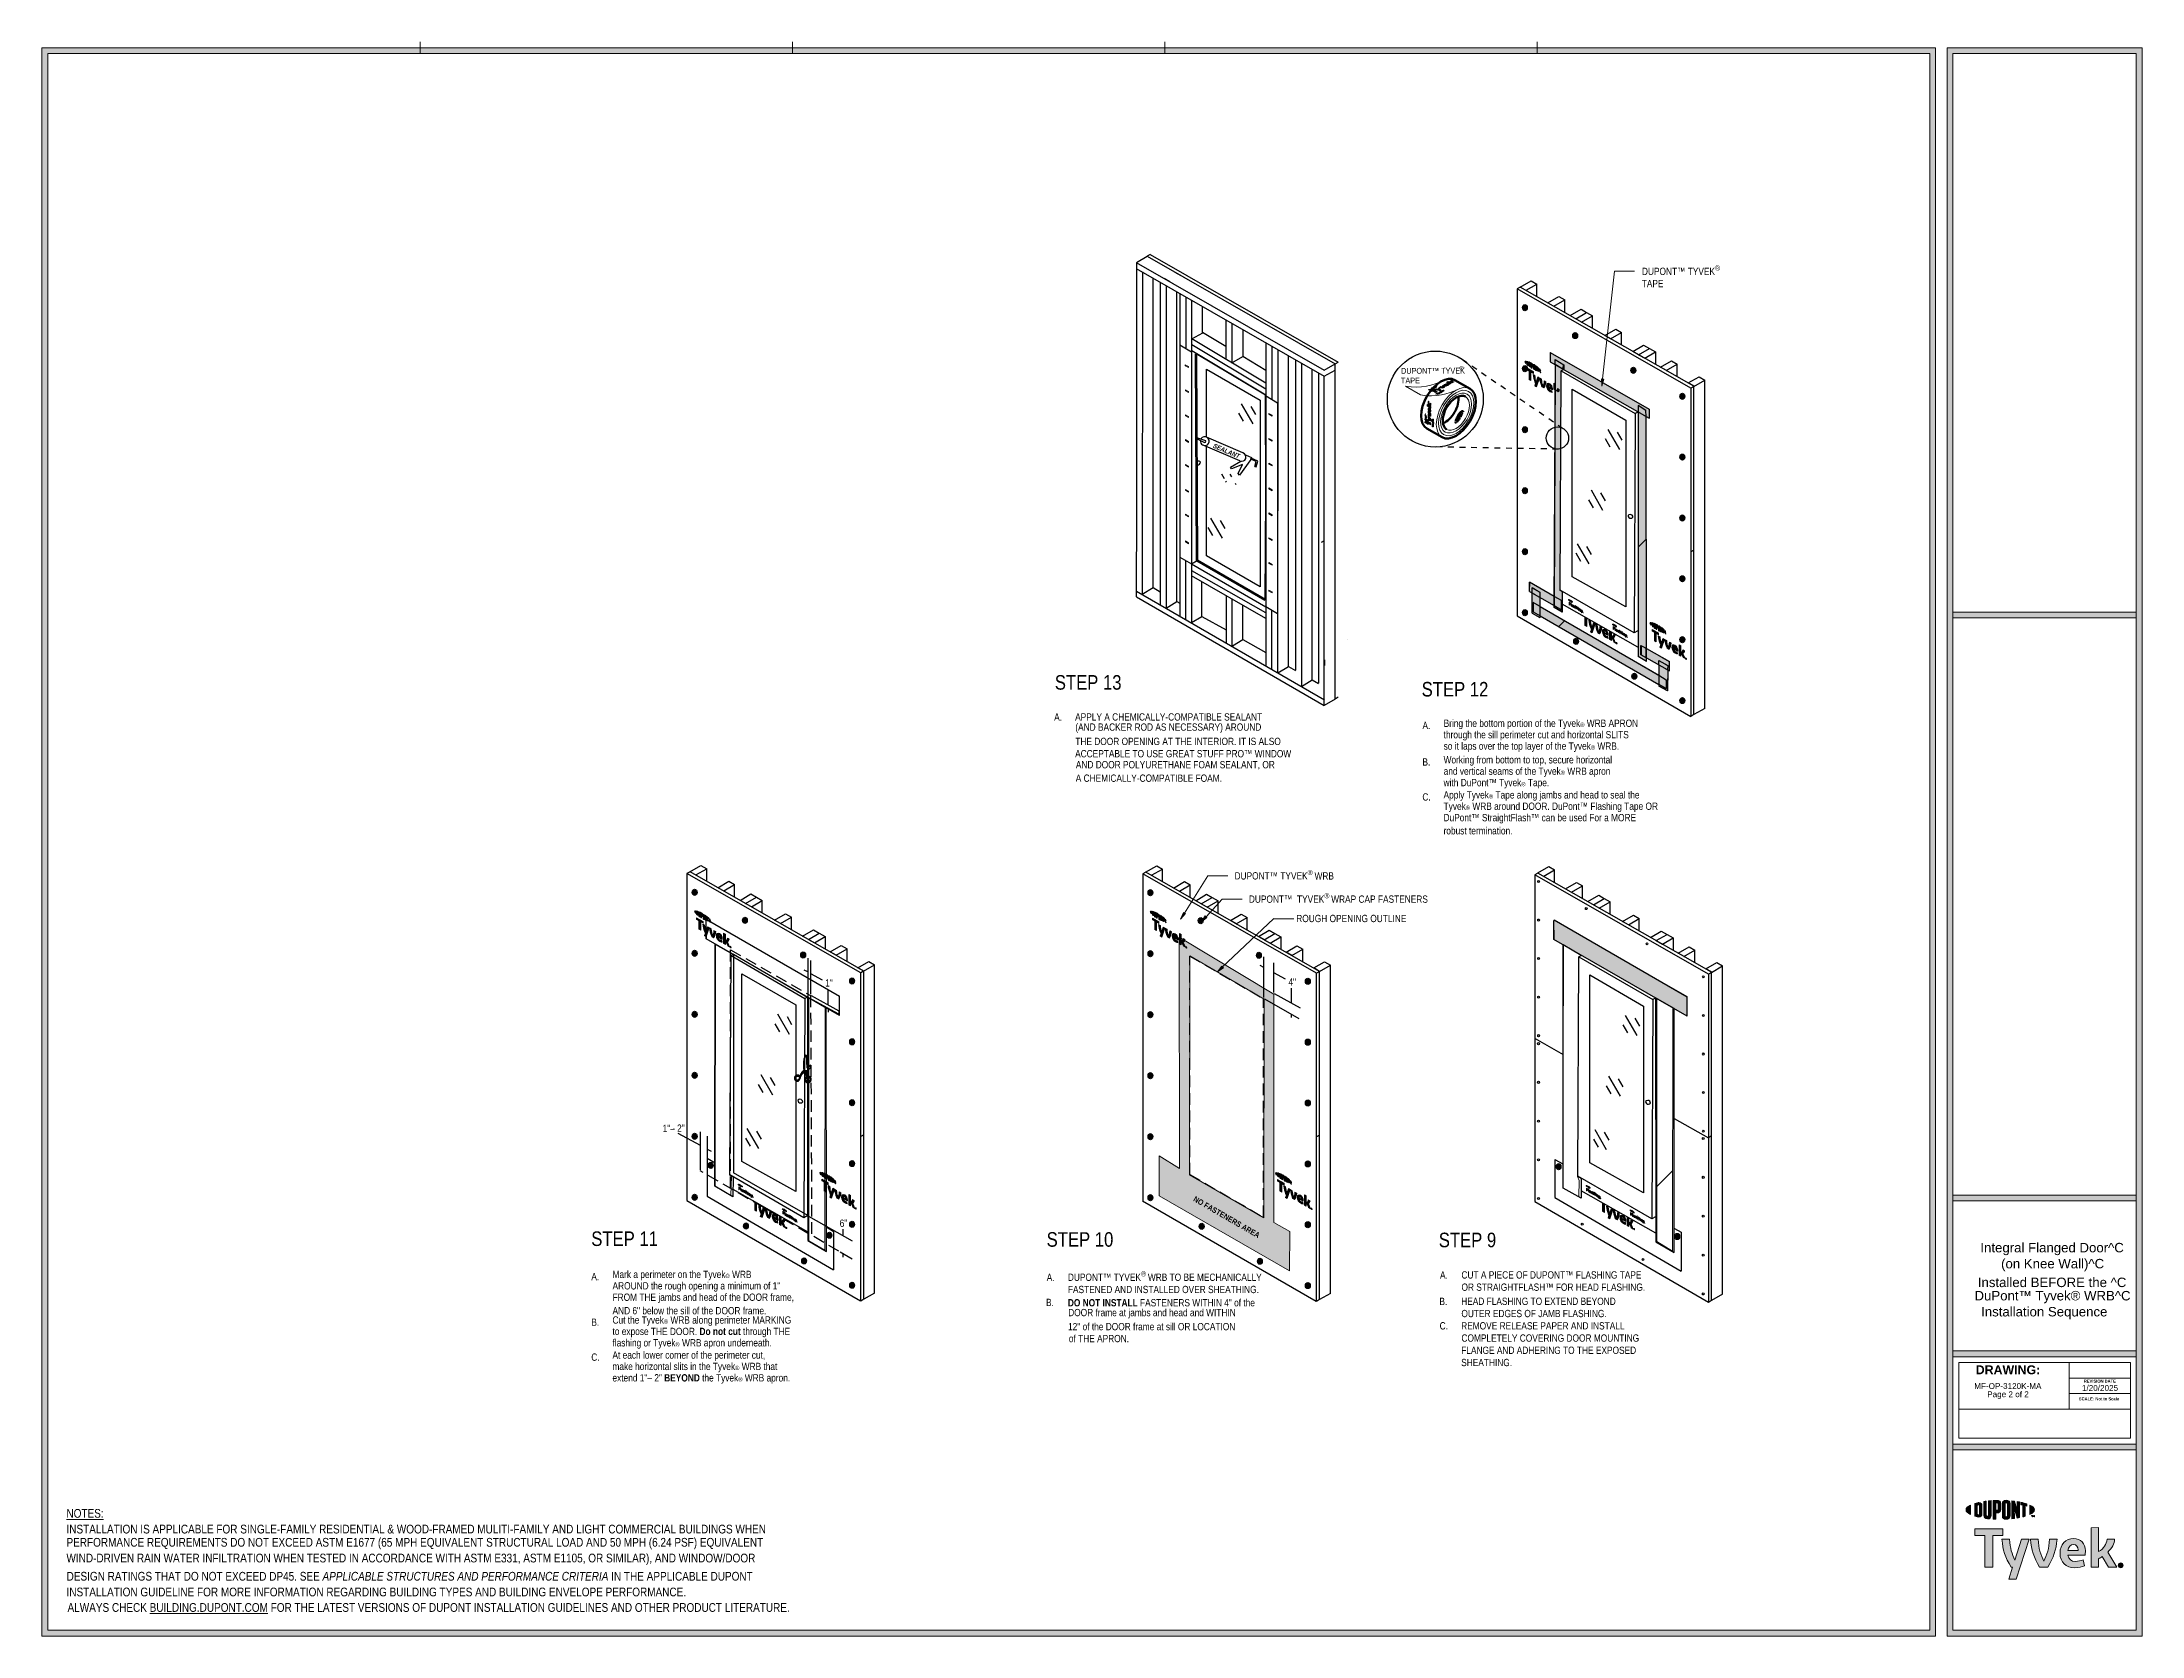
# Model space of a CAD drawing. Header units: inches. Extents: x -20.7 to 75.7, y -15.1 to 19.1.
# Drawn here: x 30.53 to 75.67, y -15.13 to 19.13 of the extents above; entities that cross this region are included whole.
import ezdxf

# ---------------------------------------------------------------- set-up
doc = ezdxf.new("R2010")
doc.units = ezdxf.units.IN
doc.header["$MEASUREMENT"] = 0
for name, pattern in [('AI-Linetype-11', [0.375113, 0.250075, -0.125038]), ('AI-Linetype-12', [0.375113, 0.250075, -0.125038]), ('AI-Linetype-13', [0.375113, 0.250075, -0.125038]), ('AI-Linetype-14', [0.375113, 0.250075, -0.125038]), ('AI-Linetype-16', [0.375, 0.25, -0.125]), ('AI-Linetype-17', [0.375, 0.25, -0.125]), ('AI-Linetype-18', [0.25, 0.125, -0.125]), ('AI-Linetype-19', [0.25, 0.125, -0.125])]:
    doc.linetypes.add(name, pattern=pattern)
doc.layers.get('0').update_dxf_attribs({"lineweight": 0})
for name, color, linetype, lineweight in [('.ATI-DETAIL', 7, 'Continuous', 0), ('.ATI-HATCH', 7, 'Continuous', 0), ('.ATI-TEXT', 7, 'Continuous', 0), ('G-ANNO-TTLB', 7, 'Continuous', 0), ('LOGOS', 7, 'Continuous', 0), ('No Fasteners', 7, 'Continuous', 0), ('TYVEK', 7, 'Continuous', 0), ('X-REF - TRACED', 7, 'Continuous', 0)]:
    doc.layers.add(name, color=color, linetype=linetype, lineweight=lineweight)
pattern_1 = [(45, (0, 0), (-7.071, 7.071), [])]

msp = doc.modelspace()

# ---------------------------------------------------------------- texts
at = {"layer": '.ATI-TEXT', "char_height": 0.2, "attachment_point": 7}
for s, insert in [('\\C18;\\c0;\\FArial Narrow|b0|i0|c1;\\H0.312594;\\W1.000000;STEP 13', (52.298, 5.201)), ('\\C18;\\c0;\\FArial Narrow|b0|i0|c1;\\H0.312500;\\W1.000000;STEP 12', (60.183, 5.054)), ('\\C18;\\c0;\\FArial Narrow|b0|i0|c1;\\H0.156297;\\W1.000000;A.', (52.283, 4.539)), ('\\C18;\\c0;\\FArial Narrow|b0|i0|c1;\\H0.156297;\\W1.000000;APPLY A CHEMICALLY-COMPATIBLE SEALANT ', (52.734, 4.539)), ('\\C18;\\c0;\\FArial Narrow|b0|i0|c1;\\H0.156297;\\W1.000000;THE DOOR OPENING AT THE INTERIOR. IT IS ALSO  ', (52.738, 4.013)), ('\\C18;\\c0;\\FArial Narrow|b0|i0|c1;\\H0.156297;\\W1.000000;(AND BACKER ROD AS NECESSARY) AROUND ', (52.738, 4.276)), ('\\C18;\\c0;\\FArial Narrow|b0|i0|c1;\\H0.156297;\\W1.000000;ACCEPTABLE TO USE GREAT STUFF PRO™ WINDOW ', (52.734, 3.749)), ('\\C18;\\c0;\\FArial Narrow|b0|i0|c1;\\H0.156297;\\W1.000000;AND DOOR POLYURETHANE FOAM SEALANT, OR ', (52.749, 3.486)), ('\\C18;\\c0;\\FArial Narrow|b0|i0|c1;\\H0.156297;\\W1.000000;A CHEMICALLY-COMPATIBLE FOAM.', (52.747, 3.223)), ('\\C18;\\c0;\\FArial Narrow|b0|i0|c1;\\H0.312594;\\W1.000000;STEP 11', (42.334, -6.756)), ('\\C18;\\c0;\\FArial Narrow|b0|i0|c1;\\H0.312594;\\W1.000000;STEP 10 ', (52.122, -6.772)), ('\\C18;\\c0;\\FArial Narrow|b0|i0|c1;\\H0.312594;\\W1.000000;STEP 9', (60.551, -6.783))]:
    msp.add_mtext(s, dxfattribs=dict(at, insert=insert))
at = {"char_height": 0.2, "attachment_point": 7}
for s, insert in [('\\C18;\\c0;\\FArial|b0|i0|c1;\\H0.203186;\\W1.000000;Integral Flanged Door^C', (72.192, -6.95)), ('\\C18;\\c0;\\FArial|b0|i0|c1;\\H0.203186;\\W1.000000;(on Knee Wall)^C', (72.637, -7.294)), ('\\C18;\\c0;\\FArial|b0|i0|c1;\\H0.203186;\\W1.000000;Installed BEFORE the ^C', (72.137, -7.638)), ('\\C18;\\c0;\\FArial|b0|i0|c1;\\H0.203186;\\W1.000000;DuPont™ Tyvek® WRB^C', (72.066, -7.983)), ('\\C18;\\c0;\\FArial|b0|i0|c1;\\H0.203186;\\W1.000000;Installation Sequence', (72.208, -8.327)), ('\\C18;\\c0;\\FArial|b0|i0|c1;\\H0.125038;\\W1.000000;MF-OP-3120K-MA', (72.059, -9.827)), ('\\C18;\\c0;\\FArial|b0|i0|c1;\\H0.125038;\\W1.000000;Page 2 of 2', (72.339, -10.039)), ('\\C18;\\c0;\\FArial|b0|i0|c1;\\H0.125038;\\W1.000000;1/20/2025', (74.375, -9.867))]:
    msp.add_mtext(s, dxfattribs=dict(at, insert=insert))
at = {"layer": 'G-ANNO-TTLB', "char_height": 0.2, "attachment_point": 7}
for s, insert in [('\\C18;\\c0;\\FArial Bold|b1|i0|c1;\\H0.190324;\\W1.000000;DRAWING:', (72.092, -9.511)), ('\\C18;\\c0;\\FArial Bold|b1|i0|c1;\\H0.063441;\\W1.000000;REVISION DATE', (74.415, -9.689)), ('\\C18;\\c0;\\FArial Bold|b1|i0|c1;\\H0.063441;\\W1.000000;SCALE: Not to Scale', (74.309, -10.07))]:
    msp.add_mtext(s, dxfattribs=dict(at, insert=insert))
at = {"layer": 'No Fasteners', "insert": (55.261, -5.78), "char_height": 0.2, "attachment_point": 7, "rotation": 330.0001}
msp.add_mtext('\\C18;\\c0;\\FArial Narrow Bold|b1|i0|c1;\\H0.119223;\\W0.866033;NO FASTENERS AREA', dxfattribs=at)
at = {"layer": 'TYVEK', "char_height": 0.2, "attachment_point": 7}
for s, insert, rotation in [('\\C252;\\c8684675;\\FArial Narrow Bold Italic|b1|i1|c1;\\H0.100814;\\W0.894307;SEALANT', (55.688, 10.409), 336.714), ('\\C1;\\c255;\\FArial Narrow|b0|i0|c1;\\H0.156298;\\W1.000002;1"', (47.362, -1.177), 0.9999), ('\\C1;\\c255;\\FArial Narrow|b0|i0|c1;\\H0.156298;\\W1.000002;4"', (57.32, -1.159), 0.9999), ('\\C1;\\c255;\\FArial Narrow|b0|i0|c1;\\H0.156298;\\W1.000002;1"\\H0.156250;– 2\\H0.156298;"', (43.868, -4.303), 0.9999), ('\\C1;\\c255;\\FArial Narrow|b0|i0|c1;\\H0.156297;\\W0.999999;6"', (47.675, -6.345), 1.9995)]:
    msp.add_mtext(s, dxfattribs=dict(at, insert=insert, rotation=rotation))

# ---------------------------------------------------------------- blocks, each defined once
blk = doc.blocks.new('Block_2')
at = {"layer": 'G-ANNO-TTLB', "true_color": 0xe02127, "transparency": 33554687}
h = blk.add_hatch(color=242, dxfattribs=at)
h.dxf.hatch_style = 2
edge = h.paths.add_edge_path()
edge.add_spline(control_points=[(71.883, -12.422), (71.883, -12.459), (71.92, -12.495), (71.983, -12.525), (71.983, -12.525), (71.983, -12.319), (71.983, -12.319), (71.92, -12.349), (71.883, -12.384), (71.883, -12.422)], knot_values=[0, 0, 0, 0, 1, 1, 1, 2, 2, 2, 3, 3, 3, 3], degree=3, periodic=0)
h = blk.add_hatch(color=242, dxfattribs=at)
h.dxf.hatch_style = 2
edge = h.paths.add_edge_path()
edge.add_spline(control_points=[(72.175, -12.506), (72.175, -12.521), (72.166, -12.527), (72.154, -12.527), (72.145, -12.527), (72.132, -12.523), (72.121, -12.52), (72.121, -12.52), (72.121, -12.324), (72.121, -12.324), (72.132, -12.321), (72.145, -12.318), (72.154, -12.318), (72.166, -12.318), (72.175, -12.323), (72.175, -12.339), (72.175, -12.339), (72.175, -12.506), (72.175, -12.506)], knot_values=[0, 0, 0, 0, 1, 1, 1, 2, 2, 2, 3, 3, 3, 4, 4, 4, 5, 5, 5, 6, 6, 6, 6], degree=3, periodic=0)
edge = h.paths.add_edge_path()
edge.add_spline(control_points=[(72.162, -12.266), (72.144, -12.266), (72.118, -12.272), (72.072, -12.286), (72.072, -12.286), (72.072, -12.558), (72.072, -12.558), (72.113, -12.571), (72.144, -12.578), (72.162, -12.578), (72.203, -12.578), (72.226, -12.553), (72.226, -12.513), (72.226, -12.513), (72.226, -12.332), (72.226, -12.332), (72.226, -12.291), (72.203, -12.266), (72.162, -12.266)], knot_values=[0, 0, 0, 0, 1, 1, 1, 2, 2, 2, 3, 3, 3, 4, 4, 4, 5, 5, 5, 6, 6, 6, 6], degree=3, periodic=0)
h = blk.add_hatch(color=242, dxfattribs=at)
h.dxf.hatch_style = 2
edge = h.paths.add_edge_path()
edge.add_spline(control_points=[(72.369, -12.538), (72.369, -12.553), (72.363, -12.563), (72.344, -12.561), (72.324, -12.559), (72.319, -12.55), (72.319, -12.532), (72.319, -12.532), (72.319, -12.235), (72.319, -12.235), (72.306, -12.237), (72.278, -12.241), (72.266, -12.242), (72.266, -12.242), (72.266, -12.542), (72.266, -12.542), (72.266, -12.59), (72.289, -12.609), (72.344, -12.615), (72.394, -12.621), (72.425, -12.595), (72.425, -12.542), (72.425, -12.542), (72.425, -12.225), (72.425, -12.225), (72.414, -12.226), (72.38, -12.229), (72.369, -12.23), (72.369, -12.23), (72.369, -12.538), (72.369, -12.538)], knot_values=[0, 0, 0, 0, 1, 1, 1, 2, 2, 2, 3, 3, 3, 4, 4, 4, 5, 5, 5, 6, 6, 6, 7, 7, 7, 8, 8, 8, 9, 9, 9, 10, 10, 10, 10], degree=3, periodic=0)
h = blk.add_hatch(color=242, dxfattribs=at)
h.dxf.hatch_style = 2
edge = h.paths.add_edge_path()
edge.add_spline(control_points=[(72.573, -12.407), (72.573, -12.424), (72.567, -12.433), (72.544, -12.433), (72.544, -12.433), (72.525, -12.433), (72.525, -12.433), (72.525, -12.433), (72.525, -12.276), (72.525, -12.276), (72.534, -12.275), (72.538, -12.275), (72.543, -12.275), (72.568, -12.275), (72.573, -12.285), (72.573, -12.302), (72.573, -12.302), (72.573, -12.407), (72.573, -12.407)], knot_values=[0, 0, 0, 0, 1, 1, 1, 2, 2, 2, 3, 3, 3, 4, 4, 4, 5, 5, 5, 6, 6, 6, 6], degree=3, periodic=0)
edge = h.paths.add_edge_path()
edge.add_spline(control_points=[(72.547, -12.22), (72.537, -12.22), (72.501, -12.221), (72.469, -12.223), (72.469, -12.223), (72.469, -12.622), (72.469, -12.622), (72.48, -12.622), (72.509, -12.624), (72.525, -12.624), (72.525, -12.624), (72.525, -12.489), (72.525, -12.489), (72.525, -12.489), (72.547, -12.489), (72.547, -12.489), (72.605, -12.489), (72.63, -12.462), (72.63, -12.411), (72.63, -12.411), (72.63, -12.294), (72.63, -12.294), (72.63, -12.244), (72.602, -12.22), (72.547, -12.22)], knot_values=[0, 0, 0, 0, 1, 1, 1, 2, 2, 2, 3, 3, 3, 4, 4, 4, 5, 5, 5, 6, 6, 6, 7, 7, 7, 8, 8, 8, 8], degree=3, periodic=0)
h = blk.add_hatch(color=242, dxfattribs=at)
h.dxf.hatch_style = 2
edge = h.paths.add_edge_path()
edge.add_spline(control_points=[(72.773, -12.547), (72.773, -12.562), (72.768, -12.571), (72.748, -12.571), (72.728, -12.572), (72.722, -12.563), (72.722, -12.547), (72.722, -12.547), (72.722, -12.298), (72.722, -12.298), (72.722, -12.282), (72.728, -12.272), (72.748, -12.273), (72.768, -12.274), (72.773, -12.282), (72.773, -12.298), (72.773, -12.298), (72.773, -12.547), (72.773, -12.547)], knot_values=[0, 0, 0, 0, 1, 1, 1, 2, 2, 2, 3, 3, 3, 4, 4, 4, 5, 5, 5, 6, 6, 6, 6], degree=3, periodic=0)
edge = h.paths.add_edge_path()
edge.add_spline(control_points=[(72.748, -12.217), (72.696, -12.215), (72.665, -12.238), (72.665, -12.29), (72.665, -12.29), (72.665, -12.551), (72.665, -12.551), (72.665, -12.607), (72.694, -12.63), (72.748, -12.627), (72.802, -12.625), (72.83, -12.604), (72.83, -12.545), (72.83, -12.545), (72.83, -12.296), (72.83, -12.296), (72.83, -12.24), (72.805, -12.22), (72.748, -12.217)], knot_values=[0, 0, 0, 0, 1, 1, 1, 2, 2, 2, 3, 3, 3, 4, 4, 4, 5, 5, 5, 6, 6, 6, 6], degree=3, periodic=0)
h = blk.add_hatch(color=242, dxfattribs=at)
h.dxf.hatch_style = 2
edge = h.paths.add_edge_path()
edge.add_spline(control_points=[(72.986, -12.44), (72.986, -12.44), (72.924, -12.237), (72.924, -12.237), (72.907, -12.234), (72.886, -12.232), (72.87, -12.231), (72.87, -12.231), (72.87, -12.614), (72.87, -12.614), (72.881, -12.613), (72.91, -12.609), (72.924, -12.608), (72.924, -12.608), (72.92, -12.382), (72.92, -12.382), (72.92, -12.382), (72.986, -12.599), (72.986, -12.599), (73, -12.597), (73.02, -12.593), (73.034, -12.59), (73.034, -12.59), (73.034, -12.254), (73.034, -12.254), (73.02, -12.251), (72.994, -12.247), (72.982, -12.245), (72.982, -12.245), (72.986, -12.44), (72.986, -12.44)], knot_values=[0, 0, 0, 0, 1, 1, 1, 2, 2, 2, 3, 3, 3, 4, 4, 4, 5, 5, 5, 6, 6, 6, 7, 7, 7, 8, 8, 8, 9, 9, 9, 10, 10, 10, 10], degree=3, periodic=0)
h = blk.add_hatch(color=242, dxfattribs=at)
h.dxf.hatch_style = 2
edge = h.paths.add_edge_path()
edge.add_spline(control_points=[(73.061, -12.313), (73.075, -12.315), (73.089, -12.318), (73.102, -12.321), (73.102, -12.321), (73.102, -12.576), (73.102, -12.576), (73.114, -12.573), (73.137, -12.567), (73.152, -12.562), (73.152, -12.562), (73.152, -12.333), (73.152, -12.333), (73.167, -12.337), (73.181, -12.341), (73.193, -12.344), (73.193, -12.344), (73.193, -12.295), (73.193, -12.295), (73.154, -12.281), (73.111, -12.27), (73.061, -12.26), (73.061, -12.26), (73.061, -12.313), (73.061, -12.313)], knot_values=[0, 0, 0, 0, 1, 1, 1, 2, 2, 2, 3, 3, 3, 4, 4, 4, 5, 5, 5, 6, 6, 6, 7, 7, 7, 8, 8, 8, 8], degree=3, periodic=0)
h = blk.add_hatch(color=242, dxfattribs=at)
h.dxf.hatch_style = 2
edge = h.paths.add_edge_path()
edge.add_spline(control_points=[(73.354, -12.422), (73.354, -12.459), (73.317, -12.495), (73.254, -12.525), (73.254, -12.525), (73.254, -12.319), (73.254, -12.319), (73.317, -12.349), (73.354, -12.384), (73.354, -12.422)], knot_values=[0, 0, 0, 0, 1, 1, 1, 2, 2, 2, 3, 3, 3, 3], degree=3, periodic=0)
h = blk.add_hatch(color=242, dxfattribs=at)
h.dxf.hatch_style = 2
edge = h.paths.add_edge_path()
edge.add_spline(control_points=[(73.324, -12.545), (73.324, -12.545), (73.33, -12.545), (73.33, -12.545), (73.33, -12.545), (73.339, -12.559), (73.339, -12.559), (73.339, -12.559), (73.348, -12.545), (73.348, -12.545), (73.348, -12.545), (73.354, -12.545), (73.354, -12.545), (73.354, -12.545), (73.354, -12.575), (73.354, -12.575), (73.354, -12.575), (73.348, -12.575), (73.348, -12.575), (73.348, -12.575), (73.348, -12.554), (73.348, -12.554), (73.348, -12.554), (73.339, -12.568), (73.339, -12.568), (73.339, -12.568), (73.339, -12.568), (73.339, -12.568), (73.339, -12.568), (73.33, -12.554), (73.33, -12.554), (73.33, -12.554), (73.33, -12.575), (73.33, -12.575), (73.33, -12.575), (73.324, -12.575), (73.324, -12.575), (73.324, -12.575), (73.324, -12.545), (73.324, -12.545)], knot_values=[0, 0, 0, 0, 1, 1, 1, 2, 2, 2, 3, 3, 3, 4, 4, 4, 5, 5, 5, 6, 6, 6, 7, 7, 7, 8, 8, 8, 9, 9, 9, 10, 10, 10, 11, 11, 11, 12, 12, 12, 13, 13, 13, 13], degree=3, periodic=0)
edge = h.paths.add_edge_path()
edge.add_spline(control_points=[(73.303, -12.551), (73.303, -12.551), (73.294, -12.551), (73.294, -12.551), (73.294, -12.551), (73.294, -12.545), (73.294, -12.545), (73.294, -12.545), (73.318, -12.545), (73.318, -12.545), (73.318, -12.545), (73.318, -12.551), (73.318, -12.551), (73.318, -12.551), (73.309, -12.551), (73.309, -12.551), (73.309, -12.551), (73.309, -12.575), (73.309, -12.575), (73.309, -12.575), (73.303, -12.575), (73.303, -12.575), (73.303, -12.575), (73.303, -12.551), (73.303, -12.551)], knot_values=[0, 0, 0, 0, 1, 1, 1, 2, 2, 2, 3, 3, 3, 4, 4, 4, 5, 5, 5, 6, 6, 6, 7, 7, 7, 8, 8, 8, 8], degree=3, periodic=0)
at = {"layer": 'G-ANNO-TTLB'}
for points, knots in [([(71.883, -12.422), (71.883, -12.459), (71.92, -12.495), (71.983, -12.525), (71.983, -12.525), (71.983, -12.319), (71.983, -12.319), (71.92, -12.349), (71.883, -12.384), (71.883, -12.422)], [0, 0, 0, 0, 1, 1, 1, 2, 2, 2, 3, 3, 3, 3]), ([(72.162, -12.266), (72.144, -12.266), (72.118, -12.272), (72.072, -12.286), (72.072, -12.286), (72.072, -12.558), (72.072, -12.558), (72.113, -12.571), (72.144, -12.578), (72.162, -12.578), (72.203, -12.578), (72.226, -12.553), (72.226, -12.513), (72.226, -12.513), (72.226, -12.332), (72.226, -12.332), (72.226, -12.291), (72.203, -12.266), (72.162, -12.266)], [0, 0, 0, 0, 1, 1, 1, 2, 2, 2, 3, 3, 3, 4, 4, 4, 5, 5, 5, 6, 6, 6, 6]), ([(72.175, -12.506), (72.175, -12.521), (72.166, -12.527), (72.154, -12.527), (72.145, -12.527), (72.132, -12.523), (72.121, -12.52), (72.121, -12.52), (72.121, -12.324), (72.121, -12.324), (72.132, -12.321), (72.145, -12.318), (72.154, -12.318), (72.166, -12.318), (72.175, -12.323), (72.175, -12.339), (72.175, -12.339), (72.175, -12.506), (72.175, -12.506)], [0, 0, 0, 0, 1, 1, 1, 2, 2, 2, 3, 3, 3, 4, 4, 4, 5, 5, 5, 6, 6, 6, 6]), ([(72.369, -12.538), (72.369, -12.553), (72.363, -12.563), (72.344, -12.561), (72.324, -12.559), (72.319, -12.55), (72.319, -12.532), (72.319, -12.532), (72.319, -12.235), (72.319, -12.235), (72.306, -12.237), (72.278, -12.241), (72.266, -12.242), (72.266, -12.242), (72.266, -12.542), (72.266, -12.542), (72.266, -12.59), (72.289, -12.609), (72.344, -12.615), (72.394, -12.621), (72.425, -12.595), (72.425, -12.542), (72.425, -12.542), (72.425, -12.225), (72.425, -12.225), (72.414, -12.226), (72.38, -12.229), (72.369, -12.23), (72.369, -12.23), (72.369, -12.538), (72.369, -12.538)], [0, 0, 0, 0, 1, 1, 1, 2, 2, 2, 3, 3, 3, 4, 4, 4, 5, 5, 5, 6, 6, 6, 7, 7, 7, 8, 8, 8, 9, 9, 9, 10, 10, 10, 10]), ([(72.547, -12.22), (72.537, -12.22), (72.501, -12.221), (72.469, -12.223), (72.469, -12.223), (72.469, -12.622), (72.469, -12.622), (72.48, -12.622), (72.509, -12.624), (72.525, -12.624), (72.525, -12.624), (72.525, -12.489), (72.525, -12.489), (72.525, -12.489), (72.547, -12.489), (72.547, -12.489), (72.605, -12.489), (72.63, -12.462), (72.63, -12.411), (72.63, -12.411), (72.63, -12.294), (72.63, -12.294), (72.63, -12.244), (72.602, -12.22), (72.547, -12.22)], [0, 0, 0, 0, 1, 1, 1, 2, 2, 2, 3, 3, 3, 4, 4, 4, 5, 5, 5, 6, 6, 6, 7, 7, 7, 8, 8, 8, 8]), ([(72.573, -12.407), (72.573, -12.424), (72.567, -12.433), (72.544, -12.433), (72.544, -12.433), (72.525, -12.433), (72.525, -12.433), (72.525, -12.433), (72.525, -12.276), (72.525, -12.276), (72.534, -12.275), (72.538, -12.275), (72.543, -12.275), (72.568, -12.275), (72.573, -12.285), (72.573, -12.302), (72.573, -12.302), (72.573, -12.407), (72.573, -12.407)], [0, 0, 0, 0, 1, 1, 1, 2, 2, 2, 3, 3, 3, 4, 4, 4, 5, 5, 5, 6, 6, 6, 6]), ([(72.748, -12.217), (72.696, -12.215), (72.665, -12.238), (72.665, -12.29), (72.665, -12.29), (72.665, -12.551), (72.665, -12.551), (72.665, -12.607), (72.694, -12.63), (72.748, -12.627), (72.802, -12.625), (72.83, -12.604), (72.83, -12.545), (72.83, -12.545), (72.83, -12.296), (72.83, -12.296), (72.83, -12.24), (72.805, -12.22), (72.748, -12.217)], [0, 0, 0, 0, 1, 1, 1, 2, 2, 2, 3, 3, 3, 4, 4, 4, 5, 5, 5, 6, 6, 6, 6]), ([(72.773, -12.547), (72.773, -12.562), (72.768, -12.571), (72.748, -12.571), (72.728, -12.572), (72.722, -12.563), (72.722, -12.547), (72.722, -12.547), (72.722, -12.298), (72.722, -12.298), (72.722, -12.282), (72.728, -12.272), (72.748, -12.273), (72.768, -12.274), (72.773, -12.282), (72.773, -12.298), (72.773, -12.298), (72.773, -12.547), (72.773, -12.547)], [0, 0, 0, 0, 1, 1, 1, 2, 2, 2, 3, 3, 3, 4, 4, 4, 5, 5, 5, 6, 6, 6, 6]), ([(72.986, -12.44), (72.986, -12.44), (72.924, -12.237), (72.924, -12.237), (72.907, -12.234), (72.886, -12.232), (72.87, -12.231), (72.87, -12.231), (72.87, -12.614), (72.87, -12.614), (72.881, -12.613), (72.91, -12.609), (72.924, -12.608), (72.924, -12.608), (72.92, -12.382), (72.92, -12.382), (72.92, -12.382), (72.986, -12.599), (72.986, -12.599), (73, -12.597), (73.02, -12.593), (73.034, -12.59), (73.034, -12.59), (73.034, -12.254), (73.034, -12.254), (73.02, -12.251), (72.994, -12.247), (72.982, -12.245), (72.982, -12.245), (72.986, -12.44), (72.986, -12.44)], [0, 0, 0, 0, 1, 1, 1, 2, 2, 2, 3, 3, 3, 4, 4, 4, 5, 5, 5, 6, 6, 6, 7, 7, 7, 8, 8, 8, 9, 9, 9, 10, 10, 10, 10]), ([(73.061, -12.313), (73.075, -12.315), (73.089, -12.318), (73.102, -12.321), (73.102, -12.321), (73.102, -12.576), (73.102, -12.576), (73.114, -12.573), (73.137, -12.567), (73.152, -12.562), (73.152, -12.562), (73.152, -12.333), (73.152, -12.333), (73.167, -12.337), (73.181, -12.341), (73.193, -12.344), (73.193, -12.344), (73.193, -12.295), (73.193, -12.295), (73.154, -12.281), (73.111, -12.27), (73.061, -12.26), (73.061, -12.26), (73.061, -12.313), (73.061, -12.313)], [0, 0, 0, 0, 1, 1, 1, 2, 2, 2, 3, 3, 3, 4, 4, 4, 5, 5, 5, 6, 6, 6, 7, 7, 7, 8, 8, 8, 8]), ([(73.354, -12.422), (73.354, -12.459), (73.317, -12.495), (73.254, -12.525), (73.254, -12.525), (73.254, -12.319), (73.254, -12.319), (73.317, -12.349), (73.354, -12.384), (73.354, -12.422)], [0, 0, 0, 0, 1, 1, 1, 2, 2, 2, 3, 3, 3, 3]), ([(73.303, -12.551), (73.303, -12.551), (73.294, -12.551), (73.294, -12.551), (73.294, -12.551), (73.294, -12.545), (73.294, -12.545), (73.294, -12.545), (73.318, -12.545), (73.318, -12.545), (73.318, -12.545), (73.318, -12.551), (73.318, -12.551), (73.318, -12.551), (73.309, -12.551), (73.309, -12.551), (73.309, -12.551), (73.309, -12.575), (73.309, -12.575), (73.309, -12.575), (73.303, -12.575), (73.303, -12.575), (73.303, -12.575), (73.303, -12.551), (73.303, -12.551)], [0, 0, 0, 0, 1, 1, 1, 2, 2, 2, 3, 3, 3, 4, 4, 4, 5, 5, 5, 6, 6, 6, 7, 7, 7, 8, 8, 8, 8]), ([(73.324, -12.545), (73.324, -12.545), (73.33, -12.545), (73.33, -12.545), (73.33, -12.545), (73.339, -12.559), (73.339, -12.559), (73.339, -12.559), (73.348, -12.545), (73.348, -12.545), (73.348, -12.545), (73.354, -12.545), (73.354, -12.545), (73.354, -12.545), (73.354, -12.575), (73.354, -12.575), (73.354, -12.575), (73.348, -12.575), (73.348, -12.575), (73.348, -12.575), (73.348, -12.554), (73.348, -12.554), (73.348, -12.554), (73.339, -12.568), (73.339, -12.568), (73.339, -12.568), (73.339, -12.568), (73.339, -12.568), (73.339, -12.568), (73.33, -12.554), (73.33, -12.554), (73.33, -12.554), (73.33, -12.575), (73.33, -12.575), (73.33, -12.575), (73.324, -12.575), (73.324, -12.575), (73.324, -12.575), (73.324, -12.545), (73.324, -12.545)], [0, 0, 0, 0, 1, 1, 1, 2, 2, 2, 3, 3, 3, 4, 4, 4, 5, 5, 5, 6, 6, 6, 7, 7, 7, 8, 8, 8, 9, 9, 9, 10, 10, 10, 11, 11, 11, 12, 12, 12, 13, 13, 13, 13])]:
    blk.add_open_spline(points, degree=3, knots=knots, dxfattribs=at)
blk = doc.blocks.new('Block_6')
at = {"layer": 'G-ANNO-TTLB', "true_color": 0x15497e, "transparency": 33554687}
h = blk.add_hatch(color=156, dxfattribs=at)
h.dxf.hatch_style = 2
h.paths.add_polyline_path([(72.675, -12.833), (72.072, -12.833), (72.072, -12.976), (72.29, -12.976), (72.29, -13.653), (72.457, -13.653), (72.457, -12.976), (72.675, -12.976)])
h = blk.add_hatch(color=156, dxfattribs=at)
h.dxf.hatch_style = 2
edge = h.paths.add_edge_path()
edge.add_spline(control_points=[(73.679, -13.054), (73.668, -13.255), (73.624, -13.391), (73.555, -13.523), (73.488, -13.391), (73.445, -13.255), (73.432, -13.054), (73.432, -13.054), (73.269, -13.054), (73.269, -13.054), (73.286, -13.29), (73.339, -13.441), (73.466, -13.653), (73.466, -13.653), (73.645, -13.653), (73.645, -13.653), (73.767, -13.441), (73.817, -13.29), (73.841, -13.054), (73.841, -13.054), (73.679, -13.054), (73.679, -13.054)], knot_values=[0, 0, 0, 0, 1, 1, 1, 2, 2, 2, 3, 3, 3, 4, 4, 4, 5, 5, 5, 6, 6, 6, 7, 7, 7, 7], degree=3, periodic=0)
h = blk.add_hatch(color=156, dxfattribs=at)
h.dxf.hatch_style = 2
edge = h.paths.add_edge_path()
edge.add_spline(control_points=[(74.072, -13.297), (74.072, -13.297), (74.294, -13.297), (74.294, -13.297), (74.294, -13.297), (74.294, -13.283), (74.294, -13.283), (74.294, -13.217), (74.259, -13.169), (74.195, -13.169), (74.127, -13.169), (74.082, -13.217), (74.072, -13.297)], knot_values=[0, 0, 0, 0, 1, 1, 1, 2, 2, 2, 3, 3, 3, 4, 4, 4, 4], degree=3, periodic=0)
edge = h.paths.add_edge_path()
edge.add_spline(control_points=[(74.427, -13.627), (74.375, -13.651), (74.299, -13.667), (74.222, -13.667), (74.033, -13.667), (73.904, -13.548), (73.904, -13.353), (73.904, -13.167), (74.022, -13.04), (74.195, -13.04), (74.348, -13.04), (74.449, -13.149), (74.449, -13.306), (74.449, -13.341), (74.447, -13.372), (74.444, -13.395), (74.444, -13.395), (74.074, -13.395), (74.074, -13.395), (74.089, -13.489), (74.144, -13.531), (74.238, -13.531), (74.296, -13.531), (74.351, -13.518), (74.401, -13.497), (74.401, -13.497), (74.427, -13.627), (74.427, -13.627)], knot_values=[0, 0, 0, 0, 1, 1, 1, 2, 2, 2, 3, 3, 3, 4, 4, 4, 5, 5, 5, 6, 6, 6, 7, 7, 7, 8, 8, 8, 9, 9, 9, 9], degree=3, periodic=0)
h = blk.add_hatch(color=156, dxfattribs=at)
h.dxf.hatch_style = 2
edge = h.paths.add_edge_path()
edge.add_spline(control_points=[(74.929, -13.333), (74.929, -13.333), (75.123, -13.653), (75.123, -13.653), (75.123, -13.653), (74.947, -13.653), (74.947, -13.653), (74.947, -13.653), (74.813, -13.425), (74.813, -13.425), (74.788, -13.442), (74.762, -13.46), (74.734, -13.477), (74.734, -13.477), (74.734, -13.653), (74.734, -13.653), (74.734, -13.653), (74.572, -13.653), (74.572, -13.653), (74.572, -13.653), (74.572, -12.813), (74.572, -12.813), (74.572, -12.813), (74.734, -12.804), (74.734, -12.804), (74.734, -12.804), (74.734, -13.321), (74.734, -13.321), (74.844, -13.25), (74.898, -13.168), (74.917, -13.054), (74.917, -13.054), (75.077, -13.054), (75.077, -13.054), (75.074, -13.155), (75.022, -13.245), (74.929, -13.333)], knot_values=[0, 0, 0, 0, 1, 1, 1, 2, 2, 2, 3, 3, 3, 4, 4, 4, 5, 5, 5, 6, 6, 6, 7, 7, 7, 8, 8, 8, 9, 9, 9, 10, 10, 10, 11, 11, 11, 12, 12, 12, 12], degree=3, periodic=0)
at = {"layer": 'G-ANNO-TTLB'}
blk.add_lwpolyline([(72.675, -12.833), (72.072, -12.833), (72.072, -12.976), (72.29, -12.976), (72.29, -13.653), (72.457, -13.653), (72.457, -12.976), (72.675, -12.976)], close=True, dxfattribs=at)
for points, knots in [([(73.679, -13.054), (73.668, -13.255), (73.624, -13.391), (73.555, -13.523), (73.488, -13.391), (73.445, -13.255), (73.432, -13.054), (73.432, -13.054), (73.269, -13.054), (73.269, -13.054), (73.286, -13.29), (73.339, -13.441), (73.466, -13.653), (73.466, -13.653), (73.645, -13.653), (73.645, -13.653), (73.767, -13.441), (73.817, -13.29), (73.841, -13.054), (73.841, -13.054), (73.679, -13.054), (73.679, -13.054)], [0, 0, 0, 0, 1, 1, 1, 2, 2, 2, 3, 3, 3, 4, 4, 4, 5, 5, 5, 6, 6, 6, 7, 7, 7, 7]), ([(74.427, -13.627), (74.375, -13.651), (74.299, -13.667), (74.222, -13.667), (74.033, -13.667), (73.904, -13.548), (73.904, -13.353), (73.904, -13.167), (74.022, -13.04), (74.195, -13.04), (74.348, -13.04), (74.449, -13.149), (74.449, -13.306), (74.449, -13.341), (74.447, -13.372), (74.444, -13.395), (74.444, -13.395), (74.074, -13.395), (74.074, -13.395), (74.089, -13.489), (74.144, -13.531), (74.238, -13.531), (74.296, -13.531), (74.351, -13.518), (74.401, -13.497), (74.401, -13.497), (74.427, -13.627), (74.427, -13.627)], [0, 0, 0, 0, 1, 1, 1, 2, 2, 2, 3, 3, 3, 4, 4, 4, 5, 5, 5, 6, 6, 6, 7, 7, 7, 8, 8, 8, 9, 9, 9, 9]), ([(74.929, -13.333), (74.929, -13.333), (75.123, -13.653), (75.123, -13.653), (75.123, -13.653), (74.947, -13.653), (74.947, -13.653), (74.947, -13.653), (74.813, -13.425), (74.813, -13.425), (74.788, -13.442), (74.762, -13.46), (74.734, -13.477), (74.734, -13.477), (74.734, -13.653), (74.734, -13.653), (74.734, -13.653), (74.572, -13.653), (74.572, -13.653), (74.572, -13.653), (74.572, -12.813), (74.572, -12.813), (74.572, -12.813), (74.734, -12.804), (74.734, -12.804), (74.734, -12.804), (74.734, -13.321), (74.734, -13.321), (74.844, -13.25), (74.898, -13.168), (74.917, -13.054), (74.917, -13.054), (75.077, -13.054), (75.077, -13.054), (75.074, -13.155), (75.022, -13.245), (74.929, -13.333)], [0, 0, 0, 0, 1, 1, 1, 2, 2, 2, 3, 3, 3, 4, 4, 4, 5, 5, 5, 6, 6, 6, 7, 7, 7, 8, 8, 8, 9, 9, 9, 10, 10, 10, 11, 11, 11, 12, 12, 12, 12]), ([(74.072, -13.297), (74.072, -13.297), (74.294, -13.297), (74.294, -13.297), (74.294, -13.297), (74.294, -13.283), (74.294, -13.283), (74.294, -13.217), (74.259, -13.169), (74.195, -13.169), (74.127, -13.169), (74.082, -13.217), (74.072, -13.297)], [0, 0, 0, 0, 1, 1, 1, 2, 2, 2, 3, 3, 3, 4, 4, 4, 4])]:
    blk.add_open_spline(points, degree=3, knots=knots, dxfattribs=at)
blk = doc.blocks.new('Block_5')
at = {"layer": 'G-ANNO-TTLB', "true_color": 0x15497e, "transparency": 33554687}
h = blk.add_hatch(color=156, dxfattribs=at)
h.dxf.hatch_style = 2
edge = h.paths.add_edge_path()
edge.add_spline(control_points=[(73.078, -13.054), (73.078, -13.054), (72.933, -13.505), (72.933, -13.505), (72.871, -13.378), (72.831, -13.245), (72.819, -13.054), (72.819, -13.054), (72.656, -13.054), (72.656, -13.054), (72.673, -13.29), (72.726, -13.441), (72.853, -13.653), (72.853, -13.653), (72.885, -13.653), (72.885, -13.653), (72.885, -13.653), (72.802, -13.911), (72.802, -13.911), (72.802, -13.911), (72.964, -13.911), (72.964, -13.911), (72.964, -13.911), (73.24, -13.054), (73.24, -13.054), (73.24, -13.054), (73.078, -13.054), (73.078, -13.054)], knot_values=[0, 0, 0, 0, 1, 1, 1, 2, 2, 2, 3, 3, 3, 4, 4, 4, 5, 5, 5, 6, 6, 6, 7, 7, 7, 8, 8, 8, 9, 9, 9, 9], degree=3, periodic=0)
at = {"layer": 'G-ANNO-TTLB'}
blk.add_open_spline([(73.078, -13.054), (73.078, -13.054), (72.933, -13.505), (72.933, -13.505), (72.871, -13.378), (72.831, -13.245), (72.819, -13.054), (72.819, -13.054), (72.656, -13.054), (72.656, -13.054), (72.673, -13.29), (72.726, -13.441), (72.853, -13.653), (72.853, -13.653), (72.885, -13.653), (72.885, -13.653), (72.885, -13.653), (72.802, -13.911), (72.802, -13.911), (72.802, -13.911), (72.964, -13.911), (72.964, -13.911), (72.964, -13.911), (73.24, -13.054), (73.24, -13.054), (73.24, -13.054), (73.078, -13.054), (73.078, -13.054)], degree=3, knots=[0, 0, 0, 0, 1, 1, 1, 2, 2, 2, 3, 3, 3, 4, 4, 4, 5, 5, 5, 6, 6, 6, 7, 7, 7, 8, 8, 8, 9, 9, 9, 9], dxfattribs=at)
blk.add_blockref('Block_6', (0, 0), dxfattribs=at)
blk = doc.blocks.new('Block_7')
at = {"layer": 'G-ANNO-TTLB', "true_color": 0x15497e, "transparency": 33554687}
h = blk.add_hatch(color=156, dxfattribs=at)
h.dxf.hatch_style = 2
edge = h.paths.add_edge_path()
edge.add_spline(control_points=[(75.201, -13.598), (75.201, -13.598), (75.201, -13.613), (75.201, -13.613), (75.201, -13.613), (75.208, -13.613), (75.208, -13.613), (75.214, -13.613), (75.218, -13.611), (75.218, -13.606), (75.218, -13.6), (75.214, -13.598), (75.208, -13.598), (75.208, -13.598), (75.201, -13.598), (75.201, -13.598)], knot_values=[0, 0, 0, 0, 1, 1, 1, 2, 2, 2, 3, 3, 3, 4, 4, 4, 5, 5, 5, 5], degree=3, periodic=0)
edge = h.paths.add_edge_path()
edge.add_spline(control_points=[(75.189, -13.588), (75.189, -13.588), (75.208, -13.588), (75.208, -13.588), (75.222, -13.588), (75.229, -13.595), (75.229, -13.606), (75.229, -13.613), (75.225, -13.618), (75.218, -13.621), (75.222, -13.628), (75.226, -13.634), (75.232, -13.641), (75.232, -13.641), (75.219, -13.641), (75.219, -13.641), (75.214, -13.635), (75.21, -13.629), (75.207, -13.623), (75.207, -13.623), (75.201, -13.623), (75.201, -13.623), (75.201, -13.623), (75.201, -13.641), (75.201, -13.641), (75.201, -13.641), (75.189, -13.641), (75.189, -13.641), (75.189, -13.641), (75.189, -13.588), (75.189, -13.588)], knot_values=[0, 0, 0, 0, 1, 1, 1, 2, 2, 2, 3, 3, 3, 4, 4, 4, 5, 5, 5, 6, 6, 6, 7, 7, 7, 8, 8, 8, 9, 9, 9, 10, 10, 10, 10], degree=3, periodic=0)
edge = h.paths.add_edge_path()
edge.add_spline(control_points=[(75.208, -13.574), (75.183, -13.574), (75.168, -13.589), (75.168, -13.616), (75.168, -13.642), (75.183, -13.657), (75.208, -13.657), (75.234, -13.657), (75.248, -13.642), (75.248, -13.616), (75.248, -13.589), (75.234, -13.574), (75.208, -13.574)], knot_values=[0, 0, 0, 0, 1, 1, 1, 2, 2, 2, 3, 3, 3, 4, 4, 4, 4], degree=3, periodic=0)
edge = h.paths.add_edge_path()
edge.add_spline(control_points=[(75.208, -13.564), (75.24, -13.564), (75.26, -13.584), (75.26, -13.616), (75.26, -13.647), (75.239, -13.667), (75.208, -13.667), (75.176, -13.667), (75.156, -13.647), (75.156, -13.616), (75.156, -13.584), (75.177, -13.564), (75.208, -13.564)], knot_values=[0, 0, 0, 0, 1, 1, 1, 2, 2, 2, 3, 3, 3, 4, 4, 4, 4], degree=3, periodic=0)
at = {"layer": 'G-ANNO-TTLB'}
for points, knots in [([(75.208, -13.564), (75.24, -13.564), (75.26, -13.584), (75.26, -13.616), (75.26, -13.647), (75.239, -13.667), (75.208, -13.667), (75.176, -13.667), (75.156, -13.647), (75.156, -13.616), (75.156, -13.584), (75.177, -13.564), (75.208, -13.564)], [0, 0, 0, 0, 1, 1, 1, 2, 2, 2, 3, 3, 3, 4, 4, 4, 4]), ([(75.208, -13.574), (75.183, -13.574), (75.168, -13.589), (75.168, -13.616), (75.168, -13.642), (75.183, -13.657), (75.208, -13.657), (75.234, -13.657), (75.248, -13.642), (75.248, -13.616), (75.248, -13.589), (75.234, -13.574), (75.208, -13.574)], [0, 0, 0, 0, 1, 1, 1, 2, 2, 2, 3, 3, 3, 4, 4, 4, 4]), ([(75.189, -13.588), (75.189, -13.588), (75.208, -13.588), (75.208, -13.588), (75.222, -13.588), (75.229, -13.595), (75.229, -13.606), (75.229, -13.613), (75.225, -13.618), (75.218, -13.621), (75.222, -13.628), (75.226, -13.634), (75.232, -13.641), (75.232, -13.641), (75.219, -13.641), (75.219, -13.641), (75.214, -13.635), (75.21, -13.629), (75.207, -13.623), (75.207, -13.623), (75.201, -13.623), (75.201, -13.623), (75.201, -13.623), (75.201, -13.641), (75.201, -13.641), (75.201, -13.641), (75.189, -13.641), (75.189, -13.641), (75.189, -13.641), (75.189, -13.588), (75.189, -13.588)], [0, 0, 0, 0, 1, 1, 1, 2, 2, 2, 3, 3, 3, 4, 4, 4, 5, 5, 5, 6, 6, 6, 7, 7, 7, 8, 8, 8, 9, 9, 9, 10, 10, 10, 10]), ([(75.201, -13.598), (75.201, -13.598), (75.201, -13.613), (75.201, -13.613), (75.201, -13.613), (75.208, -13.613), (75.208, -13.613), (75.214, -13.613), (75.218, -13.611), (75.218, -13.606), (75.218, -13.6), (75.214, -13.598), (75.208, -13.598), (75.208, -13.598), (75.201, -13.598), (75.201, -13.598)], [0, 0, 0, 0, 1, 1, 1, 2, 2, 2, 3, 3, 3, 4, 4, 4, 5, 5, 5, 5])]:
    blk.add_open_spline(points, degree=3, knots=knots, dxfattribs=at)
blk = doc.blocks.new('Block_4')
at = {"layer": 'G-ANNO-TTLB'}
for name in ['Block_5', 'Block_7']:
    blk.add_blockref(name, (0, 0), dxfattribs=at)
blk = doc.blocks.new('Block_3')
at = {"layer": 'G-ANNO-TTLB'}
blk.add_blockref('Block_4', (0, 0), dxfattribs=at)
blk = doc.blocks.new('Block_1')
at = {"layer": 'G-ANNO-TTLB'}
for name in ['Block_2', 'Block_3']:
    blk.add_blockref(name, (0, 0), dxfattribs=at)
blk = doc.blocks.new('Block_95')
at = {"layer": 'TYVEK', "color": 240, "lineweight": 25, "true_color": 0xed2327}
for points in [[(65.354, -1.32)], [(65.651, -1.638)], [(65.651, -1.786)]]:
    blk.add_lwpolyline(points, dxfattribs=at)
blk = doc.blocks.new('Block_96')
at = {"layer": 'TYVEK', "true_color": 0x003b71, "transparency": 33554687}
h = blk.add_hatch(color=156, dxfattribs=at)
h.dxf.hatch_style = 2
edge = h.paths.add_edge_path()
edge.add_ellipse((56.684, -0.506), major_axis=(0, 0.0664), ratio=0.766948, start_angle=0, end_angle=360)
at = {"layer": 'TYVEK', "color": 252, "lineweight": 25, "true_color": 0x838484}
for p, q in [((56.67, -0.506), (56.697, -0.506)), ((56.684, -0.489), (56.684, -0.523))]:
    blk.add_line(p, q, dxfattribs=at)
at = {"layer": 'TYVEK', "color": 18, "lineweight": 25, "true_color": 0x000000}
blk.add_ellipse((56.684, -0.506), major_axis=(0, 0.0664), ratio=0.766948, dxfattribs=at)
at = {"layer": 'TYVEK', "color": 252, "lineweight": 25, "true_color": 0x838484}
blk.add_ellipse((56.684, -0.506), major_axis=(0, 0.0171), ratio=0.788846, dxfattribs=at)
blk = doc.blocks.new('Block_97')
at = {"layer": 'TYVEK', "true_color": 0x003b71, "transparency": 33554687}
h = blk.add_hatch(color=156, dxfattribs=at)
h.dxf.hatch_style = 2
edge = h.paths.add_edge_path()
edge.add_ellipse((55.433, 0.242), major_axis=(0, 0.0664), ratio=0.766948, start_angle=0, end_angle=360)
at = {"layer": 'TYVEK', "color": 252, "lineweight": 25, "true_color": 0x838484}
for p, q in [((55.419, 0.243), (55.446, 0.243)), ((55.433, 0.26), (55.433, 0.226))]:
    blk.add_line(p, q, dxfattribs=at)
at = {"layer": 'TYVEK', "color": 18, "lineweight": 25, "true_color": 0x000000}
blk.add_ellipse((55.433, 0.242), major_axis=(0, 0.0664), ratio=0.766948, dxfattribs=at)
at = {"layer": 'TYVEK', "color": 252, "lineweight": 25, "true_color": 0x838484}
blk.add_ellipse((55.433, 0.243), major_axis=(0, 0.0171), ratio=0.788846, dxfattribs=at)
blk = doc.blocks.new('Block_98')
at = {"layer": 'TYVEK', "color": 18, "lineweight": 25, "true_color": 0x000000}
for points in [[(54.204, 1.171)], [(54.204, -4.695)]]:
    blk.add_lwpolyline(points, dxfattribs=at)
blk = doc.blocks.new('Block_99')
at = {"layer": 'TYVEK', "color": 18, "lineweight": 25, "true_color": 0x000000}
for points in [[(54.204, -4.695)], [(57.938, -6.857)]]:
    blk.add_lwpolyline(points, dxfattribs=at)
blk = doc.blocks.new('Block_100')
at = {"layer": 'TYVEK', "true_color": 0x003b71, "transparency": 33554687}
h = blk.add_hatch(color=156, dxfattribs=at)
h.dxf.hatch_style = 2
edge = h.paths.add_edge_path()
edge.add_ellipse((57.736, -1.063), major_axis=(0, 0.0664), ratio=0.766948, start_angle=0, end_angle=360)
at = {"layer": 'TYVEK', "color": 252, "lineweight": 25, "true_color": 0x838484}
for p, q in [((57.723, -1.063), (57.75, -1.063)), ((57.736, -1.046), (57.736, -1.08))]:
    blk.add_line(p, q, dxfattribs=at)
at = {"layer": 'TYVEK', "color": 18, "lineweight": 25, "true_color": 0x000000}
blk.add_ellipse((57.736, -1.063), major_axis=(0, 0.0664), ratio=0.766948, dxfattribs=at)
at = {"layer": 'TYVEK', "color": 252, "lineweight": 25, "true_color": 0x838484}
blk.add_ellipse((57.736, -1.063), major_axis=(0, 0.0171), ratio=0.788846, dxfattribs=at)
blk = doc.blocks.new('Block_101')
at = {"layer": 'TYVEK', "true_color": 0x003b71, "transparency": 33554687}
h = blk.add_hatch(color=156, dxfattribs=at)
h.dxf.hatch_style = 2
edge = h.paths.add_edge_path()
edge.add_ellipse((57.736, -7.602), major_axis=(0, 0.0664), ratio=0.766948, start_angle=0, end_angle=360)
at = {"layer": 'TYVEK', "color": 252, "lineweight": 25, "true_color": 0x838484}
for p, q in [((57.723, -7.602), (57.75, -7.602)), ((57.736, -7.584), (57.736, -7.619))]:
    blk.add_line(p, q, dxfattribs=at)
at = {"layer": 'TYVEK', "color": 18, "lineweight": 25, "true_color": 0x000000}
blk.add_ellipse((57.736, -7.602), major_axis=(0, 0.0664), ratio=0.766948, dxfattribs=at)
at = {"layer": 'TYVEK', "color": 252, "lineweight": 25, "true_color": 0x838484}
blk.add_ellipse((57.736, -7.602), major_axis=(0, 0.0171), ratio=0.788846, dxfattribs=at)
blk = doc.blocks.new('Block_102')
at = {"layer": 'TYVEK', "true_color": 0x003b71, "transparency": 33554687}
h = blk.add_hatch(color=156, dxfattribs=at)
h.dxf.hatch_style = 2
edge = h.paths.add_edge_path()
edge.add_ellipse((57.736, -3.679), major_axis=(0, 0.0664), ratio=0.766948, start_angle=0, end_angle=360)
at = {"layer": 'TYVEK', "color": 252, "lineweight": 25, "true_color": 0x838484}
for p, q in [((57.723, -3.678), (57.75, -3.678)), ((57.736, -3.661), (57.736, -3.696))]:
    blk.add_line(p, q, dxfattribs=at)
at = {"layer": 'TYVEK', "color": 18, "lineweight": 25, "true_color": 0x000000}
blk.add_ellipse((57.736, -3.679), major_axis=(0, 0.0664), ratio=0.766948, dxfattribs=at)
at = {"layer": 'TYVEK', "color": 252, "lineweight": 25, "true_color": 0x838484}
blk.add_ellipse((57.736, -3.678), major_axis=(0, 0.0171), ratio=0.788846, dxfattribs=at)
blk = doc.blocks.new('Block_103')
at = {"layer": 'TYVEK', "true_color": 0x003b71, "transparency": 33554687}
h = blk.add_hatch(color=156, dxfattribs=at)
h.dxf.hatch_style = 2
edge = h.paths.add_edge_path()
edge.add_ellipse((57.736, -2.371), major_axis=(0, 0.0664), ratio=0.766948, start_angle=0, end_angle=360)
at = {"layer": 'TYVEK', "color": 252, "lineweight": 25, "true_color": 0x838484}
for p, q in [((57.723, -2.357), (57.75, -2.357)), ((57.736, -2.354), (57.736, -2.388))]:
    blk.add_line(p, q, dxfattribs=at)
at = {"layer": 'TYVEK', "color": 18, "lineweight": 25, "true_color": 0x000000}
blk.add_ellipse((57.736, -2.371), major_axis=(0, 0.0664), ratio=0.766948, dxfattribs=at)
at = {"layer": 'TYVEK', "color": 252, "lineweight": 25, "true_color": 0x838484}
blk.add_ellipse((57.736, -2.371), major_axis=(0, 0.0171), ratio=0.788846, dxfattribs=at)
blk = doc.blocks.new('Block_104')
at = {"layer": 'TYVEK', "true_color": 0x003b71, "transparency": 33554687}
h = blk.add_hatch(color=156, dxfattribs=at)
h.dxf.hatch_style = 2
edge = h.paths.add_edge_path()
edge.add_ellipse((57.736, -4.987), major_axis=(0, 0.0664), ratio=0.766948, start_angle=0, end_angle=360)
at = {"layer": 'TYVEK', "color": 252, "lineweight": 25, "true_color": 0x838484}
for p, q in [((57.723, -4.986), (57.75, -4.986)), ((57.736, -4.969), (57.736, -5.003))]:
    blk.add_line(p, q, dxfattribs=at)
at = {"layer": 'TYVEK', "color": 18, "lineweight": 25, "true_color": 0x000000}
blk.add_ellipse((57.736, -4.987), major_axis=(0, 0.0664), ratio=0.766948, dxfattribs=at)
at = {"layer": 'TYVEK', "color": 252, "lineweight": 25, "true_color": 0x838484}
blk.add_ellipse((57.736, -4.986), major_axis=(0, 0.0171), ratio=0.788846, dxfattribs=at)
blk = doc.blocks.new('Block_105')
at = {"layer": 'TYVEK', "true_color": 0x003b71, "transparency": 33554687}
h = blk.add_hatch(color=156, dxfattribs=at)
h.dxf.hatch_style = 2
edge = h.paths.add_edge_path()
edge.add_ellipse((57.736, -6.294), major_axis=(0, 0.0664), ratio=0.766948, start_angle=0, end_angle=360)
at = {"layer": 'TYVEK', "color": 252, "lineweight": 25, "true_color": 0x838484}
for p, q in [((57.723, -6.294), (57.75, -6.294)), ((57.736, -6.277), (57.736, -6.311))]:
    blk.add_line(p, q, dxfattribs=at)
at = {"layer": 'TYVEK', "color": 18, "lineweight": 25, "true_color": 0x000000}
blk.add_ellipse((57.736, -6.294), major_axis=(0, 0.0664), ratio=0.766948, dxfattribs=at)
at = {"layer": 'TYVEK', "color": 252, "lineweight": 25, "true_color": 0x838484}
blk.add_ellipse((57.736, -6.294), major_axis=(0, 0.0171), ratio=0.788846, dxfattribs=at)
blk = doc.blocks.new('Block_106')
at = {"layer": 'TYVEK', "true_color": 0x003b71, "transparency": 33554687}
h = blk.add_hatch(color=156, dxfattribs=at)
h.dxf.hatch_style = 2
edge = h.paths.add_edge_path()
edge.add_ellipse((54.352, 0.842), major_axis=(0, 0.0664), ratio=0.766948, start_angle=0, end_angle=360)
at = {"layer": 'TYVEK', "color": 252, "lineweight": 25, "true_color": 0x838484}
for p, q in [((54.338, 0.843), (54.365, 0.843)), ((54.352, 0.86), (54.352, 0.825))]:
    blk.add_line(p, q, dxfattribs=at)
at = {"layer": 'TYVEK', "color": 18, "lineweight": 25, "true_color": 0x000000}
blk.add_ellipse((54.352, 0.842), major_axis=(0, 0.0664), ratio=0.766948, dxfattribs=at)
at = {"layer": 'TYVEK', "color": 252, "lineweight": 25, "true_color": 0x838484}
blk.add_ellipse((54.352, 0.843), major_axis=(0, 0.0171), ratio=0.788846, dxfattribs=at)
blk = doc.blocks.new('Block_107')
at = {"layer": 'TYVEK', "true_color": 0x003b71, "transparency": 33554687}
h = blk.add_hatch(color=156, dxfattribs=at)
h.dxf.hatch_style = 2
edge = h.paths.add_edge_path()
edge.add_ellipse((54.352, -5.714), major_axis=(0, 0.0664), ratio=0.766948, start_angle=0, end_angle=360)
at = {"layer": 'TYVEK', "color": 252, "lineweight": 25, "true_color": 0x838484}
for p, q in [((54.338, -5.713), (54.365, -5.713)), ((54.352, -5.696), (54.352, -5.73))]:
    blk.add_line(p, q, dxfattribs=at)
at = {"layer": 'TYVEK', "color": 18, "lineweight": 25, "true_color": 0x000000}
blk.add_ellipse((54.352, -5.714), major_axis=(0, 0.0664), ratio=0.766948, dxfattribs=at)
at = {"layer": 'TYVEK', "color": 252, "lineweight": 25, "true_color": 0x838484}
blk.add_ellipse((54.352, -5.713), major_axis=(0, 0.0171), ratio=0.788846, dxfattribs=at)
blk = doc.blocks.new('Block_108')
at = {"layer": 'TYVEK', "true_color": 0x003b71, "transparency": 33554687}
h = blk.add_hatch(color=156, dxfattribs=at)
h.dxf.hatch_style = 2
edge = h.paths.add_edge_path()
edge.add_ellipse((54.352, -1.78), major_axis=(0, 0.0664), ratio=0.766948, start_angle=0, end_angle=360)
at = {"layer": 'TYVEK', "color": 252, "lineweight": 25, "true_color": 0x838484}
for p, q in [((54.338, -1.78), (54.365, -1.78)), ((54.352, -1.763), (54.352, -1.797))]:
    blk.add_line(p, q, dxfattribs=at)
at = {"layer": 'TYVEK', "color": 18, "lineweight": 25, "true_color": 0x000000}
blk.add_ellipse((54.352, -1.78), major_axis=(0, 0.0664), ratio=0.766948, dxfattribs=at)
at = {"layer": 'TYVEK', "color": 252, "lineweight": 25, "true_color": 0x838484}
blk.add_ellipse((54.352, -1.78), major_axis=(0, 0.0171), ratio=0.788846, dxfattribs=at)
blk = doc.blocks.new('Block_109')
at = {"layer": 'TYVEK', "true_color": 0x003b71, "transparency": 33554687}
h = blk.add_hatch(color=156, dxfattribs=at)
h.dxf.hatch_style = 2
edge = h.paths.add_edge_path()
edge.add_ellipse((54.352, -0.469), major_axis=(0, 0.0664), ratio=0.766948, start_angle=0, end_angle=360)
at = {"layer": 'TYVEK', "color": 252, "lineweight": 25, "true_color": 0x838484}
for p, q in [((54.338, -0.455), (54.365, -0.455)), ((54.352, -0.451), (54.352, -0.486))]:
    blk.add_line(p, q, dxfattribs=at)
at = {"layer": 'TYVEK', "color": 18, "lineweight": 25, "true_color": 0x000000}
blk.add_ellipse((54.352, -0.469), major_axis=(0, 0.0664), ratio=0.766948, dxfattribs=at)
at = {"layer": 'TYVEK', "color": 252, "lineweight": 25, "true_color": 0x838484}
blk.add_ellipse((54.352, -0.469), major_axis=(0, 0.0171), ratio=0.788846, dxfattribs=at)
blk = doc.blocks.new('Block_110')
at = {"layer": 'TYVEK', "true_color": 0x003b71, "transparency": 33554687}
h = blk.add_hatch(color=156, dxfattribs=at)
h.dxf.hatch_style = 2
edge = h.paths.add_edge_path()
edge.add_ellipse((54.352, -3.091), major_axis=(0, 0.0664), ratio=0.766948, start_angle=0, end_angle=360)
at = {"layer": 'TYVEK', "color": 252, "lineweight": 25, "true_color": 0x838484}
for p, q in [((54.338, -3.091), (54.365, -3.091)), ((54.352, -3.074), (54.352, -3.108))]:
    blk.add_line(p, q, dxfattribs=at)
at = {"layer": 'TYVEK', "color": 18, "lineweight": 25, "true_color": 0x000000}
blk.add_ellipse((54.352, -3.091), major_axis=(0, 0.0664), ratio=0.766948, dxfattribs=at)
at = {"layer": 'TYVEK', "color": 252, "lineweight": 25, "true_color": 0x838484}
blk.add_ellipse((54.352, -3.091), major_axis=(0, 0.0171), ratio=0.788846, dxfattribs=at)
blk = doc.blocks.new('Block_111')
at = {"layer": 'TYVEK', "true_color": 0x003b71, "transparency": 33554687}
h = blk.add_hatch(color=156, dxfattribs=at)
h.dxf.hatch_style = 2
edge = h.paths.add_edge_path()
edge.add_ellipse((54.352, -4.402), major_axis=(0, 0.0664), ratio=0.766948, start_angle=0, end_angle=360)
at = {"layer": 'TYVEK', "color": 252, "lineweight": 25, "true_color": 0x838484}
for p, q in [((54.338, -4.402), (54.365, -4.402)), ((54.352, -4.385), (54.352, -4.419))]:
    blk.add_line(p, q, dxfattribs=at)
at = {"layer": 'TYVEK', "color": 18, "lineweight": 25, "true_color": 0x000000}
blk.add_ellipse((54.352, -4.402), major_axis=(0, 0.0664), ratio=0.766948, dxfattribs=at)
at = {"layer": 'TYVEK', "color": 252, "lineweight": 25, "true_color": 0x838484}
blk.add_ellipse((54.352, -4.402), major_axis=(0, 0.0171), ratio=0.788846, dxfattribs=at)
blk = doc.blocks.new('Block_112')
at = {"layer": 'TYVEK', "true_color": 0x003b71, "transparency": 33554687}
h = blk.add_hatch(color=156, dxfattribs=at)
h.dxf.hatch_style = 2
edge = h.paths.add_edge_path()
edge.add_ellipse((56.705, -7.079), major_axis=(0, 0.0664), ratio=0.766948, start_angle=0, end_angle=360)
at = {"layer": 'TYVEK', "color": 252, "lineweight": 25, "true_color": 0x838484}
for p, q in [((56.692, -7.079), (56.719, -7.079)), ((56.705, -7.062), (56.705, -7.096))]:
    blk.add_line(p, q, dxfattribs=at)
at = {"layer": 'TYVEK', "color": 18, "lineweight": 25, "true_color": 0x000000}
blk.add_ellipse((56.705, -7.079), major_axis=(0, 0.0664), ratio=0.766948, dxfattribs=at)
at = {"layer": 'TYVEK', "color": 252, "lineweight": 25, "true_color": 0x838484}
blk.add_ellipse((56.705, -7.079), major_axis=(0, 0.0171), ratio=0.788846, dxfattribs=at)
blk = doc.blocks.new('Block_113')
at = {"layer": 'TYVEK', "true_color": 0x003b71, "transparency": 33554687}
h = blk.add_hatch(color=156, dxfattribs=at)
h.dxf.hatch_style = 2
edge = h.paths.add_edge_path()
edge.add_ellipse((55.454, -6.331), major_axis=(0, 0.0664), ratio=0.766948, start_angle=0, end_angle=360)
at = {"layer": 'TYVEK', "color": 252, "lineweight": 25, "true_color": 0x838484}
for p, q in [((55.454, -6.313), (55.454, -6.347)), ((55.441, -6.33), (55.468, -6.33))]:
    blk.add_line(p, q, dxfattribs=at)
at = {"layer": 'TYVEK', "color": 18, "lineweight": 25, "true_color": 0x000000}
blk.add_ellipse((55.454, -6.331), major_axis=(0, 0.0664), ratio=0.766948, dxfattribs=at)
at = {"layer": 'TYVEK', "color": 252, "lineweight": 25, "true_color": 0x838484}
blk.add_ellipse((55.454, -6.33), major_axis=(0, 0.0171), ratio=0.788846, dxfattribs=at)
blk = doc.blocks.new('Block_192')
at = {"layer": 'TYVEK', "color": 133, "lineweight": 25, "true_color": 0x70ccdd}
blk.add_line((65.217, -6.479), (63.609, -5.565), dxfattribs=at)
for points in [[(63.312, -5.155)], [(65.58, -6.287)]]:
    blk.add_lwpolyline(points, dxfattribs=at)
blk = doc.blocks.new('Block_193')
at = {"layer": 'TYVEK', "color": 33, "lineweight": 25, "true_color": 0xcc9966}
for points in [[(64.237, -5.247)], [(65.593, -6.01)]]:
    blk.add_lwpolyline(points, dxfattribs=at)
blk = doc.blocks.new('Block_194')
at = {"layer": 'TYVEK', "color": 33, "lineweight": 25, "true_color": 0xcc9966}
for points in [[(64.292, -5.219)], [(65.205, -5.733)]]:
    blk.add_lwpolyline(points, dxfattribs=at)
blk = doc.blocks.new('Block_195')
at = {"layer": 'TYVEK', "color": 1, "lineweight": 25, "true_color": 0xff0000}
for points in [[(64.446, -5.636)], [(65.593, -6.298)]]:
    blk.add_lwpolyline(points, dxfattribs=at)
blk = doc.blocks.new('Block_196')
at = {"layer": 'TYVEK', "color": 1, "lineweight": 25, "true_color": 0xff0000}
for points in [[(64.501, -5.608)], [(65.648, -6.27)]]:
    blk.add_lwpolyline(points, dxfattribs=at)
blk = doc.blocks.new('Block_197')
at = {"layer": 'TYVEK', "color": 33, "lineweight": 25, "true_color": 0xcc9966}
for points in [[(64.232, -5.226)], [(65.588, -5.989)]]:
    blk.add_lwpolyline(points, dxfattribs=at)
blk = doc.blocks.new('Block_198')
at = {"layer": 'TYVEK', "color": 33, "lineweight": 25, "true_color": 0xcc9966}
for points in [[(64.287, -5.198)], [(65.2, -5.712)]]:
    blk.add_lwpolyline(points, dxfattribs=at)
blk = doc.blocks.new('Block_199')
at = {"layer": 'TYVEK', "color": 1, "lineweight": 25, "true_color": 0xff0000}
for points in [[(64.441, -5.614)], [(65.588, -6.277)]]:
    blk.add_lwpolyline(points, dxfattribs=at)
blk = doc.blocks.new('Block_200')
at = {"layer": 'TYVEK', "color": 1, "lineweight": 25, "true_color": 0xff0000}
for points in [[(64.496, -5.586)], [(65.643, -6.249)]]:
    blk.add_lwpolyline(points, dxfattribs=at)
blk = doc.blocks.new('Block_201')
at = {"layer": 'TYVEK', "color": 2, "lineweight": 18, "true_color": 0xf5eb12}
for points in [[(63.614, -0.465)], [(63.614, -5.161)]]:
    blk.add_lwpolyline(points, dxfattribs=at)
blk = doc.blocks.new('Block_202')
at = {"layer": 'TYVEK', "color": 33, "lineweight": 25, "true_color": 0xcc9966}
for points in [[(64.304, -5.361)], [(65.218, -5.875)]]:
    blk.add_lwpolyline(points, dxfattribs=at)
blk = doc.blocks.new('Block_203')
at = {"layer": 'TYVEK', "color": 33, "lineweight": 25, "true_color": 0xcc9966}
for points in [[(64.299, -5.34)], [(64.134, -5.435)]]:
    blk.add_lwpolyline(points, dxfattribs=at)
blk = doc.blocks.new('Block_204')
at = {"layer": 'TYVEK', "color": 33, "lineweight": 25, "true_color": 0xcc9966}
for points in [[(64.299, -5.34)], [(65.213, -5.854)]]:
    blk.add_lwpolyline(points, dxfattribs=at)
blk = doc.blocks.new('Block_205')
at = {"layer": 'TYVEK', "color": 2, "lineweight": 25, "true_color": 0xffff00}
for points in [[(64.067, -5.473)], [(64.134, -5.435)]]:
    blk.add_lwpolyline(points, dxfattribs=at)
blk = doc.blocks.new('Block_206')
at = {"layer": 'TYVEK', "color": 33, "lineweight": 25, "true_color": 0xcc9966}
for points in [[(64.301, -5.361)], [(65.215, -5.875)]]:
    blk.add_lwpolyline(points, dxfattribs=at)
blk = doc.blocks.new('Block_207')
at = {"layer": 'TYVEK', "color": 33, "lineweight": 25, "true_color": 0xcc9966}
for points in [[(64.296, -5.34)], [(64.131, -5.435)]]:
    blk.add_lwpolyline(points, dxfattribs=at)
blk = doc.blocks.new('Block_208')
at = {"layer": 'TYVEK', "color": 33, "lineweight": 25, "true_color": 0xcc9966}
for points in [[(64.296, -5.34)], [(65.21, -5.854)]]:
    blk.add_lwpolyline(points, dxfattribs=at)
blk = doc.blocks.new('Block_209')
at = {"layer": 'TYVEK', "color": 2, "lineweight": 25, "true_color": 0xffff00}
for points in [[(64.064, -5.473)], [(64.131, -5.435)]]:
    blk.add_lwpolyline(points, dxfattribs=at)
blk = doc.blocks.new('Block_210')
at = {"layer": 'TYVEK', "color": 252, "lineweight": 25, "true_color": 0x838484}
for centre in [(62.694, 1.083), (62.694, 0.254), (62.694, -0.575), (62.694, -1.403), (62.694, -2.232)]:
    blk.add_ellipse(centre, major_axis=(0, 0.0221), ratio=0.812499, dxfattribs=at)
blk = doc.blocks.new('Block_211')
at = {"layer": 'TYVEK', "color": 252, "lineweight": 25, "true_color": 0x838484}
for centre in [(62.694, -2.403), (62.694, -3.235), (62.694, -4.068), (62.694, -4.9), (62.694, -5.732)]:
    blk.add_ellipse(centre, major_axis=(0, 0.0221), ratio=0.86328, dxfattribs=at)
blk = doc.blocks.new('Block_212')
at = {"layer": 'TYVEK', "color": 33, "lineweight": 25, "true_color": 0xcc9966}
for points in [[(64.25, -5.389)], [(65.606, -6.152)]]:
    blk.add_lwpolyline(points, dxfattribs=at)
blk = doc.blocks.new('Block_213')
at = {"layer": 'TYVEK', "color": 33, "lineweight": 25, "true_color": 0xcc9966}
for points in [[(64.304, -5.361)], [(65.218, -5.875)]]:
    blk.add_lwpolyline(points, dxfattribs=at)
blk = doc.blocks.new('Block_214')
at = {"layer": 'TYVEK', "color": 1, "lineweight": 25, "true_color": 0xff0000}
for points in [[(64.493, -5.656)], [(65.64, -6.318)]]:
    blk.add_lwpolyline(points, dxfattribs=at)
blk = doc.blocks.new('Block_215')
at = {"layer": 'TYVEK', "color": 33, "lineweight": 25, "true_color": 0xcc9966}
for points in [[(64.245, -5.368)], [(65.601, -6.131)]]:
    blk.add_lwpolyline(points, dxfattribs=at)
blk = doc.blocks.new('Block_216')
at = {"layer": 'TYVEK', "color": 33, "lineweight": 25, "true_color": 0xcc9966}
for points in [[(64.299, -5.34)], [(64.134, -5.435)]]:
    blk.add_lwpolyline(points, dxfattribs=at)
blk = doc.blocks.new('Block_217')
at = {"layer": 'TYVEK', "color": 33, "lineweight": 25, "true_color": 0xcc9966}
for points in [[(64.299, -5.34)], [(65.213, -5.854)]]:
    blk.add_lwpolyline(points, dxfattribs=at)
blk = doc.blocks.new('Block_218')
at = {"layer": 'TYVEK', "color": 2, "lineweight": 25, "true_color": 0xffff00}
for points in [[(64.067, -5.473)], [(64.134, -5.435)]]:
    blk.add_lwpolyline(points, dxfattribs=at)
blk = doc.blocks.new('Block_219')
at = {"layer": 'TYVEK', "color": 18, "lineweight": 25, "true_color": 0x000000}
for points in [[(62.632, -4.73)], [(63.961, -5.499)]]:
    blk.add_lwpolyline(points, dxfattribs=at)
blk = doc.blocks.new('Block_221')
at = {"layer": 'TYVEK', "true_color": 0x000000, "transparency": 33554687}
h = blk.add_hatch(color=18, dxfattribs=at)
h.dxf.hatch_style = 2
edge = h.paths.add_edge_path()
edge.add_spline(control_points=[(63.729, -5.563), (63.729, -5.563), (63.729, -5.506), (63.729, -5.506), (63.729, -5.506), (63.759, -5.523), (63.759, -5.523), (63.759, -5.523), (63.759, -5.533), (63.759, -5.533), (63.759, -5.533), (63.739, -5.522), (63.739, -5.522), (63.739, -5.522), (63.739, -5.537), (63.739, -5.537), (63.739, -5.537), (63.756, -5.547), (63.756, -5.547), (63.756, -5.547), (63.756, -5.557), (63.756, -5.557), (63.756, -5.557), (63.739, -5.547), (63.739, -5.547), (63.739, -5.547), (63.739, -5.569), (63.739, -5.569), (63.739, -5.569), (63.729, -5.563), (63.729, -5.563)], knot_values=[0, 0, 0, 0, 1, 1, 1, 2, 2, 2, 3, 3, 3, 4, 4, 4, 5, 5, 5, 6, 6, 6, 7, 7, 7, 8, 8, 8, 9, 9, 9, 10, 10, 10, 10], degree=3, periodic=0)
h = blk.add_hatch(color=18, dxfattribs=at)
h.dxf.hatch_style = 2
edge = h.paths.add_edge_path()
edge.add_spline(control_points=[(63.776, -5.575), (63.776, -5.579), (63.777, -5.582), (63.78, -5.584), (63.781, -5.584), (63.781, -5.585), (63.782, -5.585), (63.782, -5.585), (63.783, -5.594), (63.783, -5.594), (63.781, -5.594), (63.779, -5.593), (63.778, -5.592), (63.77, -5.587), (63.766, -5.579), (63.766, -5.569), (63.766, -5.569), (63.766, -5.526), (63.766, -5.526), (63.766, -5.526), (63.776, -5.531), (63.776, -5.531), (63.776, -5.531), (63.776, -5.575), (63.776, -5.575)], knot_values=[0, 0, 0, 0, 1, 1, 1, 2, 2, 2, 3, 3, 3, 4, 4, 4, 5, 5, 5, 6, 6, 6, 7, 7, 7, 8, 8, 8, 8], degree=3, periodic=0)
h = blk.add_hatch(color=18, dxfattribs=at)
h.dxf.hatch_style = 2
edge = h.paths.add_edge_path()
edge.add_spline(control_points=[(63.794, -5.576), (63.794, -5.576), (63.808, -5.583), (63.808, -5.583), (63.808, -5.583), (63.808, -5.582), (63.808, -5.582), (63.808, -5.578), (63.806, -5.573), (63.802, -5.571), (63.798, -5.569), (63.795, -5.57), (63.794, -5.576)], knot_values=[0, 0, 0, 0, 1, 1, 1, 2, 2, 2, 3, 3, 3, 4, 4, 4, 4], degree=3, periodic=0)
edge = h.paths.add_edge_path()
edge.add_spline(control_points=[(63.816, -5.611), (63.813, -5.611), (63.808, -5.609), (63.803, -5.607), (63.792, -5.6), (63.784, -5.587), (63.784, -5.574), (63.784, -5.561), (63.791, -5.556), (63.802, -5.562), (63.811, -5.567), (63.817, -5.578), (63.817, -5.589), (63.817, -5.592), (63.817, -5.594), (63.817, -5.595), (63.817, -5.595), (63.794, -5.583), (63.794, -5.583), (63.795, -5.59), (63.799, -5.595), (63.804, -5.598), (63.808, -5.6), (63.811, -5.601), (63.814, -5.601), (63.814, -5.601), (63.816, -5.611), (63.816, -5.611)], knot_values=[0, 0, 0, 0, 1, 1, 1, 2, 2, 2, 3, 3, 3, 4, 4, 4, 5, 5, 5, 6, 6, 6, 7, 7, 7, 8, 8, 8, 9, 9, 9, 9], degree=3, periodic=0)
h = blk.add_hatch(color=18, dxfattribs=at)
h.dxf.hatch_style = 2
edge = h.paths.add_edge_path()
edge.add_spline(control_points=[(63.832, -5.6), (63.827, -5.591), (63.823, -5.583), (63.821, -5.574), (63.821, -5.574), (63.832, -5.58), (63.832, -5.58), (63.833, -5.584), (63.836, -5.592), (63.839, -5.598), (63.841, -5.595), (63.844, -5.592), (63.844, -5.587), (63.844, -5.587), (63.854, -5.593), (63.854, -5.593), (63.852, -5.6), (63.849, -5.605), (63.844, -5.608), (63.849, -5.617), (63.853, -5.625), (63.856, -5.636), (63.856, -5.636), (63.845, -5.63), (63.845, -5.63), (63.843, -5.624), (63.84, -5.616), (63.837, -5.61), (63.834, -5.613), (63.832, -5.616), (63.831, -5.621), (63.831, -5.621), (63.821, -5.616), (63.821, -5.616), (63.823, -5.608), (63.826, -5.604), (63.832, -5.6)], knot_values=[0, 0, 0, 0, 1, 1, 1, 2, 2, 2, 3, 3, 3, 4, 4, 4, 5, 5, 5, 6, 6, 6, 7, 7, 7, 8, 8, 8, 9, 9, 9, 10, 10, 10, 11, 11, 11, 12, 12, 12, 12], degree=3, periodic=0)
h = blk.add_hatch(color=18, dxfattribs=at)
h.dxf.hatch_style = 2
edge = h.paths.add_edge_path()
edge.add_spline(control_points=[(63.915, -5.612), (63.915, -5.612), (63.926, -5.618), (63.926, -5.618), (63.923, -5.636), (63.918, -5.656), (63.912, -5.668), (63.912, -5.668), (63.901, -5.662), (63.901, -5.662), (63.898, -5.65), (63.894, -5.636), (63.892, -5.621), (63.889, -5.633), (63.886, -5.643), (63.882, -5.651), (63.882, -5.651), (63.871, -5.645), (63.871, -5.645), (63.866, -5.626), (63.86, -5.6), (63.858, -5.579), (63.858, -5.579), (63.868, -5.585), (63.868, -5.585), (63.87, -5.604), (63.874, -5.626), (63.877, -5.637), (63.88, -5.629), (63.885, -5.613), (63.887, -5.596), (63.887, -5.596), (63.896, -5.602), (63.896, -5.602), (63.898, -5.621), (63.903, -5.642), (63.906, -5.654), (63.909, -5.646), (63.913, -5.629), (63.915, -5.612)], knot_values=[0, 0, 0, 0, 1, 1, 1, 2, 2, 2, 3, 3, 3, 4, 4, 4, 5, 5, 5, 6, 6, 6, 7, 7, 7, 8, 8, 8, 9, 9, 9, 10, 10, 10, 11, 11, 11, 12, 12, 12, 13, 13, 13, 13], degree=3, periodic=0)
h = blk.add_hatch(color=18, dxfattribs=at)
h.dxf.hatch_style = 2
edge = h.paths.add_edge_path()
edge.add_spline(control_points=[(63.945, -5.644), (63.947, -5.646), (63.95, -5.647), (63.951, -5.648), (63.951, -5.648), (63.95, -5.657), (63.95, -5.657), (63.949, -5.656), (63.947, -5.655), (63.946, -5.654), (63.943, -5.652), (63.941, -5.652), (63.94, -5.652), (63.94, -5.652), (63.94, -5.684), (63.94, -5.684), (63.94, -5.684), (63.93, -5.678), (63.93, -5.678), (63.93, -5.678), (63.93, -5.639), (63.93, -5.639), (63.934, -5.639), (63.94, -5.641), (63.945, -5.644)], knot_values=[0, 0, 0, 0, 1, 1, 1, 2, 2, 2, 3, 3, 3, 4, 4, 4, 5, 5, 5, 6, 6, 6, 7, 7, 7, 8, 8, 8, 8], degree=3, periodic=0)
h = blk.add_hatch(color=18, dxfattribs=at)
h.dxf.hatch_style = 2
edge = h.paths.add_edge_path()
edge.add_spline(control_points=[(63.975, -5.696), (63.975, -5.696), (63.975, -5.687), (63.975, -5.687), (63.973, -5.686), (63.971, -5.684), (63.97, -5.684), (63.966, -5.682), (63.964, -5.682), (63.964, -5.685), (63.964, -5.689), (63.966, -5.692), (63.97, -5.694), (63.972, -5.695), (63.974, -5.696), (63.975, -5.696)], knot_values=[0, 0, 0, 0, 1, 1, 1, 2, 2, 2, 3, 3, 3, 4, 4, 4, 5, 5, 5, 5], degree=3, periodic=0)
edge = h.paths.add_edge_path()
edge.add_spline(control_points=[(63.969, -5.702), (63.959, -5.696), (63.954, -5.688), (63.954, -5.68), (63.954, -5.672), (63.96, -5.671), (63.968, -5.676), (63.97, -5.677), (63.973, -5.679), (63.975, -5.68), (63.975, -5.68), (63.975, -5.678), (63.975, -5.678), (63.975, -5.673), (63.972, -5.669), (63.968, -5.666), (63.964, -5.665), (63.961, -5.663), (63.958, -5.663), (63.958, -5.663), (63.956, -5.653), (63.956, -5.653), (63.959, -5.653), (63.964, -5.655), (63.969, -5.658), (63.979, -5.664), (63.984, -5.673), (63.984, -5.684), (63.984, -5.684), (63.984, -5.707), (63.984, -5.707), (63.981, -5.707), (63.976, -5.706), (63.969, -5.702)], knot_values=[0, 0, 0, 0, 1, 1, 1, 2, 2, 2, 3, 3, 3, 4, 4, 4, 5, 5, 5, 6, 6, 6, 7, 7, 7, 8, 8, 8, 9, 9, 9, 10, 10, 10, 11, 11, 11, 11], degree=3, periodic=0)
h = blk.add_hatch(color=18, dxfattribs=at)
h.dxf.hatch_style = 2
edge = h.paths.add_edge_path()
edge.add_spline(control_points=[(64.007, -5.714), (64.014, -5.718), (64.016, -5.715), (64.016, -5.707), (64.016, -5.699), (64.014, -5.693), (64.007, -5.689), (64.005, -5.688), (64.004, -5.688), (64.003, -5.688), (64.003, -5.688), (64.003, -5.711), (64.003, -5.711), (64.004, -5.712), (64.005, -5.713), (64.007, -5.714)], knot_values=[0, 0, 0, 0, 1, 1, 1, 2, 2, 2, 3, 3, 3, 4, 4, 4, 5, 5, 5, 5], degree=3, periodic=0)
edge = h.paths.add_edge_path()
edge.add_spline(control_points=[(64.009, -5.724), (64.006, -5.723), (64.004, -5.722), (64.003, -5.72), (64.003, -5.72), (64.003, -5.736), (64.003, -5.736), (64.003, -5.736), (63.993, -5.73), (63.993, -5.73), (63.993, -5.73), (63.993, -5.675), (63.993, -5.675), (63.997, -5.675), (64.003, -5.677), (64.008, -5.68), (64.019, -5.687), (64.026, -5.699), (64.026, -5.712), (64.026, -5.726), (64.02, -5.731), (64.009, -5.724)], knot_values=[0, 0, 0, 0, 1, 1, 1, 2, 2, 2, 3, 3, 3, 4, 4, 4, 5, 5, 5, 6, 6, 6, 7, 7, 7, 7], degree=3, periodic=0)
h = blk.add_hatch(color=18, dxfattribs=at)
h.dxf.hatch_style = 2
edge = h.paths.add_edge_path()
edge.add_spline(control_points=[(64.033, -5.733), (64.034, -5.734), (64.034, -5.735), (64.035, -5.736), (64.035, -5.735), (64.035, -5.735), (64.036, -5.734), (64.036, -5.734), (64.037, -5.735), (64.037, -5.735), (64.037, -5.735), (64.037, -5.739), (64.037, -5.739), (64.037, -5.739), (64.036, -5.738), (64.036, -5.738), (64.036, -5.738), (64.036, -5.736), (64.036, -5.736), (64.036, -5.736), (64.036, -5.736), (64.036, -5.736), (64.036, -5.736), (64.035, -5.737), (64.035, -5.737), (64.035, -5.737), (64.034, -5.737), (64.034, -5.737), (64.034, -5.736), (64.034, -5.735), (64.033, -5.734), (64.033, -5.734), (64.033, -5.735), (64.033, -5.735), (64.033, -5.735), (64.033, -5.737), (64.033, -5.737), (64.033, -5.737), (64.032, -5.736), (64.032, -5.736), (64.032, -5.736), (64.032, -5.732), (64.032, -5.732), (64.032, -5.732), (64.033, -5.733), (64.033, -5.733)], knot_values=[0, 0, 0, 0, 1, 1, 1, 2, 2, 2, 3, 3, 3, 4, 4, 4, 5, 5, 5, 6, 6, 6, 7, 7, 7, 8, 8, 8, 9, 9, 9, 10, 10, 10, 11, 11, 11, 12, 12, 12, 13, 13, 13, 14, 14, 14, 15, 15, 15, 15], degree=3, periodic=0)
edge = h.paths.add_edge_path()
edge.add_spline(control_points=[(64.03, -5.732), (64.03, -5.732), (64.029, -5.731), (64.029, -5.731), (64.029, -5.731), (64.029, -5.73), (64.029, -5.73), (64.029, -5.73), (64.032, -5.732), (64.032, -5.732), (64.032, -5.732), (64.032, -5.733), (64.032, -5.733), (64.032, -5.733), (64.031, -5.732), (64.031, -5.732), (64.031, -5.732), (64.031, -5.736), (64.031, -5.736), (64.031, -5.736), (64.03, -5.735), (64.03, -5.735), (64.03, -5.735), (64.03, -5.732), (64.03, -5.732)], knot_values=[0, 0, 0, 0, 1, 1, 1, 2, 2, 2, 3, 3, 3, 4, 4, 4, 5, 5, 5, 6, 6, 6, 7, 7, 7, 8, 8, 8, 8], degree=3, periodic=0)
at = {"layer": 'TYVEK'}
for points, knots in [([(63.729, -5.563), (63.729, -5.563), (63.729, -5.506), (63.729, -5.506), (63.729, -5.506), (63.759, -5.523), (63.759, -5.523), (63.759, -5.523), (63.759, -5.533), (63.759, -5.533), (63.759, -5.533), (63.739, -5.522), (63.739, -5.522), (63.739, -5.522), (63.739, -5.537), (63.739, -5.537), (63.739, -5.537), (63.756, -5.547), (63.756, -5.547), (63.756, -5.547), (63.756, -5.557), (63.756, -5.557), (63.756, -5.557), (63.739, -5.547), (63.739, -5.547), (63.739, -5.547), (63.739, -5.569), (63.739, -5.569), (63.739, -5.569), (63.729, -5.563), (63.729, -5.563)], [0, 0, 0, 0, 1, 1, 1, 2, 2, 2, 3, 3, 3, 4, 4, 4, 5, 5, 5, 6, 6, 6, 7, 7, 7, 8, 8, 8, 9, 9, 9, 10, 10, 10, 10]), ([(63.776, -5.575), (63.776, -5.579), (63.777, -5.582), (63.78, -5.584), (63.781, -5.584), (63.781, -5.585), (63.782, -5.585), (63.782, -5.585), (63.783, -5.594), (63.783, -5.594), (63.781, -5.594), (63.779, -5.593), (63.778, -5.592), (63.77, -5.587), (63.766, -5.579), (63.766, -5.569), (63.766, -5.569), (63.766, -5.526), (63.766, -5.526), (63.766, -5.526), (63.776, -5.531), (63.776, -5.531), (63.776, -5.531), (63.776, -5.575), (63.776, -5.575)], [0, 0, 0, 0, 1, 1, 1, 2, 2, 2, 3, 3, 3, 4, 4, 4, 5, 5, 5, 6, 6, 6, 7, 7, 7, 8, 8, 8, 8]), ([(63.816, -5.611), (63.813, -5.611), (63.808, -5.609), (63.803, -5.607), (63.792, -5.6), (63.784, -5.587), (63.784, -5.574), (63.784, -5.561), (63.791, -5.556), (63.802, -5.562), (63.811, -5.567), (63.817, -5.578), (63.817, -5.589), (63.817, -5.592), (63.817, -5.594), (63.817, -5.595), (63.817, -5.595), (63.794, -5.583), (63.794, -5.583), (63.795, -5.59), (63.799, -5.595), (63.804, -5.598), (63.808, -5.6), (63.811, -5.601), (63.814, -5.601), (63.814, -5.601), (63.816, -5.611), (63.816, -5.611)], [0, 0, 0, 0, 1, 1, 1, 2, 2, 2, 3, 3, 3, 4, 4, 4, 5, 5, 5, 6, 6, 6, 7, 7, 7, 8, 8, 8, 9, 9, 9, 9]), ([(63.794, -5.576), (63.794, -5.576), (63.808, -5.583), (63.808, -5.583), (63.808, -5.583), (63.808, -5.582), (63.808, -5.582), (63.808, -5.578), (63.806, -5.573), (63.802, -5.571), (63.798, -5.569), (63.795, -5.57), (63.794, -5.576)], [0, 0, 0, 0, 1, 1, 1, 2, 2, 2, 3, 3, 3, 4, 4, 4, 4]), ([(63.832, -5.6), (63.827, -5.591), (63.823, -5.583), (63.821, -5.574), (63.821, -5.574), (63.832, -5.58), (63.832, -5.58), (63.833, -5.584), (63.836, -5.592), (63.839, -5.598), (63.841, -5.595), (63.844, -5.592), (63.844, -5.587), (63.844, -5.587), (63.854, -5.593), (63.854, -5.593), (63.852, -5.6), (63.849, -5.605), (63.844, -5.608), (63.849, -5.617), (63.853, -5.625), (63.856, -5.636), (63.856, -5.636), (63.845, -5.63), (63.845, -5.63), (63.843, -5.624), (63.84, -5.616), (63.837, -5.61), (63.834, -5.613), (63.832, -5.616), (63.831, -5.621), (63.831, -5.621), (63.821, -5.616), (63.821, -5.616), (63.823, -5.608), (63.826, -5.604), (63.832, -5.6)], [0, 0, 0, 0, 1, 1, 1, 2, 2, 2, 3, 3, 3, 4, 4, 4, 5, 5, 5, 6, 6, 6, 7, 7, 7, 8, 8, 8, 9, 9, 9, 10, 10, 10, 11, 11, 11, 12, 12, 12, 12]), ([(63.915, -5.612), (63.915, -5.612), (63.926, -5.618), (63.926, -5.618), (63.923, -5.636), (63.918, -5.656), (63.912, -5.668), (63.912, -5.668), (63.901, -5.662), (63.901, -5.662), (63.898, -5.65), (63.894, -5.636), (63.892, -5.621), (63.889, -5.633), (63.886, -5.643), (63.882, -5.651), (63.882, -5.651), (63.871, -5.645), (63.871, -5.645), (63.866, -5.626), (63.86, -5.6), (63.858, -5.579), (63.858, -5.579), (63.868, -5.585), (63.868, -5.585), (63.87, -5.604), (63.874, -5.626), (63.877, -5.637), (63.88, -5.629), (63.885, -5.613), (63.887, -5.596), (63.887, -5.596), (63.896, -5.602), (63.896, -5.602), (63.898, -5.621), (63.903, -5.642), (63.906, -5.654), (63.909, -5.646), (63.913, -5.629), (63.915, -5.612)], [0, 0, 0, 0, 1, 1, 1, 2, 2, 2, 3, 3, 3, 4, 4, 4, 5, 5, 5, 6, 6, 6, 7, 7, 7, 8, 8, 8, 9, 9, 9, 10, 10, 10, 11, 11, 11, 12, 12, 12, 13, 13, 13, 13]), ([(63.945, -5.644), (63.947, -5.646), (63.95, -5.647), (63.951, -5.648), (63.951, -5.648), (63.95, -5.657), (63.95, -5.657), (63.949, -5.656), (63.947, -5.655), (63.946, -5.654), (63.943, -5.652), (63.941, -5.652), (63.94, -5.652), (63.94, -5.652), (63.94, -5.684), (63.94, -5.684), (63.94, -5.684), (63.93, -5.678), (63.93, -5.678), (63.93, -5.678), (63.93, -5.639), (63.93, -5.639), (63.934, -5.639), (63.94, -5.641), (63.945, -5.644)], [0, 0, 0, 0, 1, 1, 1, 2, 2, 2, 3, 3, 3, 4, 4, 4, 5, 5, 5, 6, 6, 6, 7, 7, 7, 8, 8, 8, 8]), ([(63.969, -5.702), (63.959, -5.696), (63.954, -5.688), (63.954, -5.68), (63.954, -5.672), (63.96, -5.671), (63.968, -5.676), (63.97, -5.677), (63.973, -5.679), (63.975, -5.68), (63.975, -5.68), (63.975, -5.678), (63.975, -5.678), (63.975, -5.673), (63.972, -5.669), (63.968, -5.666), (63.964, -5.665), (63.961, -5.663), (63.958, -5.663), (63.958, -5.663), (63.956, -5.653), (63.956, -5.653), (63.959, -5.653), (63.964, -5.655), (63.969, -5.658), (63.979, -5.664), (63.984, -5.673), (63.984, -5.684), (63.984, -5.684), (63.984, -5.707), (63.984, -5.707), (63.981, -5.707), (63.976, -5.706), (63.969, -5.702)], [0, 0, 0, 0, 1, 1, 1, 2, 2, 2, 3, 3, 3, 4, 4, 4, 5, 5, 5, 6, 6, 6, 7, 7, 7, 8, 8, 8, 9, 9, 9, 10, 10, 10, 11, 11, 11, 11]), ([(63.975, -5.696), (63.975, -5.696), (63.975, -5.687), (63.975, -5.687), (63.973, -5.686), (63.971, -5.684), (63.97, -5.684), (63.966, -5.682), (63.964, -5.682), (63.964, -5.685), (63.964, -5.689), (63.966, -5.692), (63.97, -5.694), (63.972, -5.695), (63.974, -5.696), (63.975, -5.696)], [0, 0, 0, 0, 1, 1, 1, 2, 2, 2, 3, 3, 3, 4, 4, 4, 5, 5, 5, 5]), ([(64.009, -5.724), (64.006, -5.723), (64.004, -5.722), (64.003, -5.72), (64.003, -5.72), (64.003, -5.736), (64.003, -5.736), (64.003, -5.736), (63.993, -5.73), (63.993, -5.73), (63.993, -5.73), (63.993, -5.675), (63.993, -5.675), (63.997, -5.675), (64.003, -5.677), (64.008, -5.68), (64.019, -5.687), (64.026, -5.699), (64.026, -5.712), (64.026, -5.726), (64.02, -5.731), (64.009, -5.724)], [0, 0, 0, 0, 1, 1, 1, 2, 2, 2, 3, 3, 3, 4, 4, 4, 5, 5, 5, 6, 6, 6, 7, 7, 7, 7]), ([(64.007, -5.714), (64.014, -5.718), (64.016, -5.715), (64.016, -5.707), (64.016, -5.699), (64.014, -5.693), (64.007, -5.689), (64.005, -5.688), (64.004, -5.688), (64.003, -5.688), (64.003, -5.688), (64.003, -5.711), (64.003, -5.711), (64.004, -5.712), (64.005, -5.713), (64.007, -5.714)], [0, 0, 0, 0, 1, 1, 1, 2, 2, 2, 3, 3, 3, 4, 4, 4, 5, 5, 5, 5]), ([(64.03, -5.732), (64.03, -5.732), (64.029, -5.731), (64.029, -5.731), (64.029, -5.731), (64.029, -5.73), (64.029, -5.73), (64.029, -5.73), (64.032, -5.732), (64.032, -5.732), (64.032, -5.732), (64.032, -5.733), (64.032, -5.733), (64.032, -5.733), (64.031, -5.732), (64.031, -5.732), (64.031, -5.732), (64.031, -5.736), (64.031, -5.736), (64.031, -5.736), (64.03, -5.735), (64.03, -5.735), (64.03, -5.735), (64.03, -5.732), (64.03, -5.732)], [0, 0, 0, 0, 1, 1, 1, 2, 2, 2, 3, 3, 3, 4, 4, 4, 5, 5, 5, 6, 6, 6, 7, 7, 7, 8, 8, 8, 8]), ([(64.033, -5.733), (64.034, -5.734), (64.034, -5.735), (64.035, -5.736), (64.035, -5.735), (64.035, -5.735), (64.036, -5.734), (64.036, -5.734), (64.037, -5.735), (64.037, -5.735), (64.037, -5.735), (64.037, -5.739), (64.037, -5.739), (64.037, -5.739), (64.036, -5.738), (64.036, -5.738), (64.036, -5.738), (64.036, -5.736), (64.036, -5.736), (64.036, -5.736), (64.036, -5.736), (64.036, -5.736), (64.036, -5.736), (64.035, -5.737), (64.035, -5.737), (64.035, -5.737), (64.034, -5.737), (64.034, -5.737), (64.034, -5.736), (64.034, -5.735), (64.033, -5.734), (64.033, -5.734), (64.033, -5.735), (64.033, -5.735), (64.033, -5.735), (64.033, -5.737), (64.033, -5.737), (64.033, -5.737), (64.032, -5.736), (64.032, -5.736), (64.032, -5.736), (64.032, -5.732), (64.032, -5.732), (64.032, -5.732), (64.033, -5.733), (64.033, -5.733)], [0, 0, 0, 0, 1, 1, 1, 2, 2, 2, 3, 3, 3, 4, 4, 4, 5, 5, 5, 6, 6, 6, 7, 7, 7, 8, 8, 8, 9, 9, 9, 10, 10, 10, 11, 11, 11, 12, 12, 12, 13, 13, 13, 14, 14, 14, 15, 15, 15, 15])]:
    blk.add_open_spline(points, degree=3, knots=knots, dxfattribs=at)
blk = doc.blocks.new('Block_222')
at = {"layer": 'TYVEK', "true_color": 0x000000, "transparency": 33554687}
h = blk.add_hatch(color=18, dxfattribs=at)
h.dxf.hatch_style = 2
edge = h.paths.add_edge_path()
edge.add_spline(control_points=[(63.717, -5.455), (63.717, -5.457), (63.719, -5.461), (63.723, -5.465), (63.723, -5.465), (63.723, -5.451), (63.723, -5.451), (63.719, -5.451), (63.717, -5.452), (63.717, -5.455)], knot_values=[0, 0, 0, 0, 1, 1, 1, 2, 2, 2, 3, 3, 3, 3], degree=3, periodic=0)
h = blk.add_hatch(color=18, dxfattribs=at)
h.dxf.hatch_style = 2
edge = h.paths.add_edge_path()
edge.add_spline(control_points=[(63.734, -5.471), (63.734, -5.472), (63.734, -5.472), (63.733, -5.471), (63.733, -5.471), (63.732, -5.47), (63.731, -5.47), (63.731, -5.47), (63.731, -5.456), (63.731, -5.456), (63.732, -5.456), (63.733, -5.456), (63.733, -5.457), (63.734, -5.457), (63.734, -5.458), (63.734, -5.459), (63.734, -5.459), (63.734, -5.471), (63.734, -5.471)], knot_values=[0, 0, 0, 0, 1, 1, 1, 2, 2, 2, 3, 3, 3, 4, 4, 4, 5, 5, 5, 6, 6, 6, 6], degree=3, periodic=0)
edge = h.paths.add_edge_path()
edge.add_spline(control_points=[(63.734, -5.453), (63.732, -5.453), (63.731, -5.452), (63.728, -5.452), (63.728, -5.452), (63.728, -5.471), (63.728, -5.471), (63.731, -5.473), (63.732, -5.475), (63.734, -5.475), (63.736, -5.477), (63.737, -5.476), (63.737, -5.473), (63.737, -5.473), (63.737, -5.46), (63.737, -5.46), (63.737, -5.457), (63.736, -5.455), (63.734, -5.453)], knot_values=[0, 0, 0, 0, 1, 1, 1, 2, 2, 2, 3, 3, 3, 4, 4, 4, 5, 5, 5, 6, 6, 6, 6], degree=3, periodic=0)
h = blk.add_hatch(color=18, dxfattribs=at)
h.dxf.hatch_style = 2
edge = h.paths.add_edge_path()
edge.add_spline(control_points=[(63.746, -5.48), (63.746, -5.481), (63.746, -5.481), (63.745, -5.48), (63.743, -5.48), (63.743, -5.479), (63.743, -5.478), (63.743, -5.478), (63.743, -5.457), (63.743, -5.457), (63.742, -5.456), (63.741, -5.456), (63.74, -5.455), (63.74, -5.455), (63.74, -5.476), (63.74, -5.476), (63.74, -5.48), (63.741, -5.482), (63.745, -5.484), (63.748, -5.486), (63.75, -5.486), (63.75, -5.482), (63.75, -5.482), (63.75, -5.46), (63.75, -5.46), (63.749, -5.459), (63.747, -5.458), (63.746, -5.458), (63.746, -5.458), (63.746, -5.48), (63.746, -5.48)], knot_values=[0, 0, 0, 0, 1, 1, 1, 2, 2, 2, 3, 3, 3, 4, 4, 4, 5, 5, 5, 6, 6, 6, 7, 7, 7, 8, 8, 8, 9, 9, 9, 10, 10, 10, 10], degree=3, periodic=0)
h = blk.add_hatch(color=18, dxfattribs=at)
h.dxf.hatch_style = 2
edge = h.paths.add_edge_path()
edge.add_spline(control_points=[(63.759, -5.478), (63.759, -5.479), (63.758, -5.479), (63.757, -5.478), (63.757, -5.478), (63.756, -5.478), (63.756, -5.478), (63.756, -5.478), (63.756, -5.467), (63.756, -5.467), (63.756, -5.467), (63.756, -5.467), (63.757, -5.467), (63.758, -5.468), (63.759, -5.469), (63.759, -5.47), (63.759, -5.47), (63.759, -5.478), (63.759, -5.478)], knot_values=[0, 0, 0, 0, 1, 1, 1, 2, 2, 2, 3, 3, 3, 4, 4, 4, 5, 5, 5, 6, 6, 6, 6], degree=3, periodic=0)
edge = h.paths.add_edge_path()
edge.add_spline(control_points=[(63.757, -5.464), (63.756, -5.463), (63.754, -5.462), (63.752, -5.461), (63.752, -5.461), (63.752, -5.489), (63.752, -5.489), (63.753, -5.49), (63.755, -5.491), (63.756, -5.491), (63.756, -5.491), (63.756, -5.482), (63.756, -5.482), (63.756, -5.482), (63.757, -5.482), (63.757, -5.482), (63.761, -5.485), (63.762, -5.484), (63.762, -5.48), (63.762, -5.48), (63.762, -5.472), (63.762, -5.472), (63.762, -5.468), (63.76, -5.466), (63.757, -5.464)], knot_values=[0, 0, 0, 0, 1, 1, 1, 2, 2, 2, 3, 3, 3, 4, 4, 4, 5, 5, 5, 6, 6, 6, 7, 7, 7, 8, 8, 8, 8], degree=3, periodic=0)
h = blk.add_hatch(color=18, dxfattribs=at)
h.dxf.hatch_style = 2
edge = h.paths.add_edge_path()
edge.add_spline(control_points=[(63.771, -5.494), (63.771, -5.496), (63.771, -5.496), (63.769, -5.495), (63.768, -5.495), (63.768, -5.494), (63.768, -5.493), (63.768, -5.493), (63.768, -5.475), (63.768, -5.475), (63.768, -5.474), (63.768, -5.474), (63.769, -5.474), (63.77, -5.475), (63.771, -5.476), (63.771, -5.477), (63.771, -5.477), (63.771, -5.494), (63.771, -5.494)], knot_values=[0, 0, 0, 0, 1, 1, 1, 2, 2, 2, 3, 3, 3, 4, 4, 4, 5, 5, 5, 6, 6, 6, 6], degree=3, periodic=0)
edge = h.paths.add_edge_path()
edge.add_spline(control_points=[(63.769, -5.47), (63.766, -5.468), (63.764, -5.469), (63.764, -5.473), (63.764, -5.473), (63.764, -5.491), (63.764, -5.491), (63.764, -5.495), (63.766, -5.498), (63.769, -5.499), (63.773, -5.501), (63.774, -5.501), (63.774, -5.496), (63.774, -5.496), (63.774, -5.479), (63.774, -5.479), (63.774, -5.475), (63.773, -5.473), (63.769, -5.47)], knot_values=[0, 0, 0, 0, 1, 1, 1, 2, 2, 2, 3, 3, 3, 4, 4, 4, 5, 5, 5, 6, 6, 6, 6], degree=3, periodic=0)
h = blk.add_hatch(color=18, dxfattribs=at)
h.dxf.hatch_style = 2
edge = h.paths.add_edge_path()
edge.add_spline(control_points=[(63.784, -5.494), (63.784, -5.494), (63.78, -5.478), (63.78, -5.478), (63.779, -5.477), (63.778, -5.476), (63.777, -5.476), (63.777, -5.476), (63.777, -5.503), (63.777, -5.503), (63.777, -5.503), (63.779, -5.504), (63.78, -5.504), (63.78, -5.504), (63.78, -5.488), (63.78, -5.488), (63.78, -5.488), (63.784, -5.506), (63.784, -5.506), (63.785, -5.506), (63.786, -5.506), (63.787, -5.507), (63.787, -5.507), (63.787, -5.483), (63.787, -5.483), (63.786, -5.482), (63.784, -5.481), (63.783, -5.481), (63.783, -5.481), (63.784, -5.494), (63.784, -5.494)], knot_values=[0, 0, 0, 0, 1, 1, 1, 2, 2, 2, 3, 3, 3, 4, 4, 4, 5, 5, 5, 6, 6, 6, 7, 7, 7, 8, 8, 8, 9, 9, 9, 10, 10, 10, 10], degree=3, periodic=0)
h = blk.add_hatch(color=18, dxfattribs=at)
h.dxf.hatch_style = 2
edge = h.paths.add_edge_path()
edge.add_spline(control_points=[(63.788, -5.488), (63.789, -5.489), (63.79, -5.489), (63.791, -5.49), (63.791, -5.49), (63.791, -5.508), (63.791, -5.508), (63.792, -5.508), (63.793, -5.509), (63.794, -5.509), (63.794, -5.509), (63.794, -5.493), (63.794, -5.493), (63.795, -5.493), (63.796, -5.494), (63.796, -5.495), (63.796, -5.495), (63.796, -5.491), (63.796, -5.491), (63.794, -5.489), (63.791, -5.487), (63.788, -5.484), (63.788, -5.484), (63.788, -5.488), (63.788, -5.488)], knot_values=[0, 0, 0, 0, 1, 1, 1, 2, 2, 2, 3, 3, 3, 4, 4, 4, 5, 5, 5, 6, 6, 6, 7, 7, 7, 8, 8, 8, 8], degree=3, periodic=0)
h = blk.add_hatch(color=18, dxfattribs=at)
h.dxf.hatch_style = 2
edge = h.paths.add_edge_path()
edge.add_spline(control_points=[(63.806, -5.506), (63.806, -5.509), (63.804, -5.51), (63.8, -5.51), (63.8, -5.51), (63.8, -5.495), (63.8, -5.495), (63.804, -5.5), (63.806, -5.503), (63.806, -5.506)], knot_values=[0, 0, 0, 0, 1, 1, 1, 2, 2, 2, 3, 3, 3, 3], degree=3, periodic=0)
h = blk.add_hatch(color=18, dxfattribs=at)
h.dxf.hatch_style = 2
edge = h.paths.add_edge_path()
edge.add_spline(control_points=[(63.804, -5.514), (63.804, -5.514), (63.805, -5.514), (63.805, -5.514), (63.805, -5.514), (63.805, -5.515), (63.805, -5.515), (63.805, -5.515), (63.806, -5.514), (63.806, -5.514), (63.806, -5.514), (63.806, -5.515), (63.806, -5.515), (63.806, -5.515), (63.806, -5.517), (63.806, -5.517), (63.806, -5.517), (63.806, -5.517), (63.806, -5.517), (63.806, -5.517), (63.806, -5.515), (63.806, -5.515), (63.806, -5.515), (63.805, -5.516), (63.805, -5.516), (63.805, -5.516), (63.805, -5.516), (63.805, -5.516), (63.805, -5.516), (63.805, -5.514), (63.805, -5.514), (63.805, -5.514), (63.805, -5.516), (63.805, -5.516), (63.805, -5.516), (63.804, -5.516), (63.804, -5.516), (63.804, -5.516), (63.804, -5.514), (63.804, -5.514)], knot_values=[0, 0, 0, 0, 1, 1, 1, 2, 2, 2, 3, 3, 3, 4, 4, 4, 5, 5, 5, 6, 6, 6, 7, 7, 7, 8, 8, 8, 9, 9, 9, 10, 10, 10, 11, 11, 11, 12, 12, 12, 13, 13, 13, 13], degree=3, periodic=0)
edge = h.paths.add_edge_path()
edge.add_spline(control_points=[(63.803, -5.513), (63.803, -5.513), (63.803, -5.513), (63.803, -5.513), (63.803, -5.513), (63.803, -5.513), (63.803, -5.513), (63.803, -5.513), (63.804, -5.513), (63.804, -5.513), (63.804, -5.513), (63.804, -5.514), (63.804, -5.514), (63.804, -5.514), (63.803, -5.513), (63.803, -5.513), (63.803, -5.513), (63.803, -5.515), (63.803, -5.515), (63.803, -5.515), (63.803, -5.515), (63.803, -5.515), (63.803, -5.515), (63.803, -5.513), (63.803, -5.513)], knot_values=[0, 0, 0, 0, 1, 1, 1, 2, 2, 2, 3, 3, 3, 4, 4, 4, 5, 5, 5, 6, 6, 6, 7, 7, 7, 8, 8, 8, 8], degree=3, periodic=0)
at = {"layer": 'TYVEK'}
for points, knots in [([(63.717, -5.455), (63.717, -5.457), (63.719, -5.461), (63.723, -5.465), (63.723, -5.465), (63.723, -5.451), (63.723, -5.451), (63.719, -5.451), (63.717, -5.452), (63.717, -5.455)], [0, 0, 0, 0, 1, 1, 1, 2, 2, 2, 3, 3, 3, 3]), ([(63.734, -5.453), (63.732, -5.453), (63.731, -5.452), (63.728, -5.452), (63.728, -5.452), (63.728, -5.471), (63.728, -5.471), (63.731, -5.473), (63.732, -5.475), (63.734, -5.475), (63.736, -5.477), (63.737, -5.476), (63.737, -5.473), (63.737, -5.473), (63.737, -5.46), (63.737, -5.46), (63.737, -5.457), (63.736, -5.455), (63.734, -5.453)], [0, 0, 0, 0, 1, 1, 1, 2, 2, 2, 3, 3, 3, 4, 4, 4, 5, 5, 5, 6, 6, 6, 6]), ([(63.734, -5.471), (63.734, -5.472), (63.734, -5.472), (63.733, -5.471), (63.733, -5.471), (63.732, -5.47), (63.731, -5.47), (63.731, -5.47), (63.731, -5.456), (63.731, -5.456), (63.732, -5.456), (63.733, -5.456), (63.733, -5.457), (63.734, -5.457), (63.734, -5.458), (63.734, -5.459), (63.734, -5.459), (63.734, -5.471), (63.734, -5.471)], [0, 0, 0, 0, 1, 1, 1, 2, 2, 2, 3, 3, 3, 4, 4, 4, 5, 5, 5, 6, 6, 6, 6]), ([(63.746, -5.48), (63.746, -5.481), (63.746, -5.481), (63.745, -5.48), (63.743, -5.48), (63.743, -5.479), (63.743, -5.478), (63.743, -5.478), (63.743, -5.457), (63.743, -5.457), (63.742, -5.456), (63.741, -5.456), (63.74, -5.455), (63.74, -5.455), (63.74, -5.476), (63.74, -5.476), (63.74, -5.48), (63.741, -5.482), (63.745, -5.484), (63.748, -5.486), (63.75, -5.486), (63.75, -5.482), (63.75, -5.482), (63.75, -5.46), (63.75, -5.46), (63.749, -5.459), (63.747, -5.458), (63.746, -5.458), (63.746, -5.458), (63.746, -5.48), (63.746, -5.48)], [0, 0, 0, 0, 1, 1, 1, 2, 2, 2, 3, 3, 3, 4, 4, 4, 5, 5, 5, 6, 6, 6, 7, 7, 7, 8, 8, 8, 9, 9, 9, 10, 10, 10, 10]), ([(63.757, -5.464), (63.756, -5.463), (63.754, -5.462), (63.752, -5.461), (63.752, -5.461), (63.752, -5.489), (63.752, -5.489), (63.753, -5.49), (63.755, -5.491), (63.756, -5.491), (63.756, -5.491), (63.756, -5.482), (63.756, -5.482), (63.756, -5.482), (63.757, -5.482), (63.757, -5.482), (63.761, -5.485), (63.762, -5.484), (63.762, -5.48), (63.762, -5.48), (63.762, -5.472), (63.762, -5.472), (63.762, -5.468), (63.76, -5.466), (63.757, -5.464)], [0, 0, 0, 0, 1, 1, 1, 2, 2, 2, 3, 3, 3, 4, 4, 4, 5, 5, 5, 6, 6, 6, 7, 7, 7, 8, 8, 8, 8]), ([(63.759, -5.478), (63.759, -5.479), (63.758, -5.479), (63.757, -5.478), (63.757, -5.478), (63.756, -5.478), (63.756, -5.478), (63.756, -5.478), (63.756, -5.467), (63.756, -5.467), (63.756, -5.467), (63.756, -5.467), (63.757, -5.467), (63.758, -5.468), (63.759, -5.469), (63.759, -5.47), (63.759, -5.47), (63.759, -5.478), (63.759, -5.478)], [0, 0, 0, 0, 1, 1, 1, 2, 2, 2, 3, 3, 3, 4, 4, 4, 5, 5, 5, 6, 6, 6, 6]), ([(63.769, -5.47), (63.766, -5.468), (63.764, -5.469), (63.764, -5.473), (63.764, -5.473), (63.764, -5.491), (63.764, -5.491), (63.764, -5.495), (63.766, -5.498), (63.769, -5.499), (63.773, -5.501), (63.774, -5.501), (63.774, -5.496), (63.774, -5.496), (63.774, -5.479), (63.774, -5.479), (63.774, -5.475), (63.773, -5.473), (63.769, -5.47)], [0, 0, 0, 0, 1, 1, 1, 2, 2, 2, 3, 3, 3, 4, 4, 4, 5, 5, 5, 6, 6, 6, 6]), ([(63.771, -5.494), (63.771, -5.496), (63.771, -5.496), (63.769, -5.495), (63.768, -5.495), (63.768, -5.494), (63.768, -5.493), (63.768, -5.493), (63.768, -5.475), (63.768, -5.475), (63.768, -5.474), (63.768, -5.474), (63.769, -5.474), (63.77, -5.475), (63.771, -5.476), (63.771, -5.477), (63.771, -5.477), (63.771, -5.494), (63.771, -5.494)], [0, 0, 0, 0, 1, 1, 1, 2, 2, 2, 3, 3, 3, 4, 4, 4, 5, 5, 5, 6, 6, 6, 6]), ([(63.784, -5.494), (63.784, -5.494), (63.78, -5.478), (63.78, -5.478), (63.779, -5.477), (63.778, -5.476), (63.777, -5.476), (63.777, -5.476), (63.777, -5.503), (63.777, -5.503), (63.777, -5.503), (63.779, -5.504), (63.78, -5.504), (63.78, -5.504), (63.78, -5.488), (63.78, -5.488), (63.78, -5.488), (63.784, -5.506), (63.784, -5.506), (63.785, -5.506), (63.786, -5.506), (63.787, -5.507), (63.787, -5.507), (63.787, -5.483), (63.787, -5.483), (63.786, -5.482), (63.784, -5.481), (63.783, -5.481), (63.783, -5.481), (63.784, -5.494), (63.784, -5.494)], [0, 0, 0, 0, 1, 1, 1, 2, 2, 2, 3, 3, 3, 4, 4, 4, 5, 5, 5, 6, 6, 6, 7, 7, 7, 8, 8, 8, 9, 9, 9, 10, 10, 10, 10]), ([(63.788, -5.488), (63.789, -5.489), (63.79, -5.489), (63.791, -5.49), (63.791, -5.49), (63.791, -5.508), (63.791, -5.508), (63.792, -5.508), (63.793, -5.509), (63.794, -5.509), (63.794, -5.509), (63.794, -5.493), (63.794, -5.493), (63.795, -5.493), (63.796, -5.494), (63.796, -5.495), (63.796, -5.495), (63.796, -5.491), (63.796, -5.491), (63.794, -5.489), (63.791, -5.487), (63.788, -5.484), (63.788, -5.484), (63.788, -5.488), (63.788, -5.488)], [0, 0, 0, 0, 1, 1, 1, 2, 2, 2, 3, 3, 3, 4, 4, 4, 5, 5, 5, 6, 6, 6, 7, 7, 7, 8, 8, 8, 8]), ([(63.806, -5.506), (63.806, -5.509), (63.804, -5.51), (63.8, -5.51), (63.8, -5.51), (63.8, -5.495), (63.8, -5.495), (63.804, -5.5), (63.806, -5.503), (63.806, -5.506)], [0, 0, 0, 0, 1, 1, 1, 2, 2, 2, 3, 3, 3, 3]), ([(63.803, -5.513), (63.803, -5.513), (63.803, -5.513), (63.803, -5.513), (63.803, -5.513), (63.803, -5.513), (63.803, -5.513), (63.803, -5.513), (63.804, -5.513), (63.804, -5.513), (63.804, -5.513), (63.804, -5.514), (63.804, -5.514), (63.804, -5.514), (63.803, -5.513), (63.803, -5.513), (63.803, -5.513), (63.803, -5.515), (63.803, -5.515), (63.803, -5.515), (63.803, -5.515), (63.803, -5.515), (63.803, -5.515), (63.803, -5.513), (63.803, -5.513)], [0, 0, 0, 0, 1, 1, 1, 2, 2, 2, 3, 3, 3, 4, 4, 4, 5, 5, 5, 6, 6, 6, 7, 7, 7, 8, 8, 8, 8]), ([(63.804, -5.514), (63.804, -5.514), (63.805, -5.514), (63.805, -5.514), (63.805, -5.514), (63.805, -5.515), (63.805, -5.515), (63.805, -5.515), (63.806, -5.514), (63.806, -5.514), (63.806, -5.514), (63.806, -5.515), (63.806, -5.515), (63.806, -5.515), (63.806, -5.517), (63.806, -5.517), (63.806, -5.517), (63.806, -5.517), (63.806, -5.517), (63.806, -5.517), (63.806, -5.515), (63.806, -5.515), (63.806, -5.515), (63.805, -5.516), (63.805, -5.516), (63.805, -5.516), (63.805, -5.516), (63.805, -5.516), (63.805, -5.516), (63.805, -5.514), (63.805, -5.514), (63.805, -5.514), (63.805, -5.516), (63.805, -5.516), (63.805, -5.516), (63.804, -5.516), (63.804, -5.516), (63.804, -5.516), (63.804, -5.514), (63.804, -5.514)], [0, 0, 0, 0, 1, 1, 1, 2, 2, 2, 3, 3, 3, 4, 4, 4, 5, 5, 5, 6, 6, 6, 7, 7, 7, 8, 8, 8, 9, 9, 9, 10, 10, 10, 11, 11, 11, 12, 12, 12, 13, 13, 13, 13])]:
    blk.add_open_spline(points, degree=3, knots=knots, dxfattribs=at)
blk = doc.blocks.new('Block_220')
at = {"layer": 'TYVEK'}
for name in ['Block_222', 'Block_221']:
    blk.add_blockref(name, (0, 0), dxfattribs=at)
blk = doc.blocks.new('Block_224')
at = {"layer": 'TYVEK', "true_color": 0x000000, "transparency": 33554687}
h = blk.add_hatch(color=18, dxfattribs=at)
h.dxf.hatch_style = 2
edge = h.paths.add_edge_path()
edge.add_spline(control_points=[(64.675, -6.091), (64.675, -6.091), (64.675, -6.033), (64.675, -6.033), (64.675, -6.033), (64.706, -6.05), (64.706, -6.05), (64.706, -6.05), (64.706, -6.06), (64.706, -6.06), (64.706, -6.06), (64.686, -6.049), (64.686, -6.049), (64.686, -6.049), (64.686, -6.065), (64.686, -6.065), (64.686, -6.065), (64.703, -6.074), (64.703, -6.074), (64.703, -6.074), (64.703, -6.084), (64.703, -6.084), (64.703, -6.084), (64.686, -6.075), (64.686, -6.075), (64.686, -6.075), (64.686, -6.096), (64.686, -6.096), (64.686, -6.096), (64.675, -6.091), (64.675, -6.091)], knot_values=[0, 0, 0, 0, 1, 1, 1, 2, 2, 2, 3, 3, 3, 4, 4, 4, 5, 5, 5, 6, 6, 6, 7, 7, 7, 8, 8, 8, 9, 9, 9, 10, 10, 10, 10], degree=3, periodic=0)
h = blk.add_hatch(color=18, dxfattribs=at)
h.dxf.hatch_style = 2
edge = h.paths.add_edge_path()
edge.add_spline(control_points=[(64.722, -6.102), (64.722, -6.107), (64.723, -6.11), (64.726, -6.111), (64.727, -6.112), (64.728, -6.112), (64.728, -6.112), (64.728, -6.112), (64.729, -6.122), (64.729, -6.122), (64.728, -6.121), (64.725, -6.12), (64.724, -6.119), (64.716, -6.115), (64.713, -6.107), (64.713, -6.097), (64.713, -6.097), (64.712, -6.053), (64.712, -6.053), (64.712, -6.053), (64.722, -6.058), (64.722, -6.058), (64.722, -6.058), (64.722, -6.102), (64.722, -6.102)], knot_values=[0, 0, 0, 0, 1, 1, 1, 2, 2, 2, 3, 3, 3, 4, 4, 4, 5, 5, 5, 6, 6, 6, 7, 7, 7, 8, 8, 8, 8], degree=3, periodic=0)
h = blk.add_hatch(color=18, dxfattribs=at)
h.dxf.hatch_style = 2
edge = h.paths.add_edge_path()
edge.add_spline(control_points=[(64.741, -6.103), (64.741, -6.103), (64.754, -6.111), (64.754, -6.111), (64.754, -6.111), (64.754, -6.11), (64.754, -6.11), (64.754, -6.105), (64.752, -6.101), (64.748, -6.098), (64.744, -6.096), (64.741, -6.098), (64.741, -6.103)], knot_values=[0, 0, 0, 0, 1, 1, 1, 2, 2, 2, 3, 3, 3, 4, 4, 4, 4], degree=3, periodic=0)
edge = h.paths.add_edge_path()
edge.add_spline(control_points=[(64.762, -6.139), (64.759, -6.138), (64.754, -6.137), (64.75, -6.134), (64.738, -6.128), (64.73, -6.115), (64.73, -6.101), (64.73, -6.088), (64.738, -6.083), (64.748, -6.089), (64.757, -6.095), (64.763, -6.106), (64.764, -6.117), (64.764, -6.119), (64.763, -6.121), (64.763, -6.123), (64.763, -6.123), (64.741, -6.11), (64.741, -6.11), (64.742, -6.117), (64.745, -6.122), (64.751, -6.125), (64.754, -6.127), (64.758, -6.128), (64.761, -6.128), (64.761, -6.128), (64.762, -6.139), (64.762, -6.139)], knot_values=[0, 0, 0, 0, 1, 1, 1, 2, 2, 2, 3, 3, 3, 4, 4, 4, 5, 5, 5, 6, 6, 6, 7, 7, 7, 8, 8, 8, 9, 9, 9, 9], degree=3, periodic=0)
h = blk.add_hatch(color=18, dxfattribs=at)
h.dxf.hatch_style = 2
edge = h.paths.add_edge_path()
edge.add_spline(control_points=[(64.778, -6.127), (64.773, -6.119), (64.769, -6.111), (64.767, -6.101), (64.767, -6.101), (64.778, -6.107), (64.778, -6.107), (64.779, -6.112), (64.782, -6.119), (64.785, -6.125), (64.788, -6.122), (64.79, -6.119), (64.79, -6.115), (64.79, -6.115), (64.8, -6.12), (64.8, -6.12), (64.799, -6.128), (64.795, -6.132), (64.79, -6.135), (64.795, -6.145), (64.799, -6.153), (64.802, -6.163), (64.802, -6.163), (64.791, -6.157), (64.791, -6.157), (64.79, -6.151), (64.786, -6.143), (64.783, -6.137), (64.78, -6.14), (64.778, -6.143), (64.777, -6.149), (64.777, -6.149), (64.767, -6.143), (64.767, -6.143), (64.769, -6.136), (64.772, -6.131), (64.778, -6.127)], knot_values=[0, 0, 0, 0, 1, 1, 1, 2, 2, 2, 3, 3, 3, 4, 4, 4, 5, 5, 5, 6, 6, 6, 7, 7, 7, 8, 8, 8, 9, 9, 9, 10, 10, 10, 11, 11, 11, 12, 12, 12, 12], degree=3, periodic=0)
h = blk.add_hatch(color=18, dxfattribs=at)
h.dxf.hatch_style = 2
edge = h.paths.add_edge_path()
edge.add_spline(control_points=[(64.861, -6.14), (64.861, -6.14), (64.872, -6.146), (64.872, -6.146), (64.869, -6.163), (64.864, -6.183), (64.858, -6.196), (64.858, -6.196), (64.847, -6.189), (64.847, -6.189), (64.844, -6.177), (64.841, -6.163), (64.838, -6.148), (64.835, -6.16), (64.832, -6.17), (64.829, -6.178), (64.829, -6.178), (64.818, -6.172), (64.818, -6.172), (64.812, -6.153), (64.807, -6.128), (64.804, -6.107), (64.804, -6.107), (64.814, -6.113), (64.814, -6.113), (64.817, -6.131), (64.821, -6.153), (64.824, -6.164), (64.827, -6.157), (64.831, -6.14), (64.833, -6.124), (64.833, -6.124), (64.842, -6.129), (64.842, -6.129), (64.845, -6.148), (64.849, -6.17), (64.852, -6.181), (64.855, -6.173), (64.859, -6.156), (64.861, -6.14)], knot_values=[0, 0, 0, 0, 1, 1, 1, 2, 2, 2, 3, 3, 3, 4, 4, 4, 5, 5, 5, 6, 6, 6, 7, 7, 7, 8, 8, 8, 9, 9, 9, 10, 10, 10, 11, 11, 11, 12, 12, 12, 13, 13, 13, 13], degree=3, periodic=0)
h = blk.add_hatch(color=18, dxfattribs=at)
h.dxf.hatch_style = 2
edge = h.paths.add_edge_path()
edge.add_spline(control_points=[(64.891, -6.171), (64.894, -6.173), (64.896, -6.175), (64.898, -6.176), (64.898, -6.176), (64.896, -6.184), (64.896, -6.184), (64.895, -6.183), (64.893, -6.182), (64.892, -6.181), (64.889, -6.18), (64.888, -6.179), (64.886, -6.179), (64.886, -6.179), (64.886, -6.211), (64.886, -6.211), (64.886, -6.211), (64.876, -6.206), (64.876, -6.206), (64.876, -6.206), (64.876, -6.166), (64.876, -6.166), (64.88, -6.166), (64.886, -6.168), (64.891, -6.171)], knot_values=[0, 0, 0, 0, 1, 1, 1, 2, 2, 2, 3, 3, 3, 4, 4, 4, 5, 5, 5, 6, 6, 6, 7, 7, 7, 8, 8, 8, 8], degree=3, periodic=0)
h = blk.add_hatch(color=18, dxfattribs=at)
h.dxf.hatch_style = 2
edge = h.paths.add_edge_path()
edge.add_spline(control_points=[(64.921, -6.223), (64.921, -6.223), (64.921, -6.214), (64.921, -6.214), (64.919, -6.213), (64.918, -6.212), (64.916, -6.211), (64.913, -6.209), (64.91, -6.209), (64.91, -6.213), (64.91, -6.216), (64.912, -6.219), (64.916, -6.222), (64.918, -6.223), (64.92, -6.223), (64.921, -6.223)], knot_values=[0, 0, 0, 0, 1, 1, 1, 2, 2, 2, 3, 3, 3, 4, 4, 4, 5, 5, 5, 5], degree=3, periodic=0)
edge = h.paths.add_edge_path()
edge.add_spline(control_points=[(64.915, -6.229), (64.905, -6.223), (64.9, -6.215), (64.9, -6.208), (64.9, -6.2), (64.906, -6.198), (64.915, -6.203), (64.917, -6.204), (64.919, -6.206), (64.921, -6.207), (64.921, -6.207), (64.921, -6.205), (64.921, -6.205), (64.921, -6.2), (64.919, -6.196), (64.914, -6.194), (64.911, -6.192), (64.907, -6.191), (64.904, -6.19), (64.904, -6.19), (64.903, -6.18), (64.903, -6.18), (64.906, -6.181), (64.911, -6.183), (64.915, -6.185), (64.925, -6.191), (64.931, -6.2), (64.931, -6.212), (64.931, -6.212), (64.931, -6.234), (64.931, -6.234), (64.928, -6.234), (64.922, -6.233), (64.915, -6.229)], knot_values=[0, 0, 0, 0, 1, 1, 1, 2, 2, 2, 3, 3, 3, 4, 4, 4, 5, 5, 5, 6, 6, 6, 7, 7, 7, 8, 8, 8, 9, 9, 9, 10, 10, 10, 11, 11, 11, 11], degree=3, periodic=0)
h = blk.add_hatch(color=18, dxfattribs=at)
h.dxf.hatch_style = 2
edge = h.paths.add_edge_path()
edge.add_spline(control_points=[(64.954, -6.242), (64.96, -6.245), (64.963, -6.243), (64.963, -6.234), (64.963, -6.227), (64.96, -6.22), (64.953, -6.217), (64.952, -6.216), (64.95, -6.215), (64.949, -6.215), (64.949, -6.215), (64.949, -6.238), (64.949, -6.238), (64.95, -6.239), (64.951, -6.241), (64.954, -6.242)], knot_values=[0, 0, 0, 0, 1, 1, 1, 2, 2, 2, 3, 3, 3, 4, 4, 4, 5, 5, 5, 5], degree=3, periodic=0)
edge = h.paths.add_edge_path()
edge.add_spline(control_points=[(64.955, -6.252), (64.952, -6.25), (64.951, -6.249), (64.949, -6.247), (64.949, -6.247), (64.949, -6.263), (64.949, -6.263), (64.949, -6.263), (64.939, -6.257), (64.939, -6.257), (64.939, -6.257), (64.939, -6.202), (64.939, -6.202), (64.943, -6.203), (64.949, -6.205), (64.954, -6.207), (64.966, -6.214), (64.973, -6.226), (64.973, -6.24), (64.973, -6.253), (64.966, -6.258), (64.955, -6.252)], knot_values=[0, 0, 0, 0, 1, 1, 1, 2, 2, 2, 3, 3, 3, 4, 4, 4, 5, 5, 5, 6, 6, 6, 7, 7, 7, 7], degree=3, periodic=0)
h = blk.add_hatch(color=18, dxfattribs=at)
h.dxf.hatch_style = 2
edge = h.paths.add_edge_path()
edge.add_spline(control_points=[(64.98, -6.26), (64.98, -6.261), (64.98, -6.262), (64.981, -6.263), (64.981, -6.263), (64.982, -6.262), (64.982, -6.261), (64.982, -6.261), (64.983, -6.262), (64.983, -6.262), (64.983, -6.262), (64.983, -6.266), (64.983, -6.266), (64.983, -6.266), (64.982, -6.266), (64.982, -6.266), (64.982, -6.266), (64.982, -6.264), (64.982, -6.264), (64.982, -6.264), (64.982, -6.263), (64.982, -6.263), (64.982, -6.264), (64.981, -6.264), (64.981, -6.264), (64.981, -6.264), (64.98, -6.264), (64.98, -6.264), (64.98, -6.263), (64.98, -6.262), (64.98, -6.262), (64.98, -6.262), (64.98, -6.262), (64.98, -6.262), (64.98, -6.262), (64.98, -6.264), (64.98, -6.264), (64.98, -6.264), (64.979, -6.264), (64.979, -6.264), (64.979, -6.264), (64.979, -6.26), (64.979, -6.26), (64.979, -6.26), (64.98, -6.26), (64.98, -6.26)], knot_values=[0, 0, 0, 0, 1, 1, 1, 2, 2, 2, 3, 3, 3, 4, 4, 4, 5, 5, 5, 6, 6, 6, 7, 7, 7, 8, 8, 8, 9, 9, 9, 10, 10, 10, 11, 11, 11, 12, 12, 12, 13, 13, 13, 14, 14, 14, 15, 15, 15, 15], degree=3, periodic=0)
edge = h.paths.add_edge_path()
edge.add_spline(control_points=[(64.976, -6.259), (64.976, -6.259), (64.975, -6.259), (64.975, -6.259), (64.975, -6.259), (64.975, -6.258), (64.975, -6.258), (64.975, -6.258), (64.978, -6.259), (64.978, -6.259), (64.978, -6.259), (64.978, -6.26), (64.978, -6.26), (64.978, -6.26), (64.977, -6.26), (64.977, -6.26), (64.977, -6.26), (64.977, -6.263), (64.977, -6.263), (64.977, -6.263), (64.976, -6.262), (64.976, -6.262), (64.976, -6.262), (64.976, -6.259), (64.976, -6.259)], knot_values=[0, 0, 0, 0, 1, 1, 1, 2, 2, 2, 3, 3, 3, 4, 4, 4, 5, 5, 5, 6, 6, 6, 7, 7, 7, 8, 8, 8, 8], degree=3, periodic=0)
at = {"layer": 'TYVEK'}
for points, knots in [([(64.675, -6.091), (64.675, -6.091), (64.675, -6.033), (64.675, -6.033), (64.675, -6.033), (64.706, -6.05), (64.706, -6.05), (64.706, -6.05), (64.706, -6.06), (64.706, -6.06), (64.706, -6.06), (64.686, -6.049), (64.686, -6.049), (64.686, -6.049), (64.686, -6.065), (64.686, -6.065), (64.686, -6.065), (64.703, -6.074), (64.703, -6.074), (64.703, -6.074), (64.703, -6.084), (64.703, -6.084), (64.703, -6.084), (64.686, -6.075), (64.686, -6.075), (64.686, -6.075), (64.686, -6.096), (64.686, -6.096), (64.686, -6.096), (64.675, -6.091), (64.675, -6.091)], [0, 0, 0, 0, 1, 1, 1, 2, 2, 2, 3, 3, 3, 4, 4, 4, 5, 5, 5, 6, 6, 6, 7, 7, 7, 8, 8, 8, 9, 9, 9, 10, 10, 10, 10]), ([(64.722, -6.102), (64.722, -6.107), (64.723, -6.11), (64.726, -6.111), (64.727, -6.112), (64.728, -6.112), (64.728, -6.112), (64.728, -6.112), (64.729, -6.122), (64.729, -6.122), (64.728, -6.121), (64.725, -6.12), (64.724, -6.119), (64.716, -6.115), (64.713, -6.107), (64.713, -6.097), (64.713, -6.097), (64.712, -6.053), (64.712, -6.053), (64.712, -6.053), (64.722, -6.058), (64.722, -6.058), (64.722, -6.058), (64.722, -6.102), (64.722, -6.102)], [0, 0, 0, 0, 1, 1, 1, 2, 2, 2, 3, 3, 3, 4, 4, 4, 5, 5, 5, 6, 6, 6, 7, 7, 7, 8, 8, 8, 8]), ([(64.762, -6.139), (64.759, -6.138), (64.754, -6.137), (64.75, -6.134), (64.738, -6.128), (64.73, -6.115), (64.73, -6.101), (64.73, -6.088), (64.738, -6.083), (64.748, -6.089), (64.757, -6.095), (64.763, -6.106), (64.764, -6.117), (64.764, -6.119), (64.763, -6.121), (64.763, -6.123), (64.763, -6.123), (64.741, -6.11), (64.741, -6.11), (64.742, -6.117), (64.745, -6.122), (64.751, -6.125), (64.754, -6.127), (64.758, -6.128), (64.761, -6.128), (64.761, -6.128), (64.762, -6.139), (64.762, -6.139)], [0, 0, 0, 0, 1, 1, 1, 2, 2, 2, 3, 3, 3, 4, 4, 4, 5, 5, 5, 6, 6, 6, 7, 7, 7, 8, 8, 8, 9, 9, 9, 9]), ([(64.741, -6.103), (64.741, -6.103), (64.754, -6.111), (64.754, -6.111), (64.754, -6.111), (64.754, -6.11), (64.754, -6.11), (64.754, -6.105), (64.752, -6.101), (64.748, -6.098), (64.744, -6.096), (64.741, -6.098), (64.741, -6.103)], [0, 0, 0, 0, 1, 1, 1, 2, 2, 2, 3, 3, 3, 4, 4, 4, 4]), ([(64.778, -6.127), (64.773, -6.119), (64.769, -6.111), (64.767, -6.101), (64.767, -6.101), (64.778, -6.107), (64.778, -6.107), (64.779, -6.112), (64.782, -6.119), (64.785, -6.125), (64.788, -6.122), (64.79, -6.119), (64.79, -6.115), (64.79, -6.115), (64.8, -6.12), (64.8, -6.12), (64.799, -6.128), (64.795, -6.132), (64.79, -6.135), (64.795, -6.145), (64.799, -6.153), (64.802, -6.163), (64.802, -6.163), (64.791, -6.157), (64.791, -6.157), (64.79, -6.151), (64.786, -6.143), (64.783, -6.137), (64.78, -6.14), (64.778, -6.143), (64.777, -6.149), (64.777, -6.149), (64.767, -6.143), (64.767, -6.143), (64.769, -6.136), (64.772, -6.131), (64.778, -6.127)], [0, 0, 0, 0, 1, 1, 1, 2, 2, 2, 3, 3, 3, 4, 4, 4, 5, 5, 5, 6, 6, 6, 7, 7, 7, 8, 8, 8, 9, 9, 9, 10, 10, 10, 11, 11, 11, 12, 12, 12, 12]), ([(64.861, -6.14), (64.861, -6.14), (64.872, -6.146), (64.872, -6.146), (64.869, -6.163), (64.864, -6.183), (64.858, -6.196), (64.858, -6.196), (64.847, -6.189), (64.847, -6.189), (64.844, -6.177), (64.841, -6.163), (64.838, -6.148), (64.835, -6.16), (64.832, -6.17), (64.829, -6.178), (64.829, -6.178), (64.818, -6.172), (64.818, -6.172), (64.812, -6.153), (64.807, -6.128), (64.804, -6.107), (64.804, -6.107), (64.814, -6.113), (64.814, -6.113), (64.817, -6.131), (64.821, -6.153), (64.824, -6.164), (64.827, -6.157), (64.831, -6.14), (64.833, -6.124), (64.833, -6.124), (64.842, -6.129), (64.842, -6.129), (64.845, -6.148), (64.849, -6.17), (64.852, -6.181), (64.855, -6.173), (64.859, -6.156), (64.861, -6.14)], [0, 0, 0, 0, 1, 1, 1, 2, 2, 2, 3, 3, 3, 4, 4, 4, 5, 5, 5, 6, 6, 6, 7, 7, 7, 8, 8, 8, 9, 9, 9, 10, 10, 10, 11, 11, 11, 12, 12, 12, 13, 13, 13, 13]), ([(64.891, -6.171), (64.894, -6.173), (64.896, -6.175), (64.898, -6.176), (64.898, -6.176), (64.896, -6.184), (64.896, -6.184), (64.895, -6.183), (64.893, -6.182), (64.892, -6.181), (64.889, -6.18), (64.888, -6.179), (64.886, -6.179), (64.886, -6.179), (64.886, -6.211), (64.886, -6.211), (64.886, -6.211), (64.876, -6.206), (64.876, -6.206), (64.876, -6.206), (64.876, -6.166), (64.876, -6.166), (64.88, -6.166), (64.886, -6.168), (64.891, -6.171)], [0, 0, 0, 0, 1, 1, 1, 2, 2, 2, 3, 3, 3, 4, 4, 4, 5, 5, 5, 6, 6, 6, 7, 7, 7, 8, 8, 8, 8]), ([(64.915, -6.229), (64.905, -6.223), (64.9, -6.215), (64.9, -6.208), (64.9, -6.2), (64.906, -6.198), (64.915, -6.203), (64.917, -6.204), (64.919, -6.206), (64.921, -6.207), (64.921, -6.207), (64.921, -6.205), (64.921, -6.205), (64.921, -6.2), (64.919, -6.196), (64.914, -6.194), (64.911, -6.192), (64.907, -6.191), (64.904, -6.19), (64.904, -6.19), (64.903, -6.18), (64.903, -6.18), (64.906, -6.181), (64.911, -6.183), (64.915, -6.185), (64.925, -6.191), (64.931, -6.2), (64.931, -6.212), (64.931, -6.212), (64.931, -6.234), (64.931, -6.234), (64.928, -6.234), (64.922, -6.233), (64.915, -6.229)], [0, 0, 0, 0, 1, 1, 1, 2, 2, 2, 3, 3, 3, 4, 4, 4, 5, 5, 5, 6, 6, 6, 7, 7, 7, 8, 8, 8, 9, 9, 9, 10, 10, 10, 11, 11, 11, 11]), ([(64.921, -6.223), (64.921, -6.223), (64.921, -6.214), (64.921, -6.214), (64.919, -6.213), (64.918, -6.212), (64.916, -6.211), (64.913, -6.209), (64.91, -6.209), (64.91, -6.213), (64.91, -6.216), (64.912, -6.219), (64.916, -6.222), (64.918, -6.223), (64.92, -6.223), (64.921, -6.223)], [0, 0, 0, 0, 1, 1, 1, 2, 2, 2, 3, 3, 3, 4, 4, 4, 5, 5, 5, 5]), ([(64.955, -6.252), (64.952, -6.25), (64.951, -6.249), (64.949, -6.247), (64.949, -6.247), (64.949, -6.263), (64.949, -6.263), (64.949, -6.263), (64.939, -6.257), (64.939, -6.257), (64.939, -6.257), (64.939, -6.202), (64.939, -6.202), (64.943, -6.203), (64.949, -6.205), (64.954, -6.207), (64.966, -6.214), (64.973, -6.226), (64.973, -6.24), (64.973, -6.253), (64.966, -6.258), (64.955, -6.252)], [0, 0, 0, 0, 1, 1, 1, 2, 2, 2, 3, 3, 3, 4, 4, 4, 5, 5, 5, 6, 6, 6, 7, 7, 7, 7]), ([(64.954, -6.242), (64.96, -6.245), (64.963, -6.243), (64.963, -6.234), (64.963, -6.227), (64.96, -6.22), (64.953, -6.217), (64.952, -6.216), (64.95, -6.215), (64.949, -6.215), (64.949, -6.215), (64.949, -6.238), (64.949, -6.238), (64.95, -6.239), (64.951, -6.241), (64.954, -6.242)], [0, 0, 0, 0, 1, 1, 1, 2, 2, 2, 3, 3, 3, 4, 4, 4, 5, 5, 5, 5]), ([(64.976, -6.259), (64.976, -6.259), (64.975, -6.259), (64.975, -6.259), (64.975, -6.259), (64.975, -6.258), (64.975, -6.258), (64.975, -6.258), (64.978, -6.259), (64.978, -6.259), (64.978, -6.259), (64.978, -6.26), (64.978, -6.26), (64.978, -6.26), (64.977, -6.26), (64.977, -6.26), (64.977, -6.26), (64.977, -6.263), (64.977, -6.263), (64.977, -6.263), (64.976, -6.262), (64.976, -6.262), (64.976, -6.262), (64.976, -6.259), (64.976, -6.259)], [0, 0, 0, 0, 1, 1, 1, 2, 2, 2, 3, 3, 3, 4, 4, 4, 5, 5, 5, 6, 6, 6, 7, 7, 7, 8, 8, 8, 8]), ([(64.98, -6.26), (64.98, -6.261), (64.98, -6.262), (64.981, -6.263), (64.981, -6.263), (64.982, -6.262), (64.982, -6.261), (64.982, -6.261), (64.983, -6.262), (64.983, -6.262), (64.983, -6.262), (64.983, -6.266), (64.983, -6.266), (64.983, -6.266), (64.982, -6.266), (64.982, -6.266), (64.982, -6.266), (64.982, -6.264), (64.982, -6.264), (64.982, -6.264), (64.982, -6.263), (64.982, -6.263), (64.982, -6.264), (64.981, -6.264), (64.981, -6.264), (64.981, -6.264), (64.98, -6.264), (64.98, -6.264), (64.98, -6.263), (64.98, -6.262), (64.98, -6.262), (64.98, -6.262), (64.98, -6.262), (64.98, -6.262), (64.98, -6.262), (64.98, -6.264), (64.98, -6.264), (64.98, -6.264), (64.979, -6.264), (64.979, -6.264), (64.979, -6.264), (64.979, -6.26), (64.979, -6.26), (64.979, -6.26), (64.98, -6.26), (64.98, -6.26)], [0, 0, 0, 0, 1, 1, 1, 2, 2, 2, 3, 3, 3, 4, 4, 4, 5, 5, 5, 6, 6, 6, 7, 7, 7, 8, 8, 8, 9, 9, 9, 10, 10, 10, 11, 11, 11, 12, 12, 12, 13, 13, 13, 14, 14, 14, 15, 15, 15, 15])]:
    blk.add_open_spline(points, degree=3, knots=knots, dxfattribs=at)
blk = doc.blocks.new('Block_225')
at = {"layer": 'TYVEK', "true_color": 0x000000, "transparency": 33554687}
h = blk.add_hatch(color=18, dxfattribs=at)
h.dxf.hatch_style = 2
edge = h.paths.add_edge_path()
edge.add_spline(control_points=[(64.663, -5.982), (64.663, -5.985), (64.665, -5.988), (64.669, -5.993), (64.669, -5.993), (64.669, -5.978), (64.669, -5.978), (64.665, -5.978), (64.663, -5.979), (64.663, -5.982)], knot_values=[0, 0, 0, 0, 1, 1, 1, 2, 2, 2, 3, 3, 3, 3], degree=3, periodic=0)
h = blk.add_hatch(color=18, dxfattribs=at)
h.dxf.hatch_style = 2
edge = h.paths.add_edge_path()
edge.add_spline(control_points=[(64.681, -5.998), (64.681, -5.999), (64.68, -5.999), (64.679, -5.999), (64.679, -5.998), (64.678, -5.998), (64.677, -5.997), (64.677, -5.997), (64.677, -5.983), (64.677, -5.983), (64.678, -5.984), (64.679, -5.984), (64.679, -5.984), (64.68, -5.985), (64.681, -5.985), (64.681, -5.986), (64.681, -5.986), (64.681, -5.998), (64.681, -5.998)], knot_values=[0, 0, 0, 0, 1, 1, 1, 2, 2, 2, 3, 3, 3, 4, 4, 4, 5, 5, 5, 6, 6, 6, 6], degree=3, periodic=0)
edge = h.paths.add_edge_path()
edge.add_spline(control_points=[(64.68, -5.981), (64.679, -5.98), (64.677, -5.98), (64.674, -5.979), (64.674, -5.979), (64.674, -5.998), (64.674, -5.998), (64.677, -6), (64.679, -6.002), (64.68, -6.003), (64.682, -6.004), (64.684, -6.003), (64.684, -6), (64.684, -6), (64.684, -5.988), (64.684, -5.988), (64.684, -5.985), (64.682, -5.982), (64.68, -5.981)], knot_values=[0, 0, 0, 0, 1, 1, 1, 2, 2, 2, 3, 3, 3, 4, 4, 4, 5, 5, 5, 6, 6, 6, 6], degree=3, periodic=0)
h = blk.add_hatch(color=18, dxfattribs=at)
h.dxf.hatch_style = 2
edge = h.paths.add_edge_path()
edge.add_spline(control_points=[(64.692, -6.007), (64.692, -6.008), (64.692, -6.009), (64.691, -6.008), (64.69, -6.007), (64.689, -6.006), (64.689, -6.005), (64.689, -6.005), (64.689, -5.984), (64.689, -5.984), (64.689, -5.984), (64.687, -5.983), (64.686, -5.983), (64.686, -5.983), (64.686, -6.004), (64.686, -6.004), (64.686, -6.007), (64.688, -6.009), (64.691, -6.012), (64.694, -6.014), (64.696, -6.013), (64.696, -6.009), (64.696, -6.009), (64.696, -5.987), (64.696, -5.987), (64.695, -5.987), (64.693, -5.986), (64.692, -5.985), (64.692, -5.985), (64.692, -6.007), (64.692, -6.007)], knot_values=[0, 0, 0, 0, 1, 1, 1, 2, 2, 2, 3, 3, 3, 4, 4, 4, 5, 5, 5, 6, 6, 6, 7, 7, 7, 8, 8, 8, 9, 9, 9, 10, 10, 10, 10], degree=3, periodic=0)
h = blk.add_hatch(color=18, dxfattribs=at)
h.dxf.hatch_style = 2
edge = h.paths.add_edge_path()
edge.add_spline(control_points=[(64.705, -6.005), (64.705, -6.006), (64.704, -6.007), (64.703, -6.006), (64.703, -6.006), (64.702, -6.005), (64.702, -6.005), (64.702, -6.005), (64.702, -5.994), (64.702, -5.994), (64.702, -5.994), (64.703, -5.995), (64.703, -5.995), (64.705, -5.996), (64.705, -5.996), (64.705, -5.998), (64.705, -5.998), (64.705, -6.005), (64.705, -6.005)], knot_values=[0, 0, 0, 0, 1, 1, 1, 2, 2, 2, 3, 3, 3, 4, 4, 4, 5, 5, 5, 6, 6, 6, 6], degree=3, periodic=0)
edge = h.paths.add_edge_path()
edge.add_spline(control_points=[(64.703, -5.991), (64.703, -5.991), (64.7, -5.989), (64.698, -5.988), (64.698, -5.988), (64.699, -6.016), (64.699, -6.016), (64.699, -6.017), (64.701, -6.018), (64.702, -6.019), (64.702, -6.019), (64.702, -6.009), (64.702, -6.009), (64.702, -6.009), (64.703, -6.01), (64.703, -6.01), (64.707, -6.012), (64.708, -6.011), (64.708, -6.007), (64.708, -6.007), (64.708, -5.999), (64.708, -5.999), (64.708, -5.996), (64.707, -5.993), (64.703, -5.991)], knot_values=[0, 0, 0, 0, 1, 1, 1, 2, 2, 2, 3, 3, 3, 4, 4, 4, 5, 5, 5, 6, 6, 6, 7, 7, 7, 8, 8, 8, 8], degree=3, periodic=0)
h = blk.add_hatch(color=18, dxfattribs=at)
h.dxf.hatch_style = 2
edge = h.paths.add_edge_path()
edge.add_spline(control_points=[(64.717, -6.022), (64.717, -6.023), (64.717, -6.023), (64.716, -6.023), (64.714, -6.022), (64.714, -6.021), (64.714, -6.02), (64.714, -6.02), (64.714, -6.003), (64.714, -6.003), (64.714, -6.001), (64.714, -6.001), (64.715, -6.002), (64.717, -6.002), (64.717, -6.003), (64.717, -6.004), (64.717, -6.004), (64.717, -6.022), (64.717, -6.022)], knot_values=[0, 0, 0, 0, 1, 1, 1, 2, 2, 2, 3, 3, 3, 4, 4, 4, 5, 5, 5, 6, 6, 6, 6], degree=3, periodic=0)
edge = h.paths.add_edge_path()
edge.add_spline(control_points=[(64.715, -5.998), (64.712, -5.996), (64.71, -5.996), (64.71, -6), (64.71, -6), (64.711, -6.018), (64.711, -6.018), (64.711, -6.022), (64.712, -6.025), (64.716, -6.027), (64.719, -6.028), (64.721, -6.028), (64.721, -6.024), (64.721, -6.024), (64.72, -6.006), (64.72, -6.006), (64.72, -6.002), (64.719, -6), (64.715, -5.998)], knot_values=[0, 0, 0, 0, 1, 1, 1, 2, 2, 2, 3, 3, 3, 4, 4, 4, 5, 5, 5, 6, 6, 6, 6], degree=3, periodic=0)
h = blk.add_hatch(color=18, dxfattribs=at)
h.dxf.hatch_style = 2
edge = h.paths.add_edge_path()
edge.add_spline(control_points=[(64.73, -6.022), (64.73, -6.022), (64.726, -6.005), (64.726, -6.005), (64.725, -6.005), (64.724, -6.004), (64.723, -6.003), (64.723, -6.003), (64.723, -6.03), (64.723, -6.03), (64.724, -6.03), (64.725, -6.031), (64.726, -6.031), (64.726, -6.031), (64.726, -6.015), (64.726, -6.015), (64.726, -6.015), (64.73, -6.033), (64.73, -6.033), (64.731, -6.033), (64.732, -6.034), (64.733, -6.034), (64.733, -6.034), (64.733, -6.01), (64.733, -6.01), (64.732, -6.01), (64.73, -6.009), (64.73, -6.008), (64.73, -6.008), (64.73, -6.022), (64.73, -6.022)], knot_values=[0, 0, 0, 0, 1, 1, 1, 2, 2, 2, 3, 3, 3, 4, 4, 4, 5, 5, 5, 6, 6, 6, 7, 7, 7, 8, 8, 8, 9, 9, 9, 10, 10, 10, 10], degree=3, periodic=0)
h = blk.add_hatch(color=18, dxfattribs=at)
h.dxf.hatch_style = 2
edge = h.paths.add_edge_path()
edge.add_spline(control_points=[(64.735, -6.015), (64.735, -6.016), (64.736, -6.017), (64.737, -6.017), (64.737, -6.017), (64.737, -6.035), (64.737, -6.035), (64.738, -6.036), (64.739, -6.036), (64.74, -6.036), (64.74, -6.036), (64.74, -6.02), (64.74, -6.02), (64.741, -6.021), (64.742, -6.022), (64.743, -6.022), (64.743, -6.022), (64.743, -6.019), (64.743, -6.019), (64.74, -6.016), (64.738, -6.014), (64.735, -6.012), (64.735, -6.012), (64.735, -6.015), (64.735, -6.015)], knot_values=[0, 0, 0, 0, 1, 1, 1, 2, 2, 2, 3, 3, 3, 4, 4, 4, 5, 5, 5, 6, 6, 6, 7, 7, 7, 8, 8, 8, 8], degree=3, periodic=0)
h = blk.add_hatch(color=18, dxfattribs=at)
h.dxf.hatch_style = 2
edge = h.paths.add_edge_path()
edge.add_spline(control_points=[(64.752, -6.033), (64.752, -6.036), (64.75, -6.037), (64.746, -6.037), (64.746, -6.037), (64.746, -6.023), (64.746, -6.023), (64.75, -6.027), (64.752, -6.031), (64.752, -6.033)], knot_values=[0, 0, 0, 0, 1, 1, 1, 2, 2, 2, 3, 3, 3, 3], degree=3, periodic=0)
h = blk.add_hatch(color=18, dxfattribs=at)
h.dxf.hatch_style = 2
edge = h.paths.add_edge_path()
edge.add_spline(control_points=[(64.751, -6.041), (64.751, -6.041), (64.751, -6.041), (64.751, -6.041), (64.751, -6.041), (64.752, -6.043), (64.752, -6.043), (64.752, -6.043), (64.752, -6.042), (64.752, -6.042), (64.752, -6.042), (64.752, -6.042), (64.752, -6.042), (64.752, -6.042), (64.752, -6.044), (64.752, -6.044), (64.752, -6.044), (64.752, -6.044), (64.752, -6.044), (64.752, -6.044), (64.752, -6.042), (64.752, -6.042), (64.752, -6.042), (64.752, -6.043), (64.752, -6.043), (64.752, -6.043), (64.752, -6.043), (64.752, -6.043), (64.752, -6.043), (64.751, -6.042), (64.751, -6.042), (64.751, -6.042), (64.751, -6.043), (64.751, -6.043), (64.751, -6.043), (64.751, -6.043), (64.751, -6.043), (64.751, -6.043), (64.751, -6.041), (64.751, -6.041)], knot_values=[0, 0, 0, 0, 1, 1, 1, 2, 2, 2, 3, 3, 3, 4, 4, 4, 5, 5, 5, 6, 6, 6, 7, 7, 7, 8, 8, 8, 9, 9, 9, 10, 10, 10, 11, 11, 11, 12, 12, 12, 13, 13, 13, 13], degree=3, periodic=0)
edge = h.paths.add_edge_path()
edge.add_spline(control_points=[(64.749, -6.041), (64.749, -6.041), (64.749, -6.04), (64.749, -6.04), (64.749, -6.04), (64.749, -6.04), (64.749, -6.04), (64.749, -6.04), (64.75, -6.041), (64.75, -6.041), (64.75, -6.041), (64.75, -6.041), (64.75, -6.041), (64.75, -6.041), (64.75, -6.041), (64.75, -6.041), (64.75, -6.041), (64.75, -6.043), (64.75, -6.043), (64.75, -6.043), (64.749, -6.042), (64.749, -6.042), (64.749, -6.042), (64.749, -6.041), (64.749, -6.041)], knot_values=[0, 0, 0, 0, 1, 1, 1, 2, 2, 2, 3, 3, 3, 4, 4, 4, 5, 5, 5, 6, 6, 6, 7, 7, 7, 8, 8, 8, 8], degree=3, periodic=0)
at = {"layer": 'TYVEK'}
for points, knots in [([(64.663, -5.982), (64.663, -5.985), (64.665, -5.988), (64.669, -5.993), (64.669, -5.993), (64.669, -5.978), (64.669, -5.978), (64.665, -5.978), (64.663, -5.979), (64.663, -5.982)], [0, 0, 0, 0, 1, 1, 1, 2, 2, 2, 3, 3, 3, 3]), ([(64.68, -5.981), (64.679, -5.98), (64.677, -5.98), (64.674, -5.979), (64.674, -5.979), (64.674, -5.998), (64.674, -5.998), (64.677, -6), (64.679, -6.002), (64.68, -6.003), (64.682, -6.004), (64.684, -6.003), (64.684, -6), (64.684, -6), (64.684, -5.988), (64.684, -5.988), (64.684, -5.985), (64.682, -5.982), (64.68, -5.981)], [0, 0, 0, 0, 1, 1, 1, 2, 2, 2, 3, 3, 3, 4, 4, 4, 5, 5, 5, 6, 6, 6, 6]), ([(64.681, -5.998), (64.681, -5.999), (64.68, -5.999), (64.679, -5.999), (64.679, -5.998), (64.678, -5.998), (64.677, -5.997), (64.677, -5.997), (64.677, -5.983), (64.677, -5.983), (64.678, -5.984), (64.679, -5.984), (64.679, -5.984), (64.68, -5.985), (64.681, -5.985), (64.681, -5.986), (64.681, -5.986), (64.681, -5.998), (64.681, -5.998)], [0, 0, 0, 0, 1, 1, 1, 2, 2, 2, 3, 3, 3, 4, 4, 4, 5, 5, 5, 6, 6, 6, 6]), ([(64.692, -6.007), (64.692, -6.008), (64.692, -6.009), (64.691, -6.008), (64.69, -6.007), (64.689, -6.006), (64.689, -6.005), (64.689, -6.005), (64.689, -5.984), (64.689, -5.984), (64.689, -5.984), (64.687, -5.983), (64.686, -5.983), (64.686, -5.983), (64.686, -6.004), (64.686, -6.004), (64.686, -6.007), (64.688, -6.009), (64.691, -6.012), (64.694, -6.014), (64.696, -6.013), (64.696, -6.009), (64.696, -6.009), (64.696, -5.987), (64.696, -5.987), (64.695, -5.987), (64.693, -5.986), (64.692, -5.985), (64.692, -5.985), (64.692, -6.007), (64.692, -6.007)], [0, 0, 0, 0, 1, 1, 1, 2, 2, 2, 3, 3, 3, 4, 4, 4, 5, 5, 5, 6, 6, 6, 7, 7, 7, 8, 8, 8, 9, 9, 9, 10, 10, 10, 10]), ([(64.703, -5.991), (64.703, -5.991), (64.7, -5.989), (64.698, -5.988), (64.698, -5.988), (64.699, -6.016), (64.699, -6.016), (64.699, -6.017), (64.701, -6.018), (64.702, -6.019), (64.702, -6.019), (64.702, -6.009), (64.702, -6.009), (64.702, -6.009), (64.703, -6.01), (64.703, -6.01), (64.707, -6.012), (64.708, -6.011), (64.708, -6.007), (64.708, -6.007), (64.708, -5.999), (64.708, -5.999), (64.708, -5.996), (64.707, -5.993), (64.703, -5.991)], [0, 0, 0, 0, 1, 1, 1, 2, 2, 2, 3, 3, 3, 4, 4, 4, 5, 5, 5, 6, 6, 6, 7, 7, 7, 8, 8, 8, 8]), ([(64.705, -6.005), (64.705, -6.006), (64.704, -6.007), (64.703, -6.006), (64.703, -6.006), (64.702, -6.005), (64.702, -6.005), (64.702, -6.005), (64.702, -5.994), (64.702, -5.994), (64.702, -5.994), (64.703, -5.995), (64.703, -5.995), (64.705, -5.996), (64.705, -5.996), (64.705, -5.998), (64.705, -5.998), (64.705, -6.005), (64.705, -6.005)], [0, 0, 0, 0, 1, 1, 1, 2, 2, 2, 3, 3, 3, 4, 4, 4, 5, 5, 5, 6, 6, 6, 6]), ([(64.715, -5.998), (64.712, -5.996), (64.71, -5.996), (64.71, -6), (64.71, -6), (64.711, -6.018), (64.711, -6.018), (64.711, -6.022), (64.712, -6.025), (64.716, -6.027), (64.719, -6.028), (64.721, -6.028), (64.721, -6.024), (64.721, -6.024), (64.72, -6.006), (64.72, -6.006), (64.72, -6.002), (64.719, -6), (64.715, -5.998)], [0, 0, 0, 0, 1, 1, 1, 2, 2, 2, 3, 3, 3, 4, 4, 4, 5, 5, 5, 6, 6, 6, 6]), ([(64.717, -6.022), (64.717, -6.023), (64.717, -6.023), (64.716, -6.023), (64.714, -6.022), (64.714, -6.021), (64.714, -6.02), (64.714, -6.02), (64.714, -6.003), (64.714, -6.003), (64.714, -6.001), (64.714, -6.001), (64.715, -6.002), (64.717, -6.002), (64.717, -6.003), (64.717, -6.004), (64.717, -6.004), (64.717, -6.022), (64.717, -6.022)], [0, 0, 0, 0, 1, 1, 1, 2, 2, 2, 3, 3, 3, 4, 4, 4, 5, 5, 5, 6, 6, 6, 6]), ([(64.73, -6.022), (64.73, -6.022), (64.726, -6.005), (64.726, -6.005), (64.725, -6.005), (64.724, -6.004), (64.723, -6.003), (64.723, -6.003), (64.723, -6.03), (64.723, -6.03), (64.724, -6.03), (64.725, -6.031), (64.726, -6.031), (64.726, -6.031), (64.726, -6.015), (64.726, -6.015), (64.726, -6.015), (64.73, -6.033), (64.73, -6.033), (64.731, -6.033), (64.732, -6.034), (64.733, -6.034), (64.733, -6.034), (64.733, -6.01), (64.733, -6.01), (64.732, -6.01), (64.73, -6.009), (64.73, -6.008), (64.73, -6.008), (64.73, -6.022), (64.73, -6.022)], [0, 0, 0, 0, 1, 1, 1, 2, 2, 2, 3, 3, 3, 4, 4, 4, 5, 5, 5, 6, 6, 6, 7, 7, 7, 8, 8, 8, 9, 9, 9, 10, 10, 10, 10]), ([(64.735, -6.015), (64.735, -6.016), (64.736, -6.017), (64.737, -6.017), (64.737, -6.017), (64.737, -6.035), (64.737, -6.035), (64.738, -6.036), (64.739, -6.036), (64.74, -6.036), (64.74, -6.036), (64.74, -6.02), (64.74, -6.02), (64.741, -6.021), (64.742, -6.022), (64.743, -6.022), (64.743, -6.022), (64.743, -6.019), (64.743, -6.019), (64.74, -6.016), (64.738, -6.014), (64.735, -6.012), (64.735, -6.012), (64.735, -6.015), (64.735, -6.015)], [0, 0, 0, 0, 1, 1, 1, 2, 2, 2, 3, 3, 3, 4, 4, 4, 5, 5, 5, 6, 6, 6, 7, 7, 7, 8, 8, 8, 8]), ([(64.752, -6.033), (64.752, -6.036), (64.75, -6.037), (64.746, -6.037), (64.746, -6.037), (64.746, -6.023), (64.746, -6.023), (64.75, -6.027), (64.752, -6.031), (64.752, -6.033)], [0, 0, 0, 0, 1, 1, 1, 2, 2, 2, 3, 3, 3, 3]), ([(64.749, -6.041), (64.749, -6.041), (64.749, -6.04), (64.749, -6.04), (64.749, -6.04), (64.749, -6.04), (64.749, -6.04), (64.749, -6.04), (64.75, -6.041), (64.75, -6.041), (64.75, -6.041), (64.75, -6.041), (64.75, -6.041), (64.75, -6.041), (64.75, -6.041), (64.75, -6.041), (64.75, -6.041), (64.75, -6.043), (64.75, -6.043), (64.75, -6.043), (64.749, -6.042), (64.749, -6.042), (64.749, -6.042), (64.749, -6.041), (64.749, -6.041)], [0, 0, 0, 0, 1, 1, 1, 2, 2, 2, 3, 3, 3, 4, 4, 4, 5, 5, 5, 6, 6, 6, 7, 7, 7, 8, 8, 8, 8]), ([(64.751, -6.041), (64.751, -6.041), (64.751, -6.041), (64.751, -6.041), (64.751, -6.041), (64.752, -6.043), (64.752, -6.043), (64.752, -6.043), (64.752, -6.042), (64.752, -6.042), (64.752, -6.042), (64.752, -6.042), (64.752, -6.042), (64.752, -6.042), (64.752, -6.044), (64.752, -6.044), (64.752, -6.044), (64.752, -6.044), (64.752, -6.044), (64.752, -6.044), (64.752, -6.042), (64.752, -6.042), (64.752, -6.042), (64.752, -6.043), (64.752, -6.043), (64.752, -6.043), (64.752, -6.043), (64.752, -6.043), (64.752, -6.043), (64.751, -6.042), (64.751, -6.042), (64.751, -6.042), (64.751, -6.043), (64.751, -6.043), (64.751, -6.043), (64.751, -6.043), (64.751, -6.043), (64.751, -6.043), (64.751, -6.041), (64.751, -6.041)], [0, 0, 0, 0, 1, 1, 1, 2, 2, 2, 3, 3, 3, 4, 4, 4, 5, 5, 5, 6, 6, 6, 7, 7, 7, 8, 8, 8, 9, 9, 9, 10, 10, 10, 11, 11, 11, 12, 12, 12, 13, 13, 13, 13])]:
    blk.add_open_spline(points, degree=3, knots=knots, dxfattribs=at)
blk = doc.blocks.new('Block_223')
at = {"layer": 'TYVEK'}
for name in ['Block_225', 'Block_224']:
    blk.add_blockref(name, (0, 0), dxfattribs=at)
blk = doc.blocks.new('Block_226')
at = {"layer": 'TYVEK', "color": 2, "lineweight": 25, "true_color": 0xf5eb12}
for points in [[(63.008, -5.058)], [(66.742, -7.219)]]:
    blk.add_lwpolyline(points, dxfattribs=at)
blk = doc.blocks.new('Block_227')
at = {"layer": 'TYVEK', "color": 240, "lineweight": 25, "true_color": 0xed2327}
for points in [[(47.13, -1.294)], [(47.428, -1.611)], [(47.428, -1.76)]]:
    blk.add_lwpolyline(points, dxfattribs=at)
blk = doc.blocks.new('Block_228')
at = {"layer": 'TYVEK', "color": 133, "lineweight": 25, "true_color": 0x70ccdd}
blk.add_line((46.994, -6.452), (45.386, -5.538), dxfattribs=at)
for points in [[(45.088, -5.129)], [(47.356, -6.26)]]:
    blk.add_lwpolyline(points, dxfattribs=at)
blk = doc.blocks.new('Block_229')
at = {"layer": 'TYVEK', "color": 33, "lineweight": 25, "true_color": 0xcc9966}
for points in [[(46.014, -5.22)], [(47.37, -5.984)]]:
    blk.add_lwpolyline(points, dxfattribs=at)
blk = doc.blocks.new('Block_230')
at = {"layer": 'TYVEK', "color": 33, "lineweight": 25, "true_color": 0xcc9966}
for points in [[(46.068, -5.192)], [(46.982, -5.706)]]:
    blk.add_lwpolyline(points, dxfattribs=at)
blk = doc.blocks.new('Block_231')
at = {"layer": 'TYVEK', "color": 1, "lineweight": 25, "true_color": 0xff0000}
for points in [[(46.223, -5.609)], [(47.37, -6.271)]]:
    blk.add_lwpolyline(points, dxfattribs=at)
blk = doc.blocks.new('Block_232')
at = {"layer": 'TYVEK', "color": 1, "lineweight": 25, "true_color": 0xff0000}
for points in [[(46.277, -5.581)], [(47.424, -6.243)]]:
    blk.add_lwpolyline(points, dxfattribs=at)
blk = doc.blocks.new('Block_233')
at = {"layer": 'TYVEK', "color": 33, "lineweight": 25, "true_color": 0xcc9966}
for points in [[(46.009, -5.199)], [(47.365, -5.962)]]:
    blk.add_lwpolyline(points, dxfattribs=at)
blk = doc.blocks.new('Block_234')
at = {"layer": 'TYVEK', "color": 33, "lineweight": 25, "true_color": 0xcc9966}
for points in [[(46.063, -5.171)], [(46.977, -5.685)]]:
    blk.add_lwpolyline(points, dxfattribs=at)
blk = doc.blocks.new('Block_235')
at = {"layer": 'TYVEK', "color": 1, "lineweight": 25, "true_color": 0xff0000}
for points in [[(46.218, -5.588)], [(47.365, -6.25)]]:
    blk.add_lwpolyline(points, dxfattribs=at)
blk = doc.blocks.new('Block_236')
at = {"layer": 'TYVEK', "color": 1, "lineweight": 25, "true_color": 0xff0000}
for points in [[(46.272, -5.56)], [(47.419, -6.222)]]:
    blk.add_lwpolyline(points, dxfattribs=at)
blk = doc.blocks.new('Block_237')
at = {"layer": 'TYVEK', "color": 2, "lineweight": 18, "true_color": 0xf5eb12}
for points in [[(45.39, -0.439)], [(45.39, -5.135)]]:
    blk.add_lwpolyline(points, dxfattribs=at)
blk = doc.blocks.new('Block_238')
at = {"layer": 'TYVEK', "color": 33, "lineweight": 25, "true_color": 0xcc9966}
for points in [[(46.081, -5.335)], [(46.994, -5.849)]]:
    blk.add_lwpolyline(points, dxfattribs=at)
blk = doc.blocks.new('Block_239')
at = {"layer": 'TYVEK', "color": 33, "lineweight": 25, "true_color": 0xcc9966}
for points in [[(45.91, -5.408)], [(46.076, -5.313)]]:
    blk.add_lwpolyline(points, dxfattribs=at)
blk = doc.blocks.new('Block_240')
at = {"layer": 'TYVEK', "color": 33, "lineweight": 25, "true_color": 0xcc9966}
for points in [[(46.076, -5.313)], [(46.989, -5.828)]]:
    blk.add_lwpolyline(points, dxfattribs=at)
blk = doc.blocks.new('Block_241')
at = {"layer": 'TYVEK', "color": 2, "lineweight": 25, "true_color": 0xffff00}
for points in [[(45.91, -5.408)], [(45.843, -5.447)]]:
    blk.add_lwpolyline(points, dxfattribs=at)
blk = doc.blocks.new('Block_242')
at = {"layer": 'TYVEK', "color": 33, "lineweight": 25, "true_color": 0xcc9966}
for points in [[(46.078, -5.335)], [(46.991, -5.849)]]:
    blk.add_lwpolyline(points, dxfattribs=at)
blk = doc.blocks.new('Block_243')
at = {"layer": 'TYVEK', "color": 33, "lineweight": 25, "true_color": 0xcc9966}
for points in [[(45.907, -5.408)], [(46.073, -5.313)]]:
    blk.add_lwpolyline(points, dxfattribs=at)
blk = doc.blocks.new('Block_244')
at = {"layer": 'TYVEK', "color": 33, "lineweight": 25, "true_color": 0xcc9966}
for points in [[(46.073, -5.313)], [(46.986, -5.828)]]:
    blk.add_lwpolyline(points, dxfattribs=at)
blk = doc.blocks.new('Block_245')
at = {"layer": 'TYVEK', "color": 2, "lineweight": 25, "true_color": 0xffff00}
for points in [[(45.907, -5.408)], [(45.84, -5.447)]]:
    blk.add_lwpolyline(points, dxfattribs=at)
blk = doc.blocks.new('Block_246')
at = {"layer": 'TYVEK', "color": 33, "lineweight": 25, "true_color": 0xcc9966}
for points in [[(46.026, -5.363)], [(47.382, -6.126)]]:
    blk.add_lwpolyline(points, dxfattribs=at)
blk = doc.blocks.new('Block_247')
at = {"layer": 'TYVEK', "color": 33, "lineweight": 25, "true_color": 0xcc9966}
for points in [[(46.081, -5.335)], [(46.994, -5.849)]]:
    blk.add_lwpolyline(points, dxfattribs=at)
blk = doc.blocks.new('Block_248')
at = {"layer": 'TYVEK', "color": 1, "lineweight": 25, "true_color": 0xff0000}
for points in [[(46.27, -5.629)], [(47.417, -6.291)]]:
    blk.add_lwpolyline(points, dxfattribs=at)
blk = doc.blocks.new('Block_249')
at = {"layer": 'TYVEK', "color": 33, "lineweight": 25, "true_color": 0xcc9966}
for points in [[(46.021, -5.342)], [(47.377, -6.105)]]:
    blk.add_lwpolyline(points, dxfattribs=at)
blk = doc.blocks.new('Block_250')
at = {"layer": 'TYVEK', "color": 33, "lineweight": 25, "true_color": 0xcc9966}
for points in [[(45.91, -5.408)], [(46.076, -5.313)]]:
    blk.add_lwpolyline(points, dxfattribs=at)
blk = doc.blocks.new('Block_251')
at = {"layer": 'TYVEK', "color": 33, "lineweight": 25, "true_color": 0xcc9966}
for points in [[(46.076, -5.313)], [(46.989, -5.828)]]:
    blk.add_lwpolyline(points, dxfattribs=at)
blk = doc.blocks.new('Block_252')
at = {"layer": 'TYVEK', "color": 2, "lineweight": 25, "true_color": 0xffff00}
for points in [[(45.91, -5.408)], [(45.843, -5.447)]]:
    blk.add_lwpolyline(points, dxfattribs=at)
blk = doc.blocks.new('Block_253')
at = {"layer": 'TYVEK', "color": 18, "lineweight": 25, "true_color": 0x000000}
for points in [[(44.408, -4.703)], [(45.737, -5.473)]]:
    blk.add_lwpolyline(points, dxfattribs=at)
blk = doc.blocks.new('Block_255')
at = {"layer": 'TYVEK', "true_color": 0x000000, "transparency": 33554687}
h = blk.add_hatch(color=18, dxfattribs=at)
h.dxf.hatch_style = 2
edge = h.paths.add_edge_path()
edge.add_spline(control_points=[(45.506, -5.537), (45.506, -5.537), (45.505, -5.479), (45.505, -5.479), (45.505, -5.479), (45.536, -5.497), (45.536, -5.497), (45.536, -5.497), (45.536, -5.507), (45.536, -5.507), (45.536, -5.507), (45.516, -5.495), (45.516, -5.495), (45.516, -5.495), (45.516, -5.511), (45.516, -5.511), (45.516, -5.511), (45.533, -5.52), (45.533, -5.52), (45.533, -5.52), (45.533, -5.53), (45.533, -5.53), (45.533, -5.53), (45.516, -5.521), (45.516, -5.521), (45.516, -5.521), (45.516, -5.542), (45.516, -5.542), (45.516, -5.542), (45.506, -5.537), (45.506, -5.537)], knot_values=[0, 0, 0, 0, 1, 1, 1, 2, 2, 2, 3, 3, 3, 4, 4, 4, 5, 5, 5, 6, 6, 6, 7, 7, 7, 8, 8, 8, 9, 9, 9, 10, 10, 10, 10], degree=3, periodic=0)
h = blk.add_hatch(color=18, dxfattribs=at)
h.dxf.hatch_style = 2
edge = h.paths.add_edge_path()
edge.add_spline(control_points=[(45.552, -5.548), (45.552, -5.553), (45.553, -5.556), (45.556, -5.557), (45.557, -5.558), (45.558, -5.558), (45.558, -5.558), (45.558, -5.558), (45.559, -5.568), (45.559, -5.568), (45.558, -5.567), (45.556, -5.566), (45.554, -5.565), (45.546, -5.561), (45.543, -5.553), (45.543, -5.543), (45.543, -5.543), (45.543, -5.499), (45.543, -5.499), (45.543, -5.499), (45.552, -5.504), (45.552, -5.504), (45.552, -5.504), (45.552, -5.548), (45.552, -5.548)], knot_values=[0, 0, 0, 0, 1, 1, 1, 2, 2, 2, 3, 3, 3, 4, 4, 4, 5, 5, 5, 6, 6, 6, 7, 7, 7, 8, 8, 8, 8], degree=3, periodic=0)
h = blk.add_hatch(color=18, dxfattribs=at)
h.dxf.hatch_style = 2
edge = h.paths.add_edge_path()
edge.add_spline(control_points=[(45.571, -5.549), (45.571, -5.549), (45.584, -5.557), (45.584, -5.557), (45.584, -5.557), (45.584, -5.556), (45.584, -5.556), (45.584, -5.551), (45.582, -5.547), (45.578, -5.544), (45.574, -5.542), (45.571, -5.544), (45.571, -5.549)], knot_values=[0, 0, 0, 0, 1, 1, 1, 2, 2, 2, 3, 3, 3, 4, 4, 4, 4], degree=3, periodic=0)
edge = h.paths.add_edge_path()
edge.add_spline(control_points=[(45.592, -5.585), (45.589, -5.584), (45.585, -5.583), (45.58, -5.58), (45.568, -5.574), (45.561, -5.561), (45.561, -5.547), (45.56, -5.534), (45.568, -5.529), (45.578, -5.535), (45.587, -5.541), (45.594, -5.552), (45.594, -5.563), (45.594, -5.565), (45.593, -5.567), (45.593, -5.569), (45.593, -5.569), (45.571, -5.556), (45.571, -5.556), (45.572, -5.563), (45.575, -5.568), (45.581, -5.571), (45.584, -5.573), (45.588, -5.574), (45.591, -5.575), (45.591, -5.575), (45.592, -5.585), (45.592, -5.585)], knot_values=[0, 0, 0, 0, 1, 1, 1, 2, 2, 2, 3, 3, 3, 4, 4, 4, 5, 5, 5, 6, 6, 6, 7, 7, 7, 8, 8, 8, 9, 9, 9, 9], degree=3, periodic=0)
h = blk.add_hatch(color=18, dxfattribs=at)
h.dxf.hatch_style = 2
edge = h.paths.add_edge_path()
edge.add_spline(control_points=[(45.608, -5.574), (45.603, -5.565), (45.6, -5.557), (45.597, -5.547), (45.597, -5.547), (45.608, -5.553), (45.608, -5.553), (45.609, -5.558), (45.612, -5.565), (45.615, -5.572), (45.618, -5.569), (45.62, -5.565), (45.621, -5.561), (45.621, -5.561), (45.631, -5.566), (45.631, -5.566), (45.629, -5.574), (45.626, -5.578), (45.62, -5.581), (45.625, -5.591), (45.629, -5.599), (45.632, -5.609), (45.632, -5.609), (45.621, -5.603), (45.621, -5.603), (45.62, -5.598), (45.616, -5.589), (45.613, -5.583), (45.61, -5.586), (45.608, -5.59), (45.607, -5.595), (45.607, -5.595), (45.597, -5.589), (45.597, -5.589), (45.599, -5.582), (45.602, -5.577), (45.608, -5.574)], knot_values=[0, 0, 0, 0, 1, 1, 1, 2, 2, 2, 3, 3, 3, 4, 4, 4, 5, 5, 5, 6, 6, 6, 7, 7, 7, 8, 8, 8, 9, 9, 9, 10, 10, 10, 11, 11, 11, 12, 12, 12, 12], degree=3, periodic=0)
h = blk.add_hatch(color=18, dxfattribs=at)
h.dxf.hatch_style = 2
edge = h.paths.add_edge_path()
edge.add_spline(control_points=[(45.692, -5.586), (45.692, -5.586), (45.702, -5.592), (45.702, -5.592), (45.699, -5.609), (45.695, -5.629), (45.689, -5.642), (45.689, -5.642), (45.677, -5.635), (45.677, -5.635), (45.674, -5.623), (45.671, -5.609), (45.668, -5.594), (45.665, -5.606), (45.662, -5.616), (45.659, -5.625), (45.659, -5.625), (45.648, -5.618), (45.648, -5.618), (45.642, -5.599), (45.637, -5.574), (45.634, -5.553), (45.634, -5.553), (45.644, -5.559), (45.644, -5.559), (45.647, -5.577), (45.651, -5.599), (45.654, -5.611), (45.657, -5.603), (45.661, -5.587), (45.663, -5.57), (45.663, -5.57), (45.673, -5.575), (45.673, -5.575), (45.675, -5.594), (45.679, -5.616), (45.683, -5.627), (45.685, -5.619), (45.689, -5.602), (45.692, -5.586)], knot_values=[0, 0, 0, 0, 1, 1, 1, 2, 2, 2, 3, 3, 3, 4, 4, 4, 5, 5, 5, 6, 6, 6, 7, 7, 7, 8, 8, 8, 9, 9, 9, 10, 10, 10, 11, 11, 11, 12, 12, 12, 13, 13, 13, 13], degree=3, periodic=0)
h = blk.add_hatch(color=18, dxfattribs=at)
h.dxf.hatch_style = 2
edge = h.paths.add_edge_path()
edge.add_spline(control_points=[(45.721, -5.618), (45.724, -5.619), (45.726, -5.621), (45.728, -5.622), (45.728, -5.622), (45.726, -5.63), (45.726, -5.63), (45.725, -5.629), (45.724, -5.628), (45.722, -5.627), (45.719, -5.626), (45.718, -5.625), (45.716, -5.625), (45.716, -5.625), (45.716, -5.658), (45.716, -5.658), (45.716, -5.658), (45.706, -5.652), (45.706, -5.652), (45.706, -5.652), (45.706, -5.613), (45.706, -5.613), (45.71, -5.613), (45.716, -5.615), (45.721, -5.618)], knot_values=[0, 0, 0, 0, 1, 1, 1, 2, 2, 2, 3, 3, 3, 4, 4, 4, 5, 5, 5, 6, 6, 6, 7, 7, 7, 8, 8, 8, 8], degree=3, periodic=0)
h = blk.add_hatch(color=18, dxfattribs=at)
h.dxf.hatch_style = 2
edge = h.paths.add_edge_path()
edge.add_spline(control_points=[(45.751, -5.669), (45.751, -5.669), (45.751, -5.661), (45.751, -5.661), (45.75, -5.659), (45.748, -5.658), (45.746, -5.657), (45.743, -5.655), (45.74, -5.655), (45.74, -5.659), (45.74, -5.662), (45.742, -5.665), (45.746, -5.668), (45.748, -5.669), (45.75, -5.669), (45.751, -5.669)], knot_values=[0, 0, 0, 0, 1, 1, 1, 2, 2, 2, 3, 3, 3, 4, 4, 4, 5, 5, 5, 5], degree=3, periodic=0)
edge = h.paths.add_edge_path()
edge.add_spline(control_points=[(45.745, -5.675), (45.735, -5.67), (45.731, -5.661), (45.731, -5.654), (45.731, -5.646), (45.736, -5.644), (45.745, -5.649), (45.747, -5.65), (45.749, -5.652), (45.751, -5.653), (45.751, -5.653), (45.751, -5.651), (45.751, -5.651), (45.751, -5.646), (45.749, -5.643), (45.744, -5.64), (45.741, -5.638), (45.737, -5.637), (45.734, -5.636), (45.734, -5.636), (45.733, -5.627), (45.733, -5.627), (45.736, -5.627), (45.741, -5.629), (45.745, -5.631), (45.755, -5.637), (45.761, -5.647), (45.761, -5.658), (45.761, -5.658), (45.761, -5.68), (45.761, -5.68), (45.758, -5.681), (45.752, -5.679), (45.745, -5.675)], knot_values=[0, 0, 0, 0, 1, 1, 1, 2, 2, 2, 3, 3, 3, 4, 4, 4, 5, 5, 5, 6, 6, 6, 7, 7, 7, 8, 8, 8, 9, 9, 9, 10, 10, 10, 11, 11, 11, 11], degree=3, periodic=0)
h = blk.add_hatch(color=18, dxfattribs=at)
h.dxf.hatch_style = 2
edge = h.paths.add_edge_path()
edge.add_spline(control_points=[(45.784, -5.688), (45.79, -5.691), (45.793, -5.689), (45.793, -5.68), (45.793, -5.673), (45.79, -5.666), (45.784, -5.663), (45.782, -5.662), (45.78, -5.661), (45.779, -5.661), (45.779, -5.661), (45.779, -5.684), (45.779, -5.684), (45.78, -5.686), (45.782, -5.687), (45.784, -5.688)], knot_values=[0, 0, 0, 0, 1, 1, 1, 2, 2, 2, 3, 3, 3, 4, 4, 4, 5, 5, 5, 5], degree=3, periodic=0)
edge = h.paths.add_edge_path()
edge.add_spline(control_points=[(45.785, -5.698), (45.783, -5.696), (45.781, -5.695), (45.779, -5.693), (45.779, -5.693), (45.779, -5.709), (45.779, -5.709), (45.779, -5.709), (45.769, -5.703), (45.769, -5.703), (45.769, -5.703), (45.769, -5.649), (45.769, -5.649), (45.773, -5.649), (45.779, -5.651), (45.784, -5.654), (45.796, -5.66), (45.803, -5.673), (45.803, -5.686), (45.803, -5.699), (45.796, -5.704), (45.785, -5.698)], knot_values=[0, 0, 0, 0, 1, 1, 1, 2, 2, 2, 3, 3, 3, 4, 4, 4, 5, 5, 5, 6, 6, 6, 7, 7, 7, 7], degree=3, periodic=0)
h = blk.add_hatch(color=18, dxfattribs=at)
h.dxf.hatch_style = 2
edge = h.paths.add_edge_path()
edge.add_spline(control_points=[(45.81, -5.706), (45.81, -5.708), (45.811, -5.708), (45.811, -5.709), (45.811, -5.709), (45.812, -5.708), (45.812, -5.708), (45.812, -5.708), (45.813, -5.708), (45.813, -5.708), (45.813, -5.708), (45.813, -5.712), (45.813, -5.712), (45.813, -5.712), (45.812, -5.712), (45.812, -5.712), (45.812, -5.712), (45.812, -5.71), (45.812, -5.71), (45.812, -5.71), (45.812, -5.709), (45.812, -5.709), (45.812, -5.71), (45.812, -5.71), (45.811, -5.711), (45.811, -5.711), (45.811, -5.71), (45.811, -5.71), (45.81, -5.709), (45.81, -5.709), (45.81, -5.708), (45.81, -5.708), (45.81, -5.709), (45.81, -5.709), (45.81, -5.709), (45.81, -5.71), (45.81, -5.71), (45.81, -5.71), (45.809, -5.71), (45.809, -5.71), (45.809, -5.71), (45.809, -5.706), (45.809, -5.706), (45.809, -5.706), (45.81, -5.706), (45.81, -5.706)], knot_values=[0, 0, 0, 0, 1, 1, 1, 2, 2, 2, 3, 3, 3, 4, 4, 4, 5, 5, 5, 6, 6, 6, 7, 7, 7, 8, 8, 8, 9, 9, 9, 10, 10, 10, 11, 11, 11, 12, 12, 12, 13, 13, 13, 14, 14, 14, 15, 15, 15, 15], degree=3, periodic=0)
edge = h.paths.add_edge_path()
edge.add_spline(control_points=[(45.806, -5.705), (45.806, -5.705), (45.805, -5.705), (45.805, -5.705), (45.805, -5.705), (45.805, -5.704), (45.805, -5.704), (45.805, -5.704), (45.808, -5.705), (45.808, -5.705), (45.808, -5.705), (45.808, -5.706), (45.808, -5.706), (45.808, -5.706), (45.807, -5.706), (45.807, -5.706), (45.807, -5.706), (45.807, -5.709), (45.807, -5.709), (45.807, -5.709), (45.806, -5.709), (45.806, -5.709), (45.806, -5.709), (45.806, -5.705), (45.806, -5.705)], knot_values=[0, 0, 0, 0, 1, 1, 1, 2, 2, 2, 3, 3, 3, 4, 4, 4, 5, 5, 5, 6, 6, 6, 7, 7, 7, 8, 8, 8, 8], degree=3, periodic=0)
at = {"layer": 'TYVEK'}
for points, knots in [([(45.506, -5.537), (45.506, -5.537), (45.505, -5.479), (45.505, -5.479), (45.505, -5.479), (45.536, -5.497), (45.536, -5.497), (45.536, -5.497), (45.536, -5.507), (45.536, -5.507), (45.536, -5.507), (45.516, -5.495), (45.516, -5.495), (45.516, -5.495), (45.516, -5.511), (45.516, -5.511), (45.516, -5.511), (45.533, -5.52), (45.533, -5.52), (45.533, -5.52), (45.533, -5.53), (45.533, -5.53), (45.533, -5.53), (45.516, -5.521), (45.516, -5.521), (45.516, -5.521), (45.516, -5.542), (45.516, -5.542), (45.516, -5.542), (45.506, -5.537), (45.506, -5.537)], [0, 0, 0, 0, 1, 1, 1, 2, 2, 2, 3, 3, 3, 4, 4, 4, 5, 5, 5, 6, 6, 6, 7, 7, 7, 8, 8, 8, 9, 9, 9, 10, 10, 10, 10]), ([(45.552, -5.548), (45.552, -5.553), (45.553, -5.556), (45.556, -5.557), (45.557, -5.558), (45.558, -5.558), (45.558, -5.558), (45.558, -5.558), (45.559, -5.568), (45.559, -5.568), (45.558, -5.567), (45.556, -5.566), (45.554, -5.565), (45.546, -5.561), (45.543, -5.553), (45.543, -5.543), (45.543, -5.543), (45.543, -5.499), (45.543, -5.499), (45.543, -5.499), (45.552, -5.504), (45.552, -5.504), (45.552, -5.504), (45.552, -5.548), (45.552, -5.548)], [0, 0, 0, 0, 1, 1, 1, 2, 2, 2, 3, 3, 3, 4, 4, 4, 5, 5, 5, 6, 6, 6, 7, 7, 7, 8, 8, 8, 8]), ([(45.592, -5.585), (45.589, -5.584), (45.585, -5.583), (45.58, -5.58), (45.568, -5.574), (45.561, -5.561), (45.561, -5.547), (45.56, -5.534), (45.568, -5.529), (45.578, -5.535), (45.587, -5.541), (45.594, -5.552), (45.594, -5.563), (45.594, -5.565), (45.593, -5.567), (45.593, -5.569), (45.593, -5.569), (45.571, -5.556), (45.571, -5.556), (45.572, -5.563), (45.575, -5.568), (45.581, -5.571), (45.584, -5.573), (45.588, -5.574), (45.591, -5.575), (45.591, -5.575), (45.592, -5.585), (45.592, -5.585)], [0, 0, 0, 0, 1, 1, 1, 2, 2, 2, 3, 3, 3, 4, 4, 4, 5, 5, 5, 6, 6, 6, 7, 7, 7, 8, 8, 8, 9, 9, 9, 9]), ([(45.571, -5.549), (45.571, -5.549), (45.584, -5.557), (45.584, -5.557), (45.584, -5.557), (45.584, -5.556), (45.584, -5.556), (45.584, -5.551), (45.582, -5.547), (45.578, -5.544), (45.574, -5.542), (45.571, -5.544), (45.571, -5.549)], [0, 0, 0, 0, 1, 1, 1, 2, 2, 2, 3, 3, 3, 4, 4, 4, 4]), ([(45.608, -5.574), (45.603, -5.565), (45.6, -5.557), (45.597, -5.547), (45.597, -5.547), (45.608, -5.553), (45.608, -5.553), (45.609, -5.558), (45.612, -5.565), (45.615, -5.572), (45.618, -5.569), (45.62, -5.565), (45.621, -5.561), (45.621, -5.561), (45.631, -5.566), (45.631, -5.566), (45.629, -5.574), (45.626, -5.578), (45.62, -5.581), (45.625, -5.591), (45.629, -5.599), (45.632, -5.609), (45.632, -5.609), (45.621, -5.603), (45.621, -5.603), (45.62, -5.598), (45.616, -5.589), (45.613, -5.583), (45.61, -5.586), (45.608, -5.59), (45.607, -5.595), (45.607, -5.595), (45.597, -5.589), (45.597, -5.589), (45.599, -5.582), (45.602, -5.577), (45.608, -5.574)], [0, 0, 0, 0, 1, 1, 1, 2, 2, 2, 3, 3, 3, 4, 4, 4, 5, 5, 5, 6, 6, 6, 7, 7, 7, 8, 8, 8, 9, 9, 9, 10, 10, 10, 11, 11, 11, 12, 12, 12, 12]), ([(45.692, -5.586), (45.692, -5.586), (45.702, -5.592), (45.702, -5.592), (45.699, -5.609), (45.695, -5.629), (45.689, -5.642), (45.689, -5.642), (45.677, -5.635), (45.677, -5.635), (45.674, -5.623), (45.671, -5.609), (45.668, -5.594), (45.665, -5.606), (45.662, -5.616), (45.659, -5.625), (45.659, -5.625), (45.648, -5.618), (45.648, -5.618), (45.642, -5.599), (45.637, -5.574), (45.634, -5.553), (45.634, -5.553), (45.644, -5.559), (45.644, -5.559), (45.647, -5.577), (45.651, -5.599), (45.654, -5.611), (45.657, -5.603), (45.661, -5.587), (45.663, -5.57), (45.663, -5.57), (45.673, -5.575), (45.673, -5.575), (45.675, -5.594), (45.679, -5.616), (45.683, -5.627), (45.685, -5.619), (45.689, -5.602), (45.692, -5.586)], [0, 0, 0, 0, 1, 1, 1, 2, 2, 2, 3, 3, 3, 4, 4, 4, 5, 5, 5, 6, 6, 6, 7, 7, 7, 8, 8, 8, 9, 9, 9, 10, 10, 10, 11, 11, 11, 12, 12, 12, 13, 13, 13, 13]), ([(45.721, -5.618), (45.724, -5.619), (45.726, -5.621), (45.728, -5.622), (45.728, -5.622), (45.726, -5.63), (45.726, -5.63), (45.725, -5.629), (45.724, -5.628), (45.722, -5.627), (45.719, -5.626), (45.718, -5.625), (45.716, -5.625), (45.716, -5.625), (45.716, -5.658), (45.716, -5.658), (45.716, -5.658), (45.706, -5.652), (45.706, -5.652), (45.706, -5.652), (45.706, -5.613), (45.706, -5.613), (45.71, -5.613), (45.716, -5.615), (45.721, -5.618)], [0, 0, 0, 0, 1, 1, 1, 2, 2, 2, 3, 3, 3, 4, 4, 4, 5, 5, 5, 6, 6, 6, 7, 7, 7, 8, 8, 8, 8]), ([(45.745, -5.675), (45.735, -5.67), (45.731, -5.661), (45.731, -5.654), (45.731, -5.646), (45.736, -5.644), (45.745, -5.649), (45.747, -5.65), (45.749, -5.652), (45.751, -5.653), (45.751, -5.653), (45.751, -5.651), (45.751, -5.651), (45.751, -5.646), (45.749, -5.643), (45.744, -5.64), (45.741, -5.638), (45.737, -5.637), (45.734, -5.636), (45.734, -5.636), (45.733, -5.627), (45.733, -5.627), (45.736, -5.627), (45.741, -5.629), (45.745, -5.631), (45.755, -5.637), (45.761, -5.647), (45.761, -5.658), (45.761, -5.658), (45.761, -5.68), (45.761, -5.68), (45.758, -5.681), (45.752, -5.679), (45.745, -5.675)], [0, 0, 0, 0, 1, 1, 1, 2, 2, 2, 3, 3, 3, 4, 4, 4, 5, 5, 5, 6, 6, 6, 7, 7, 7, 8, 8, 8, 9, 9, 9, 10, 10, 10, 11, 11, 11, 11]), ([(45.751, -5.669), (45.751, -5.669), (45.751, -5.661), (45.751, -5.661), (45.75, -5.659), (45.748, -5.658), (45.746, -5.657), (45.743, -5.655), (45.74, -5.655), (45.74, -5.659), (45.74, -5.662), (45.742, -5.665), (45.746, -5.668), (45.748, -5.669), (45.75, -5.669), (45.751, -5.669)], [0, 0, 0, 0, 1, 1, 1, 2, 2, 2, 3, 3, 3, 4, 4, 4, 5, 5, 5, 5]), ([(45.785, -5.698), (45.783, -5.696), (45.781, -5.695), (45.779, -5.693), (45.779, -5.693), (45.779, -5.709), (45.779, -5.709), (45.779, -5.709), (45.769, -5.703), (45.769, -5.703), (45.769, -5.703), (45.769, -5.649), (45.769, -5.649), (45.773, -5.649), (45.779, -5.651), (45.784, -5.654), (45.796, -5.66), (45.803, -5.673), (45.803, -5.686), (45.803, -5.699), (45.796, -5.704), (45.785, -5.698)], [0, 0, 0, 0, 1, 1, 1, 2, 2, 2, 3, 3, 3, 4, 4, 4, 5, 5, 5, 6, 6, 6, 7, 7, 7, 7]), ([(45.784, -5.688), (45.79, -5.691), (45.793, -5.689), (45.793, -5.68), (45.793, -5.673), (45.79, -5.666), (45.784, -5.663), (45.782, -5.662), (45.78, -5.661), (45.779, -5.661), (45.779, -5.661), (45.779, -5.684), (45.779, -5.684), (45.78, -5.686), (45.782, -5.687), (45.784, -5.688)], [0, 0, 0, 0, 1, 1, 1, 2, 2, 2, 3, 3, 3, 4, 4, 4, 5, 5, 5, 5]), ([(45.806, -5.705), (45.806, -5.705), (45.805, -5.705), (45.805, -5.705), (45.805, -5.705), (45.805, -5.704), (45.805, -5.704), (45.805, -5.704), (45.808, -5.705), (45.808, -5.705), (45.808, -5.705), (45.808, -5.706), (45.808, -5.706), (45.808, -5.706), (45.807, -5.706), (45.807, -5.706), (45.807, -5.706), (45.807, -5.709), (45.807, -5.709), (45.807, -5.709), (45.806, -5.709), (45.806, -5.709), (45.806, -5.709), (45.806, -5.705), (45.806, -5.705)], [0, 0, 0, 0, 1, 1, 1, 2, 2, 2, 3, 3, 3, 4, 4, 4, 5, 5, 5, 6, 6, 6, 7, 7, 7, 8, 8, 8, 8]), ([(45.81, -5.706), (45.81, -5.708), (45.811, -5.708), (45.811, -5.709), (45.811, -5.709), (45.812, -5.708), (45.812, -5.708), (45.812, -5.708), (45.813, -5.708), (45.813, -5.708), (45.813, -5.708), (45.813, -5.712), (45.813, -5.712), (45.813, -5.712), (45.812, -5.712), (45.812, -5.712), (45.812, -5.712), (45.812, -5.71), (45.812, -5.71), (45.812, -5.71), (45.812, -5.709), (45.812, -5.709), (45.812, -5.71), (45.812, -5.71), (45.811, -5.711), (45.811, -5.711), (45.811, -5.71), (45.811, -5.71), (45.81, -5.709), (45.81, -5.709), (45.81, -5.708), (45.81, -5.708), (45.81, -5.709), (45.81, -5.709), (45.81, -5.709), (45.81, -5.71), (45.81, -5.71), (45.81, -5.71), (45.809, -5.71), (45.809, -5.71), (45.809, -5.71), (45.809, -5.706), (45.809, -5.706), (45.809, -5.706), (45.81, -5.706), (45.81, -5.706)], [0, 0, 0, 0, 1, 1, 1, 2, 2, 2, 3, 3, 3, 4, 4, 4, 5, 5, 5, 6, 6, 6, 7, 7, 7, 8, 8, 8, 9, 9, 9, 10, 10, 10, 11, 11, 11, 12, 12, 12, 13, 13, 13, 14, 14, 14, 15, 15, 15, 15])]:
    blk.add_open_spline(points, degree=3, knots=knots, dxfattribs=at)
blk = doc.blocks.new('Block_256')
at = {"layer": 'TYVEK', "true_color": 0x000000, "transparency": 33554687}
h = blk.add_hatch(color=18, dxfattribs=at)
h.dxf.hatch_style = 2
edge = h.paths.add_edge_path()
edge.add_spline(control_points=[(45.493, -5.428), (45.493, -5.431), (45.495, -5.434), (45.499, -5.439), (45.499, -5.439), (45.499, -5.424), (45.499, -5.424), (45.495, -5.424), (45.493, -5.425), (45.493, -5.428)], knot_values=[0, 0, 0, 0, 1, 1, 1, 2, 2, 2, 3, 3, 3, 3], degree=3, periodic=0)
h = blk.add_hatch(color=18, dxfattribs=at)
h.dxf.hatch_style = 2
edge = h.paths.add_edge_path()
edge.add_spline(control_points=[(45.511, -5.444), (45.511, -5.445), (45.51, -5.445), (45.509, -5.445), (45.509, -5.445), (45.508, -5.444), (45.507, -5.443), (45.507, -5.443), (45.507, -5.429), (45.507, -5.429), (45.508, -5.43), (45.509, -5.43), (45.509, -5.43), (45.51, -5.431), (45.511, -5.431), (45.511, -5.432), (45.511, -5.432), (45.511, -5.444), (45.511, -5.444)], knot_values=[0, 0, 0, 0, 1, 1, 1, 2, 2, 2, 3, 3, 3, 4, 4, 4, 5, 5, 5, 6, 6, 6, 6], degree=3, periodic=0)
edge = h.paths.add_edge_path()
edge.add_spline(control_points=[(45.51, -5.427), (45.509, -5.426), (45.507, -5.426), (45.504, -5.425), (45.504, -5.425), (45.504, -5.444), (45.504, -5.444), (45.507, -5.447), (45.509, -5.448), (45.51, -5.449), (45.512, -5.45), (45.514, -5.449), (45.514, -5.446), (45.514, -5.446), (45.514, -5.434), (45.514, -5.434), (45.514, -5.431), (45.512, -5.428), (45.51, -5.427)], knot_values=[0, 0, 0, 0, 1, 1, 1, 2, 2, 2, 3, 3, 3, 4, 4, 4, 5, 5, 5, 6, 6, 6, 6], degree=3, periodic=0)
h = blk.add_hatch(color=18, dxfattribs=at)
h.dxf.hatch_style = 2
edge = h.paths.add_edge_path()
edge.add_spline(control_points=[(45.523, -5.453), (45.523, -5.454), (45.522, -5.455), (45.521, -5.454), (45.52, -5.453), (45.52, -5.452), (45.52, -5.451), (45.52, -5.451), (45.519, -5.43), (45.519, -5.43), (45.519, -5.43), (45.517, -5.429), (45.516, -5.429), (45.516, -5.429), (45.516, -5.45), (45.516, -5.45), (45.516, -5.453), (45.518, -5.455), (45.521, -5.458), (45.524, -5.46), (45.526, -5.459), (45.526, -5.455), (45.526, -5.455), (45.526, -5.433), (45.526, -5.433), (45.525, -5.433), (45.523, -5.432), (45.523, -5.432), (45.523, -5.432), (45.523, -5.453), (45.523, -5.453)], knot_values=[0, 0, 0, 0, 1, 1, 1, 2, 2, 2, 3, 3, 3, 4, 4, 4, 5, 5, 5, 6, 6, 6, 7, 7, 7, 8, 8, 8, 9, 9, 9, 10, 10, 10, 10], degree=3, periodic=0)
h = blk.add_hatch(color=18, dxfattribs=at)
h.dxf.hatch_style = 2
edge = h.paths.add_edge_path()
edge.add_spline(control_points=[(45.535, -5.451), (45.535, -5.452), (45.535, -5.453), (45.533, -5.452), (45.533, -5.452), (45.532, -5.451), (45.532, -5.451), (45.532, -5.451), (45.532, -5.44), (45.532, -5.44), (45.533, -5.441), (45.533, -5.441), (45.533, -5.441), (45.535, -5.442), (45.535, -5.443), (45.535, -5.444), (45.535, -5.444), (45.535, -5.451), (45.535, -5.451)], knot_values=[0, 0, 0, 0, 1, 1, 1, 2, 2, 2, 3, 3, 3, 4, 4, 4, 5, 5, 5, 6, 6, 6, 6], degree=3, periodic=0)
edge = h.paths.add_edge_path()
edge.add_spline(control_points=[(45.533, -5.437), (45.533, -5.437), (45.531, -5.436), (45.529, -5.435), (45.529, -5.435), (45.529, -5.463), (45.529, -5.463), (45.529, -5.463), (45.531, -5.464), (45.532, -5.465), (45.532, -5.465), (45.532, -5.455), (45.532, -5.455), (45.532, -5.455), (45.533, -5.456), (45.533, -5.456), (45.537, -5.458), (45.538, -5.457), (45.538, -5.453), (45.538, -5.453), (45.538, -5.445), (45.538, -5.445), (45.538, -5.442), (45.537, -5.439), (45.533, -5.437)], knot_values=[0, 0, 0, 0, 1, 1, 1, 2, 2, 2, 3, 3, 3, 4, 4, 4, 5, 5, 5, 6, 6, 6, 7, 7, 7, 8, 8, 8, 8], degree=3, periodic=0)
h = blk.add_hatch(color=18, dxfattribs=at)
h.dxf.hatch_style = 2
edge = h.paths.add_edge_path()
edge.add_spline(control_points=[(45.547, -5.468), (45.547, -5.469), (45.547, -5.469), (45.546, -5.469), (45.544, -5.468), (45.544, -5.467), (45.544, -5.466), (45.544, -5.466), (45.544, -5.449), (45.544, -5.449), (45.544, -5.448), (45.544, -5.447), (45.546, -5.448), (45.547, -5.449), (45.547, -5.449), (45.547, -5.45), (45.547, -5.45), (45.547, -5.468), (45.547, -5.468)], knot_values=[0, 0, 0, 0, 1, 1, 1, 2, 2, 2, 3, 3, 3, 4, 4, 4, 5, 5, 5, 6, 6, 6, 6], degree=3, periodic=0)
edge = h.paths.add_edge_path()
edge.add_spline(control_points=[(45.546, -5.444), (45.542, -5.442), (45.541, -5.442), (45.541, -5.446), (45.541, -5.446), (45.541, -5.465), (45.541, -5.465), (45.541, -5.468), (45.542, -5.471), (45.546, -5.473), (45.549, -5.474), (45.551, -5.474), (45.551, -5.47), (45.551, -5.47), (45.551, -5.452), (45.551, -5.452), (45.551, -5.448), (45.549, -5.446), (45.546, -5.444)], knot_values=[0, 0, 0, 0, 1, 1, 1, 2, 2, 2, 3, 3, 3, 4, 4, 4, 5, 5, 5, 6, 6, 6, 6], degree=3, periodic=0)
h = blk.add_hatch(color=18, dxfattribs=at)
h.dxf.hatch_style = 2
edge = h.paths.add_edge_path()
edge.add_spline(control_points=[(45.56, -5.468), (45.56, -5.468), (45.556, -5.451), (45.556, -5.451), (45.555, -5.451), (45.554, -5.45), (45.553, -5.449), (45.553, -5.449), (45.553, -5.476), (45.553, -5.476), (45.554, -5.476), (45.556, -5.477), (45.556, -5.478), (45.556, -5.478), (45.556, -5.462), (45.556, -5.462), (45.556, -5.462), (45.56, -5.479), (45.56, -5.479), (45.561, -5.479), (45.562, -5.48), (45.563, -5.48), (45.563, -5.48), (45.563, -5.456), (45.563, -5.456), (45.562, -5.456), (45.561, -5.455), (45.56, -5.454), (45.56, -5.454), (45.56, -5.468), (45.56, -5.468)], knot_values=[0, 0, 0, 0, 1, 1, 1, 2, 2, 2, 3, 3, 3, 4, 4, 4, 5, 5, 5, 6, 6, 6, 7, 7, 7, 8, 8, 8, 9, 9, 9, 10, 10, 10, 10], degree=3, periodic=0)
h = blk.add_hatch(color=18, dxfattribs=at)
h.dxf.hatch_style = 2
edge = h.paths.add_edge_path()
edge.add_spline(control_points=[(45.565, -5.462), (45.566, -5.462), (45.566, -5.463), (45.567, -5.464), (45.567, -5.464), (45.567, -5.481), (45.567, -5.481), (45.568, -5.482), (45.569, -5.482), (45.57, -5.482), (45.57, -5.482), (45.57, -5.466), (45.57, -5.466), (45.571, -5.467), (45.572, -5.468), (45.573, -5.468), (45.573, -5.468), (45.573, -5.465), (45.573, -5.465), (45.57, -5.463), (45.568, -5.46), (45.565, -5.458), (45.565, -5.458), (45.565, -5.462), (45.565, -5.462)], knot_values=[0, 0, 0, 0, 1, 1, 1, 2, 2, 2, 3, 3, 3, 4, 4, 4, 5, 5, 5, 6, 6, 6, 7, 7, 7, 8, 8, 8, 8], degree=3, periodic=0)
h = blk.add_hatch(color=18, dxfattribs=at)
h.dxf.hatch_style = 2
edge = h.paths.add_edge_path()
edge.add_spline(control_points=[(45.583, -5.479), (45.583, -5.482), (45.58, -5.483), (45.576, -5.483), (45.576, -5.483), (45.576, -5.469), (45.576, -5.469), (45.58, -5.473), (45.583, -5.477), (45.583, -5.479)], knot_values=[0, 0, 0, 0, 1, 1, 1, 2, 2, 2, 3, 3, 3, 3], degree=3, periodic=0)
h = blk.add_hatch(color=18, dxfattribs=at)
h.dxf.hatch_style = 2
edge = h.paths.add_edge_path()
edge.add_spline(control_points=[(45.581, -5.487), (45.581, -5.487), (45.581, -5.487), (45.581, -5.487), (45.581, -5.487), (45.582, -5.489), (45.582, -5.489), (45.582, -5.489), (45.582, -5.488), (45.582, -5.488), (45.582, -5.488), (45.583, -5.488), (45.583, -5.488), (45.583, -5.488), (45.583, -5.49), (45.583, -5.49), (45.583, -5.49), (45.582, -5.49), (45.582, -5.49), (45.582, -5.49), (45.582, -5.489), (45.582, -5.489), (45.582, -5.489), (45.582, -5.489), (45.582, -5.489), (45.582, -5.489), (45.582, -5.489), (45.582, -5.489), (45.582, -5.489), (45.581, -5.488), (45.581, -5.488), (45.581, -5.488), (45.581, -5.489), (45.581, -5.489), (45.581, -5.489), (45.581, -5.489), (45.581, -5.489), (45.581, -5.489), (45.581, -5.487), (45.581, -5.487)], knot_values=[0, 0, 0, 0, 1, 1, 1, 2, 2, 2, 3, 3, 3, 4, 4, 4, 5, 5, 5, 6, 6, 6, 7, 7, 7, 8, 8, 8, 9, 9, 9, 10, 10, 10, 11, 11, 11, 12, 12, 12, 13, 13, 13, 13], degree=3, periodic=0)
edge = h.paths.add_edge_path()
edge.add_spline(control_points=[(45.579, -5.487), (45.579, -5.487), (45.579, -5.486), (45.579, -5.486), (45.579, -5.486), (45.579, -5.486), (45.579, -5.486), (45.579, -5.486), (45.58, -5.487), (45.58, -5.487), (45.58, -5.487), (45.58, -5.487), (45.58, -5.487), (45.58, -5.487), (45.58, -5.487), (45.58, -5.487), (45.58, -5.487), (45.58, -5.489), (45.58, -5.489), (45.58, -5.489), (45.579, -5.488), (45.579, -5.488), (45.579, -5.488), (45.579, -5.487), (45.579, -5.487)], knot_values=[0, 0, 0, 0, 1, 1, 1, 2, 2, 2, 3, 3, 3, 4, 4, 4, 5, 5, 5, 6, 6, 6, 7, 7, 7, 8, 8, 8, 8], degree=3, periodic=0)
at = {"layer": 'TYVEK'}
for points, knots in [([(45.493, -5.428), (45.493, -5.431), (45.495, -5.434), (45.499, -5.439), (45.499, -5.439), (45.499, -5.424), (45.499, -5.424), (45.495, -5.424), (45.493, -5.425), (45.493, -5.428)], [0, 0, 0, 0, 1, 1, 1, 2, 2, 2, 3, 3, 3, 3]), ([(45.51, -5.427), (45.509, -5.426), (45.507, -5.426), (45.504, -5.425), (45.504, -5.425), (45.504, -5.444), (45.504, -5.444), (45.507, -5.447), (45.509, -5.448), (45.51, -5.449), (45.512, -5.45), (45.514, -5.449), (45.514, -5.446), (45.514, -5.446), (45.514, -5.434), (45.514, -5.434), (45.514, -5.431), (45.512, -5.428), (45.51, -5.427)], [0, 0, 0, 0, 1, 1, 1, 2, 2, 2, 3, 3, 3, 4, 4, 4, 5, 5, 5, 6, 6, 6, 6]), ([(45.511, -5.444), (45.511, -5.445), (45.51, -5.445), (45.509, -5.445), (45.509, -5.445), (45.508, -5.444), (45.507, -5.443), (45.507, -5.443), (45.507, -5.429), (45.507, -5.429), (45.508, -5.43), (45.509, -5.43), (45.509, -5.43), (45.51, -5.431), (45.511, -5.431), (45.511, -5.432), (45.511, -5.432), (45.511, -5.444), (45.511, -5.444)], [0, 0, 0, 0, 1, 1, 1, 2, 2, 2, 3, 3, 3, 4, 4, 4, 5, 5, 5, 6, 6, 6, 6]), ([(45.523, -5.453), (45.523, -5.454), (45.522, -5.455), (45.521, -5.454), (45.52, -5.453), (45.52, -5.452), (45.52, -5.451), (45.52, -5.451), (45.519, -5.43), (45.519, -5.43), (45.519, -5.43), (45.517, -5.429), (45.516, -5.429), (45.516, -5.429), (45.516, -5.45), (45.516, -5.45), (45.516, -5.453), (45.518, -5.455), (45.521, -5.458), (45.524, -5.46), (45.526, -5.459), (45.526, -5.455), (45.526, -5.455), (45.526, -5.433), (45.526, -5.433), (45.525, -5.433), (45.523, -5.432), (45.523, -5.432), (45.523, -5.432), (45.523, -5.453), (45.523, -5.453)], [0, 0, 0, 0, 1, 1, 1, 2, 2, 2, 3, 3, 3, 4, 4, 4, 5, 5, 5, 6, 6, 6, 7, 7, 7, 8, 8, 8, 9, 9, 9, 10, 10, 10, 10]), ([(45.533, -5.437), (45.533, -5.437), (45.531, -5.436), (45.529, -5.435), (45.529, -5.435), (45.529, -5.463), (45.529, -5.463), (45.529, -5.463), (45.531, -5.464), (45.532, -5.465), (45.532, -5.465), (45.532, -5.455), (45.532, -5.455), (45.532, -5.455), (45.533, -5.456), (45.533, -5.456), (45.537, -5.458), (45.538, -5.457), (45.538, -5.453), (45.538, -5.453), (45.538, -5.445), (45.538, -5.445), (45.538, -5.442), (45.537, -5.439), (45.533, -5.437)], [0, 0, 0, 0, 1, 1, 1, 2, 2, 2, 3, 3, 3, 4, 4, 4, 5, 5, 5, 6, 6, 6, 7, 7, 7, 8, 8, 8, 8]), ([(45.535, -5.451), (45.535, -5.452), (45.535, -5.453), (45.533, -5.452), (45.533, -5.452), (45.532, -5.451), (45.532, -5.451), (45.532, -5.451), (45.532, -5.44), (45.532, -5.44), (45.533, -5.441), (45.533, -5.441), (45.533, -5.441), (45.535, -5.442), (45.535, -5.443), (45.535, -5.444), (45.535, -5.444), (45.535, -5.451), (45.535, -5.451)], [0, 0, 0, 0, 1, 1, 1, 2, 2, 2, 3, 3, 3, 4, 4, 4, 5, 5, 5, 6, 6, 6, 6]), ([(45.546, -5.444), (45.542, -5.442), (45.541, -5.442), (45.541, -5.446), (45.541, -5.446), (45.541, -5.465), (45.541, -5.465), (45.541, -5.468), (45.542, -5.471), (45.546, -5.473), (45.549, -5.474), (45.551, -5.474), (45.551, -5.47), (45.551, -5.47), (45.551, -5.452), (45.551, -5.452), (45.551, -5.448), (45.549, -5.446), (45.546, -5.444)], [0, 0, 0, 0, 1, 1, 1, 2, 2, 2, 3, 3, 3, 4, 4, 4, 5, 5, 5, 6, 6, 6, 6]), ([(45.547, -5.468), (45.547, -5.469), (45.547, -5.469), (45.546, -5.469), (45.544, -5.468), (45.544, -5.467), (45.544, -5.466), (45.544, -5.466), (45.544, -5.449), (45.544, -5.449), (45.544, -5.448), (45.544, -5.447), (45.546, -5.448), (45.547, -5.449), (45.547, -5.449), (45.547, -5.45), (45.547, -5.45), (45.547, -5.468), (45.547, -5.468)], [0, 0, 0, 0, 1, 1, 1, 2, 2, 2, 3, 3, 3, 4, 4, 4, 5, 5, 5, 6, 6, 6, 6]), ([(45.56, -5.468), (45.56, -5.468), (45.556, -5.451), (45.556, -5.451), (45.555, -5.451), (45.554, -5.45), (45.553, -5.449), (45.553, -5.449), (45.553, -5.476), (45.553, -5.476), (45.554, -5.476), (45.556, -5.477), (45.556, -5.478), (45.556, -5.478), (45.556, -5.462), (45.556, -5.462), (45.556, -5.462), (45.56, -5.479), (45.56, -5.479), (45.561, -5.479), (45.562, -5.48), (45.563, -5.48), (45.563, -5.48), (45.563, -5.456), (45.563, -5.456), (45.562, -5.456), (45.561, -5.455), (45.56, -5.454), (45.56, -5.454), (45.56, -5.468), (45.56, -5.468)], [0, 0, 0, 0, 1, 1, 1, 2, 2, 2, 3, 3, 3, 4, 4, 4, 5, 5, 5, 6, 6, 6, 7, 7, 7, 8, 8, 8, 9, 9, 9, 10, 10, 10, 10]), ([(45.565, -5.462), (45.566, -5.462), (45.566, -5.463), (45.567, -5.464), (45.567, -5.464), (45.567, -5.481), (45.567, -5.481), (45.568, -5.482), (45.569, -5.482), (45.57, -5.482), (45.57, -5.482), (45.57, -5.466), (45.57, -5.466), (45.571, -5.467), (45.572, -5.468), (45.573, -5.468), (45.573, -5.468), (45.573, -5.465), (45.573, -5.465), (45.57, -5.463), (45.568, -5.46), (45.565, -5.458), (45.565, -5.458), (45.565, -5.462), (45.565, -5.462)], [0, 0, 0, 0, 1, 1, 1, 2, 2, 2, 3, 3, 3, 4, 4, 4, 5, 5, 5, 6, 6, 6, 7, 7, 7, 8, 8, 8, 8]), ([(45.583, -5.479), (45.583, -5.482), (45.58, -5.483), (45.576, -5.483), (45.576, -5.483), (45.576, -5.469), (45.576, -5.469), (45.58, -5.473), (45.583, -5.477), (45.583, -5.479)], [0, 0, 0, 0, 1, 1, 1, 2, 2, 2, 3, 3, 3, 3]), ([(45.579, -5.487), (45.579, -5.487), (45.579, -5.486), (45.579, -5.486), (45.579, -5.486), (45.579, -5.486), (45.579, -5.486), (45.579, -5.486), (45.58, -5.487), (45.58, -5.487), (45.58, -5.487), (45.58, -5.487), (45.58, -5.487), (45.58, -5.487), (45.58, -5.487), (45.58, -5.487), (45.58, -5.487), (45.58, -5.489), (45.58, -5.489), (45.58, -5.489), (45.579, -5.488), (45.579, -5.488), (45.579, -5.488), (45.579, -5.487), (45.579, -5.487)], [0, 0, 0, 0, 1, 1, 1, 2, 2, 2, 3, 3, 3, 4, 4, 4, 5, 5, 5, 6, 6, 6, 7, 7, 7, 8, 8, 8, 8]), ([(45.581, -5.487), (45.581, -5.487), (45.581, -5.487), (45.581, -5.487), (45.581, -5.487), (45.582, -5.489), (45.582, -5.489), (45.582, -5.489), (45.582, -5.488), (45.582, -5.488), (45.582, -5.488), (45.583, -5.488), (45.583, -5.488), (45.583, -5.488), (45.583, -5.49), (45.583, -5.49), (45.583, -5.49), (45.582, -5.49), (45.582, -5.49), (45.582, -5.49), (45.582, -5.489), (45.582, -5.489), (45.582, -5.489), (45.582, -5.489), (45.582, -5.489), (45.582, -5.489), (45.582, -5.489), (45.582, -5.489), (45.582, -5.489), (45.581, -5.488), (45.581, -5.488), (45.581, -5.488), (45.581, -5.489), (45.581, -5.489), (45.581, -5.489), (45.581, -5.489), (45.581, -5.489), (45.581, -5.489), (45.581, -5.487), (45.581, -5.487)], [0, 0, 0, 0, 1, 1, 1, 2, 2, 2, 3, 3, 3, 4, 4, 4, 5, 5, 5, 6, 6, 6, 7, 7, 7, 8, 8, 8, 9, 9, 9, 10, 10, 10, 11, 11, 11, 12, 12, 12, 13, 13, 13, 13])]:
    blk.add_open_spline(points, degree=3, knots=knots, dxfattribs=at)
blk = doc.blocks.new('Block_254')
at = {"layer": 'TYVEK'}
for name in ['Block_256', 'Block_255']:
    blk.add_blockref(name, (0, 0), dxfattribs=at)
blk = doc.blocks.new('Block_258')
at = {"layer": 'TYVEK', "true_color": 0x000000, "transparency": 33554687}
h = blk.add_hatch(color=18, dxfattribs=at)
h.dxf.hatch_style = 2
edge = h.paths.add_edge_path()
edge.add_spline(control_points=[(46.452, -6.064), (46.452, -6.064), (46.452, -6.007), (46.452, -6.007), (46.452, -6.007), (46.482, -6.024), (46.482, -6.024), (46.482, -6.024), (46.482, -6.034), (46.482, -6.034), (46.482, -6.034), (46.462, -6.022), (46.462, -6.022), (46.462, -6.022), (46.462, -6.038), (46.462, -6.038), (46.462, -6.038), (46.479, -6.048), (46.479, -6.048), (46.479, -6.048), (46.479, -6.058), (46.479, -6.058), (46.479, -6.058), (46.462, -6.048), (46.462, -6.048), (46.462, -6.048), (46.462, -6.07), (46.462, -6.07), (46.462, -6.07), (46.452, -6.064), (46.452, -6.064)], knot_values=[0, 0, 0, 0, 1, 1, 1, 2, 2, 2, 3, 3, 3, 4, 4, 4, 5, 5, 5, 6, 6, 6, 7, 7, 7, 8, 8, 8, 9, 9, 9, 10, 10, 10, 10], degree=3, periodic=0)
h = blk.add_hatch(color=18, dxfattribs=at)
h.dxf.hatch_style = 2
edge = h.paths.add_edge_path()
edge.add_spline(control_points=[(46.499, -6.076), (46.499, -6.08), (46.5, -6.083), (46.503, -6.085), (46.503, -6.085), (46.504, -6.085), (46.505, -6.086), (46.505, -6.086), (46.505, -6.095), (46.505, -6.095), (46.504, -6.095), (46.502, -6.094), (46.5, -6.093), (46.492, -6.088), (46.489, -6.08), (46.489, -6.07), (46.489, -6.07), (46.489, -6.026), (46.489, -6.026), (46.489, -6.026), (46.499, -6.031), (46.499, -6.031), (46.499, -6.031), (46.499, -6.076), (46.499, -6.076)], knot_values=[0, 0, 0, 0, 1, 1, 1, 2, 2, 2, 3, 3, 3, 4, 4, 4, 5, 5, 5, 6, 6, 6, 7, 7, 7, 8, 8, 8, 8], degree=3, periodic=0)
h = blk.add_hatch(color=18, dxfattribs=at)
h.dxf.hatch_style = 2
edge = h.paths.add_edge_path()
edge.add_spline(control_points=[(46.517, -6.076), (46.517, -6.076), (46.53, -6.084), (46.53, -6.084), (46.53, -6.084), (46.53, -6.083), (46.53, -6.083), (46.53, -6.079), (46.528, -6.074), (46.524, -6.072), (46.52, -6.069), (46.518, -6.071), (46.517, -6.076)], knot_values=[0, 0, 0, 0, 1, 1, 1, 2, 2, 2, 3, 3, 3, 4, 4, 4, 4], degree=3, periodic=0)
edge = h.paths.add_edge_path()
edge.add_spline(control_points=[(46.539, -6.112), (46.535, -6.112), (46.531, -6.11), (46.526, -6.108), (46.515, -6.101), (46.507, -6.088), (46.507, -6.075), (46.507, -6.061), (46.514, -6.057), (46.524, -6.063), (46.534, -6.068), (46.54, -6.079), (46.54, -6.09), (46.54, -6.093), (46.54, -6.095), (46.54, -6.096), (46.54, -6.096), (46.517, -6.083), (46.517, -6.083), (46.518, -6.091), (46.521, -6.095), (46.527, -6.099), (46.531, -6.101), (46.534, -6.102), (46.537, -6.102), (46.537, -6.102), (46.539, -6.112), (46.539, -6.112)], knot_values=[0, 0, 0, 0, 1, 1, 1, 2, 2, 2, 3, 3, 3, 4, 4, 4, 5, 5, 5, 6, 6, 6, 7, 7, 7, 8, 8, 8, 9, 9, 9, 9], degree=3, periodic=0)
h = blk.add_hatch(color=18, dxfattribs=at)
h.dxf.hatch_style = 2
edge = h.paths.add_edge_path()
edge.add_spline(control_points=[(46.554, -6.101), (46.55, -6.092), (46.546, -6.084), (46.544, -6.075), (46.544, -6.075), (46.554, -6.081), (46.554, -6.081), (46.555, -6.085), (46.558, -6.092), (46.561, -6.099), (46.564, -6.096), (46.566, -6.092), (46.567, -6.088), (46.567, -6.088), (46.577, -6.094), (46.577, -6.094), (46.575, -6.101), (46.572, -6.105), (46.567, -6.109), (46.572, -6.118), (46.575, -6.126), (46.578, -6.136), (46.578, -6.136), (46.568, -6.13), (46.568, -6.13), (46.566, -6.125), (46.562, -6.117), (46.559, -6.11), (46.557, -6.113), (46.554, -6.117), (46.553, -6.122), (46.553, -6.122), (46.544, -6.117), (46.544, -6.117), (46.545, -6.109), (46.549, -6.105), (46.554, -6.101)], knot_values=[0, 0, 0, 0, 1, 1, 1, 2, 2, 2, 3, 3, 3, 4, 4, 4, 5, 5, 5, 6, 6, 6, 7, 7, 7, 8, 8, 8, 9, 9, 9, 10, 10, 10, 11, 11, 11, 12, 12, 12, 12], degree=3, periodic=0)
h = blk.add_hatch(color=18, dxfattribs=at)
h.dxf.hatch_style = 2
edge = h.paths.add_edge_path()
edge.add_spline(control_points=[(46.638, -6.113), (46.638, -6.113), (46.648, -6.119), (46.648, -6.119), (46.646, -6.137), (46.641, -6.157), (46.635, -6.169), (46.635, -6.169), (46.624, -6.163), (46.624, -6.163), (46.62, -6.15), (46.617, -6.136), (46.614, -6.121), (46.612, -6.133), (46.609, -6.144), (46.605, -6.152), (46.605, -6.152), (46.594, -6.146), (46.594, -6.146), (46.588, -6.126), (46.583, -6.101), (46.58, -6.08), (46.58, -6.08), (46.591, -6.086), (46.591, -6.086), (46.593, -6.105), (46.597, -6.127), (46.6, -6.138), (46.603, -6.13), (46.608, -6.114), (46.61, -6.097), (46.61, -6.097), (46.619, -6.102), (46.619, -6.102), (46.621, -6.122), (46.626, -6.143), (46.629, -6.155), (46.632, -6.147), (46.636, -6.129), (46.638, -6.113)], knot_values=[0, 0, 0, 0, 1, 1, 1, 2, 2, 2, 3, 3, 3, 4, 4, 4, 5, 5, 5, 6, 6, 6, 7, 7, 7, 8, 8, 8, 9, 9, 9, 10, 10, 10, 11, 11, 11, 12, 12, 12, 13, 13, 13, 13], degree=3, periodic=0)
h = blk.add_hatch(color=18, dxfattribs=at)
h.dxf.hatch_style = 2
edge = h.paths.add_edge_path()
edge.add_spline(control_points=[(46.668, -6.145), (46.67, -6.146), (46.673, -6.148), (46.674, -6.149), (46.674, -6.149), (46.673, -6.158), (46.673, -6.158), (46.671, -6.157), (46.67, -6.156), (46.668, -6.155), (46.666, -6.153), (46.664, -6.153), (46.662, -6.153), (46.662, -6.153), (46.662, -6.185), (46.662, -6.185), (46.662, -6.185), (46.653, -6.179), (46.653, -6.179), (46.653, -6.179), (46.653, -6.14), (46.653, -6.14), (46.656, -6.14), (46.662, -6.142), (46.668, -6.145)], knot_values=[0, 0, 0, 0, 1, 1, 1, 2, 2, 2, 3, 3, 3, 4, 4, 4, 5, 5, 5, 6, 6, 6, 7, 7, 7, 8, 8, 8, 8], degree=3, periodic=0)
h = blk.add_hatch(color=18, dxfattribs=at)
h.dxf.hatch_style = 2
edge = h.paths.add_edge_path()
edge.add_spline(control_points=[(46.697, -6.197), (46.697, -6.197), (46.697, -6.188), (46.697, -6.188), (46.696, -6.187), (46.694, -6.185), (46.692, -6.184), (46.689, -6.182), (46.687, -6.182), (46.687, -6.186), (46.687, -6.19), (46.689, -6.193), (46.692, -6.195), (46.695, -6.196), (46.696, -6.197), (46.697, -6.197)], knot_values=[0, 0, 0, 0, 1, 1, 1, 2, 2, 2, 3, 3, 3, 4, 4, 4, 5, 5, 5, 5], degree=3, periodic=0)
edge = h.paths.add_edge_path()
edge.add_spline(control_points=[(46.691, -6.203), (46.682, -6.197), (46.677, -6.189), (46.677, -6.181), (46.677, -6.173), (46.683, -6.172), (46.691, -6.176), (46.693, -6.178), (46.696, -6.179), (46.697, -6.181), (46.697, -6.181), (46.697, -6.179), (46.697, -6.179), (46.697, -6.174), (46.695, -6.17), (46.69, -6.167), (46.687, -6.165), (46.684, -6.164), (46.681, -6.164), (46.681, -6.164), (46.679, -6.154), (46.679, -6.154), (46.682, -6.154), (46.687, -6.156), (46.691, -6.159), (46.702, -6.165), (46.707, -6.174), (46.707, -6.185), (46.707, -6.185), (46.707, -6.208), (46.707, -6.208), (46.704, -6.208), (46.699, -6.207), (46.691, -6.203)], knot_values=[0, 0, 0, 0, 1, 1, 1, 2, 2, 2, 3, 3, 3, 4, 4, 4, 5, 5, 5, 6, 6, 6, 7, 7, 7, 8, 8, 8, 9, 9, 9, 10, 10, 10, 11, 11, 11, 11], degree=3, periodic=0)
h = blk.add_hatch(color=18, dxfattribs=at)
h.dxf.hatch_style = 2
edge = h.paths.add_edge_path()
edge.add_spline(control_points=[(46.73, -6.215), (46.736, -6.219), (46.739, -6.216), (46.739, -6.208), (46.739, -6.2), (46.736, -6.194), (46.73, -6.19), (46.728, -6.189), (46.727, -6.189), (46.725, -6.188), (46.725, -6.188), (46.725, -6.211), (46.725, -6.211), (46.727, -6.213), (46.728, -6.214), (46.73, -6.215)], knot_values=[0, 0, 0, 0, 1, 1, 1, 2, 2, 2, 3, 3, 3, 4, 4, 4, 5, 5, 5, 5], degree=3, periodic=0)
edge = h.paths.add_edge_path()
edge.add_spline(control_points=[(46.731, -6.225), (46.729, -6.224), (46.727, -6.223), (46.725, -6.221), (46.725, -6.221), (46.725, -6.236), (46.725, -6.236), (46.725, -6.236), (46.716, -6.231), (46.716, -6.231), (46.716, -6.231), (46.715, -6.176), (46.715, -6.176), (46.72, -6.176), (46.725, -6.178), (46.73, -6.181), (46.742, -6.188), (46.749, -6.2), (46.749, -6.213), (46.749, -6.226), (46.742, -6.232), (46.731, -6.225)], knot_values=[0, 0, 0, 0, 1, 1, 1, 2, 2, 2, 3, 3, 3, 4, 4, 4, 5, 5, 5, 6, 6, 6, 7, 7, 7, 7], degree=3, periodic=0)
h = blk.add_hatch(color=18, dxfattribs=at)
h.dxf.hatch_style = 2
edge = h.paths.add_edge_path()
edge.add_spline(control_points=[(46.756, -6.234), (46.756, -6.235), (46.757, -6.236), (46.757, -6.237), (46.758, -6.236), (46.758, -6.236), (46.758, -6.235), (46.758, -6.235), (46.759, -6.236), (46.759, -6.236), (46.759, -6.236), (46.759, -6.24), (46.759, -6.24), (46.759, -6.24), (46.758, -6.239), (46.758, -6.239), (46.758, -6.239), (46.758, -6.237), (46.758, -6.237), (46.758, -6.237), (46.758, -6.237), (46.758, -6.237), (46.758, -6.237), (46.758, -6.238), (46.758, -6.238), (46.758, -6.238), (46.757, -6.238), (46.757, -6.238), (46.757, -6.237), (46.756, -6.236), (46.756, -6.235), (46.756, -6.235), (46.756, -6.236), (46.756, -6.236), (46.756, -6.236), (46.756, -6.238), (46.756, -6.238), (46.756, -6.238), (46.755, -6.237), (46.755, -6.237), (46.755, -6.237), (46.755, -6.233), (46.755, -6.233), (46.755, -6.233), (46.756, -6.234), (46.756, -6.234)], knot_values=[0, 0, 0, 0, 1, 1, 1, 2, 2, 2, 3, 3, 3, 4, 4, 4, 5, 5, 5, 6, 6, 6, 7, 7, 7, 8, 8, 8, 9, 9, 9, 10, 10, 10, 11, 11, 11, 12, 12, 12, 13, 13, 13, 14, 14, 14, 15, 15, 15, 15], degree=3, periodic=0)
edge = h.paths.add_edge_path()
edge.add_spline(control_points=[(46.753, -6.233), (46.753, -6.233), (46.752, -6.232), (46.752, -6.232), (46.752, -6.232), (46.752, -6.231), (46.752, -6.231), (46.752, -6.231), (46.755, -6.233), (46.755, -6.233), (46.755, -6.233), (46.755, -6.234), (46.755, -6.234), (46.755, -6.234), (46.754, -6.233), (46.754, -6.233), (46.754, -6.233), (46.754, -6.237), (46.754, -6.237), (46.754, -6.237), (46.753, -6.236), (46.753, -6.236), (46.753, -6.236), (46.753, -6.233), (46.753, -6.233)], knot_values=[0, 0, 0, 0, 1, 1, 1, 2, 2, 2, 3, 3, 3, 4, 4, 4, 5, 5, 5, 6, 6, 6, 7, 7, 7, 8, 8, 8, 8], degree=3, periodic=0)
at = {"layer": 'TYVEK'}
for points, knots in [([(46.452, -6.064), (46.452, -6.064), (46.452, -6.007), (46.452, -6.007), (46.452, -6.007), (46.482, -6.024), (46.482, -6.024), (46.482, -6.024), (46.482, -6.034), (46.482, -6.034), (46.482, -6.034), (46.462, -6.022), (46.462, -6.022), (46.462, -6.022), (46.462, -6.038), (46.462, -6.038), (46.462, -6.038), (46.479, -6.048), (46.479, -6.048), (46.479, -6.048), (46.479, -6.058), (46.479, -6.058), (46.479, -6.058), (46.462, -6.048), (46.462, -6.048), (46.462, -6.048), (46.462, -6.07), (46.462, -6.07), (46.462, -6.07), (46.452, -6.064), (46.452, -6.064)], [0, 0, 0, 0, 1, 1, 1, 2, 2, 2, 3, 3, 3, 4, 4, 4, 5, 5, 5, 6, 6, 6, 7, 7, 7, 8, 8, 8, 9, 9, 9, 10, 10, 10, 10]), ([(46.499, -6.076), (46.499, -6.08), (46.5, -6.083), (46.503, -6.085), (46.503, -6.085), (46.504, -6.085), (46.505, -6.086), (46.505, -6.086), (46.505, -6.095), (46.505, -6.095), (46.504, -6.095), (46.502, -6.094), (46.5, -6.093), (46.492, -6.088), (46.489, -6.08), (46.489, -6.07), (46.489, -6.07), (46.489, -6.026), (46.489, -6.026), (46.489, -6.026), (46.499, -6.031), (46.499, -6.031), (46.499, -6.031), (46.499, -6.076), (46.499, -6.076)], [0, 0, 0, 0, 1, 1, 1, 2, 2, 2, 3, 3, 3, 4, 4, 4, 5, 5, 5, 6, 6, 6, 7, 7, 7, 8, 8, 8, 8]), ([(46.539, -6.112), (46.535, -6.112), (46.531, -6.11), (46.526, -6.108), (46.515, -6.101), (46.507, -6.088), (46.507, -6.075), (46.507, -6.061), (46.514, -6.057), (46.524, -6.063), (46.534, -6.068), (46.54, -6.079), (46.54, -6.09), (46.54, -6.093), (46.54, -6.095), (46.54, -6.096), (46.54, -6.096), (46.517, -6.083), (46.517, -6.083), (46.518, -6.091), (46.521, -6.095), (46.527, -6.099), (46.531, -6.101), (46.534, -6.102), (46.537, -6.102), (46.537, -6.102), (46.539, -6.112), (46.539, -6.112)], [0, 0, 0, 0, 1, 1, 1, 2, 2, 2, 3, 3, 3, 4, 4, 4, 5, 5, 5, 6, 6, 6, 7, 7, 7, 8, 8, 8, 9, 9, 9, 9]), ([(46.517, -6.076), (46.517, -6.076), (46.53, -6.084), (46.53, -6.084), (46.53, -6.084), (46.53, -6.083), (46.53, -6.083), (46.53, -6.079), (46.528, -6.074), (46.524, -6.072), (46.52, -6.069), (46.518, -6.071), (46.517, -6.076)], [0, 0, 0, 0, 1, 1, 1, 2, 2, 2, 3, 3, 3, 4, 4, 4, 4]), ([(46.554, -6.101), (46.55, -6.092), (46.546, -6.084), (46.544, -6.075), (46.544, -6.075), (46.554, -6.081), (46.554, -6.081), (46.555, -6.085), (46.558, -6.092), (46.561, -6.099), (46.564, -6.096), (46.566, -6.092), (46.567, -6.088), (46.567, -6.088), (46.577, -6.094), (46.577, -6.094), (46.575, -6.101), (46.572, -6.105), (46.567, -6.109), (46.572, -6.118), (46.575, -6.126), (46.578, -6.136), (46.578, -6.136), (46.568, -6.13), (46.568, -6.13), (46.566, -6.125), (46.562, -6.117), (46.559, -6.11), (46.557, -6.113), (46.554, -6.117), (46.553, -6.122), (46.553, -6.122), (46.544, -6.117), (46.544, -6.117), (46.545, -6.109), (46.549, -6.105), (46.554, -6.101)], [0, 0, 0, 0, 1, 1, 1, 2, 2, 2, 3, 3, 3, 4, 4, 4, 5, 5, 5, 6, 6, 6, 7, 7, 7, 8, 8, 8, 9, 9, 9, 10, 10, 10, 11, 11, 11, 12, 12, 12, 12]), ([(46.638, -6.113), (46.638, -6.113), (46.648, -6.119), (46.648, -6.119), (46.646, -6.137), (46.641, -6.157), (46.635, -6.169), (46.635, -6.169), (46.624, -6.163), (46.624, -6.163), (46.62, -6.15), (46.617, -6.136), (46.614, -6.121), (46.612, -6.133), (46.609, -6.144), (46.605, -6.152), (46.605, -6.152), (46.594, -6.146), (46.594, -6.146), (46.588, -6.126), (46.583, -6.101), (46.58, -6.08), (46.58, -6.08), (46.591, -6.086), (46.591, -6.086), (46.593, -6.105), (46.597, -6.127), (46.6, -6.138), (46.603, -6.13), (46.608, -6.114), (46.61, -6.097), (46.61, -6.097), (46.619, -6.102), (46.619, -6.102), (46.621, -6.122), (46.626, -6.143), (46.629, -6.155), (46.632, -6.147), (46.636, -6.129), (46.638, -6.113)], [0, 0, 0, 0, 1, 1, 1, 2, 2, 2, 3, 3, 3, 4, 4, 4, 5, 5, 5, 6, 6, 6, 7, 7, 7, 8, 8, 8, 9, 9, 9, 10, 10, 10, 11, 11, 11, 12, 12, 12, 13, 13, 13, 13]), ([(46.668, -6.145), (46.67, -6.146), (46.673, -6.148), (46.674, -6.149), (46.674, -6.149), (46.673, -6.158), (46.673, -6.158), (46.671, -6.157), (46.67, -6.156), (46.668, -6.155), (46.666, -6.153), (46.664, -6.153), (46.662, -6.153), (46.662, -6.153), (46.662, -6.185), (46.662, -6.185), (46.662, -6.185), (46.653, -6.179), (46.653, -6.179), (46.653, -6.179), (46.653, -6.14), (46.653, -6.14), (46.656, -6.14), (46.662, -6.142), (46.668, -6.145)], [0, 0, 0, 0, 1, 1, 1, 2, 2, 2, 3, 3, 3, 4, 4, 4, 5, 5, 5, 6, 6, 6, 7, 7, 7, 8, 8, 8, 8]), ([(46.691, -6.203), (46.682, -6.197), (46.677, -6.189), (46.677, -6.181), (46.677, -6.173), (46.683, -6.172), (46.691, -6.176), (46.693, -6.178), (46.696, -6.179), (46.697, -6.181), (46.697, -6.181), (46.697, -6.179), (46.697, -6.179), (46.697, -6.174), (46.695, -6.17), (46.69, -6.167), (46.687, -6.165), (46.684, -6.164), (46.681, -6.164), (46.681, -6.164), (46.679, -6.154), (46.679, -6.154), (46.682, -6.154), (46.687, -6.156), (46.691, -6.159), (46.702, -6.165), (46.707, -6.174), (46.707, -6.185), (46.707, -6.185), (46.707, -6.208), (46.707, -6.208), (46.704, -6.208), (46.699, -6.207), (46.691, -6.203)], [0, 0, 0, 0, 1, 1, 1, 2, 2, 2, 3, 3, 3, 4, 4, 4, 5, 5, 5, 6, 6, 6, 7, 7, 7, 8, 8, 8, 9, 9, 9, 10, 10, 10, 11, 11, 11, 11]), ([(46.697, -6.197), (46.697, -6.197), (46.697, -6.188), (46.697, -6.188), (46.696, -6.187), (46.694, -6.185), (46.692, -6.184), (46.689, -6.182), (46.687, -6.182), (46.687, -6.186), (46.687, -6.19), (46.689, -6.193), (46.692, -6.195), (46.695, -6.196), (46.696, -6.197), (46.697, -6.197)], [0, 0, 0, 0, 1, 1, 1, 2, 2, 2, 3, 3, 3, 4, 4, 4, 5, 5, 5, 5]), ([(46.731, -6.225), (46.729, -6.224), (46.727, -6.223), (46.725, -6.221), (46.725, -6.221), (46.725, -6.236), (46.725, -6.236), (46.725, -6.236), (46.716, -6.231), (46.716, -6.231), (46.716, -6.231), (46.715, -6.176), (46.715, -6.176), (46.72, -6.176), (46.725, -6.178), (46.73, -6.181), (46.742, -6.188), (46.749, -6.2), (46.749, -6.213), (46.749, -6.226), (46.742, -6.232), (46.731, -6.225)], [0, 0, 0, 0, 1, 1, 1, 2, 2, 2, 3, 3, 3, 4, 4, 4, 5, 5, 5, 6, 6, 6, 7, 7, 7, 7]), ([(46.73, -6.215), (46.736, -6.219), (46.739, -6.216), (46.739, -6.208), (46.739, -6.2), (46.736, -6.194), (46.73, -6.19), (46.728, -6.189), (46.727, -6.189), (46.725, -6.188), (46.725, -6.188), (46.725, -6.211), (46.725, -6.211), (46.727, -6.213), (46.728, -6.214), (46.73, -6.215)], [0, 0, 0, 0, 1, 1, 1, 2, 2, 2, 3, 3, 3, 4, 4, 4, 5, 5, 5, 5]), ([(46.753, -6.233), (46.753, -6.233), (46.752, -6.232), (46.752, -6.232), (46.752, -6.232), (46.752, -6.231), (46.752, -6.231), (46.752, -6.231), (46.755, -6.233), (46.755, -6.233), (46.755, -6.233), (46.755, -6.234), (46.755, -6.234), (46.755, -6.234), (46.754, -6.233), (46.754, -6.233), (46.754, -6.233), (46.754, -6.237), (46.754, -6.237), (46.754, -6.237), (46.753, -6.236), (46.753, -6.236), (46.753, -6.236), (46.753, -6.233), (46.753, -6.233)], [0, 0, 0, 0, 1, 1, 1, 2, 2, 2, 3, 3, 3, 4, 4, 4, 5, 5, 5, 6, 6, 6, 7, 7, 7, 8, 8, 8, 8]), ([(46.756, -6.234), (46.756, -6.235), (46.757, -6.236), (46.757, -6.237), (46.758, -6.236), (46.758, -6.236), (46.758, -6.235), (46.758, -6.235), (46.759, -6.236), (46.759, -6.236), (46.759, -6.236), (46.759, -6.24), (46.759, -6.24), (46.759, -6.24), (46.758, -6.239), (46.758, -6.239), (46.758, -6.239), (46.758, -6.237), (46.758, -6.237), (46.758, -6.237), (46.758, -6.237), (46.758, -6.237), (46.758, -6.237), (46.758, -6.238), (46.758, -6.238), (46.758, -6.238), (46.757, -6.238), (46.757, -6.238), (46.757, -6.237), (46.756, -6.236), (46.756, -6.235), (46.756, -6.235), (46.756, -6.236), (46.756, -6.236), (46.756, -6.236), (46.756, -6.238), (46.756, -6.238), (46.756, -6.238), (46.755, -6.237), (46.755, -6.237), (46.755, -6.237), (46.755, -6.233), (46.755, -6.233), (46.755, -6.233), (46.756, -6.234), (46.756, -6.234)], [0, 0, 0, 0, 1, 1, 1, 2, 2, 2, 3, 3, 3, 4, 4, 4, 5, 5, 5, 6, 6, 6, 7, 7, 7, 8, 8, 8, 9, 9, 9, 10, 10, 10, 11, 11, 11, 12, 12, 12, 13, 13, 13, 14, 14, 14, 15, 15, 15, 15])]:
    blk.add_open_spline(points, degree=3, knots=knots, dxfattribs=at)
blk = doc.blocks.new('Block_259')
at = {"layer": 'TYVEK', "true_color": 0x000000, "transparency": 33554687}
h = blk.add_hatch(color=18, dxfattribs=at)
h.dxf.hatch_style = 2
edge = h.paths.add_edge_path()
edge.add_spline(control_points=[(46.439, -5.955), (46.439, -5.958), (46.441, -5.962), (46.445, -5.966), (46.445, -5.966), (46.445, -5.952), (46.445, -5.952), (46.441, -5.952), (46.439, -5.953), (46.439, -5.955)], knot_values=[0, 0, 0, 0, 1, 1, 1, 2, 2, 2, 3, 3, 3, 3], degree=3, periodic=0)
h = blk.add_hatch(color=18, dxfattribs=at)
h.dxf.hatch_style = 2
edge = h.paths.add_edge_path()
edge.add_spline(control_points=[(46.457, -5.972), (46.457, -5.973), (46.456, -5.973), (46.456, -5.972), (46.455, -5.972), (46.454, -5.971), (46.454, -5.971), (46.454, -5.971), (46.454, -5.957), (46.454, -5.957), (46.454, -5.957), (46.455, -5.957), (46.456, -5.958), (46.456, -5.958), (46.457, -5.959), (46.457, -5.96), (46.457, -5.96), (46.457, -5.972), (46.457, -5.972)], knot_values=[0, 0, 0, 0, 1, 1, 1, 2, 2, 2, 3, 3, 3, 4, 4, 4, 5, 5, 5, 6, 6, 6, 6], degree=3, periodic=0)
edge = h.paths.add_edge_path()
edge.add_spline(control_points=[(46.456, -5.954), (46.455, -5.954), (46.453, -5.953), (46.451, -5.952), (46.451, -5.952), (46.451, -5.972), (46.451, -5.972), (46.453, -5.974), (46.455, -5.976), (46.456, -5.976), (46.459, -5.978), (46.46, -5.977), (46.46, -5.974), (46.46, -5.974), (46.46, -5.961), (46.46, -5.961), (46.46, -5.958), (46.459, -5.956), (46.456, -5.954)], knot_values=[0, 0, 0, 0, 1, 1, 1, 2, 2, 2, 3, 3, 3, 4, 4, 4, 5, 5, 5, 6, 6, 6, 6], degree=3, periodic=0)
h = blk.add_hatch(color=18, dxfattribs=at)
h.dxf.hatch_style = 2
edge = h.paths.add_edge_path()
edge.add_spline(control_points=[(46.469, -5.981), (46.469, -5.982), (46.468, -5.982), (46.467, -5.981), (46.466, -5.98), (46.466, -5.98), (46.466, -5.978), (46.466, -5.978), (46.466, -5.958), (46.466, -5.958), (46.465, -5.957), (46.463, -5.956), (46.462, -5.956), (46.462, -5.956), (46.463, -5.977), (46.463, -5.977), (46.463, -5.981), (46.464, -5.983), (46.467, -5.985), (46.47, -5.987), (46.472, -5.987), (46.472, -5.983), (46.472, -5.983), (46.472, -5.961), (46.472, -5.961), (46.472, -5.96), (46.469, -5.959), (46.469, -5.959), (46.469, -5.959), (46.469, -5.981), (46.469, -5.981)], knot_values=[0, 0, 0, 0, 1, 1, 1, 2, 2, 2, 3, 3, 3, 4, 4, 4, 5, 5, 5, 6, 6, 6, 7, 7, 7, 8, 8, 8, 9, 9, 9, 10, 10, 10, 10], degree=3, periodic=0)
h = blk.add_hatch(color=18, dxfattribs=at)
h.dxf.hatch_style = 2
edge = h.paths.add_edge_path()
edge.add_spline(control_points=[(46.481, -5.979), (46.481, -5.98), (46.481, -5.98), (46.479, -5.979), (46.479, -5.979), (46.478, -5.979), (46.478, -5.979), (46.478, -5.979), (46.478, -5.968), (46.478, -5.968), (46.479, -5.968), (46.479, -5.968), (46.479, -5.968), (46.481, -5.969), (46.481, -5.97), (46.481, -5.971), (46.481, -5.971), (46.481, -5.979), (46.481, -5.979)], knot_values=[0, 0, 0, 0, 1, 1, 1, 2, 2, 2, 3, 3, 3, 4, 4, 4, 5, 5, 5, 6, 6, 6, 6], degree=3, periodic=0)
edge = h.paths.add_edge_path()
edge.add_spline(control_points=[(46.48, -5.964), (46.479, -5.964), (46.477, -5.963), (46.475, -5.962), (46.475, -5.962), (46.475, -5.99), (46.475, -5.99), (46.476, -5.99), (46.477, -5.992), (46.478, -5.992), (46.478, -5.992), (46.478, -5.983), (46.478, -5.983), (46.478, -5.983), (46.48, -5.983), (46.48, -5.983), (46.483, -5.985), (46.485, -5.984), (46.485, -5.981), (46.485, -5.981), (46.485, -5.973), (46.485, -5.973), (46.485, -5.969), (46.483, -5.966), (46.48, -5.964)], knot_values=[0, 0, 0, 0, 1, 1, 1, 2, 2, 2, 3, 3, 3, 4, 4, 4, 5, 5, 5, 6, 6, 6, 7, 7, 7, 8, 8, 8, 8], degree=3, periodic=0)
h = blk.add_hatch(color=18, dxfattribs=at)
h.dxf.hatch_style = 2
edge = h.paths.add_edge_path()
edge.add_spline(control_points=[(46.493, -5.995), (46.493, -5.996), (46.493, -5.997), (46.492, -5.996), (46.491, -5.996), (46.49, -5.995), (46.49, -5.994), (46.49, -5.994), (46.49, -5.976), (46.49, -5.976), (46.49, -5.975), (46.491, -5.974), (46.492, -5.975), (46.493, -5.976), (46.493, -5.977), (46.493, -5.978), (46.493, -5.978), (46.493, -5.995), (46.493, -5.995)], knot_values=[0, 0, 0, 0, 1, 1, 1, 2, 2, 2, 3, 3, 3, 4, 4, 4, 5, 5, 5, 6, 6, 6, 6], degree=3, periodic=0)
edge = h.paths.add_edge_path()
edge.add_spline(control_points=[(46.492, -5.971), (46.489, -5.969), (46.487, -5.97), (46.487, -5.974), (46.487, -5.974), (46.487, -5.992), (46.487, -5.992), (46.487, -5.996), (46.489, -5.998), (46.492, -6), (46.495, -6.002), (46.497, -6.001), (46.497, -5.997), (46.497, -5.997), (46.497, -5.98), (46.497, -5.98), (46.497, -5.976), (46.495, -5.973), (46.492, -5.971)], knot_values=[0, 0, 0, 0, 1, 1, 1, 2, 2, 2, 3, 3, 3, 4, 4, 4, 5, 5, 5, 6, 6, 6, 6], degree=3, periodic=0)
h = blk.add_hatch(color=18, dxfattribs=at)
h.dxf.hatch_style = 2
edge = h.paths.add_edge_path()
edge.add_spline(control_points=[(46.506, -5.995), (46.506, -5.995), (46.503, -5.979), (46.503, -5.979), (46.502, -5.978), (46.5, -5.977), (46.499, -5.977), (46.499, -5.977), (46.499, -6.003), (46.499, -6.003), (46.5, -6.004), (46.502, -6.005), (46.503, -6.005), (46.503, -6.005), (46.502, -5.989), (46.502, -5.989), (46.502, -5.989), (46.506, -6.006), (46.506, -6.006), (46.507, -6.007), (46.508, -6.007), (46.509, -6.008), (46.509, -6.008), (46.509, -5.984), (46.509, -5.984), (46.508, -5.983), (46.507, -5.982), (46.506, -5.981), (46.506, -5.981), (46.506, -5.995), (46.506, -5.995)], knot_values=[0, 0, 0, 0, 1, 1, 1, 2, 2, 2, 3, 3, 3, 4, 4, 4, 5, 5, 5, 6, 6, 6, 7, 7, 7, 8, 8, 8, 9, 9, 9, 10, 10, 10, 10], degree=3, periodic=0)
h = blk.add_hatch(color=18, dxfattribs=at)
h.dxf.hatch_style = 2
edge = h.paths.add_edge_path()
edge.add_spline(control_points=[(46.511, -5.989), (46.512, -5.99), (46.513, -5.99), (46.513, -5.991), (46.513, -5.991), (46.513, -6.009), (46.513, -6.009), (46.514, -6.009), (46.516, -6.009), (46.517, -6.01), (46.517, -6.01), (46.517, -5.994), (46.517, -5.994), (46.517, -5.994), (46.518, -5.995), (46.519, -5.996), (46.519, -5.996), (46.519, -5.992), (46.519, -5.992), (46.517, -5.99), (46.514, -5.988), (46.511, -5.985), (46.511, -5.985), (46.511, -5.989), (46.511, -5.989)], knot_values=[0, 0, 0, 0, 1, 1, 1, 2, 2, 2, 3, 3, 3, 4, 4, 4, 5, 5, 5, 6, 6, 6, 7, 7, 7, 8, 8, 8, 8], degree=3, periodic=0)
h = blk.add_hatch(color=18, dxfattribs=at)
h.dxf.hatch_style = 2
edge = h.paths.add_edge_path()
edge.add_spline(control_points=[(46.529, -6.007), (46.529, -6.01), (46.527, -6.011), (46.523, -6.011), (46.523, -6.011), (46.523, -5.996), (46.523, -5.996), (46.527, -6), (46.529, -6.004), (46.529, -6.007)], knot_values=[0, 0, 0, 0, 1, 1, 1, 2, 2, 2, 3, 3, 3, 3], degree=3, periodic=0)
h = blk.add_hatch(color=18, dxfattribs=at)
h.dxf.hatch_style = 2
edge = h.paths.add_edge_path()
edge.add_spline(control_points=[(46.527, -6.015), (46.527, -6.015), (46.527, -6.015), (46.527, -6.015), (46.527, -6.015), (46.528, -6.016), (46.528, -6.016), (46.528, -6.016), (46.528, -6.015), (46.528, -6.015), (46.528, -6.015), (46.529, -6.016), (46.529, -6.016), (46.529, -6.016), (46.529, -6.018), (46.529, -6.018), (46.529, -6.018), (46.528, -6.017), (46.528, -6.017), (46.528, -6.017), (46.528, -6.016), (46.528, -6.016), (46.528, -6.016), (46.528, -6.017), (46.528, -6.017), (46.528, -6.017), (46.528, -6.017), (46.528, -6.017), (46.528, -6.017), (46.527, -6.015), (46.527, -6.015), (46.527, -6.015), (46.527, -6.017), (46.527, -6.017), (46.527, -6.017), (46.527, -6.017), (46.527, -6.017), (46.527, -6.017), (46.527, -6.015), (46.527, -6.015)], knot_values=[0, 0, 0, 0, 1, 1, 1, 2, 2, 2, 3, 3, 3, 4, 4, 4, 5, 5, 5, 6, 6, 6, 7, 7, 7, 8, 8, 8, 9, 9, 9, 10, 10, 10, 11, 11, 11, 12, 12, 12, 13, 13, 13, 13], degree=3, periodic=0)
edge = h.paths.add_edge_path()
edge.add_spline(control_points=[(46.526, -6.014), (46.526, -6.014), (46.525, -6.014), (46.525, -6.014), (46.525, -6.014), (46.525, -6.013), (46.525, -6.013), (46.525, -6.013), (46.527, -6.014), (46.527, -6.014), (46.527, -6.014), (46.527, -6.015), (46.527, -6.015), (46.527, -6.015), (46.526, -6.014), (46.526, -6.014), (46.526, -6.014), (46.526, -6.016), (46.526, -6.016), (46.526, -6.016), (46.526, -6.016), (46.526, -6.016), (46.526, -6.016), (46.526, -6.014), (46.526, -6.014)], knot_values=[0, 0, 0, 0, 1, 1, 1, 2, 2, 2, 3, 3, 3, 4, 4, 4, 5, 5, 5, 6, 6, 6, 7, 7, 7, 8, 8, 8, 8], degree=3, periodic=0)
at = {"layer": 'TYVEK'}
for points, knots in [([(46.439, -5.955), (46.439, -5.958), (46.441, -5.962), (46.445, -5.966), (46.445, -5.966), (46.445, -5.952), (46.445, -5.952), (46.441, -5.952), (46.439, -5.953), (46.439, -5.955)], [0, 0, 0, 0, 1, 1, 1, 2, 2, 2, 3, 3, 3, 3]), ([(46.456, -5.954), (46.455, -5.954), (46.453, -5.953), (46.451, -5.952), (46.451, -5.952), (46.451, -5.972), (46.451, -5.972), (46.453, -5.974), (46.455, -5.976), (46.456, -5.976), (46.459, -5.978), (46.46, -5.977), (46.46, -5.974), (46.46, -5.974), (46.46, -5.961), (46.46, -5.961), (46.46, -5.958), (46.459, -5.956), (46.456, -5.954)], [0, 0, 0, 0, 1, 1, 1, 2, 2, 2, 3, 3, 3, 4, 4, 4, 5, 5, 5, 6, 6, 6, 6]), ([(46.457, -5.972), (46.457, -5.973), (46.456, -5.973), (46.456, -5.972), (46.455, -5.972), (46.454, -5.971), (46.454, -5.971), (46.454, -5.971), (46.454, -5.957), (46.454, -5.957), (46.454, -5.957), (46.455, -5.957), (46.456, -5.958), (46.456, -5.958), (46.457, -5.959), (46.457, -5.96), (46.457, -5.96), (46.457, -5.972), (46.457, -5.972)], [0, 0, 0, 0, 1, 1, 1, 2, 2, 2, 3, 3, 3, 4, 4, 4, 5, 5, 5, 6, 6, 6, 6]), ([(46.469, -5.981), (46.469, -5.982), (46.468, -5.982), (46.467, -5.981), (46.466, -5.98), (46.466, -5.98), (46.466, -5.978), (46.466, -5.978), (46.466, -5.958), (46.466, -5.958), (46.465, -5.957), (46.463, -5.956), (46.462, -5.956), (46.462, -5.956), (46.463, -5.977), (46.463, -5.977), (46.463, -5.981), (46.464, -5.983), (46.467, -5.985), (46.47, -5.987), (46.472, -5.987), (46.472, -5.983), (46.472, -5.983), (46.472, -5.961), (46.472, -5.961), (46.472, -5.96), (46.469, -5.959), (46.469, -5.959), (46.469, -5.959), (46.469, -5.981), (46.469, -5.981)], [0, 0, 0, 0, 1, 1, 1, 2, 2, 2, 3, 3, 3, 4, 4, 4, 5, 5, 5, 6, 6, 6, 7, 7, 7, 8, 8, 8, 9, 9, 9, 10, 10, 10, 10]), ([(46.48, -5.964), (46.479, -5.964), (46.477, -5.963), (46.475, -5.962), (46.475, -5.962), (46.475, -5.99), (46.475, -5.99), (46.476, -5.99), (46.477, -5.992), (46.478, -5.992), (46.478, -5.992), (46.478, -5.983), (46.478, -5.983), (46.478, -5.983), (46.48, -5.983), (46.48, -5.983), (46.483, -5.985), (46.485, -5.984), (46.485, -5.981), (46.485, -5.981), (46.485, -5.973), (46.485, -5.973), (46.485, -5.969), (46.483, -5.966), (46.48, -5.964)], [0, 0, 0, 0, 1, 1, 1, 2, 2, 2, 3, 3, 3, 4, 4, 4, 5, 5, 5, 6, 6, 6, 7, 7, 7, 8, 8, 8, 8]), ([(46.481, -5.979), (46.481, -5.98), (46.481, -5.98), (46.479, -5.979), (46.479, -5.979), (46.478, -5.979), (46.478, -5.979), (46.478, -5.979), (46.478, -5.968), (46.478, -5.968), (46.479, -5.968), (46.479, -5.968), (46.479, -5.968), (46.481, -5.969), (46.481, -5.97), (46.481, -5.971), (46.481, -5.971), (46.481, -5.979), (46.481, -5.979)], [0, 0, 0, 0, 1, 1, 1, 2, 2, 2, 3, 3, 3, 4, 4, 4, 5, 5, 5, 6, 6, 6, 6]), ([(46.492, -5.971), (46.489, -5.969), (46.487, -5.97), (46.487, -5.974), (46.487, -5.974), (46.487, -5.992), (46.487, -5.992), (46.487, -5.996), (46.489, -5.998), (46.492, -6), (46.495, -6.002), (46.497, -6.001), (46.497, -5.997), (46.497, -5.997), (46.497, -5.98), (46.497, -5.98), (46.497, -5.976), (46.495, -5.973), (46.492, -5.971)], [0, 0, 0, 0, 1, 1, 1, 2, 2, 2, 3, 3, 3, 4, 4, 4, 5, 5, 5, 6, 6, 6, 6]), ([(46.493, -5.995), (46.493, -5.996), (46.493, -5.997), (46.492, -5.996), (46.491, -5.996), (46.49, -5.995), (46.49, -5.994), (46.49, -5.994), (46.49, -5.976), (46.49, -5.976), (46.49, -5.975), (46.491, -5.974), (46.492, -5.975), (46.493, -5.976), (46.493, -5.977), (46.493, -5.978), (46.493, -5.978), (46.493, -5.995), (46.493, -5.995)], [0, 0, 0, 0, 1, 1, 1, 2, 2, 2, 3, 3, 3, 4, 4, 4, 5, 5, 5, 6, 6, 6, 6]), ([(46.506, -5.995), (46.506, -5.995), (46.503, -5.979), (46.503, -5.979), (46.502, -5.978), (46.5, -5.977), (46.499, -5.977), (46.499, -5.977), (46.499, -6.003), (46.499, -6.003), (46.5, -6.004), (46.502, -6.005), (46.503, -6.005), (46.503, -6.005), (46.502, -5.989), (46.502, -5.989), (46.502, -5.989), (46.506, -6.006), (46.506, -6.006), (46.507, -6.007), (46.508, -6.007), (46.509, -6.008), (46.509, -6.008), (46.509, -5.984), (46.509, -5.984), (46.508, -5.983), (46.507, -5.982), (46.506, -5.981), (46.506, -5.981), (46.506, -5.995), (46.506, -5.995)], [0, 0, 0, 0, 1, 1, 1, 2, 2, 2, 3, 3, 3, 4, 4, 4, 5, 5, 5, 6, 6, 6, 7, 7, 7, 8, 8, 8, 9, 9, 9, 10, 10, 10, 10]), ([(46.511, -5.989), (46.512, -5.99), (46.513, -5.99), (46.513, -5.991), (46.513, -5.991), (46.513, -6.009), (46.513, -6.009), (46.514, -6.009), (46.516, -6.009), (46.517, -6.01), (46.517, -6.01), (46.517, -5.994), (46.517, -5.994), (46.517, -5.994), (46.518, -5.995), (46.519, -5.996), (46.519, -5.996), (46.519, -5.992), (46.519, -5.992), (46.517, -5.99), (46.514, -5.988), (46.511, -5.985), (46.511, -5.985), (46.511, -5.989), (46.511, -5.989)], [0, 0, 0, 0, 1, 1, 1, 2, 2, 2, 3, 3, 3, 4, 4, 4, 5, 5, 5, 6, 6, 6, 7, 7, 7, 8, 8, 8, 8]), ([(46.529, -6.007), (46.529, -6.01), (46.527, -6.011), (46.523, -6.011), (46.523, -6.011), (46.523, -5.996), (46.523, -5.996), (46.527, -6), (46.529, -6.004), (46.529, -6.007)], [0, 0, 0, 0, 1, 1, 1, 2, 2, 2, 3, 3, 3, 3]), ([(46.526, -6.014), (46.526, -6.014), (46.525, -6.014), (46.525, -6.014), (46.525, -6.014), (46.525, -6.013), (46.525, -6.013), (46.525, -6.013), (46.527, -6.014), (46.527, -6.014), (46.527, -6.014), (46.527, -6.015), (46.527, -6.015), (46.527, -6.015), (46.526, -6.014), (46.526, -6.014), (46.526, -6.014), (46.526, -6.016), (46.526, -6.016), (46.526, -6.016), (46.526, -6.016), (46.526, -6.016), (46.526, -6.016), (46.526, -6.014), (46.526, -6.014)], [0, 0, 0, 0, 1, 1, 1, 2, 2, 2, 3, 3, 3, 4, 4, 4, 5, 5, 5, 6, 6, 6, 7, 7, 7, 8, 8, 8, 8]), ([(46.527, -6.015), (46.527, -6.015), (46.527, -6.015), (46.527, -6.015), (46.527, -6.015), (46.528, -6.016), (46.528, -6.016), (46.528, -6.016), (46.528, -6.015), (46.528, -6.015), (46.528, -6.015), (46.529, -6.016), (46.529, -6.016), (46.529, -6.016), (46.529, -6.018), (46.529, -6.018), (46.529, -6.018), (46.528, -6.017), (46.528, -6.017), (46.528, -6.017), (46.528, -6.016), (46.528, -6.016), (46.528, -6.016), (46.528, -6.017), (46.528, -6.017), (46.528, -6.017), (46.528, -6.017), (46.528, -6.017), (46.528, -6.017), (46.527, -6.015), (46.527, -6.015), (46.527, -6.015), (46.527, -6.017), (46.527, -6.017), (46.527, -6.017), (46.527, -6.017), (46.527, -6.017), (46.527, -6.017), (46.527, -6.015), (46.527, -6.015)], [0, 0, 0, 0, 1, 1, 1, 2, 2, 2, 3, 3, 3, 4, 4, 4, 5, 5, 5, 6, 6, 6, 7, 7, 7, 8, 8, 8, 9, 9, 9, 10, 10, 10, 11, 11, 11, 12, 12, 12, 13, 13, 13, 13])]:
    blk.add_open_spline(points, degree=3, knots=knots, dxfattribs=at)
blk = doc.blocks.new('Block_257')
at = {"layer": 'TYVEK'}
for name in ['Block_259', 'Block_258']:
    blk.add_blockref(name, (0, 0), dxfattribs=at)
blk = doc.blocks.new('Block_260')
at = {"layer": 'TYVEK', "true_color": 0x003b71, "transparency": 33554687}
h = blk.add_hatch(color=156, dxfattribs=at)
h.dxf.hatch_style = 2
edge = h.paths.add_edge_path()
edge.add_ellipse((46.888, -0.499), major_axis=(0, 0.0664), ratio=0.766948, start_angle=0, end_angle=360)
at = {"layer": 'TYVEK', "color": 252, "lineweight": 25, "true_color": 0x838484}
for p, q in [((46.875, -0.499), (46.902, -0.499)), ((46.888, -0.482), (46.888, -0.516))]:
    blk.add_line(p, q, dxfattribs=at)
at = {"layer": 'TYVEK', "color": 18, "lineweight": 25, "true_color": 0x000000}
blk.add_ellipse((46.888, -0.499), major_axis=(0, 0.0664), ratio=0.766948, dxfattribs=at)
at = {"layer": 'TYVEK', "color": 252, "lineweight": 25, "true_color": 0x838484}
blk.add_ellipse((46.888, -0.499), major_axis=(0, 0.0171), ratio=0.788846, dxfattribs=at)
blk = doc.blocks.new('Block_261')
at = {"layer": 'TYVEK', "true_color": 0x003b71, "transparency": 33554687}
h = blk.add_hatch(color=156, dxfattribs=at)
h.dxf.hatch_style = 2
edge = h.paths.add_edge_path()
edge.add_ellipse((45.637, 0.249), major_axis=(0, 0.0664), ratio=0.766948, start_angle=0, end_angle=360)
at = {"layer": 'TYVEK', "color": 252, "lineweight": 25, "true_color": 0x838484}
for p, q in [((45.623, 0.25), (45.65, 0.25)), ((45.637, 0.267), (45.637, 0.232))]:
    blk.add_line(p, q, dxfattribs=at)
at = {"layer": 'TYVEK', "color": 18, "lineweight": 25, "true_color": 0x000000}
blk.add_ellipse((45.637, 0.249), major_axis=(0, 0.0664), ratio=0.766948, dxfattribs=at)
at = {"layer": 'TYVEK', "color": 252, "lineweight": 25, "true_color": 0x838484}
blk.add_ellipse((45.637, 0.25), major_axis=(0, 0.0171), ratio=0.788846, dxfattribs=at)
blk = doc.blocks.new('Block_262')
at = {"layer": 'TYVEK', "color": 18, "lineweight": 25, "true_color": 0x000000}
for points in [[(44.408, 1.178)], [(44.408, -4.688)]]:
    blk.add_lwpolyline(points, dxfattribs=at)
blk = doc.blocks.new('Block_263')
at = {"layer": 'TYVEK', "color": 18, "lineweight": 25, "true_color": 0x000000}
for points in [[(44.408, -4.688)], [(48.142, -6.85)]]:
    blk.add_lwpolyline(points, dxfattribs=at)
blk = doc.blocks.new('Block_264')
at = {"layer": 'TYVEK', "true_color": 0x003b71, "transparency": 33554687}
h = blk.add_hatch(color=156, dxfattribs=at)
h.dxf.hatch_style = 2
edge = h.paths.add_edge_path()
edge.add_ellipse((47.941, -1.056), major_axis=(0, 0.0664), ratio=0.766948, start_angle=0, end_angle=360)
at = {"layer": 'TYVEK', "color": 252, "lineweight": 25, "true_color": 0x838484}
for p, q in [((47.927, -1.056), (47.954, -1.056)), ((47.941, -1.039), (47.941, -1.073))]:
    blk.add_line(p, q, dxfattribs=at)
at = {"layer": 'TYVEK', "color": 18, "lineweight": 25, "true_color": 0x000000}
blk.add_ellipse((47.941, -1.056), major_axis=(0, 0.0664), ratio=0.766948, dxfattribs=at)
at = {"layer": 'TYVEK', "color": 252, "lineweight": 25, "true_color": 0x838484}
blk.add_ellipse((47.941, -1.056), major_axis=(0, 0.0171), ratio=0.788846, dxfattribs=at)
blk = doc.blocks.new('Block_265')
at = {"layer": 'TYVEK', "true_color": 0x003b71, "transparency": 33554687}
h = blk.add_hatch(color=156, dxfattribs=at)
h.dxf.hatch_style = 2
edge = h.paths.add_edge_path()
edge.add_ellipse((47.941, -7.595), major_axis=(0, 0.0664), ratio=0.766948, start_angle=0, end_angle=360)
at = {"layer": 'TYVEK', "color": 252, "lineweight": 25, "true_color": 0x838484}
for p, q in [((47.927, -7.595), (47.954, -7.595)), ((47.941, -7.578), (47.941, -7.612))]:
    blk.add_line(p, q, dxfattribs=at)
at = {"layer": 'TYVEK', "color": 18, "lineweight": 25, "true_color": 0x000000}
blk.add_ellipse((47.941, -7.595), major_axis=(0, 0.0664), ratio=0.766948, dxfattribs=at)
at = {"layer": 'TYVEK', "color": 252, "lineweight": 25, "true_color": 0x838484}
blk.add_ellipse((47.941, -7.595), major_axis=(0, 0.0171), ratio=0.788846, dxfattribs=at)
blk = doc.blocks.new('Block_266')
at = {"layer": 'TYVEK', "true_color": 0x003b71, "transparency": 33554687}
h = blk.add_hatch(color=156, dxfattribs=at)
h.dxf.hatch_style = 2
edge = h.paths.add_edge_path()
edge.add_ellipse((47.941, -3.672), major_axis=(0, 0.0664), ratio=0.766948, start_angle=0, end_angle=360)
at = {"layer": 'TYVEK', "color": 252, "lineweight": 25, "true_color": 0x838484}
for p, q in [((47.927, -3.672), (47.954, -3.672)), ((47.941, -3.654), (47.941, -3.689))]:
    blk.add_line(p, q, dxfattribs=at)
at = {"layer": 'TYVEK', "color": 18, "lineweight": 25, "true_color": 0x000000}
blk.add_ellipse((47.941, -3.672), major_axis=(0, 0.0664), ratio=0.766948, dxfattribs=at)
at = {"layer": 'TYVEK', "color": 252, "lineweight": 25, "true_color": 0x838484}
blk.add_ellipse((47.941, -3.672), major_axis=(0, 0.0171), ratio=0.788846, dxfattribs=at)
blk = doc.blocks.new('Block_267')
at = {"layer": 'TYVEK', "true_color": 0x003b71, "transparency": 33554687}
h = blk.add_hatch(color=156, dxfattribs=at)
h.dxf.hatch_style = 2
edge = h.paths.add_edge_path()
edge.add_ellipse((47.941, -2.364), major_axis=(0, 0.0664), ratio=0.766948, start_angle=0, end_angle=360)
at = {"layer": 'TYVEK', "color": 252, "lineweight": 25, "true_color": 0x838484}
for p, q in [((47.927, -2.35), (47.954, -2.35)), ((47.941, -2.347), (47.941, -2.381))]:
    blk.add_line(p, q, dxfattribs=at)
at = {"layer": 'TYVEK', "color": 18, "lineweight": 25, "true_color": 0x000000}
blk.add_ellipse((47.941, -2.364), major_axis=(0, 0.0664), ratio=0.766948, dxfattribs=at)
at = {"layer": 'TYVEK', "color": 252, "lineweight": 25, "true_color": 0x838484}
blk.add_ellipse((47.941, -2.364), major_axis=(0, 0.0171), ratio=0.788846, dxfattribs=at)
blk = doc.blocks.new('Block_268')
at = {"layer": 'TYVEK', "true_color": 0x003b71, "transparency": 33554687}
h = blk.add_hatch(color=156, dxfattribs=at)
h.dxf.hatch_style = 2
edge = h.paths.add_edge_path()
edge.add_ellipse((47.941, -4.98), major_axis=(0, 0.0664), ratio=0.766948, start_angle=0, end_angle=360)
at = {"layer": 'TYVEK', "color": 252, "lineweight": 25, "true_color": 0x838484}
for p, q in [((47.941, -4.962), (47.941, -4.996)), ((47.927, -4.979), (47.954, -4.979))]:
    blk.add_line(p, q, dxfattribs=at)
at = {"layer": 'TYVEK', "color": 18, "lineweight": 25, "true_color": 0x000000}
blk.add_ellipse((47.941, -4.98), major_axis=(0, 0.0664), ratio=0.766948, dxfattribs=at)
at = {"layer": 'TYVEK', "color": 252, "lineweight": 25, "true_color": 0x838484}
blk.add_ellipse((47.941, -4.979), major_axis=(0, 0.0171), ratio=0.788846, dxfattribs=at)
blk = doc.blocks.new('Block_269')
at = {"layer": 'TYVEK', "true_color": 0x003b71, "transparency": 33554687}
h = blk.add_hatch(color=156, dxfattribs=at)
h.dxf.hatch_style = 2
edge = h.paths.add_edge_path()
edge.add_ellipse((47.941, -6.287), major_axis=(0, 0.0664), ratio=0.766948, start_angle=0, end_angle=360)
at = {"layer": 'TYVEK', "color": 252, "lineweight": 25, "true_color": 0x838484}
for p, q in [((47.927, -6.287), (47.954, -6.287)), ((47.941, -6.27), (47.941, -6.304))]:
    blk.add_line(p, q, dxfattribs=at)
at = {"layer": 'TYVEK', "color": 18, "lineweight": 25, "true_color": 0x000000}
blk.add_ellipse((47.941, -6.287), major_axis=(0, 0.0664), ratio=0.766948, dxfattribs=at)
at = {"layer": 'TYVEK', "color": 252, "lineweight": 25, "true_color": 0x838484}
blk.add_ellipse((47.941, -6.287), major_axis=(0, 0.0171), ratio=0.788846, dxfattribs=at)
blk = doc.blocks.new('Block_270')
at = {"layer": 'TYVEK', "true_color": 0x003b71, "transparency": 33554687}
h = blk.add_hatch(color=156, dxfattribs=at)
h.dxf.hatch_style = 2
edge = h.paths.add_edge_path()
edge.add_ellipse((44.556, 0.849), major_axis=(0, 0.0664), ratio=0.766948, start_angle=0, end_angle=360)
at = {"layer": 'TYVEK', "color": 252, "lineweight": 25, "true_color": 0x838484}
for p, q in [((44.542, 0.849), (44.569, 0.849)), ((44.556, 0.867), (44.556, 0.832))]:
    blk.add_line(p, q, dxfattribs=at)
at = {"layer": 'TYVEK', "color": 18, "lineweight": 25, "true_color": 0x000000}
blk.add_ellipse((44.556, 0.849), major_axis=(0, 0.0664), ratio=0.766948, dxfattribs=at)
at = {"layer": 'TYVEK', "color": 252, "lineweight": 25, "true_color": 0x838484}
blk.add_ellipse((44.556, 0.849), major_axis=(0, 0.0171), ratio=0.788846, dxfattribs=at)
blk = doc.blocks.new('Block_271')
at = {"layer": 'TYVEK', "true_color": 0x003b71, "transparency": 33554687}
h = blk.add_hatch(color=156, dxfattribs=at)
h.dxf.hatch_style = 2
edge = h.paths.add_edge_path()
edge.add_ellipse((44.556, -5.707), major_axis=(0, 0.0664), ratio=0.766948, start_angle=0, end_angle=360)
at = {"layer": 'TYVEK', "color": 252, "lineweight": 25, "true_color": 0x838484}
for p, q in [((44.542, -5.706), (44.569, -5.706)), ((44.556, -5.689), (44.556, -5.723))]:
    blk.add_line(p, q, dxfattribs=at)
at = {"layer": 'TYVEK', "color": 18, "lineweight": 25, "true_color": 0x000000}
blk.add_ellipse((44.556, -5.707), major_axis=(0, 0.0664), ratio=0.766948, dxfattribs=at)
at = {"layer": 'TYVEK', "color": 252, "lineweight": 25, "true_color": 0x838484}
blk.add_ellipse((44.556, -5.706), major_axis=(0, 0.0171), ratio=0.788846, dxfattribs=at)
blk = doc.blocks.new('Block_272')
at = {"layer": 'TYVEK', "true_color": 0x003b71, "transparency": 33554687}
h = blk.add_hatch(color=156, dxfattribs=at)
h.dxf.hatch_style = 2
edge = h.paths.add_edge_path()
edge.add_ellipse((44.556, -1.773), major_axis=(0, 0.0664), ratio=0.766948, start_angle=0, end_angle=360)
at = {"layer": 'TYVEK', "color": 252, "lineweight": 25, "true_color": 0x838484}
for p, q in [((44.542, -1.773), (44.569, -1.773)), ((44.556, -1.756), (44.556, -1.79))]:
    blk.add_line(p, q, dxfattribs=at)
at = {"layer": 'TYVEK', "color": 18, "lineweight": 25, "true_color": 0x000000}
blk.add_ellipse((44.556, -1.773), major_axis=(0, 0.0664), ratio=0.766948, dxfattribs=at)
at = {"layer": 'TYVEK', "color": 252, "lineweight": 25, "true_color": 0x838484}
blk.add_ellipse((44.556, -1.773), major_axis=(0, 0.0171), ratio=0.788846, dxfattribs=at)
blk = doc.blocks.new('Block_273')
at = {"layer": 'TYVEK', "true_color": 0x003b71, "transparency": 33554687}
h = blk.add_hatch(color=156, dxfattribs=at)
h.dxf.hatch_style = 2
edge = h.paths.add_edge_path()
edge.add_ellipse((44.556, -0.462), major_axis=(0, 0.0664), ratio=0.766948, start_angle=0, end_angle=360)
at = {"layer": 'TYVEK', "color": 252, "lineweight": 25, "true_color": 0x838484}
for p, q in [((44.542, -0.448), (44.569, -0.448)), ((44.556, -0.445), (44.556, -0.479))]:
    blk.add_line(p, q, dxfattribs=at)
at = {"layer": 'TYVEK', "color": 18, "lineweight": 25, "true_color": 0x000000}
blk.add_ellipse((44.556, -0.462), major_axis=(0, 0.0664), ratio=0.766948, dxfattribs=at)
at = {"layer": 'TYVEK', "color": 252, "lineweight": 25, "true_color": 0x838484}
blk.add_ellipse((44.556, -0.462), major_axis=(0, 0.0171), ratio=0.788846, dxfattribs=at)
blk = doc.blocks.new('Block_274')
at = {"layer": 'TYVEK', "true_color": 0x003b71, "transparency": 33554687}
h = blk.add_hatch(color=156, dxfattribs=at)
h.dxf.hatch_style = 2
edge = h.paths.add_edge_path()
edge.add_ellipse((44.556, -3.084), major_axis=(0, 0.0664), ratio=0.766948, start_angle=0, end_angle=360)
at = {"layer": 'TYVEK', "color": 252, "lineweight": 25, "true_color": 0x838484}
for p, q in [((44.542, -3.084), (44.569, -3.084)), ((44.556, -3.067), (44.556, -3.101))]:
    blk.add_line(p, q, dxfattribs=at)
at = {"layer": 'TYVEK', "color": 18, "lineweight": 25, "true_color": 0x000000}
blk.add_ellipse((44.556, -3.084), major_axis=(0, 0.0664), ratio=0.766948, dxfattribs=at)
at = {"layer": 'TYVEK', "color": 252, "lineweight": 25, "true_color": 0x838484}
blk.add_ellipse((44.556, -3.084), major_axis=(0, 0.0171), ratio=0.788846, dxfattribs=at)
blk = doc.blocks.new('Block_275')
at = {"layer": 'TYVEK', "true_color": 0x003b71, "transparency": 33554687}
h = blk.add_hatch(color=156, dxfattribs=at)
h.dxf.hatch_style = 2
edge = h.paths.add_edge_path()
edge.add_ellipse((44.556, -4.396), major_axis=(0, 0.0664), ratio=0.766948, start_angle=0, end_angle=360)
at = {"layer": 'TYVEK', "color": 252, "lineweight": 25, "true_color": 0x838484}
for p, q in [((44.542, -4.395), (44.569, -4.395)), ((44.556, -4.378), (44.556, -4.412))]:
    blk.add_line(p, q, dxfattribs=at)
at = {"layer": 'TYVEK', "color": 18, "lineweight": 25, "true_color": 0x000000}
blk.add_ellipse((44.556, -4.396), major_axis=(0, 0.0664), ratio=0.766948, dxfattribs=at)
at = {"layer": 'TYVEK', "color": 252, "lineweight": 25, "true_color": 0x838484}
blk.add_ellipse((44.556, -4.395), major_axis=(0, 0.0171), ratio=0.788846, dxfattribs=at)
blk = doc.blocks.new('Block_276')
at = {"layer": 'TYVEK', "true_color": 0x003b71, "transparency": 33554687}
h = blk.add_hatch(color=156, dxfattribs=at)
h.dxf.hatch_style = 2
edge = h.paths.add_edge_path()
edge.add_ellipse((46.909, -7.072), major_axis=(0, 0.0664), ratio=0.766948, start_angle=0, end_angle=360)
at = {"layer": 'TYVEK', "color": 252, "lineweight": 25, "true_color": 0x838484}
for p, q in [((46.896, -7.072), (46.923, -7.072)), ((46.909, -7.055), (46.909, -7.089))]:
    blk.add_line(p, q, dxfattribs=at)
at = {"layer": 'TYVEK', "color": 18, "lineweight": 25, "true_color": 0x000000}
blk.add_ellipse((46.909, -7.072), major_axis=(0, 0.0664), ratio=0.766948, dxfattribs=at)
at = {"layer": 'TYVEK', "color": 252, "lineweight": 25, "true_color": 0x838484}
blk.add_ellipse((46.909, -7.072), major_axis=(0, 0.0171), ratio=0.788846, dxfattribs=at)
blk = doc.blocks.new('Block_277')
at = {"layer": 'TYVEK', "true_color": 0x003b71, "transparency": 33554687}
h = blk.add_hatch(color=156, dxfattribs=at)
h.dxf.hatch_style = 2
edge = h.paths.add_edge_path()
edge.add_ellipse((45.658, -6.324), major_axis=(0, 0.0664), ratio=0.766948, start_angle=0, end_angle=360)
at = {"layer": 'TYVEK', "color": 252, "lineweight": 25, "true_color": 0x838484}
for p, q in [((45.658, -6.306), (45.658, -6.34)), ((45.645, -6.323), (45.672, -6.323))]:
    blk.add_line(p, q, dxfattribs=at)
at = {"layer": 'TYVEK', "color": 18, "lineweight": 25, "true_color": 0x000000}
blk.add_ellipse((45.658, -6.324), major_axis=(0, 0.0664), ratio=0.766948, dxfattribs=at)
at = {"layer": 'TYVEK', "color": 252, "lineweight": 25, "true_color": 0x838484}
blk.add_ellipse((45.658, -6.323), major_axis=(0, 0.0171), ratio=0.788846, dxfattribs=at)
blk = doc.blocks.new('Block_278')
at = {"layer": 'TYVEK', "color": 1, "lineweight": 25, "true_color": 0xff0000}
for points in [[(60.053, 6.371)], [(60.053, 6.085)]]:
    blk.add_lwpolyline(points, dxfattribs=at)
blk = doc.blocks.new('Block_279')
at = {"layer": 'TYVEK', "color": 240, "lineweight": 25, "true_color": 0xed2327}
blk.add_lwpolyline([(64.976, 11.274)], dxfattribs=at)
blk = doc.blocks.new('Block_280')
at = {"layer": 'TYVEK', "color": 133, "lineweight": 25, "true_color": 0x70ccdd}
blk.add_line((64.83, 6.121), (63.203, 7.045), dxfattribs=at)
blk.add_lwpolyline([(62.933, 7.439)], dxfattribs=at)
blk = doc.blocks.new('Block_281')
at = {"layer": 'TYVEK', "color": 33, "lineweight": 25, "true_color": 0xcc9966}
for points in [[(63.914, 7.375)], [(64.827, 6.861)]]:
    blk.add_lwpolyline(points, dxfattribs=at)
blk = doc.blocks.new('Block_282')
at = {"layer": 'TYVEK', "color": 33, "lineweight": 25, "true_color": 0xcc9966}
for points in [[(63.909, 7.396)], [(64.822, 6.882)]]:
    blk.add_lwpolyline(points, dxfattribs=at)
blk = doc.blocks.new('Block_283')
at = {"layer": 'TYVEK', "color": 2, "lineweight": 18, "true_color": 0xf5eb12}
for points in [[(63.236, 12.129)], [(63.236, 7.433)]]:
    blk.add_lwpolyline(points, dxfattribs=at)
blk = doc.blocks.new('Block_284')
at = {"layer": 'TYVEK', "color": 33, "lineweight": 25, "true_color": 0xcc9966}
for points in [[(63.926, 7.233)], [(64.84, 6.719)]]:
    blk.add_lwpolyline(points, dxfattribs=at)
blk = doc.blocks.new('Block_285')
at = {"layer": 'TYVEK', "color": 33, "lineweight": 25, "true_color": 0xcc9966}
for points in [[(63.921, 7.254)], [(63.756, 7.159)]]:
    blk.add_lwpolyline(points, dxfattribs=at)
blk = doc.blocks.new('Block_286')
at = {"layer": 'TYVEK', "color": 33, "lineweight": 25, "true_color": 0xcc9966}
for points in [[(63.921, 7.254)], [(64.835, 6.74)]]:
    blk.add_lwpolyline(points, dxfattribs=at)
blk = doc.blocks.new('Block_287')
at = {"layer": 'TYVEK', "color": 2, "lineweight": 25, "true_color": 0xffff00}
for points in [[(63.689, 7.121)], [(63.756, 7.159)]]:
    blk.add_lwpolyline(points, dxfattribs=at)
blk = doc.blocks.new('Block_288')
at = {"layer": 'TYVEK', "color": 33, "lineweight": 25, "true_color": 0xcc9966}
for points in [[(63.923, 7.233)], [(64.837, 6.719)]]:
    blk.add_lwpolyline(points, dxfattribs=at)
blk = doc.blocks.new('Block_289')
at = {"layer": 'TYVEK', "color": 33, "lineweight": 25, "true_color": 0xcc9966}
for points in [[(63.918, 7.254)], [(63.753, 7.159)]]:
    blk.add_lwpolyline(points, dxfattribs=at)
blk = doc.blocks.new('Block_290')
at = {"layer": 'TYVEK', "color": 33, "lineweight": 25, "true_color": 0xcc9966}
for points in [[(63.918, 7.254)], [(64.832, 6.74)]]:
    blk.add_lwpolyline(points, dxfattribs=at)
blk = doc.blocks.new('Block_291')
at = {"layer": 'TYVEK', "color": 2, "lineweight": 25, "true_color": 0xffff00}
for points in [[(63.686, 7.121)], [(63.753, 7.159)]]:
    blk.add_lwpolyline(points, dxfattribs=at)
blk = doc.blocks.new('Block_292')
at = {"layer": 'TYVEK', "color": 33, "lineweight": 25, "true_color": 0xcc9966}
for points in [[(63.926, 7.233)], [(64.84, 6.719)]]:
    blk.add_lwpolyline(points, dxfattribs=at)
blk = doc.blocks.new('Block_293')
at = {"layer": 'TYVEK', "color": 33, "lineweight": 25, "true_color": 0xcc9966}
for points in [[(63.921, 7.254)], [(63.756, 7.159)]]:
    blk.add_lwpolyline(points, dxfattribs=at)
blk = doc.blocks.new('Block_294')
at = {"layer": 'TYVEK', "color": 33, "lineweight": 25, "true_color": 0xcc9966}
for points in [[(63.921, 7.254)], [(64.835, 6.74)]]:
    blk.add_lwpolyline(points, dxfattribs=at)
blk = doc.blocks.new('Block_295')
at = {"layer": 'TYVEK', "color": 2, "lineweight": 25, "true_color": 0xffff00}
for points in [[(63.689, 7.121)], [(63.756, 7.159)]]:
    blk.add_lwpolyline(points, dxfattribs=at)
blk = doc.blocks.new('Block_297')
at = {"layer": 'TYVEK', "true_color": 0x000000, "transparency": 33554687}
h = blk.add_hatch(color=18, dxfattribs=at)
h.dxf.hatch_style = 2
edge = h.paths.add_edge_path()
edge.add_spline(control_points=[(63.351, 7.031), (63.351, 7.031), (63.351, 7.088), (63.351, 7.088), (63.351, 7.088), (63.381, 7.071), (63.381, 7.071), (63.381, 7.071), (63.381, 7.061), (63.381, 7.061), (63.381, 7.061), (63.361, 7.073), (63.361, 7.073), (63.361, 7.073), (63.361, 7.057), (63.361, 7.057), (63.361, 7.057), (63.378, 7.047), (63.378, 7.047), (63.378, 7.047), (63.378, 7.037), (63.378, 7.037), (63.378, 7.037), (63.361, 7.047), (63.361, 7.047), (63.361, 7.047), (63.361, 7.025), (63.361, 7.025), (63.361, 7.025), (63.351, 7.031), (63.351, 7.031)], knot_values=[0, 0, 0, 0, 1, 1, 1, 2, 2, 2, 3, 3, 3, 4, 4, 4, 5, 5, 5, 6, 6, 6, 7, 7, 7, 8, 8, 8, 9, 9, 9, 10, 10, 10, 10], degree=3, periodic=0)
h = blk.add_hatch(color=18, dxfattribs=at)
h.dxf.hatch_style = 2
edge = h.paths.add_edge_path()
edge.add_spline(control_points=[(63.398, 7.019), (63.398, 7.015), (63.399, 7.012), (63.402, 7.01), (63.402, 7.01), (63.403, 7.009), (63.404, 7.009), (63.404, 7.009), (63.404, 7), (63.404, 7), (63.403, 7), (63.401, 7.001), (63.399, 7.002), (63.391, 7.007), (63.388, 7.015), (63.388, 7.025), (63.388, 7.025), (63.388, 7.069), (63.388, 7.069), (63.388, 7.069), (63.398, 7.064), (63.398, 7.064), (63.398, 7.064), (63.398, 7.019), (63.398, 7.019)], knot_values=[0, 0, 0, 0, 1, 1, 1, 2, 2, 2, 3, 3, 3, 4, 4, 4, 5, 5, 5, 6, 6, 6, 7, 7, 7, 8, 8, 8, 8], degree=3, periodic=0)
h = blk.add_hatch(color=18, dxfattribs=at)
h.dxf.hatch_style = 2
edge = h.paths.add_edge_path()
edge.add_spline(control_points=[(63.416, 7.019), (63.416, 7.019), (63.43, 7.011), (63.43, 7.011), (63.43, 7.011), (63.43, 7.012), (63.43, 7.012), (63.43, 7.016), (63.427, 7.021), (63.423, 7.023), (63.419, 7.026), (63.417, 7.024), (63.416, 7.019)], knot_values=[0, 0, 0, 0, 1, 1, 1, 2, 2, 2, 3, 3, 3, 4, 4, 4, 4], degree=3, periodic=0)
edge = h.paths.add_edge_path()
edge.add_spline(control_points=[(63.438, 6.983), (63.435, 6.983), (63.43, 6.985), (63.425, 6.987), (63.414, 6.994), (63.406, 7.007), (63.406, 7.02), (63.406, 7.034), (63.413, 7.038), (63.423, 7.032), (63.433, 7.027), (63.439, 7.016), (63.439, 7.005), (63.439, 7.002), (63.439, 7), (63.439, 6.999), (63.439, 6.999), (63.416, 7.012), (63.416, 7.012), (63.417, 7.004), (63.42, 7), (63.426, 6.996), (63.43, 6.994), (63.433, 6.993), (63.436, 6.993), (63.436, 6.993), (63.438, 6.983), (63.438, 6.983)], knot_values=[0, 0, 0, 0, 1, 1, 1, 2, 2, 2, 3, 3, 3, 4, 4, 4, 5, 5, 5, 6, 6, 6, 7, 7, 7, 8, 8, 8, 9, 9, 9, 9], degree=3, periodic=0)
h = blk.add_hatch(color=18, dxfattribs=at)
h.dxf.hatch_style = 2
edge = h.paths.add_edge_path()
edge.add_spline(control_points=[(63.453, 6.994), (63.449, 7.003), (63.445, 7.011), (63.443, 7.02), (63.443, 7.02), (63.453, 7.014), (63.453, 7.014), (63.454, 7.01), (63.457, 7.003), (63.461, 6.996), (63.463, 6.999), (63.465, 7.003), (63.466, 7.007), (63.466, 7.007), (63.476, 7.001), (63.476, 7.001), (63.474, 6.994), (63.471, 6.989), (63.466, 6.986), (63.471, 6.977), (63.474, 6.969), (63.477, 6.958), (63.477, 6.958), (63.467, 6.965), (63.467, 6.965), (63.465, 6.97), (63.461, 6.978), (63.458, 6.984), (63.456, 6.982), (63.453, 6.978), (63.452, 6.973), (63.452, 6.973), (63.443, 6.978), (63.443, 6.978), (63.444, 6.986), (63.448, 6.99), (63.453, 6.994)], knot_values=[0, 0, 0, 0, 1, 1, 1, 2, 2, 2, 3, 3, 3, 4, 4, 4, 5, 5, 5, 6, 6, 6, 7, 7, 7, 8, 8, 8, 9, 9, 9, 10, 10, 10, 11, 11, 11, 12, 12, 12, 12], degree=3, periodic=0)
h = blk.add_hatch(color=18, dxfattribs=at)
h.dxf.hatch_style = 2
edge = h.paths.add_edge_path()
edge.add_spline(control_points=[(63.537, 6.982), (63.537, 6.982), (63.547, 6.976), (63.547, 6.976), (63.545, 6.958), (63.54, 6.938), (63.534, 6.926), (63.534, 6.926), (63.523, 6.932), (63.523, 6.932), (63.519, 6.945), (63.516, 6.958), (63.513, 6.973), (63.511, 6.962), (63.508, 6.951), (63.504, 6.943), (63.504, 6.943), (63.493, 6.949), (63.493, 6.949), (63.487, 6.968), (63.482, 6.994), (63.479, 7.015), (63.479, 7.015), (63.49, 7.009), (63.49, 7.009), (63.492, 6.99), (63.496, 6.968), (63.499, 6.957), (63.502, 6.965), (63.507, 6.981), (63.509, 6.998), (63.509, 6.998), (63.518, 6.993), (63.518, 6.993), (63.52, 6.973), (63.525, 6.952), (63.528, 6.94), (63.531, 6.948), (63.535, 6.966), (63.537, 6.982)], knot_values=[0, 0, 0, 0, 1, 1, 1, 2, 2, 2, 3, 3, 3, 4, 4, 4, 5, 5, 5, 6, 6, 6, 7, 7, 7, 8, 8, 8, 9, 9, 9, 10, 10, 10, 11, 11, 11, 12, 12, 12, 13, 13, 13, 13], degree=3, periodic=0)
h = blk.add_hatch(color=18, dxfattribs=at)
h.dxf.hatch_style = 2
edge = h.paths.add_edge_path()
edge.add_spline(control_points=[(63.567, 6.95), (63.569, 6.949), (63.572, 6.947), (63.573, 6.946), (63.573, 6.946), (63.572, 6.937), (63.572, 6.937), (63.57, 6.938), (63.569, 6.939), (63.567, 6.94), (63.565, 6.942), (63.563, 6.942), (63.561, 6.942), (63.561, 6.942), (63.562, 6.91), (63.562, 6.91), (63.562, 6.91), (63.552, 6.916), (63.552, 6.916), (63.552, 6.916), (63.552, 6.955), (63.552, 6.955), (63.555, 6.955), (63.561, 6.953), (63.567, 6.95)], knot_values=[0, 0, 0, 0, 1, 1, 1, 2, 2, 2, 3, 3, 3, 4, 4, 4, 5, 5, 5, 6, 6, 6, 7, 7, 7, 8, 8, 8, 8], degree=3, periodic=0)
h = blk.add_hatch(color=18, dxfattribs=at)
h.dxf.hatch_style = 2
edge = h.paths.add_edge_path()
edge.add_spline(control_points=[(63.597, 6.898), (63.597, 6.898), (63.596, 6.907), (63.596, 6.907), (63.595, 6.908), (63.593, 6.91), (63.591, 6.911), (63.588, 6.912), (63.586, 6.912), (63.586, 6.909), (63.586, 6.905), (63.588, 6.902), (63.592, 6.9), (63.594, 6.899), (63.595, 6.898), (63.597, 6.898)], knot_values=[0, 0, 0, 0, 1, 1, 1, 2, 2, 2, 3, 3, 3, 4, 4, 4, 5, 5, 5, 5], degree=3, periodic=0)
edge = h.paths.add_edge_path()
edge.add_spline(control_points=[(63.591, 6.892), (63.581, 6.898), (63.576, 6.906), (63.576, 6.914), (63.576, 6.922), (63.582, 6.923), (63.59, 6.918), (63.592, 6.917), (63.595, 6.916), (63.596, 6.914), (63.596, 6.914), (63.596, 6.916), (63.596, 6.916), (63.596, 6.921), (63.594, 6.925), (63.589, 6.928), (63.586, 6.93), (63.583, 6.931), (63.58, 6.931), (63.58, 6.931), (63.578, 6.941), (63.578, 6.941), (63.581, 6.941), (63.586, 6.939), (63.59, 6.936), (63.601, 6.93), (63.606, 6.921), (63.606, 6.91), (63.606, 6.91), (63.606, 6.887), (63.606, 6.887), (63.603, 6.887), (63.598, 6.888), (63.591, 6.892)], knot_values=[0, 0, 0, 0, 1, 1, 1, 2, 2, 2, 3, 3, 3, 4, 4, 4, 5, 5, 5, 6, 6, 6, 7, 7, 7, 8, 8, 8, 9, 9, 9, 10, 10, 10, 11, 11, 11, 11], degree=3, periodic=0)
h = blk.add_hatch(color=18, dxfattribs=at)
h.dxf.hatch_style = 2
edge = h.paths.add_edge_path()
edge.add_spline(control_points=[(63.629, 6.88), (63.635, 6.876), (63.638, 6.879), (63.638, 6.887), (63.638, 6.895), (63.635, 6.901), (63.629, 6.905), (63.627, 6.906), (63.626, 6.906), (63.624, 6.907), (63.624, 6.907), (63.624, 6.883), (63.624, 6.883), (63.626, 6.882), (63.627, 6.881), (63.629, 6.88)], knot_values=[0, 0, 0, 0, 1, 1, 1, 2, 2, 2, 3, 3, 3, 4, 4, 4, 5, 5, 5, 5], degree=3, periodic=0)
edge = h.paths.add_edge_path()
edge.add_spline(control_points=[(63.63, 6.87), (63.628, 6.871), (63.626, 6.872), (63.624, 6.874), (63.624, 6.874), (63.624, 6.859), (63.624, 6.859), (63.624, 6.859), (63.615, 6.864), (63.615, 6.864), (63.615, 6.864), (63.615, 6.919), (63.615, 6.919), (63.619, 6.919), (63.624, 6.917), (63.629, 6.914), (63.641, 6.907), (63.648, 6.895), (63.648, 6.882), (63.648, 6.868), (63.641, 6.863), (63.63, 6.87)], knot_values=[0, 0, 0, 0, 1, 1, 1, 2, 2, 2, 3, 3, 3, 4, 4, 4, 5, 5, 5, 6, 6, 6, 7, 7, 7, 7], degree=3, periodic=0)
h = blk.add_hatch(color=18, dxfattribs=at)
h.dxf.hatch_style = 2
edge = h.paths.add_edge_path()
edge.add_spline(control_points=[(63.655, 6.861), (63.655, 6.86), (63.656, 6.859), (63.656, 6.858), (63.657, 6.859), (63.657, 6.859), (63.657, 6.86), (63.657, 6.86), (63.658, 6.859), (63.658, 6.859), (63.658, 6.859), (63.658, 6.855), (63.658, 6.855), (63.658, 6.855), (63.657, 6.856), (63.657, 6.856), (63.657, 6.856), (63.657, 6.858), (63.657, 6.858), (63.657, 6.858), (63.658, 6.858), (63.658, 6.858), (63.657, 6.858), (63.657, 6.857), (63.657, 6.857), (63.657, 6.857), (63.656, 6.857), (63.656, 6.857), (63.656, 6.858), (63.655, 6.859), (63.655, 6.86), (63.655, 6.86), (63.655, 6.859), (63.655, 6.859), (63.655, 6.859), (63.655, 6.857), (63.655, 6.857), (63.655, 6.857), (63.654, 6.858), (63.654, 6.858), (63.654, 6.858), (63.654, 6.862), (63.654, 6.862), (63.654, 6.862), (63.655, 6.861), (63.655, 6.861)], knot_values=[0, 0, 0, 0, 1, 1, 1, 2, 2, 2, 3, 3, 3, 4, 4, 4, 5, 5, 5, 6, 6, 6, 7, 7, 7, 8, 8, 8, 9, 9, 9, 10, 10, 10, 11, 11, 11, 12, 12, 12, 13, 13, 13, 14, 14, 14, 15, 15, 15, 15], degree=3, periodic=0)
edge = h.paths.add_edge_path()
edge.add_spline(control_points=[(63.652, 6.862), (63.652, 6.862), (63.651, 6.863), (63.651, 6.863), (63.651, 6.863), (63.651, 6.864), (63.651, 6.864), (63.651, 6.864), (63.654, 6.862), (63.654, 6.862), (63.654, 6.862), (63.654, 6.861), (63.654, 6.861), (63.654, 6.861), (63.653, 6.862), (63.653, 6.862), (63.653, 6.862), (63.653, 6.858), (63.653, 6.858), (63.653, 6.858), (63.652, 6.859), (63.652, 6.859), (63.652, 6.859), (63.652, 6.862), (63.652, 6.862)], knot_values=[0, 0, 0, 0, 1, 1, 1, 2, 2, 2, 3, 3, 3, 4, 4, 4, 5, 5, 5, 6, 6, 6, 7, 7, 7, 8, 8, 8, 8], degree=3, periodic=0)
at = {"layer": 'TYVEK'}
for points, knots in [([(63.351, 7.031), (63.351, 7.031), (63.351, 7.088), (63.351, 7.088), (63.351, 7.088), (63.381, 7.071), (63.381, 7.071), (63.381, 7.071), (63.381, 7.061), (63.381, 7.061), (63.381, 7.061), (63.361, 7.073), (63.361, 7.073), (63.361, 7.073), (63.361, 7.057), (63.361, 7.057), (63.361, 7.057), (63.378, 7.047), (63.378, 7.047), (63.378, 7.047), (63.378, 7.037), (63.378, 7.037), (63.378, 7.037), (63.361, 7.047), (63.361, 7.047), (63.361, 7.047), (63.361, 7.025), (63.361, 7.025), (63.361, 7.025), (63.351, 7.031), (63.351, 7.031)], [0, 0, 0, 0, 1, 1, 1, 2, 2, 2, 3, 3, 3, 4, 4, 4, 5, 5, 5, 6, 6, 6, 7, 7, 7, 8, 8, 8, 9, 9, 9, 10, 10, 10, 10]), ([(63.398, 7.019), (63.398, 7.015), (63.399, 7.012), (63.402, 7.01), (63.402, 7.01), (63.403, 7.009), (63.404, 7.009), (63.404, 7.009), (63.404, 7), (63.404, 7), (63.403, 7), (63.401, 7.001), (63.399, 7.002), (63.391, 7.007), (63.388, 7.015), (63.388, 7.025), (63.388, 7.025), (63.388, 7.069), (63.388, 7.069), (63.388, 7.069), (63.398, 7.064), (63.398, 7.064), (63.398, 7.064), (63.398, 7.019), (63.398, 7.019)], [0, 0, 0, 0, 1, 1, 1, 2, 2, 2, 3, 3, 3, 4, 4, 4, 5, 5, 5, 6, 6, 6, 7, 7, 7, 8, 8, 8, 8]), ([(63.438, 6.983), (63.435, 6.983), (63.43, 6.985), (63.425, 6.987), (63.414, 6.994), (63.406, 7.007), (63.406, 7.02), (63.406, 7.034), (63.413, 7.038), (63.423, 7.032), (63.433, 7.027), (63.439, 7.016), (63.439, 7.005), (63.439, 7.002), (63.439, 7), (63.439, 6.999), (63.439, 6.999), (63.416, 7.012), (63.416, 7.012), (63.417, 7.004), (63.42, 7), (63.426, 6.996), (63.43, 6.994), (63.433, 6.993), (63.436, 6.993), (63.436, 6.993), (63.438, 6.983), (63.438, 6.983)], [0, 0, 0, 0, 1, 1, 1, 2, 2, 2, 3, 3, 3, 4, 4, 4, 5, 5, 5, 6, 6, 6, 7, 7, 7, 8, 8, 8, 9, 9, 9, 9]), ([(63.416, 7.019), (63.416, 7.019), (63.43, 7.011), (63.43, 7.011), (63.43, 7.011), (63.43, 7.012), (63.43, 7.012), (63.43, 7.016), (63.427, 7.021), (63.423, 7.023), (63.419, 7.026), (63.417, 7.024), (63.416, 7.019)], [0, 0, 0, 0, 1, 1, 1, 2, 2, 2, 3, 3, 3, 4, 4, 4, 4]), ([(63.453, 6.994), (63.449, 7.003), (63.445, 7.011), (63.443, 7.02), (63.443, 7.02), (63.453, 7.014), (63.453, 7.014), (63.454, 7.01), (63.457, 7.003), (63.461, 6.996), (63.463, 6.999), (63.465, 7.003), (63.466, 7.007), (63.466, 7.007), (63.476, 7.001), (63.476, 7.001), (63.474, 6.994), (63.471, 6.989), (63.466, 6.986), (63.471, 6.977), (63.474, 6.969), (63.477, 6.958), (63.477, 6.958), (63.467, 6.965), (63.467, 6.965), (63.465, 6.97), (63.461, 6.978), (63.458, 6.984), (63.456, 6.982), (63.453, 6.978), (63.452, 6.973), (63.452, 6.973), (63.443, 6.978), (63.443, 6.978), (63.444, 6.986), (63.448, 6.99), (63.453, 6.994)], [0, 0, 0, 0, 1, 1, 1, 2, 2, 2, 3, 3, 3, 4, 4, 4, 5, 5, 5, 6, 6, 6, 7, 7, 7, 8, 8, 8, 9, 9, 9, 10, 10, 10, 11, 11, 11, 12, 12, 12, 12]), ([(63.537, 6.982), (63.537, 6.982), (63.547, 6.976), (63.547, 6.976), (63.545, 6.958), (63.54, 6.938), (63.534, 6.926), (63.534, 6.926), (63.523, 6.932), (63.523, 6.932), (63.519, 6.945), (63.516, 6.958), (63.513, 6.973), (63.511, 6.962), (63.508, 6.951), (63.504, 6.943), (63.504, 6.943), (63.493, 6.949), (63.493, 6.949), (63.487, 6.968), (63.482, 6.994), (63.479, 7.015), (63.479, 7.015), (63.49, 7.009), (63.49, 7.009), (63.492, 6.99), (63.496, 6.968), (63.499, 6.957), (63.502, 6.965), (63.507, 6.981), (63.509, 6.998), (63.509, 6.998), (63.518, 6.993), (63.518, 6.993), (63.52, 6.973), (63.525, 6.952), (63.528, 6.94), (63.531, 6.948), (63.535, 6.966), (63.537, 6.982)], [0, 0, 0, 0, 1, 1, 1, 2, 2, 2, 3, 3, 3, 4, 4, 4, 5, 5, 5, 6, 6, 6, 7, 7, 7, 8, 8, 8, 9, 9, 9, 10, 10, 10, 11, 11, 11, 12, 12, 12, 13, 13, 13, 13]), ([(63.567, 6.95), (63.569, 6.949), (63.572, 6.947), (63.573, 6.946), (63.573, 6.946), (63.572, 6.937), (63.572, 6.937), (63.57, 6.938), (63.569, 6.939), (63.567, 6.94), (63.565, 6.942), (63.563, 6.942), (63.561, 6.942), (63.561, 6.942), (63.562, 6.91), (63.562, 6.91), (63.562, 6.91), (63.552, 6.916), (63.552, 6.916), (63.552, 6.916), (63.552, 6.955), (63.552, 6.955), (63.555, 6.955), (63.561, 6.953), (63.567, 6.95)], [0, 0, 0, 0, 1, 1, 1, 2, 2, 2, 3, 3, 3, 4, 4, 4, 5, 5, 5, 6, 6, 6, 7, 7, 7, 8, 8, 8, 8]), ([(63.591, 6.892), (63.581, 6.898), (63.576, 6.906), (63.576, 6.914), (63.576, 6.922), (63.582, 6.923), (63.59, 6.918), (63.592, 6.917), (63.595, 6.916), (63.596, 6.914), (63.596, 6.914), (63.596, 6.916), (63.596, 6.916), (63.596, 6.921), (63.594, 6.925), (63.589, 6.928), (63.586, 6.93), (63.583, 6.931), (63.58, 6.931), (63.58, 6.931), (63.578, 6.941), (63.578, 6.941), (63.581, 6.941), (63.586, 6.939), (63.59, 6.936), (63.601, 6.93), (63.606, 6.921), (63.606, 6.91), (63.606, 6.91), (63.606, 6.887), (63.606, 6.887), (63.603, 6.887), (63.598, 6.888), (63.591, 6.892)], [0, 0, 0, 0, 1, 1, 1, 2, 2, 2, 3, 3, 3, 4, 4, 4, 5, 5, 5, 6, 6, 6, 7, 7, 7, 8, 8, 8, 9, 9, 9, 10, 10, 10, 11, 11, 11, 11]), ([(63.597, 6.898), (63.597, 6.898), (63.596, 6.907), (63.596, 6.907), (63.595, 6.908), (63.593, 6.91), (63.591, 6.911), (63.588, 6.912), (63.586, 6.912), (63.586, 6.909), (63.586, 6.905), (63.588, 6.902), (63.592, 6.9), (63.594, 6.899), (63.595, 6.898), (63.597, 6.898)], [0, 0, 0, 0, 1, 1, 1, 2, 2, 2, 3, 3, 3, 4, 4, 4, 5, 5, 5, 5]), ([(63.63, 6.87), (63.628, 6.871), (63.626, 6.872), (63.624, 6.874), (63.624, 6.874), (63.624, 6.859), (63.624, 6.859), (63.624, 6.859), (63.615, 6.864), (63.615, 6.864), (63.615, 6.864), (63.615, 6.919), (63.615, 6.919), (63.619, 6.919), (63.624, 6.917), (63.629, 6.914), (63.641, 6.907), (63.648, 6.895), (63.648, 6.882), (63.648, 6.868), (63.641, 6.863), (63.63, 6.87)], [0, 0, 0, 0, 1, 1, 1, 2, 2, 2, 3, 3, 3, 4, 4, 4, 5, 5, 5, 6, 6, 6, 7, 7, 7, 7]), ([(63.629, 6.88), (63.635, 6.876), (63.638, 6.879), (63.638, 6.887), (63.638, 6.895), (63.635, 6.901), (63.629, 6.905), (63.627, 6.906), (63.626, 6.906), (63.624, 6.907), (63.624, 6.907), (63.624, 6.883), (63.624, 6.883), (63.626, 6.882), (63.627, 6.881), (63.629, 6.88)], [0, 0, 0, 0, 1, 1, 1, 2, 2, 2, 3, 3, 3, 4, 4, 4, 5, 5, 5, 5]), ([(63.652, 6.862), (63.652, 6.862), (63.651, 6.863), (63.651, 6.863), (63.651, 6.863), (63.651, 6.864), (63.651, 6.864), (63.651, 6.864), (63.654, 6.862), (63.654, 6.862), (63.654, 6.862), (63.654, 6.861), (63.654, 6.861), (63.654, 6.861), (63.653, 6.862), (63.653, 6.862), (63.653, 6.862), (63.653, 6.858), (63.653, 6.858), (63.653, 6.858), (63.652, 6.859), (63.652, 6.859), (63.652, 6.859), (63.652, 6.862), (63.652, 6.862)], [0, 0, 0, 0, 1, 1, 1, 2, 2, 2, 3, 3, 3, 4, 4, 4, 5, 5, 5, 6, 6, 6, 7, 7, 7, 8, 8, 8, 8]), ([(63.655, 6.861), (63.655, 6.86), (63.656, 6.859), (63.656, 6.858), (63.657, 6.859), (63.657, 6.859), (63.657, 6.86), (63.657, 6.86), (63.658, 6.859), (63.658, 6.859), (63.658, 6.859), (63.658, 6.855), (63.658, 6.855), (63.658, 6.855), (63.657, 6.856), (63.657, 6.856), (63.657, 6.856), (63.657, 6.858), (63.657, 6.858), (63.657, 6.858), (63.658, 6.858), (63.658, 6.858), (63.657, 6.858), (63.657, 6.857), (63.657, 6.857), (63.657, 6.857), (63.656, 6.857), (63.656, 6.857), (63.656, 6.858), (63.655, 6.859), (63.655, 6.86), (63.655, 6.86), (63.655, 6.859), (63.655, 6.859), (63.655, 6.859), (63.655, 6.857), (63.655, 6.857), (63.655, 6.857), (63.654, 6.858), (63.654, 6.858), (63.654, 6.858), (63.654, 6.862), (63.654, 6.862), (63.654, 6.862), (63.655, 6.861), (63.655, 6.861)], [0, 0, 0, 0, 1, 1, 1, 2, 2, 2, 3, 3, 3, 4, 4, 4, 5, 5, 5, 6, 6, 6, 7, 7, 7, 8, 8, 8, 9, 9, 9, 10, 10, 10, 11, 11, 11, 12, 12, 12, 13, 13, 13, 14, 14, 14, 15, 15, 15, 15])]:
    blk.add_open_spline(points, degree=3, knots=knots, dxfattribs=at)
blk = doc.blocks.new('Block_298')
at = {"layer": 'TYVEK', "true_color": 0x000000, "transparency": 33554687}
h = blk.add_hatch(color=18, dxfattribs=at)
h.dxf.hatch_style = 2
edge = h.paths.add_edge_path()
edge.add_spline(control_points=[(63.338, 7.14), (63.338, 7.137), (63.34, 7.133), (63.344, 7.129), (63.344, 7.129), (63.344, 7.143), (63.344, 7.143), (63.34, 7.143), (63.338, 7.142), (63.338, 7.14)], knot_values=[0, 0, 0, 0, 1, 1, 1, 2, 2, 2, 3, 3, 3, 3], degree=3, periodic=0)
h = blk.add_hatch(color=18, dxfattribs=at)
h.dxf.hatch_style = 2
edge = h.paths.add_edge_path()
edge.add_spline(control_points=[(63.356, 7.123), (63.356, 7.122), (63.355, 7.122), (63.355, 7.123), (63.354, 7.123), (63.353, 7.124), (63.353, 7.124), (63.353, 7.124), (63.353, 7.138), (63.353, 7.138), (63.353, 7.138), (63.354, 7.138), (63.355, 7.137), (63.355, 7.137), (63.356, 7.136), (63.356, 7.135), (63.356, 7.135), (63.356, 7.123), (63.356, 7.123)], knot_values=[0, 0, 0, 0, 1, 1, 1, 2, 2, 2, 3, 3, 3, 4, 4, 4, 5, 5, 5, 6, 6, 6, 6], degree=3, periodic=0)
edge = h.paths.add_edge_path()
edge.add_spline(control_points=[(63.355, 7.141), (63.354, 7.141), (63.353, 7.142), (63.35, 7.143), (63.35, 7.143), (63.35, 7.123), (63.35, 7.123), (63.352, 7.121), (63.354, 7.119), (63.355, 7.119), (63.358, 7.117), (63.359, 7.118), (63.359, 7.121), (63.359, 7.121), (63.359, 7.134), (63.359, 7.134), (63.359, 7.137), (63.358, 7.139), (63.355, 7.141)], knot_values=[0, 0, 0, 0, 1, 1, 1, 2, 2, 2, 3, 3, 3, 4, 4, 4, 5, 5, 5, 6, 6, 6, 6], degree=3, periodic=0)
h = blk.add_hatch(color=18, dxfattribs=at)
h.dxf.hatch_style = 2
edge = h.paths.add_edge_path()
edge.add_spline(control_points=[(63.368, 7.114), (63.368, 7.113), (63.368, 7.113), (63.366, 7.114), (63.365, 7.115), (63.365, 7.115), (63.365, 7.117), (63.365, 7.117), (63.365, 7.137), (63.365, 7.137), (63.364, 7.138), (63.362, 7.138), (63.362, 7.139), (63.362, 7.139), (63.362, 7.118), (63.362, 7.118), (63.362, 7.114), (63.363, 7.112), (63.366, 7.11), (63.369, 7.108), (63.371, 7.108), (63.371, 7.112), (63.371, 7.112), (63.371, 7.134), (63.371, 7.134), (63.371, 7.135), (63.368, 7.136), (63.368, 7.136), (63.368, 7.136), (63.368, 7.114), (63.368, 7.114)], knot_values=[0, 0, 0, 0, 1, 1, 1, 2, 2, 2, 3, 3, 3, 4, 4, 4, 5, 5, 5, 6, 6, 6, 7, 7, 7, 8, 8, 8, 9, 9, 9, 10, 10, 10, 10], degree=3, periodic=0)
h = blk.add_hatch(color=18, dxfattribs=at)
h.dxf.hatch_style = 2
edge = h.paths.add_edge_path()
edge.add_spline(control_points=[(63.38, 7.116), (63.38, 7.115), (63.38, 7.115), (63.379, 7.116), (63.379, 7.116), (63.377, 7.116), (63.377, 7.116), (63.377, 7.116), (63.377, 7.127), (63.377, 7.127), (63.378, 7.127), (63.378, 7.127), (63.378, 7.127), (63.38, 7.126), (63.38, 7.125), (63.38, 7.124), (63.38, 7.124), (63.38, 7.116), (63.38, 7.116)], knot_values=[0, 0, 0, 0, 1, 1, 1, 2, 2, 2, 3, 3, 3, 4, 4, 4, 5, 5, 5, 6, 6, 6, 6], degree=3, periodic=0)
edge = h.paths.add_edge_path()
edge.add_spline(control_points=[(63.379, 7.131), (63.378, 7.131), (63.376, 7.132), (63.374, 7.133), (63.374, 7.133), (63.374, 7.105), (63.374, 7.105), (63.375, 7.105), (63.376, 7.103), (63.377, 7.103), (63.377, 7.103), (63.377, 7.112), (63.377, 7.112), (63.377, 7.112), (63.379, 7.112), (63.379, 7.112), (63.382, 7.11), (63.384, 7.111), (63.384, 7.114), (63.384, 7.114), (63.384, 7.122), (63.384, 7.122), (63.384, 7.126), (63.382, 7.129), (63.379, 7.131)], knot_values=[0, 0, 0, 0, 1, 1, 1, 2, 2, 2, 3, 3, 3, 4, 4, 4, 5, 5, 5, 6, 6, 6, 7, 7, 7, 8, 8, 8, 8], degree=3, periodic=0)
h = blk.add_hatch(color=18, dxfattribs=at)
h.dxf.hatch_style = 2
edge = h.paths.add_edge_path()
edge.add_spline(control_points=[(63.393, 7.1), (63.393, 7.099), (63.392, 7.098), (63.391, 7.099), (63.39, 7.099), (63.389, 7.1), (63.389, 7.101), (63.389, 7.101), (63.389, 7.119), (63.389, 7.119), (63.389, 7.12), (63.39, 7.12), (63.391, 7.12), (63.392, 7.119), (63.392, 7.118), (63.392, 7.117), (63.392, 7.117), (63.393, 7.1), (63.393, 7.1)], knot_values=[0, 0, 0, 0, 1, 1, 1, 2, 2, 2, 3, 3, 3, 4, 4, 4, 5, 5, 5, 6, 6, 6, 6], degree=3, periodic=0)
edge = h.paths.add_edge_path()
edge.add_spline(control_points=[(63.391, 7.124), (63.388, 7.126), (63.386, 7.125), (63.386, 7.121), (63.386, 7.121), (63.386, 7.103), (63.386, 7.103), (63.386, 7.099), (63.388, 7.097), (63.391, 7.095), (63.394, 7.093), (63.396, 7.094), (63.396, 7.098), (63.396, 7.098), (63.396, 7.115), (63.396, 7.115), (63.396, 7.119), (63.394, 7.121), (63.391, 7.124)], knot_values=[0, 0, 0, 0, 1, 1, 1, 2, 2, 2, 3, 3, 3, 4, 4, 4, 5, 5, 5, 6, 6, 6, 6], degree=3, periodic=0)
h = blk.add_hatch(color=18, dxfattribs=at)
h.dxf.hatch_style = 2
edge = h.paths.add_edge_path()
edge.add_spline(control_points=[(63.405, 7.1), (63.405, 7.1), (63.402, 7.116), (63.402, 7.116), (63.401, 7.117), (63.399, 7.118), (63.398, 7.118), (63.398, 7.118), (63.398, 7.092), (63.398, 7.092), (63.399, 7.091), (63.401, 7.09), (63.402, 7.09), (63.402, 7.09), (63.401, 7.106), (63.401, 7.106), (63.401, 7.106), (63.405, 7.089), (63.405, 7.089), (63.406, 7.088), (63.408, 7.088), (63.408, 7.087), (63.408, 7.087), (63.408, 7.111), (63.408, 7.111), (63.407, 7.112), (63.406, 7.113), (63.405, 7.114), (63.405, 7.114), (63.405, 7.1), (63.405, 7.1)], knot_values=[0, 0, 0, 0, 1, 1, 1, 2, 2, 2, 3, 3, 3, 4, 4, 4, 5, 5, 5, 6, 6, 6, 7, 7, 7, 8, 8, 8, 9, 9, 9, 10, 10, 10, 10], degree=3, periodic=0)
h = blk.add_hatch(color=18, dxfattribs=at)
h.dxf.hatch_style = 2
edge = h.paths.add_edge_path()
edge.add_spline(control_points=[(63.41, 7.106), (63.411, 7.105), (63.412, 7.105), (63.413, 7.104), (63.413, 7.104), (63.413, 7.086), (63.413, 7.086), (63.413, 7.086), (63.415, 7.086), (63.416, 7.085), (63.416, 7.085), (63.416, 7.101), (63.416, 7.101), (63.416, 7.101), (63.417, 7.1), (63.418, 7.099), (63.418, 7.099), (63.418, 7.103), (63.418, 7.103), (63.416, 7.105), (63.413, 7.107), (63.41, 7.11), (63.41, 7.11), (63.41, 7.106), (63.41, 7.106)], knot_values=[0, 0, 0, 0, 1, 1, 1, 2, 2, 2, 3, 3, 3, 4, 4, 4, 5, 5, 5, 6, 6, 6, 7, 7, 7, 8, 8, 8, 8], degree=3, periodic=0)
h = blk.add_hatch(color=18, dxfattribs=at)
h.dxf.hatch_style = 2
edge = h.paths.add_edge_path()
edge.add_spline(control_points=[(63.428, 7.088), (63.428, 7.085), (63.426, 7.084), (63.422, 7.084), (63.422, 7.084), (63.422, 7.099), (63.422, 7.099), (63.426, 7.094), (63.428, 7.091), (63.428, 7.088)], knot_values=[0, 0, 0, 0, 1, 1, 1, 2, 2, 2, 3, 3, 3, 3], degree=3, periodic=0)
h = blk.add_hatch(color=18, dxfattribs=at)
h.dxf.hatch_style = 2
edge = h.paths.add_edge_path()
edge.add_spline(control_points=[(63.426, 7.08), (63.426, 7.08), (63.426, 7.08), (63.426, 7.08), (63.426, 7.08), (63.427, 7.079), (63.427, 7.079), (63.427, 7.079), (63.428, 7.08), (63.428, 7.08), (63.428, 7.08), (63.428, 7.079), (63.428, 7.079), (63.428, 7.079), (63.428, 7.077), (63.428, 7.077), (63.428, 7.077), (63.428, 7.078), (63.428, 7.078), (63.428, 7.078), (63.428, 7.079), (63.428, 7.079), (63.428, 7.079), (63.427, 7.078), (63.427, 7.078), (63.427, 7.078), (63.427, 7.078), (63.427, 7.078), (63.427, 7.078), (63.426, 7.08), (63.426, 7.08), (63.426, 7.08), (63.426, 7.078), (63.426, 7.078), (63.426, 7.078), (63.426, 7.078), (63.426, 7.078), (63.426, 7.078), (63.426, 7.08), (63.426, 7.08)], knot_values=[0, 0, 0, 0, 1, 1, 1, 2, 2, 2, 3, 3, 3, 4, 4, 4, 5, 5, 5, 6, 6, 6, 7, 7, 7, 8, 8, 8, 9, 9, 9, 10, 10, 10, 11, 11, 11, 12, 12, 12, 13, 13, 13, 13], degree=3, periodic=0)
edge = h.paths.add_edge_path()
edge.add_spline(control_points=[(63.425, 7.081), (63.425, 7.081), (63.424, 7.081), (63.424, 7.081), (63.424, 7.081), (63.424, 7.082), (63.424, 7.082), (63.424, 7.082), (63.426, 7.081), (63.426, 7.081), (63.426, 7.081), (63.426, 7.08), (63.426, 7.08), (63.426, 7.08), (63.425, 7.081), (63.425, 7.081), (63.425, 7.081), (63.425, 7.079), (63.425, 7.079), (63.425, 7.079), (63.425, 7.079), (63.425, 7.079), (63.425, 7.079), (63.425, 7.081), (63.425, 7.081)], knot_values=[0, 0, 0, 0, 1, 1, 1, 2, 2, 2, 3, 3, 3, 4, 4, 4, 5, 5, 5, 6, 6, 6, 7, 7, 7, 8, 8, 8, 8], degree=3, periodic=0)
at = {"layer": 'TYVEK'}
for points, knots in [([(63.338, 7.14), (63.338, 7.137), (63.34, 7.133), (63.344, 7.129), (63.344, 7.129), (63.344, 7.143), (63.344, 7.143), (63.34, 7.143), (63.338, 7.142), (63.338, 7.14)], [0, 0, 0, 0, 1, 1, 1, 2, 2, 2, 3, 3, 3, 3]), ([(63.355, 7.141), (63.354, 7.141), (63.353, 7.142), (63.35, 7.143), (63.35, 7.143), (63.35, 7.123), (63.35, 7.123), (63.352, 7.121), (63.354, 7.119), (63.355, 7.119), (63.358, 7.117), (63.359, 7.118), (63.359, 7.121), (63.359, 7.121), (63.359, 7.134), (63.359, 7.134), (63.359, 7.137), (63.358, 7.139), (63.355, 7.141)], [0, 0, 0, 0, 1, 1, 1, 2, 2, 2, 3, 3, 3, 4, 4, 4, 5, 5, 5, 6, 6, 6, 6]), ([(63.356, 7.123), (63.356, 7.122), (63.355, 7.122), (63.355, 7.123), (63.354, 7.123), (63.353, 7.124), (63.353, 7.124), (63.353, 7.124), (63.353, 7.138), (63.353, 7.138), (63.353, 7.138), (63.354, 7.138), (63.355, 7.137), (63.355, 7.137), (63.356, 7.136), (63.356, 7.135), (63.356, 7.135), (63.356, 7.123), (63.356, 7.123)], [0, 0, 0, 0, 1, 1, 1, 2, 2, 2, 3, 3, 3, 4, 4, 4, 5, 5, 5, 6, 6, 6, 6]), ([(63.368, 7.114), (63.368, 7.113), (63.368, 7.113), (63.366, 7.114), (63.365, 7.115), (63.365, 7.115), (63.365, 7.117), (63.365, 7.117), (63.365, 7.137), (63.365, 7.137), (63.364, 7.138), (63.362, 7.138), (63.362, 7.139), (63.362, 7.139), (63.362, 7.118), (63.362, 7.118), (63.362, 7.114), (63.363, 7.112), (63.366, 7.11), (63.369, 7.108), (63.371, 7.108), (63.371, 7.112), (63.371, 7.112), (63.371, 7.134), (63.371, 7.134), (63.371, 7.135), (63.368, 7.136), (63.368, 7.136), (63.368, 7.136), (63.368, 7.114), (63.368, 7.114)], [0, 0, 0, 0, 1, 1, 1, 2, 2, 2, 3, 3, 3, 4, 4, 4, 5, 5, 5, 6, 6, 6, 7, 7, 7, 8, 8, 8, 9, 9, 9, 10, 10, 10, 10]), ([(63.379, 7.131), (63.378, 7.131), (63.376, 7.132), (63.374, 7.133), (63.374, 7.133), (63.374, 7.105), (63.374, 7.105), (63.375, 7.105), (63.376, 7.103), (63.377, 7.103), (63.377, 7.103), (63.377, 7.112), (63.377, 7.112), (63.377, 7.112), (63.379, 7.112), (63.379, 7.112), (63.382, 7.11), (63.384, 7.111), (63.384, 7.114), (63.384, 7.114), (63.384, 7.122), (63.384, 7.122), (63.384, 7.126), (63.382, 7.129), (63.379, 7.131)], [0, 0, 0, 0, 1, 1, 1, 2, 2, 2, 3, 3, 3, 4, 4, 4, 5, 5, 5, 6, 6, 6, 7, 7, 7, 8, 8, 8, 8]), ([(63.38, 7.116), (63.38, 7.115), (63.38, 7.115), (63.379, 7.116), (63.379, 7.116), (63.377, 7.116), (63.377, 7.116), (63.377, 7.116), (63.377, 7.127), (63.377, 7.127), (63.378, 7.127), (63.378, 7.127), (63.378, 7.127), (63.38, 7.126), (63.38, 7.125), (63.38, 7.124), (63.38, 7.124), (63.38, 7.116), (63.38, 7.116)], [0, 0, 0, 0, 1, 1, 1, 2, 2, 2, 3, 3, 3, 4, 4, 4, 5, 5, 5, 6, 6, 6, 6]), ([(63.391, 7.124), (63.388, 7.126), (63.386, 7.125), (63.386, 7.121), (63.386, 7.121), (63.386, 7.103), (63.386, 7.103), (63.386, 7.099), (63.388, 7.097), (63.391, 7.095), (63.394, 7.093), (63.396, 7.094), (63.396, 7.098), (63.396, 7.098), (63.396, 7.115), (63.396, 7.115), (63.396, 7.119), (63.394, 7.121), (63.391, 7.124)], [0, 0, 0, 0, 1, 1, 1, 2, 2, 2, 3, 3, 3, 4, 4, 4, 5, 5, 5, 6, 6, 6, 6]), ([(63.393, 7.1), (63.393, 7.099), (63.392, 7.098), (63.391, 7.099), (63.39, 7.099), (63.389, 7.1), (63.389, 7.101), (63.389, 7.101), (63.389, 7.119), (63.389, 7.119), (63.389, 7.12), (63.39, 7.12), (63.391, 7.12), (63.392, 7.119), (63.392, 7.118), (63.392, 7.117), (63.392, 7.117), (63.393, 7.1), (63.393, 7.1)], [0, 0, 0, 0, 1, 1, 1, 2, 2, 2, 3, 3, 3, 4, 4, 4, 5, 5, 5, 6, 6, 6, 6]), ([(63.405, 7.1), (63.405, 7.1), (63.402, 7.116), (63.402, 7.116), (63.401, 7.117), (63.399, 7.118), (63.398, 7.118), (63.398, 7.118), (63.398, 7.092), (63.398, 7.092), (63.399, 7.091), (63.401, 7.09), (63.402, 7.09), (63.402, 7.09), (63.401, 7.106), (63.401, 7.106), (63.401, 7.106), (63.405, 7.089), (63.405, 7.089), (63.406, 7.088), (63.408, 7.088), (63.408, 7.087), (63.408, 7.087), (63.408, 7.111), (63.408, 7.111), (63.407, 7.112), (63.406, 7.113), (63.405, 7.114), (63.405, 7.114), (63.405, 7.1), (63.405, 7.1)], [0, 0, 0, 0, 1, 1, 1, 2, 2, 2, 3, 3, 3, 4, 4, 4, 5, 5, 5, 6, 6, 6, 7, 7, 7, 8, 8, 8, 9, 9, 9, 10, 10, 10, 10]), ([(63.41, 7.106), (63.411, 7.105), (63.412, 7.105), (63.413, 7.104), (63.413, 7.104), (63.413, 7.086), (63.413, 7.086), (63.413, 7.086), (63.415, 7.086), (63.416, 7.085), (63.416, 7.085), (63.416, 7.101), (63.416, 7.101), (63.416, 7.101), (63.417, 7.1), (63.418, 7.099), (63.418, 7.099), (63.418, 7.103), (63.418, 7.103), (63.416, 7.105), (63.413, 7.107), (63.41, 7.11), (63.41, 7.11), (63.41, 7.106), (63.41, 7.106)], [0, 0, 0, 0, 1, 1, 1, 2, 2, 2, 3, 3, 3, 4, 4, 4, 5, 5, 5, 6, 6, 6, 7, 7, 7, 8, 8, 8, 8]), ([(63.428, 7.088), (63.428, 7.085), (63.426, 7.084), (63.422, 7.084), (63.422, 7.084), (63.422, 7.099), (63.422, 7.099), (63.426, 7.094), (63.428, 7.091), (63.428, 7.088)], [0, 0, 0, 0, 1, 1, 1, 2, 2, 2, 3, 3, 3, 3]), ([(63.425, 7.081), (63.425, 7.081), (63.424, 7.081), (63.424, 7.081), (63.424, 7.081), (63.424, 7.082), (63.424, 7.082), (63.424, 7.082), (63.426, 7.081), (63.426, 7.081), (63.426, 7.081), (63.426, 7.08), (63.426, 7.08), (63.426, 7.08), (63.425, 7.081), (63.425, 7.081), (63.425, 7.081), (63.425, 7.079), (63.425, 7.079), (63.425, 7.079), (63.425, 7.079), (63.425, 7.079), (63.425, 7.079), (63.425, 7.081), (63.425, 7.081)], [0, 0, 0, 0, 1, 1, 1, 2, 2, 2, 3, 3, 3, 4, 4, 4, 5, 5, 5, 6, 6, 6, 7, 7, 7, 8, 8, 8, 8]), ([(63.426, 7.08), (63.426, 7.08), (63.426, 7.08), (63.426, 7.08), (63.426, 7.08), (63.427, 7.079), (63.427, 7.079), (63.427, 7.079), (63.428, 7.08), (63.428, 7.08), (63.428, 7.08), (63.428, 7.079), (63.428, 7.079), (63.428, 7.079), (63.428, 7.077), (63.428, 7.077), (63.428, 7.077), (63.428, 7.078), (63.428, 7.078), (63.428, 7.078), (63.428, 7.079), (63.428, 7.079), (63.428, 7.079), (63.427, 7.078), (63.427, 7.078), (63.427, 7.078), (63.427, 7.078), (63.427, 7.078), (63.427, 7.078), (63.426, 7.08), (63.426, 7.08), (63.426, 7.08), (63.426, 7.078), (63.426, 7.078), (63.426, 7.078), (63.426, 7.078), (63.426, 7.078), (63.426, 7.078), (63.426, 7.08), (63.426, 7.08)], [0, 0, 0, 0, 1, 1, 1, 2, 2, 2, 3, 3, 3, 4, 4, 4, 5, 5, 5, 6, 6, 6, 7, 7, 7, 8, 8, 8, 9, 9, 9, 10, 10, 10, 11, 11, 11, 12, 12, 12, 13, 13, 13, 13])]:
    blk.add_open_spline(points, degree=3, knots=knots, dxfattribs=at)
blk = doc.blocks.new('Block_296')
at = {"layer": 'TYVEK'}
for name in ['Block_298', 'Block_297']:
    blk.add_blockref(name, (0, 0), dxfattribs=at)
blk = doc.blocks.new('Block_300')
at = {"layer": 'TYVEK', "true_color": 0x000000, "transparency": 33554687}
h = blk.add_hatch(color=18, dxfattribs=at)
h.dxf.hatch_style = 2
edge = h.paths.add_edge_path()
edge.add_spline(control_points=[(64.297, 6.504), (64.297, 6.504), (64.297, 6.561), (64.297, 6.561), (64.297, 6.561), (64.327, 6.544), (64.327, 6.544), (64.327, 6.544), (64.327, 6.534), (64.327, 6.534), (64.327, 6.534), (64.307, 6.545), (64.307, 6.545), (64.307, 6.545), (64.307, 6.53), (64.307, 6.53), (64.307, 6.53), (64.324, 6.52), (64.324, 6.52), (64.324, 6.52), (64.324, 6.51), (64.324, 6.51), (64.324, 6.51), (64.307, 6.52), (64.307, 6.52), (64.307, 6.52), (64.307, 6.498), (64.307, 6.498), (64.307, 6.498), (64.297, 6.504), (64.297, 6.504)], knot_values=[0, 0, 0, 0, 1, 1, 1, 2, 2, 2, 3, 3, 3, 4, 4, 4, 5, 5, 5, 6, 6, 6, 7, 7, 7, 8, 8, 8, 9, 9, 9, 10, 10, 10, 10], degree=3, periodic=0)
h = blk.add_hatch(color=18, dxfattribs=at)
h.dxf.hatch_style = 2
edge = h.paths.add_edge_path()
edge.add_spline(control_points=[(64.344, 6.492), (64.344, 6.487), (64.345, 6.484), (64.348, 6.483), (64.349, 6.482), (64.349, 6.482), (64.35, 6.482), (64.35, 6.482), (64.351, 6.473), (64.351, 6.473), (64.349, 6.473), (64.347, 6.474), (64.346, 6.475), (64.338, 6.479), (64.334, 6.487), (64.334, 6.497), (64.334, 6.497), (64.334, 6.541), (64.334, 6.541), (64.334, 6.541), (64.344, 6.536), (64.344, 6.536), (64.344, 6.536), (64.344, 6.492), (64.344, 6.492)], knot_values=[0, 0, 0, 0, 1, 1, 1, 2, 2, 2, 3, 3, 3, 4, 4, 4, 5, 5, 5, 6, 6, 6, 7, 7, 7, 8, 8, 8, 8], degree=3, periodic=0)
h = blk.add_hatch(color=18, dxfattribs=at)
h.dxf.hatch_style = 2
edge = h.paths.add_edge_path()
edge.add_spline(control_points=[(64.362, 6.491), (64.362, 6.491), (64.376, 6.483), (64.376, 6.483), (64.376, 6.483), (64.376, 6.484), (64.376, 6.484), (64.376, 6.489), (64.374, 6.494), (64.37, 6.496), (64.366, 6.498), (64.363, 6.496), (64.362, 6.491)], knot_values=[0, 0, 0, 0, 1, 1, 1, 2, 2, 2, 3, 3, 3, 4, 4, 4, 4], degree=3, periodic=0)
edge = h.paths.add_edge_path()
edge.add_spline(control_points=[(64.384, 6.456), (64.381, 6.456), (64.376, 6.457), (64.371, 6.46), (64.36, 6.467), (64.352, 6.479), (64.352, 6.493), (64.352, 6.506), (64.359, 6.511), (64.37, 6.505), (64.379, 6.5), (64.385, 6.488), (64.385, 6.477), (64.385, 6.475), (64.385, 6.473), (64.385, 6.471), (64.385, 6.471), (64.362, 6.484), (64.362, 6.484), (64.363, 6.477), (64.367, 6.472), (64.372, 6.469), (64.376, 6.467), (64.379, 6.466), (64.382, 6.466), (64.382, 6.466), (64.384, 6.456), (64.384, 6.456)], knot_values=[0, 0, 0, 0, 1, 1, 1, 2, 2, 2, 3, 3, 3, 4, 4, 4, 5, 5, 5, 6, 6, 6, 7, 7, 7, 8, 8, 8, 9, 9, 9, 9], degree=3, periodic=0)
h = blk.add_hatch(color=18, dxfattribs=at)
h.dxf.hatch_style = 2
edge = h.paths.add_edge_path()
edge.add_spline(control_points=[(64.4, 6.467), (64.395, 6.476), (64.391, 6.483), (64.389, 6.493), (64.389, 6.493), (64.4, 6.487), (64.4, 6.487), (64.4, 6.483), (64.404, 6.475), (64.407, 6.469), (64.409, 6.472), (64.412, 6.475), (64.412, 6.48), (64.412, 6.48), (64.422, 6.474), (64.422, 6.474), (64.42, 6.466), (64.417, 6.462), (64.412, 6.459), (64.417, 6.449), (64.42, 6.441), (64.423, 6.431), (64.423, 6.431), (64.413, 6.437), (64.413, 6.437), (64.411, 6.443), (64.408, 6.451), (64.405, 6.457), (64.402, 6.454), (64.399, 6.451), (64.399, 6.445), (64.399, 6.445), (64.389, 6.451), (64.389, 6.451), (64.391, 6.458), (64.394, 6.463), (64.4, 6.467)], knot_values=[0, 0, 0, 0, 1, 1, 1, 2, 2, 2, 3, 3, 3, 4, 4, 4, 5, 5, 5, 6, 6, 6, 7, 7, 7, 8, 8, 8, 9, 9, 9, 10, 10, 10, 11, 11, 11, 12, 12, 12, 12], degree=3, periodic=0)
h = blk.add_hatch(color=18, dxfattribs=at)
h.dxf.hatch_style = 2
edge = h.paths.add_edge_path()
edge.add_spline(control_points=[(64.483, 6.454), (64.483, 6.454), (64.493, 6.448), (64.493, 6.448), (64.491, 6.431), (64.486, 6.411), (64.48, 6.399), (64.48, 6.399), (64.469, 6.405), (64.469, 6.405), (64.465, 6.417), (64.462, 6.431), (64.46, 6.446), (64.457, 6.434), (64.454, 6.424), (64.45, 6.416), (64.45, 6.416), (64.439, 6.422), (64.439, 6.422), (64.433, 6.441), (64.428, 6.467), (64.426, 6.487), (64.426, 6.487), (64.436, 6.481), (64.436, 6.481), (64.438, 6.463), (64.442, 6.441), (64.445, 6.43), (64.448, 6.438), (64.453, 6.454), (64.455, 6.47), (64.455, 6.47), (64.464, 6.465), (64.464, 6.465), (64.466, 6.446), (64.471, 6.424), (64.474, 6.413), (64.477, 6.421), (64.481, 6.438), (64.483, 6.454)], knot_values=[0, 0, 0, 0, 1, 1, 1, 2, 2, 2, 3, 3, 3, 4, 4, 4, 5, 5, 5, 6, 6, 6, 7, 7, 7, 8, 8, 8, 9, 9, 9, 10, 10, 10, 11, 11, 11, 12, 12, 12, 13, 13, 13, 13], degree=3, periodic=0)
h = blk.add_hatch(color=18, dxfattribs=at)
h.dxf.hatch_style = 2
edge = h.paths.add_edge_path()
edge.add_spline(control_points=[(64.513, 6.423), (64.515, 6.421), (64.518, 6.42), (64.519, 6.418), (64.519, 6.418), (64.518, 6.41), (64.518, 6.41), (64.517, 6.411), (64.515, 6.412), (64.514, 6.413), (64.511, 6.414), (64.509, 6.415), (64.508, 6.415), (64.508, 6.415), (64.508, 6.383), (64.508, 6.383), (64.508, 6.383), (64.498, 6.388), (64.498, 6.388), (64.498, 6.388), (64.498, 6.428), (64.498, 6.428), (64.502, 6.428), (64.508, 6.426), (64.513, 6.423)], knot_values=[0, 0, 0, 0, 1, 1, 1, 2, 2, 2, 3, 3, 3, 4, 4, 4, 5, 5, 5, 6, 6, 6, 7, 7, 7, 8, 8, 8, 8], degree=3, periodic=0)
h = blk.add_hatch(color=18, dxfattribs=at)
h.dxf.hatch_style = 2
edge = h.paths.add_edge_path()
edge.add_spline(control_points=[(64.543, 6.371), (64.543, 6.371), (64.543, 6.38), (64.543, 6.38), (64.541, 6.381), (64.539, 6.382), (64.538, 6.383), (64.534, 6.385), (64.532, 6.385), (64.532, 6.381), (64.532, 6.378), (64.534, 6.375), (64.538, 6.373), (64.54, 6.371), (64.542, 6.371), (64.543, 6.371)], knot_values=[0, 0, 0, 0, 1, 1, 1, 2, 2, 2, 3, 3, 3, 4, 4, 4, 5, 5, 5, 5], degree=3, periodic=0)
edge = h.paths.add_edge_path()
edge.add_spline(control_points=[(64.537, 6.365), (64.527, 6.371), (64.522, 6.379), (64.522, 6.386), (64.522, 6.394), (64.528, 6.396), (64.536, 6.391), (64.538, 6.39), (64.541, 6.388), (64.543, 6.387), (64.543, 6.387), (64.543, 6.389), (64.543, 6.389), (64.543, 6.394), (64.54, 6.398), (64.535, 6.4), (64.532, 6.402), (64.529, 6.404), (64.526, 6.404), (64.526, 6.404), (64.524, 6.414), (64.524, 6.414), (64.527, 6.413), (64.532, 6.412), (64.537, 6.409), (64.547, 6.403), (64.552, 6.394), (64.552, 6.383), (64.552, 6.383), (64.552, 6.36), (64.552, 6.36), (64.549, 6.36), (64.544, 6.361), (64.537, 6.365)], knot_values=[0, 0, 0, 0, 1, 1, 1, 2, 2, 2, 3, 3, 3, 4, 4, 4, 5, 5, 5, 6, 6, 6, 7, 7, 7, 8, 8, 8, 9, 9, 9, 10, 10, 10, 11, 11, 11, 11], degree=3, periodic=0)
h = blk.add_hatch(color=18, dxfattribs=at)
h.dxf.hatch_style = 2
edge = h.paths.add_edge_path()
edge.add_spline(control_points=[(64.575, 6.352), (64.581, 6.349), (64.584, 6.352), (64.584, 6.36), (64.584, 6.367), (64.582, 6.374), (64.575, 6.378), (64.573, 6.379), (64.572, 6.379), (64.571, 6.379), (64.571, 6.379), (64.571, 6.356), (64.571, 6.356), (64.572, 6.355), (64.573, 6.354), (64.575, 6.352)], knot_values=[0, 0, 0, 0, 1, 1, 1, 2, 2, 2, 3, 3, 3, 4, 4, 4, 5, 5, 5, 5], degree=3, periodic=0)
edge = h.paths.add_edge_path()
edge.add_spline(control_points=[(64.577, 6.342), (64.574, 6.344), (64.572, 6.345), (64.571, 6.347), (64.571, 6.347), (64.571, 6.331), (64.571, 6.331), (64.571, 6.331), (64.561, 6.337), (64.561, 6.337), (64.561, 6.337), (64.561, 6.392), (64.561, 6.392), (64.565, 6.391), (64.571, 6.39), (64.576, 6.387), (64.587, 6.38), (64.594, 6.368), (64.594, 6.355), (64.594, 6.341), (64.588, 6.336), (64.577, 6.342)], knot_values=[0, 0, 0, 0, 1, 1, 1, 2, 2, 2, 3, 3, 3, 4, 4, 4, 5, 5, 5, 6, 6, 6, 7, 7, 7, 7], degree=3, periodic=0)
h = blk.add_hatch(color=18, dxfattribs=at)
h.dxf.hatch_style = 2
edge = h.paths.add_edge_path()
edge.add_spline(control_points=[(64.601, 6.334), (64.602, 6.333), (64.602, 6.332), (64.603, 6.331), (64.603, 6.331), (64.603, 6.332), (64.604, 6.333), (64.604, 6.333), (64.605, 6.332), (64.605, 6.332), (64.605, 6.332), (64.605, 6.328), (64.605, 6.328), (64.605, 6.328), (64.604, 6.328), (64.604, 6.328), (64.604, 6.328), (64.604, 6.33), (64.604, 6.33), (64.604, 6.33), (64.604, 6.331), (64.604, 6.331), (64.603, 6.33), (64.603, 6.33), (64.603, 6.33), (64.603, 6.33), (64.602, 6.33), (64.602, 6.33), (64.602, 6.331), (64.602, 6.332), (64.601, 6.332), (64.601, 6.332), (64.601, 6.332), (64.601, 6.332), (64.601, 6.332), (64.601, 6.33), (64.601, 6.33), (64.601, 6.33), (64.6, 6.33), (64.6, 6.33), (64.6, 6.33), (64.6, 6.335), (64.6, 6.335), (64.6, 6.335), (64.601, 6.334), (64.601, 6.334)], knot_values=[0, 0, 0, 0, 1, 1, 1, 2, 2, 2, 3, 3, 3, 4, 4, 4, 5, 5, 5, 6, 6, 6, 7, 7, 7, 8, 8, 8, 9, 9, 9, 10, 10, 10, 11, 11, 11, 12, 12, 12, 13, 13, 13, 14, 14, 14, 15, 15, 15, 15], degree=3, periodic=0)
edge = h.paths.add_edge_path()
edge.add_spline(control_points=[(64.598, 6.335), (64.598, 6.335), (64.597, 6.336), (64.597, 6.336), (64.597, 6.336), (64.597, 6.336), (64.597, 6.336), (64.597, 6.336), (64.6, 6.335), (64.6, 6.335), (64.6, 6.335), (64.6, 6.334), (64.6, 6.334), (64.6, 6.334), (64.599, 6.334), (64.599, 6.334), (64.599, 6.334), (64.599, 6.331), (64.599, 6.331), (64.599, 6.331), (64.598, 6.332), (64.598, 6.332), (64.598, 6.332), (64.598, 6.335), (64.598, 6.335)], knot_values=[0, 0, 0, 0, 1, 1, 1, 2, 2, 2, 3, 3, 3, 4, 4, 4, 5, 5, 5, 6, 6, 6, 7, 7, 7, 8, 8, 8, 8], degree=3, periodic=0)
at = {"layer": 'TYVEK'}
for points, knots in [([(64.297, 6.504), (64.297, 6.504), (64.297, 6.561), (64.297, 6.561), (64.297, 6.561), (64.327, 6.544), (64.327, 6.544), (64.327, 6.544), (64.327, 6.534), (64.327, 6.534), (64.327, 6.534), (64.307, 6.545), (64.307, 6.545), (64.307, 6.545), (64.307, 6.53), (64.307, 6.53), (64.307, 6.53), (64.324, 6.52), (64.324, 6.52), (64.324, 6.52), (64.324, 6.51), (64.324, 6.51), (64.324, 6.51), (64.307, 6.52), (64.307, 6.52), (64.307, 6.52), (64.307, 6.498), (64.307, 6.498), (64.307, 6.498), (64.297, 6.504), (64.297, 6.504)], [0, 0, 0, 0, 1, 1, 1, 2, 2, 2, 3, 3, 3, 4, 4, 4, 5, 5, 5, 6, 6, 6, 7, 7, 7, 8, 8, 8, 9, 9, 9, 10, 10, 10, 10]), ([(64.344, 6.492), (64.344, 6.487), (64.345, 6.484), (64.348, 6.483), (64.349, 6.482), (64.349, 6.482), (64.35, 6.482), (64.35, 6.482), (64.351, 6.473), (64.351, 6.473), (64.349, 6.473), (64.347, 6.474), (64.346, 6.475), (64.338, 6.479), (64.334, 6.487), (64.334, 6.497), (64.334, 6.497), (64.334, 6.541), (64.334, 6.541), (64.334, 6.541), (64.344, 6.536), (64.344, 6.536), (64.344, 6.536), (64.344, 6.492), (64.344, 6.492)], [0, 0, 0, 0, 1, 1, 1, 2, 2, 2, 3, 3, 3, 4, 4, 4, 5, 5, 5, 6, 6, 6, 7, 7, 7, 8, 8, 8, 8]), ([(64.384, 6.456), (64.381, 6.456), (64.376, 6.457), (64.371, 6.46), (64.36, 6.467), (64.352, 6.479), (64.352, 6.493), (64.352, 6.506), (64.359, 6.511), (64.37, 6.505), (64.379, 6.5), (64.385, 6.488), (64.385, 6.477), (64.385, 6.475), (64.385, 6.473), (64.385, 6.471), (64.385, 6.471), (64.362, 6.484), (64.362, 6.484), (64.363, 6.477), (64.367, 6.472), (64.372, 6.469), (64.376, 6.467), (64.379, 6.466), (64.382, 6.466), (64.382, 6.466), (64.384, 6.456), (64.384, 6.456)], [0, 0, 0, 0, 1, 1, 1, 2, 2, 2, 3, 3, 3, 4, 4, 4, 5, 5, 5, 6, 6, 6, 7, 7, 7, 8, 8, 8, 9, 9, 9, 9]), ([(64.362, 6.491), (64.362, 6.491), (64.376, 6.483), (64.376, 6.483), (64.376, 6.483), (64.376, 6.484), (64.376, 6.484), (64.376, 6.489), (64.374, 6.494), (64.37, 6.496), (64.366, 6.498), (64.363, 6.496), (64.362, 6.491)], [0, 0, 0, 0, 1, 1, 1, 2, 2, 2, 3, 3, 3, 4, 4, 4, 4]), ([(64.4, 6.467), (64.395, 6.476), (64.391, 6.483), (64.389, 6.493), (64.389, 6.493), (64.4, 6.487), (64.4, 6.487), (64.4, 6.483), (64.404, 6.475), (64.407, 6.469), (64.409, 6.472), (64.412, 6.475), (64.412, 6.48), (64.412, 6.48), (64.422, 6.474), (64.422, 6.474), (64.42, 6.466), (64.417, 6.462), (64.412, 6.459), (64.417, 6.449), (64.42, 6.441), (64.423, 6.431), (64.423, 6.431), (64.413, 6.437), (64.413, 6.437), (64.411, 6.443), (64.408, 6.451), (64.405, 6.457), (64.402, 6.454), (64.399, 6.451), (64.399, 6.445), (64.399, 6.445), (64.389, 6.451), (64.389, 6.451), (64.391, 6.458), (64.394, 6.463), (64.4, 6.467)], [0, 0, 0, 0, 1, 1, 1, 2, 2, 2, 3, 3, 3, 4, 4, 4, 5, 5, 5, 6, 6, 6, 7, 7, 7, 8, 8, 8, 9, 9, 9, 10, 10, 10, 11, 11, 11, 12, 12, 12, 12]), ([(64.483, 6.454), (64.483, 6.454), (64.493, 6.448), (64.493, 6.448), (64.491, 6.431), (64.486, 6.411), (64.48, 6.399), (64.48, 6.399), (64.469, 6.405), (64.469, 6.405), (64.465, 6.417), (64.462, 6.431), (64.46, 6.446), (64.457, 6.434), (64.454, 6.424), (64.45, 6.416), (64.45, 6.416), (64.439, 6.422), (64.439, 6.422), (64.433, 6.441), (64.428, 6.467), (64.426, 6.487), (64.426, 6.487), (64.436, 6.481), (64.436, 6.481), (64.438, 6.463), (64.442, 6.441), (64.445, 6.43), (64.448, 6.438), (64.453, 6.454), (64.455, 6.47), (64.455, 6.47), (64.464, 6.465), (64.464, 6.465), (64.466, 6.446), (64.471, 6.424), (64.474, 6.413), (64.477, 6.421), (64.481, 6.438), (64.483, 6.454)], [0, 0, 0, 0, 1, 1, 1, 2, 2, 2, 3, 3, 3, 4, 4, 4, 5, 5, 5, 6, 6, 6, 7, 7, 7, 8, 8, 8, 9, 9, 9, 10, 10, 10, 11, 11, 11, 12, 12, 12, 13, 13, 13, 13]), ([(64.513, 6.423), (64.515, 6.421), (64.518, 6.42), (64.519, 6.418), (64.519, 6.418), (64.518, 6.41), (64.518, 6.41), (64.517, 6.411), (64.515, 6.412), (64.514, 6.413), (64.511, 6.414), (64.509, 6.415), (64.508, 6.415), (64.508, 6.415), (64.508, 6.383), (64.508, 6.383), (64.508, 6.383), (64.498, 6.388), (64.498, 6.388), (64.498, 6.388), (64.498, 6.428), (64.498, 6.428), (64.502, 6.428), (64.508, 6.426), (64.513, 6.423)], [0, 0, 0, 0, 1, 1, 1, 2, 2, 2, 3, 3, 3, 4, 4, 4, 5, 5, 5, 6, 6, 6, 7, 7, 7, 8, 8, 8, 8]), ([(64.537, 6.365), (64.527, 6.371), (64.522, 6.379), (64.522, 6.386), (64.522, 6.394), (64.528, 6.396), (64.536, 6.391), (64.538, 6.39), (64.541, 6.388), (64.543, 6.387), (64.543, 6.387), (64.543, 6.389), (64.543, 6.389), (64.543, 6.394), (64.54, 6.398), (64.535, 6.4), (64.532, 6.402), (64.529, 6.404), (64.526, 6.404), (64.526, 6.404), (64.524, 6.414), (64.524, 6.414), (64.527, 6.413), (64.532, 6.412), (64.537, 6.409), (64.547, 6.403), (64.552, 6.394), (64.552, 6.383), (64.552, 6.383), (64.552, 6.36), (64.552, 6.36), (64.549, 6.36), (64.544, 6.361), (64.537, 6.365)], [0, 0, 0, 0, 1, 1, 1, 2, 2, 2, 3, 3, 3, 4, 4, 4, 5, 5, 5, 6, 6, 6, 7, 7, 7, 8, 8, 8, 9, 9, 9, 10, 10, 10, 11, 11, 11, 11]), ([(64.543, 6.371), (64.543, 6.371), (64.543, 6.38), (64.543, 6.38), (64.541, 6.381), (64.539, 6.382), (64.538, 6.383), (64.534, 6.385), (64.532, 6.385), (64.532, 6.381), (64.532, 6.378), (64.534, 6.375), (64.538, 6.373), (64.54, 6.371), (64.542, 6.371), (64.543, 6.371)], [0, 0, 0, 0, 1, 1, 1, 2, 2, 2, 3, 3, 3, 4, 4, 4, 5, 5, 5, 5]), ([(64.577, 6.342), (64.574, 6.344), (64.572, 6.345), (64.571, 6.347), (64.571, 6.347), (64.571, 6.331), (64.571, 6.331), (64.571, 6.331), (64.561, 6.337), (64.561, 6.337), (64.561, 6.337), (64.561, 6.392), (64.561, 6.392), (64.565, 6.391), (64.571, 6.39), (64.576, 6.387), (64.587, 6.38), (64.594, 6.368), (64.594, 6.355), (64.594, 6.341), (64.588, 6.336), (64.577, 6.342)], [0, 0, 0, 0, 1, 1, 1, 2, 2, 2, 3, 3, 3, 4, 4, 4, 5, 5, 5, 6, 6, 6, 7, 7, 7, 7]), ([(64.575, 6.352), (64.581, 6.349), (64.584, 6.352), (64.584, 6.36), (64.584, 6.367), (64.582, 6.374), (64.575, 6.378), (64.573, 6.379), (64.572, 6.379), (64.571, 6.379), (64.571, 6.379), (64.571, 6.356), (64.571, 6.356), (64.572, 6.355), (64.573, 6.354), (64.575, 6.352)], [0, 0, 0, 0, 1, 1, 1, 2, 2, 2, 3, 3, 3, 4, 4, 4, 5, 5, 5, 5]), ([(64.598, 6.335), (64.598, 6.335), (64.597, 6.336), (64.597, 6.336), (64.597, 6.336), (64.597, 6.336), (64.597, 6.336), (64.597, 6.336), (64.6, 6.335), (64.6, 6.335), (64.6, 6.335), (64.6, 6.334), (64.6, 6.334), (64.6, 6.334), (64.599, 6.334), (64.599, 6.334), (64.599, 6.334), (64.599, 6.331), (64.599, 6.331), (64.599, 6.331), (64.598, 6.332), (64.598, 6.332), (64.598, 6.332), (64.598, 6.335), (64.598, 6.335)], [0, 0, 0, 0, 1, 1, 1, 2, 2, 2, 3, 3, 3, 4, 4, 4, 5, 5, 5, 6, 6, 6, 7, 7, 7, 8, 8, 8, 8]), ([(64.601, 6.334), (64.602, 6.333), (64.602, 6.332), (64.603, 6.331), (64.603, 6.331), (64.603, 6.332), (64.604, 6.333), (64.604, 6.333), (64.605, 6.332), (64.605, 6.332), (64.605, 6.332), (64.605, 6.328), (64.605, 6.328), (64.605, 6.328), (64.604, 6.328), (64.604, 6.328), (64.604, 6.328), (64.604, 6.33), (64.604, 6.33), (64.604, 6.33), (64.604, 6.331), (64.604, 6.331), (64.603, 6.33), (64.603, 6.33), (64.603, 6.33), (64.603, 6.33), (64.602, 6.33), (64.602, 6.33), (64.602, 6.331), (64.602, 6.332), (64.601, 6.332), (64.601, 6.332), (64.601, 6.332), (64.601, 6.332), (64.601, 6.332), (64.601, 6.33), (64.601, 6.33), (64.601, 6.33), (64.6, 6.33), (64.6, 6.33), (64.6, 6.33), (64.6, 6.335), (64.6, 6.335), (64.6, 6.335), (64.601, 6.334), (64.601, 6.334)], [0, 0, 0, 0, 1, 1, 1, 2, 2, 2, 3, 3, 3, 4, 4, 4, 5, 5, 5, 6, 6, 6, 7, 7, 7, 8, 8, 8, 9, 9, 9, 10, 10, 10, 11, 11, 11, 12, 12, 12, 13, 13, 13, 14, 14, 14, 15, 15, 15, 15])]:
    blk.add_open_spline(points, degree=3, knots=knots, dxfattribs=at)
blk = doc.blocks.new('Block_301')
at = {"layer": 'TYVEK', "true_color": 0x000000, "transparency": 33554687}
h = blk.add_hatch(color=18, dxfattribs=at)
h.dxf.hatch_style = 2
edge = h.paths.add_edge_path()
edge.add_spline(control_points=[(64.285, 6.612), (64.285, 6.61), (64.287, 6.606), (64.291, 6.601), (64.291, 6.601), (64.291, 6.616), (64.291, 6.616), (64.287, 6.616), (64.285, 6.615), (64.285, 6.612)], knot_values=[0, 0, 0, 0, 1, 1, 1, 2, 2, 2, 3, 3, 3, 3], degree=3, periodic=0)
h = blk.add_hatch(color=18, dxfattribs=at)
h.dxf.hatch_style = 2
edge = h.paths.add_edge_path()
edge.add_spline(control_points=[(64.302, 6.596), (64.302, 6.595), (64.302, 6.595), (64.301, 6.595), (64.301, 6.596), (64.3, 6.596), (64.299, 6.597), (64.299, 6.597), (64.299, 6.611), (64.299, 6.611), (64.3, 6.611), (64.3, 6.61), (64.301, 6.61), (64.302, 6.61), (64.302, 6.609), (64.302, 6.608), (64.302, 6.608), (64.302, 6.596), (64.302, 6.596)], knot_values=[0, 0, 0, 0, 1, 1, 1, 2, 2, 2, 3, 3, 3, 4, 4, 4, 5, 5, 5, 6, 6, 6, 6], degree=3, periodic=0)
edge = h.paths.add_edge_path()
edge.add_spline(control_points=[(64.301, 6.613), (64.3, 6.614), (64.299, 6.615), (64.296, 6.615), (64.296, 6.615), (64.296, 6.596), (64.296, 6.596), (64.299, 6.594), (64.3, 6.592), (64.302, 6.591), (64.304, 6.59), (64.305, 6.591), (64.305, 6.594), (64.305, 6.594), (64.305, 6.607), (64.305, 6.607), (64.305, 6.609), (64.304, 6.612), (64.301, 6.613)], knot_values=[0, 0, 0, 0, 1, 1, 1, 2, 2, 2, 3, 3, 3, 4, 4, 4, 5, 5, 5, 6, 6, 6, 6], degree=3, periodic=0)
h = blk.add_hatch(color=18, dxfattribs=at)
h.dxf.hatch_style = 2
edge = h.paths.add_edge_path()
edge.add_spline(control_points=[(64.314, 6.587), (64.314, 6.586), (64.314, 6.585), (64.313, 6.586), (64.311, 6.587), (64.311, 6.588), (64.311, 6.589), (64.311, 6.589), (64.311, 6.61), (64.311, 6.61), (64.31, 6.61), (64.309, 6.611), (64.308, 6.611), (64.308, 6.611), (64.308, 6.59), (64.308, 6.59), (64.308, 6.587), (64.309, 6.585), (64.313, 6.582), (64.316, 6.58), (64.318, 6.581), (64.318, 6.585), (64.318, 6.585), (64.317, 6.607), (64.317, 6.607), (64.317, 6.607), (64.315, 6.608), (64.314, 6.609), (64.314, 6.609), (64.314, 6.587), (64.314, 6.587)], knot_values=[0, 0, 0, 0, 1, 1, 1, 2, 2, 2, 3, 3, 3, 4, 4, 4, 5, 5, 5, 6, 6, 6, 7, 7, 7, 8, 8, 8, 9, 9, 9, 10, 10, 10, 10], degree=3, periodic=0)
h = blk.add_hatch(color=18, dxfattribs=at)
h.dxf.hatch_style = 2
edge = h.paths.add_edge_path()
edge.add_spline(control_points=[(64.327, 6.589), (64.327, 6.588), (64.326, 6.587), (64.325, 6.588), (64.325, 6.588), (64.324, 6.589), (64.324, 6.589), (64.324, 6.589), (64.324, 6.6), (64.324, 6.6), (64.324, 6.6), (64.324, 6.6), (64.325, 6.599), (64.326, 6.599), (64.327, 6.598), (64.327, 6.596), (64.327, 6.596), (64.327, 6.589), (64.327, 6.589)], knot_values=[0, 0, 0, 0, 1, 1, 1, 2, 2, 2, 3, 3, 3, 4, 4, 4, 5, 5, 5, 6, 6, 6, 6], degree=3, periodic=0)
edge = h.paths.add_edge_path()
edge.add_spline(control_points=[(64.325, 6.603), (64.324, 6.604), (64.322, 6.605), (64.32, 6.606), (64.32, 6.606), (64.32, 6.578), (64.32, 6.578), (64.321, 6.577), (64.323, 6.576), (64.324, 6.576), (64.324, 6.576), (64.324, 6.585), (64.324, 6.585), (64.324, 6.585), (64.325, 6.584), (64.325, 6.584), (64.329, 6.582), (64.33, 6.583), (64.33, 6.587), (64.33, 6.587), (64.33, 6.595), (64.33, 6.595), (64.33, 6.599), (64.328, 6.601), (64.325, 6.603)], knot_values=[0, 0, 0, 0, 1, 1, 1, 2, 2, 2, 3, 3, 3, 4, 4, 4, 5, 5, 5, 6, 6, 6, 7, 7, 7, 8, 8, 8, 8], degree=3, periodic=0)
h = blk.add_hatch(color=18, dxfattribs=at)
h.dxf.hatch_style = 2
edge = h.paths.add_edge_path()
edge.add_spline(control_points=[(64.339, 6.572), (64.339, 6.571), (64.338, 6.571), (64.337, 6.571), (64.336, 6.572), (64.336, 6.573), (64.336, 6.574), (64.336, 6.574), (64.336, 6.592), (64.336, 6.592), (64.336, 6.593), (64.336, 6.593), (64.337, 6.592), (64.338, 6.592), (64.339, 6.591), (64.339, 6.59), (64.339, 6.59), (64.339, 6.572), (64.339, 6.572)], knot_values=[0, 0, 0, 0, 1, 1, 1, 2, 2, 2, 3, 3, 3, 4, 4, 4, 5, 5, 5, 6, 6, 6, 6], degree=3, periodic=0)
edge = h.paths.add_edge_path()
edge.add_spline(control_points=[(64.337, 6.596), (64.334, 6.598), (64.332, 6.598), (64.332, 6.594), (64.332, 6.594), (64.332, 6.576), (64.332, 6.576), (64.332, 6.572), (64.334, 6.569), (64.337, 6.567), (64.341, 6.566), (64.342, 6.566), (64.342, 6.57), (64.342, 6.57), (64.342, 6.588), (64.342, 6.588), (64.342, 6.592), (64.341, 6.594), (64.337, 6.596)], knot_values=[0, 0, 0, 0, 1, 1, 1, 2, 2, 2, 3, 3, 3, 4, 4, 4, 5, 5, 5, 6, 6, 6, 6], degree=3, periodic=0)
h = blk.add_hatch(color=18, dxfattribs=at)
h.dxf.hatch_style = 2
edge = h.paths.add_edge_path()
edge.add_spline(control_points=[(64.352, 6.572), (64.352, 6.572), (64.348, 6.589), (64.348, 6.589), (64.347, 6.59), (64.346, 6.59), (64.345, 6.591), (64.345, 6.591), (64.345, 6.564), (64.345, 6.564), (64.345, 6.564), (64.347, 6.563), (64.348, 6.563), (64.348, 6.563), (64.348, 6.579), (64.348, 6.579), (64.348, 6.579), (64.352, 6.561), (64.352, 6.561), (64.353, 6.561), (64.354, 6.56), (64.355, 6.56), (64.355, 6.56), (64.355, 6.584), (64.355, 6.584), (64.354, 6.584), (64.352, 6.586), (64.351, 6.586), (64.351, 6.586), (64.352, 6.572), (64.352, 6.572)], knot_values=[0, 0, 0, 0, 1, 1, 1, 2, 2, 2, 3, 3, 3, 4, 4, 4, 5, 5, 5, 6, 6, 6, 7, 7, 7, 8, 8, 8, 9, 9, 9, 10, 10, 10, 10], degree=3, periodic=0)
h = blk.add_hatch(color=18, dxfattribs=at)
h.dxf.hatch_style = 2
edge = h.paths.add_edge_path()
edge.add_spline(control_points=[(64.356, 6.579), (64.357, 6.578), (64.358, 6.577), (64.359, 6.577), (64.359, 6.577), (64.359, 6.559), (64.359, 6.559), (64.36, 6.559), (64.361, 6.558), (64.362, 6.558), (64.362, 6.558), (64.362, 6.574), (64.362, 6.574), (64.363, 6.573), (64.364, 6.573), (64.364, 6.572), (64.364, 6.572), (64.364, 6.575), (64.364, 6.575), (64.362, 6.578), (64.359, 6.58), (64.356, 6.582), (64.356, 6.582), (64.356, 6.579), (64.356, 6.579)], knot_values=[0, 0, 0, 0, 1, 1, 1, 2, 2, 2, 3, 3, 3, 4, 4, 4, 5, 5, 5, 6, 6, 6, 7, 7, 7, 8, 8, 8, 8], degree=3, periodic=0)
h = blk.add_hatch(color=18, dxfattribs=at)
h.dxf.hatch_style = 2
edge = h.paths.add_edge_path()
edge.add_spline(control_points=[(64.374, 6.561), (64.374, 6.558), (64.372, 6.557), (64.368, 6.557), (64.368, 6.557), (64.368, 6.571), (64.368, 6.571), (64.372, 6.567), (64.374, 6.563), (64.374, 6.561)], knot_values=[0, 0, 0, 0, 1, 1, 1, 2, 2, 2, 3, 3, 3, 3], degree=3, periodic=0)
h = blk.add_hatch(color=18, dxfattribs=at)
h.dxf.hatch_style = 2
edge = h.paths.add_edge_path()
edge.add_spline(control_points=[(64.372, 6.553), (64.372, 6.553), (64.373, 6.553), (64.373, 6.553), (64.373, 6.553), (64.373, 6.552), (64.373, 6.552), (64.373, 6.552), (64.374, 6.552), (64.374, 6.552), (64.374, 6.552), (64.374, 6.552), (64.374, 6.552), (64.374, 6.552), (64.374, 6.55), (64.374, 6.55), (64.374, 6.55), (64.374, 6.55), (64.374, 6.55), (64.374, 6.55), (64.374, 6.552), (64.374, 6.552), (64.374, 6.552), (64.373, 6.551), (64.373, 6.551), (64.373, 6.551), (64.373, 6.551), (64.373, 6.551), (64.373, 6.551), (64.373, 6.552), (64.373, 6.552), (64.373, 6.552), (64.373, 6.551), (64.373, 6.551), (64.373, 6.551), (64.372, 6.551), (64.372, 6.551), (64.372, 6.551), (64.372, 6.553), (64.372, 6.553)], knot_values=[0, 0, 0, 0, 1, 1, 1, 2, 2, 2, 3, 3, 3, 4, 4, 4, 5, 5, 5, 6, 6, 6, 7, 7, 7, 8, 8, 8, 9, 9, 9, 10, 10, 10, 11, 11, 11, 12, 12, 12, 13, 13, 13, 13], degree=3, periodic=0)
edge = h.paths.add_edge_path()
edge.add_spline(control_points=[(64.371, 6.553), (64.371, 6.553), (64.37, 6.554), (64.37, 6.554), (64.37, 6.554), (64.37, 6.554), (64.37, 6.554), (64.37, 6.554), (64.372, 6.553), (64.372, 6.553), (64.372, 6.553), (64.372, 6.553), (64.372, 6.553), (64.372, 6.553), (64.371, 6.553), (64.371, 6.553), (64.371, 6.553), (64.371, 6.552), (64.371, 6.552), (64.371, 6.552), (64.371, 6.552), (64.371, 6.552), (64.371, 6.552), (64.371, 6.553), (64.371, 6.553)], knot_values=[0, 0, 0, 0, 1, 1, 1, 2, 2, 2, 3, 3, 3, 4, 4, 4, 5, 5, 5, 6, 6, 6, 7, 7, 7, 8, 8, 8, 8], degree=3, periodic=0)
at = {"layer": 'TYVEK'}
for points, knots in [([(64.285, 6.612), (64.285, 6.61), (64.287, 6.606), (64.291, 6.601), (64.291, 6.601), (64.291, 6.616), (64.291, 6.616), (64.287, 6.616), (64.285, 6.615), (64.285, 6.612)], [0, 0, 0, 0, 1, 1, 1, 2, 2, 2, 3, 3, 3, 3]), ([(64.301, 6.613), (64.3, 6.614), (64.299, 6.615), (64.296, 6.615), (64.296, 6.615), (64.296, 6.596), (64.296, 6.596), (64.299, 6.594), (64.3, 6.592), (64.302, 6.591), (64.304, 6.59), (64.305, 6.591), (64.305, 6.594), (64.305, 6.594), (64.305, 6.607), (64.305, 6.607), (64.305, 6.609), (64.304, 6.612), (64.301, 6.613)], [0, 0, 0, 0, 1, 1, 1, 2, 2, 2, 3, 3, 3, 4, 4, 4, 5, 5, 5, 6, 6, 6, 6]), ([(64.302, 6.596), (64.302, 6.595), (64.302, 6.595), (64.301, 6.595), (64.301, 6.596), (64.3, 6.596), (64.299, 6.597), (64.299, 6.597), (64.299, 6.611), (64.299, 6.611), (64.3, 6.611), (64.3, 6.61), (64.301, 6.61), (64.302, 6.61), (64.302, 6.609), (64.302, 6.608), (64.302, 6.608), (64.302, 6.596), (64.302, 6.596)], [0, 0, 0, 0, 1, 1, 1, 2, 2, 2, 3, 3, 3, 4, 4, 4, 5, 5, 5, 6, 6, 6, 6]), ([(64.314, 6.587), (64.314, 6.586), (64.314, 6.585), (64.313, 6.586), (64.311, 6.587), (64.311, 6.588), (64.311, 6.589), (64.311, 6.589), (64.311, 6.61), (64.311, 6.61), (64.31, 6.61), (64.309, 6.611), (64.308, 6.611), (64.308, 6.611), (64.308, 6.59), (64.308, 6.59), (64.308, 6.587), (64.309, 6.585), (64.313, 6.582), (64.316, 6.58), (64.318, 6.581), (64.318, 6.585), (64.318, 6.585), (64.317, 6.607), (64.317, 6.607), (64.317, 6.607), (64.315, 6.608), (64.314, 6.609), (64.314, 6.609), (64.314, 6.587), (64.314, 6.587)], [0, 0, 0, 0, 1, 1, 1, 2, 2, 2, 3, 3, 3, 4, 4, 4, 5, 5, 5, 6, 6, 6, 7, 7, 7, 8, 8, 8, 9, 9, 9, 10, 10, 10, 10]), ([(64.325, 6.603), (64.324, 6.604), (64.322, 6.605), (64.32, 6.606), (64.32, 6.606), (64.32, 6.578), (64.32, 6.578), (64.321, 6.577), (64.323, 6.576), (64.324, 6.576), (64.324, 6.576), (64.324, 6.585), (64.324, 6.585), (64.324, 6.585), (64.325, 6.584), (64.325, 6.584), (64.329, 6.582), (64.33, 6.583), (64.33, 6.587), (64.33, 6.587), (64.33, 6.595), (64.33, 6.595), (64.33, 6.599), (64.328, 6.601), (64.325, 6.603)], [0, 0, 0, 0, 1, 1, 1, 2, 2, 2, 3, 3, 3, 4, 4, 4, 5, 5, 5, 6, 6, 6, 7, 7, 7, 8, 8, 8, 8]), ([(64.327, 6.589), (64.327, 6.588), (64.326, 6.587), (64.325, 6.588), (64.325, 6.588), (64.324, 6.589), (64.324, 6.589), (64.324, 6.589), (64.324, 6.6), (64.324, 6.6), (64.324, 6.6), (64.324, 6.6), (64.325, 6.599), (64.326, 6.599), (64.327, 6.598), (64.327, 6.596), (64.327, 6.596), (64.327, 6.589), (64.327, 6.589)], [0, 0, 0, 0, 1, 1, 1, 2, 2, 2, 3, 3, 3, 4, 4, 4, 5, 5, 5, 6, 6, 6, 6]), ([(64.337, 6.596), (64.334, 6.598), (64.332, 6.598), (64.332, 6.594), (64.332, 6.594), (64.332, 6.576), (64.332, 6.576), (64.332, 6.572), (64.334, 6.569), (64.337, 6.567), (64.341, 6.566), (64.342, 6.566), (64.342, 6.57), (64.342, 6.57), (64.342, 6.588), (64.342, 6.588), (64.342, 6.592), (64.341, 6.594), (64.337, 6.596)], [0, 0, 0, 0, 1, 1, 1, 2, 2, 2, 3, 3, 3, 4, 4, 4, 5, 5, 5, 6, 6, 6, 6]), ([(64.339, 6.572), (64.339, 6.571), (64.338, 6.571), (64.337, 6.571), (64.336, 6.572), (64.336, 6.573), (64.336, 6.574), (64.336, 6.574), (64.336, 6.592), (64.336, 6.592), (64.336, 6.593), (64.336, 6.593), (64.337, 6.592), (64.338, 6.592), (64.339, 6.591), (64.339, 6.59), (64.339, 6.59), (64.339, 6.572), (64.339, 6.572)], [0, 0, 0, 0, 1, 1, 1, 2, 2, 2, 3, 3, 3, 4, 4, 4, 5, 5, 5, 6, 6, 6, 6]), ([(64.352, 6.572), (64.352, 6.572), (64.348, 6.589), (64.348, 6.589), (64.347, 6.59), (64.346, 6.59), (64.345, 6.591), (64.345, 6.591), (64.345, 6.564), (64.345, 6.564), (64.345, 6.564), (64.347, 6.563), (64.348, 6.563), (64.348, 6.563), (64.348, 6.579), (64.348, 6.579), (64.348, 6.579), (64.352, 6.561), (64.352, 6.561), (64.353, 6.561), (64.354, 6.56), (64.355, 6.56), (64.355, 6.56), (64.355, 6.584), (64.355, 6.584), (64.354, 6.584), (64.352, 6.586), (64.351, 6.586), (64.351, 6.586), (64.352, 6.572), (64.352, 6.572)], [0, 0, 0, 0, 1, 1, 1, 2, 2, 2, 3, 3, 3, 4, 4, 4, 5, 5, 5, 6, 6, 6, 7, 7, 7, 8, 8, 8, 9, 9, 9, 10, 10, 10, 10]), ([(64.356, 6.579), (64.357, 6.578), (64.358, 6.577), (64.359, 6.577), (64.359, 6.577), (64.359, 6.559), (64.359, 6.559), (64.36, 6.559), (64.361, 6.558), (64.362, 6.558), (64.362, 6.558), (64.362, 6.574), (64.362, 6.574), (64.363, 6.573), (64.364, 6.573), (64.364, 6.572), (64.364, 6.572), (64.364, 6.575), (64.364, 6.575), (64.362, 6.578), (64.359, 6.58), (64.356, 6.582), (64.356, 6.582), (64.356, 6.579), (64.356, 6.579)], [0, 0, 0, 0, 1, 1, 1, 2, 2, 2, 3, 3, 3, 4, 4, 4, 5, 5, 5, 6, 6, 6, 7, 7, 7, 8, 8, 8, 8]), ([(64.374, 6.561), (64.374, 6.558), (64.372, 6.557), (64.368, 6.557), (64.368, 6.557), (64.368, 6.571), (64.368, 6.571), (64.372, 6.567), (64.374, 6.563), (64.374, 6.561)], [0, 0, 0, 0, 1, 1, 1, 2, 2, 2, 3, 3, 3, 3]), ([(64.371, 6.553), (64.371, 6.553), (64.37, 6.554), (64.37, 6.554), (64.37, 6.554), (64.37, 6.554), (64.37, 6.554), (64.37, 6.554), (64.372, 6.553), (64.372, 6.553), (64.372, 6.553), (64.372, 6.553), (64.372, 6.553), (64.372, 6.553), (64.371, 6.553), (64.371, 6.553), (64.371, 6.553), (64.371, 6.552), (64.371, 6.552), (64.371, 6.552), (64.371, 6.552), (64.371, 6.552), (64.371, 6.552), (64.371, 6.553), (64.371, 6.553)], [0, 0, 0, 0, 1, 1, 1, 2, 2, 2, 3, 3, 3, 4, 4, 4, 5, 5, 5, 6, 6, 6, 7, 7, 7, 8, 8, 8, 8]), ([(64.372, 6.553), (64.372, 6.553), (64.373, 6.553), (64.373, 6.553), (64.373, 6.553), (64.373, 6.552), (64.373, 6.552), (64.373, 6.552), (64.374, 6.552), (64.374, 6.552), (64.374, 6.552), (64.374, 6.552), (64.374, 6.552), (64.374, 6.552), (64.374, 6.55), (64.374, 6.55), (64.374, 6.55), (64.374, 6.55), (64.374, 6.55), (64.374, 6.55), (64.374, 6.552), (64.374, 6.552), (64.374, 6.552), (64.373, 6.551), (64.373, 6.551), (64.373, 6.551), (64.373, 6.551), (64.373, 6.551), (64.373, 6.551), (64.373, 6.552), (64.373, 6.552), (64.373, 6.552), (64.373, 6.551), (64.373, 6.551), (64.373, 6.551), (64.372, 6.551), (64.372, 6.551), (64.372, 6.551), (64.372, 6.553), (64.372, 6.553)], [0, 0, 0, 0, 1, 1, 1, 2, 2, 2, 3, 3, 3, 4, 4, 4, 5, 5, 5, 6, 6, 6, 7, 7, 7, 8, 8, 8, 9, 9, 9, 10, 10, 10, 11, 11, 11, 12, 12, 12, 13, 13, 13, 13])]:
    blk.add_open_spline(points, degree=3, knots=knots, dxfattribs=at)
blk = doc.blocks.new('Block_299')
at = {"layer": 'TYVEK'}
for name in ['Block_301', 'Block_300']:
    blk.add_blockref(name, (0, 0), dxfattribs=at)
blk = doc.blocks.new('Block_302')
at = {"layer": 'TYVEK', "true_color": 0x003b71, "transparency": 33554687}
h = blk.add_hatch(color=156, dxfattribs=at)
h.dxf.hatch_style = 2
edge = h.paths.add_edge_path()
edge.add_ellipse((64.733, 12.068), major_axis=(0, 0.0664), ratio=0.766948, start_angle=0, end_angle=360)
at = {"layer": 'TYVEK', "color": 252, "lineweight": 25, "true_color": 0x838484}
for p, q in [((64.72, 12.068), (64.747, 12.068)), ((64.733, 12.085), (64.733, 12.051))]:
    blk.add_line(p, q, dxfattribs=at)
at = {"layer": 'TYVEK', "color": 18, "lineweight": 25, "true_color": 0x000000}
blk.add_ellipse((64.733, 12.068), major_axis=(0, 0.0664), ratio=0.766948, dxfattribs=at)
at = {"layer": 'TYVEK', "color": 252, "lineweight": 25, "true_color": 0x838484}
blk.add_ellipse((64.733, 12.068), major_axis=(0, 0.0171), ratio=0.788846, dxfattribs=at)
blk = doc.blocks.new('Block_303')
at = {"layer": 'TYVEK', "true_color": 0x003b71, "transparency": 33554687}
h = blk.add_hatch(color=156, dxfattribs=at)
h.dxf.hatch_style = 2
edge = h.paths.add_edge_path()
edge.add_ellipse((63.482, 12.817), major_axis=(0, 0.0664), ratio=0.766948, start_angle=0, end_angle=360)
at = {"layer": 'TYVEK', "color": 252, "lineweight": 25, "true_color": 0x838484}
for p, q in [((63.468, 12.817), (63.495, 12.817)), ((63.482, 12.834), (63.482, 12.8))]:
    blk.add_line(p, q, dxfattribs=at)
at = {"layer": 'TYVEK', "color": 18, "lineweight": 25, "true_color": 0x000000}
blk.add_ellipse((63.482, 12.817), major_axis=(0, 0.0664), ratio=0.766948, dxfattribs=at)
at = {"layer": 'TYVEK', "color": 252, "lineweight": 25, "true_color": 0x838484}
blk.add_ellipse((63.482, 12.817), major_axis=(0, 0.0171), ratio=0.788846, dxfattribs=at)
blk = doc.blocks.new('Block_304')
at = {"layer": 'TYVEK', "color": 18, "lineweight": 25, "true_color": 0x000000}
for points in [[(62.253, 13.745)], [(62.253, 7.879)]]:
    blk.add_lwpolyline(points, dxfattribs=at)
blk = doc.blocks.new('Block_305')
at = {"layer": 'TYVEK', "color": 18, "lineweight": 25, "true_color": 0x000000}
for points in [[(62.253, 7.879)], [(65.987, 5.717)]]:
    blk.add_lwpolyline(points, dxfattribs=at)
blk = doc.blocks.new('Block_306')
at = {"layer": 'TYVEK', "true_color": 0x003b71, "transparency": 33554687}
h = blk.add_hatch(color=156, dxfattribs=at)
h.dxf.hatch_style = 2
edge = h.paths.add_edge_path()
edge.add_ellipse((65.786, 11.511), major_axis=(0, 0.0664), ratio=0.766948, start_angle=0, end_angle=360)
at = {"layer": 'TYVEK', "color": 252, "lineweight": 25, "true_color": 0x838484}
for p, q in [((65.772, 11.511), (65.799, 11.511)), ((65.786, 11.528), (65.786, 11.494))]:
    blk.add_line(p, q, dxfattribs=at)
at = {"layer": 'TYVEK', "color": 18, "lineweight": 25, "true_color": 0x000000}
blk.add_ellipse((65.786, 11.511), major_axis=(0, 0.0664), ratio=0.766948, dxfattribs=at)
at = {"layer": 'TYVEK', "color": 252, "lineweight": 25, "true_color": 0x838484}
blk.add_ellipse((65.786, 11.511), major_axis=(0, 0.0171), ratio=0.788846, dxfattribs=at)
blk = doc.blocks.new('Block_307')
at = {"layer": 'TYVEK', "true_color": 0x003b71, "transparency": 33554687}
h = blk.add_hatch(color=156, dxfattribs=at)
h.dxf.hatch_style = 2
edge = h.paths.add_edge_path()
edge.add_ellipse((65.786, 4.972), major_axis=(0, 0.0664), ratio=0.766948, start_angle=0, end_angle=360)
at = {"layer": 'TYVEK', "color": 252, "lineweight": 25, "true_color": 0x838484}
for p, q in [((65.772, 4.973), (65.799, 4.973)), ((65.786, 4.99), (65.786, 4.955))]:
    blk.add_line(p, q, dxfattribs=at)
at = {"layer": 'TYVEK', "color": 18, "lineweight": 25, "true_color": 0x000000}
blk.add_ellipse((65.786, 4.972), major_axis=(0, 0.0664), ratio=0.766948, dxfattribs=at)
at = {"layer": 'TYVEK', "color": 252, "lineweight": 25, "true_color": 0x838484}
blk.add_ellipse((65.786, 4.973), major_axis=(0, 0.0171), ratio=0.788846, dxfattribs=at)
blk = doc.blocks.new('Block_308')
at = {"layer": 'TYVEK', "true_color": 0x003b71, "transparency": 33554687}
h = blk.add_hatch(color=156, dxfattribs=at)
h.dxf.hatch_style = 2
edge = h.paths.add_edge_path()
edge.add_ellipse((65.786, 8.895), major_axis=(0, 0.0664), ratio=0.766948, start_angle=0, end_angle=360)
at = {"layer": 'TYVEK', "color": 252, "lineweight": 25, "true_color": 0x838484}
for p, q in [((65.772, 8.896), (65.799, 8.896)), ((65.786, 8.913), (65.786, 8.879))]:
    blk.add_line(p, q, dxfattribs=at)
at = {"layer": 'TYVEK', "color": 18, "lineweight": 25, "true_color": 0x000000}
blk.add_ellipse((65.786, 8.895), major_axis=(0, 0.0664), ratio=0.766948, dxfattribs=at)
at = {"layer": 'TYVEK', "color": 252, "lineweight": 25, "true_color": 0x838484}
blk.add_ellipse((65.786, 8.896), major_axis=(0, 0.0171), ratio=0.788846, dxfattribs=at)
blk = doc.blocks.new('Block_309')
at = {"layer": 'TYVEK', "true_color": 0x003b71, "transparency": 33554687}
h = blk.add_hatch(color=156, dxfattribs=at)
h.dxf.hatch_style = 2
edge = h.paths.add_edge_path()
edge.add_ellipse((65.786, 10.203), major_axis=(0, 0.0664), ratio=0.766948, start_angle=0, end_angle=360)
at = {"layer": 'TYVEK', "color": 252, "lineweight": 25, "true_color": 0x838484}
for p, q in [((65.772, 10.217), (65.799, 10.217)), ((65.786, 10.221), (65.786, 10.186))]:
    blk.add_line(p, q, dxfattribs=at)
at = {"layer": 'TYVEK', "color": 18, "lineweight": 25, "true_color": 0x000000}
blk.add_ellipse((65.786, 10.203), major_axis=(0, 0.0664), ratio=0.766948, dxfattribs=at)
at = {"layer": 'TYVEK', "color": 252, "lineweight": 25, "true_color": 0x838484}
blk.add_ellipse((65.786, 10.204), major_axis=(0, 0.0171), ratio=0.788846, dxfattribs=at)
blk = doc.blocks.new('Block_310')
at = {"layer": 'TYVEK', "true_color": 0x003b71, "transparency": 33554687}
h = blk.add_hatch(color=156, dxfattribs=at)
h.dxf.hatch_style = 2
edge = h.paths.add_edge_path()
edge.add_ellipse((65.786, 7.588), major_axis=(0, 0.0664), ratio=0.766948, start_angle=0, end_angle=360)
at = {"layer": 'TYVEK', "color": 252, "lineweight": 25, "true_color": 0x838484}
for p, q in [((65.772, 7.588), (65.799, 7.588)), ((65.786, 7.605), (65.786, 7.571))]:
    blk.add_line(p, q, dxfattribs=at)
at = {"layer": 'TYVEK', "color": 18, "lineweight": 25, "true_color": 0x000000}
blk.add_ellipse((65.786, 7.588), major_axis=(0, 0.0664), ratio=0.766948, dxfattribs=at)
at = {"layer": 'TYVEK', "color": 252, "lineweight": 25, "true_color": 0x838484}
blk.add_ellipse((65.786, 7.588), major_axis=(0, 0.0171), ratio=0.788846, dxfattribs=at)
blk = doc.blocks.new('Block_311')
at = {"layer": 'TYVEK', "true_color": 0x003b71, "transparency": 33554687}
h = blk.add_hatch(color=156, dxfattribs=at)
h.dxf.hatch_style = 2
edge = h.paths.add_edge_path()
edge.add_ellipse((65.786, 6.28), major_axis=(0, 0.0664), ratio=0.766948, start_angle=0, end_angle=360)
at = {"layer": 'TYVEK', "color": 252, "lineweight": 25, "true_color": 0x838484}
for p, q in [((65.772, 6.28), (65.799, 6.28)), ((65.786, 6.297), (65.786, 6.263))]:
    blk.add_line(p, q, dxfattribs=at)
at = {"layer": 'TYVEK', "color": 18, "lineweight": 25, "true_color": 0x000000}
blk.add_ellipse((65.786, 6.28), major_axis=(0, 0.0664), ratio=0.766948, dxfattribs=at)
at = {"layer": 'TYVEK', "color": 252, "lineweight": 25, "true_color": 0x838484}
blk.add_ellipse((65.786, 6.28), major_axis=(0, 0.0171), ratio=0.788846, dxfattribs=at)
blk = doc.blocks.new('Block_312')
at = {"layer": 'TYVEK', "true_color": 0x003b71, "transparency": 33554687}
h = blk.add_hatch(color=156, dxfattribs=at)
h.dxf.hatch_style = 2
edge = h.paths.add_edge_path()
edge.add_ellipse((62.401, 13.416), major_axis=(0, 0.0664), ratio=0.766948, start_angle=0, end_angle=360)
at = {"layer": 'TYVEK', "color": 252, "lineweight": 25, "true_color": 0x838484}
for p, q in [((62.387, 13.417), (62.414, 13.417)), ((62.401, 13.434), (62.401, 13.4))]:
    blk.add_line(p, q, dxfattribs=at)
at = {"layer": 'TYVEK', "color": 18, "lineweight": 25, "true_color": 0x000000}
blk.add_ellipse((62.401, 13.416), major_axis=(0, 0.0664), ratio=0.766948, dxfattribs=at)
at = {"layer": 'TYVEK', "color": 252, "lineweight": 25, "true_color": 0x838484}
blk.add_ellipse((62.401, 13.417), major_axis=(0, 0.0171), ratio=0.788846, dxfattribs=at)
blk = doc.blocks.new('Block_313')
at = {"layer": 'TYVEK', "true_color": 0x003b71, "transparency": 33554687}
h = blk.add_hatch(color=156, dxfattribs=at)
h.dxf.hatch_style = 2
edge = h.paths.add_edge_path()
edge.add_ellipse((62.401, 6.861), major_axis=(0, 0.0664), ratio=0.766948, start_angle=0, end_angle=360)
at = {"layer": 'TYVEK', "color": 252, "lineweight": 25, "true_color": 0x838484}
for p, q in [((62.387, 6.861), (62.414, 6.861)), ((62.401, 6.878), (62.401, 6.844))]:
    blk.add_line(p, q, dxfattribs=at)
at = {"layer": 'TYVEK', "color": 18, "lineweight": 25, "true_color": 0x000000}
blk.add_ellipse((62.401, 6.861), major_axis=(0, 0.0664), ratio=0.766948, dxfattribs=at)
at = {"layer": 'TYVEK', "color": 252, "lineweight": 25, "true_color": 0x838484}
blk.add_ellipse((62.401, 6.861), major_axis=(0, 0.0171), ratio=0.788846, dxfattribs=at)
blk = doc.blocks.new('Block_314')
at = {"layer": 'TYVEK', "true_color": 0x003b71, "transparency": 33554687}
h = blk.add_hatch(color=156, dxfattribs=at)
h.dxf.hatch_style = 2
edge = h.paths.add_edge_path()
edge.add_ellipse((62.401, 10.794), major_axis=(0, 0.0664), ratio=0.766948, start_angle=0, end_angle=360)
at = {"layer": 'TYVEK', "color": 252, "lineweight": 25, "true_color": 0x838484}
for p, q in [((62.387, 10.795), (62.414, 10.795)), ((62.401, 10.812), (62.401, 10.777))]:
    blk.add_line(p, q, dxfattribs=at)
at = {"layer": 'TYVEK', "color": 18, "lineweight": 25, "true_color": 0x000000}
blk.add_ellipse((62.401, 10.794), major_axis=(0, 0.0664), ratio=0.766948, dxfattribs=at)
at = {"layer": 'TYVEK', "color": 252, "lineweight": 25, "true_color": 0x838484}
blk.add_ellipse((62.401, 10.795), major_axis=(0, 0.0171), ratio=0.788846, dxfattribs=at)
blk = doc.blocks.new('Block_315')
at = {"layer": 'TYVEK', "true_color": 0x003b71, "transparency": 33554687}
h = blk.add_hatch(color=156, dxfattribs=at)
h.dxf.hatch_style = 2
edge = h.paths.add_edge_path()
edge.add_ellipse((62.401, 12.105), major_axis=(0, 0.0664), ratio=0.766948, start_angle=0, end_angle=360)
at = {"layer": 'TYVEK', "color": 252, "lineweight": 25, "true_color": 0x838484}
for p, q in [((62.387, 12.119), (62.414, 12.119)), ((62.401, 12.123), (62.401, 12.089))]:
    blk.add_line(p, q, dxfattribs=at)
at = {"layer": 'TYVEK', "color": 18, "lineweight": 25, "true_color": 0x000000}
blk.add_ellipse((62.401, 12.105), major_axis=(0, 0.0664), ratio=0.766948, dxfattribs=at)
at = {"layer": 'TYVEK', "color": 252, "lineweight": 25, "true_color": 0x838484}
blk.add_ellipse((62.401, 12.106), major_axis=(0, 0.0171), ratio=0.788846, dxfattribs=at)
blk = doc.blocks.new('Block_316')
at = {"layer": 'TYVEK', "true_color": 0x003b71, "transparency": 33554687}
h = blk.add_hatch(color=156, dxfattribs=at)
h.dxf.hatch_style = 2
edge = h.paths.add_edge_path()
edge.add_ellipse((62.401, 9.483), major_axis=(0, 0.0664), ratio=0.766948, start_angle=0, end_angle=360)
at = {"layer": 'TYVEK', "color": 252, "lineweight": 25, "true_color": 0x838484}
for p, q in [((62.387, 9.483), (62.414, 9.483)), ((62.401, 9.5), (62.401, 9.466))]:
    blk.add_line(p, q, dxfattribs=at)
at = {"layer": 'TYVEK', "color": 18, "lineweight": 25, "true_color": 0x000000}
blk.add_ellipse((62.401, 9.483), major_axis=(0, 0.0664), ratio=0.766948, dxfattribs=at)
at = {"layer": 'TYVEK', "color": 252, "lineweight": 25, "true_color": 0x838484}
blk.add_ellipse((62.401, 9.483), major_axis=(0, 0.0171), ratio=0.788846, dxfattribs=at)
blk = doc.blocks.new('Block_317')
at = {"layer": 'TYVEK', "true_color": 0x003b71, "transparency": 33554687}
h = blk.add_hatch(color=156, dxfattribs=at)
h.dxf.hatch_style = 2
edge = h.paths.add_edge_path()
edge.add_ellipse((62.401, 8.172), major_axis=(0, 0.0664), ratio=0.766948, start_angle=0, end_angle=360)
at = {"layer": 'TYVEK', "color": 252, "lineweight": 25, "true_color": 0x838484}
for p, q in [((62.387, 8.172), (62.414, 8.172)), ((62.401, 8.189), (62.401, 8.155))]:
    blk.add_line(p, q, dxfattribs=at)
at = {"layer": 'TYVEK', "color": 18, "lineweight": 25, "true_color": 0x000000}
blk.add_ellipse((62.401, 8.172), major_axis=(0, 0.0664), ratio=0.766948, dxfattribs=at)
at = {"layer": 'TYVEK', "color": 252, "lineweight": 25, "true_color": 0x838484}
blk.add_ellipse((62.401, 8.172), major_axis=(0, 0.0171), ratio=0.788846, dxfattribs=at)
blk = doc.blocks.new('Block_318')
at = {"layer": 'TYVEK', "true_color": 0x003b71, "transparency": 33554687}
h = blk.add_hatch(color=156, dxfattribs=at)
h.dxf.hatch_style = 2
edge = h.paths.add_edge_path()
edge.add_ellipse((64.754, 5.495), major_axis=(0, 0.0664), ratio=0.766948, start_angle=0, end_angle=360)
at = {"layer": 'TYVEK', "color": 252, "lineweight": 25, "true_color": 0x838484}
for p, q in [((64.741, 5.495), (64.768, 5.495)), ((64.754, 5.513), (64.754, 5.478))]:
    blk.add_line(p, q, dxfattribs=at)
at = {"layer": 'TYVEK', "color": 18, "lineweight": 25, "true_color": 0x000000}
blk.add_ellipse((64.754, 5.495), major_axis=(0, 0.0664), ratio=0.766948, dxfattribs=at)
at = {"layer": 'TYVEK', "color": 252, "lineweight": 25, "true_color": 0x838484}
blk.add_ellipse((64.754, 5.495), major_axis=(0, 0.0171), ratio=0.788846, dxfattribs=at)
blk = doc.blocks.new('Block_319')
at = {"layer": 'TYVEK', "true_color": 0x003b71, "transparency": 33554687}
h = blk.add_hatch(color=156, dxfattribs=at)
h.dxf.hatch_style = 2
edge = h.paths.add_edge_path()
edge.add_ellipse((63.503, 6.244), major_axis=(0, 0.0664), ratio=0.766948, start_angle=0, end_angle=360)
at = {"layer": 'TYVEK', "color": 252, "lineweight": 25, "true_color": 0x838484}
for p, q in [((63.49, 6.244), (63.517, 6.244)), ((63.503, 6.261), (63.503, 6.227))]:
    blk.add_line(p, q, dxfattribs=at)
at = {"layer": 'TYVEK', "color": 18, "lineweight": 25, "true_color": 0x000000}
blk.add_ellipse((63.503, 6.244), major_axis=(0, 0.0664), ratio=0.766948, dxfattribs=at)
at = {"layer": 'TYVEK', "color": 252, "lineweight": 25, "true_color": 0x838484}
blk.add_ellipse((63.503, 6.244), major_axis=(0, 0.0171), ratio=0.788846, dxfattribs=at)
blk = doc.blocks.new('Block_320')
at = {"layer": 'TYVEK', "color": 3, "lineweight": 25, "true_color": 0x00ff00}
for points in [[(63.282, 12.153)], [(64.434, 11.487)]]:
    blk.add_lwpolyline(points, dxfattribs=at)
blk = doc.blocks.new('Block_321')
at = {"layer": 'TYVEK', "color": 193, "lineweight": 25, "true_color": 0xa282bb}
for points in [[(55.559, 10.634), (55.559, 12.092), (56.714, 11.425), (56.714, 7.412), (55.559, 8.079), (55.559, 10.419)], [(55.559, 10.194)]]:
    blk.add_lwpolyline(points, dxfattribs=at)
blk = doc.blocks.new('Block_322')
at = {"layer": 'TYVEK', "color": 252, "lineweight": 70, "true_color": 0x838484}
blk.add_lwpolyline([(56.82, 7.136), (55.354, 7.979), (55.336, 12.422)], dxfattribs=at)
at = {"layer": 'TYVEK', "color": 193, "lineweight": 70, "true_color": 0xa282bb}
blk.add_lwpolyline([(56.88, 7.061)], dxfattribs=at)
blk = doc.blocks.new('Block_323')
at = {"layer": 'TYVEK', "color": 33, "lineweight": 25, "true_color": 0xcb9865}
for p, q in [((56.833, 12.665), (56.833, 11.53)), ((56.961, 12.589), (56.961, 11.454))]:
    blk.add_line(p, q, dxfattribs=at)
blk = doc.blocks.new('Block_324')
at = {"layer": 'TYVEK', "color": 33, "lineweight": 25, "true_color": 0xcb9865}
for p, q in [((55.116, 13.647), (55.116, 12.554)), ((55.233, 13.58), (55.233, 12.487))]:
    blk.add_line(p, q, dxfattribs=at)
blk = doc.blocks.new('Block_325')
at = {"layer": 'TYVEK', "color": 33, "lineweight": 25, "true_color": 0xcb9865}
for points in [[(55.244, 13.574)], [(55.241, 12.485)]]:
    blk.add_lwpolyline(points, dxfattribs=at)
blk = doc.blocks.new('Block_326')
at = {"layer": 'TYVEK', "color": 33, "lineweight": 25, "true_color": 0xcb9865}
for points in [[(54.688, 8.218)], [(54.563, 7.877)]]:
    blk.add_lwpolyline(points, dxfattribs=at)
blk = doc.blocks.new('Block_327')
at = {"layer": 'TYVEK', "color": 93, "lineweight": 70, "true_color": 0x6bbe46}
for points in [[(56.882, 11.528)], [(56.882, 7.061)]]:
    blk.add_lwpolyline(points, dxfattribs=at)
blk = doc.blocks.new('Block_328')
at = {"layer": 'TYVEK', "color": 33, "lineweight": 25, "true_color": 0xcb9865}
for points in [[(55.108, 9.868)], [(55.108, 7.981)]]:
    blk.add_lwpolyline(points, dxfattribs=at)
blk = doc.blocks.new('Block_329')
at = {"layer": 'TYVEK', "char_height": 0.2, "attachment_point": 7, "rotation": 0.1123}
for s, insert in [('\\C18;\\c0;\\FArial Narrow|b0|i0|c1;\\H0.125000;\\W1.000002;TAPE', (59.737, 11.786)), ('\\C18;\\c0;\\FArial Narrow|b0|i0|c1;\\H0.125000;\\W1.000002;DUPONT™ TYVEK', (59.74, 11.994)), ('\\C18;\\c0;\\FArial Narrow|b0|i0|c1;\\H0.087500;\\W1.000002;®', (60.997, 12.075))]:
    blk.add_mtext(s, dxfattribs=dict(at, insert=insert))
blk = doc.blocks.new('Block_374')
at = {"layer": 'X-REF - TRACED', "true_color": 0x848484, "transparency": 33554687}
h = blk.add_hatch(color=252, dxfattribs=at)
h.dxf.hatch_style = 2
h.paths.add_polyline_path([(64.11, -5.855), (64.11, -6.03), (64.071, -6.007), (64.071, -5.833)])
h = blk.add_hatch(color=252, dxfattribs=at)
h.dxf.hatch_style = 2
edge = h.paths.add_edge_path()
edge.add_spline(control_points=[(64.394, -6.034), (64.391, -6.086), (64.381, -6.116), (64.365, -6.142), (64.349, -6.098), (64.339, -6.056), (64.336, -6.001), (64.336, -6.001), (64.298, -5.979), (64.298, -5.979), (64.302, -6.044), (64.315, -6.091), (64.344, -6.165), (64.344, -6.165), (64.386, -6.189), (64.386, -6.189), (64.414, -6.149), (64.426, -6.115), (64.431, -6.056), (64.431, -6.056), (64.394, -6.034), (64.394, -6.034)], knot_values=[0, 0, 0, 0, 1, 1, 1, 2, 2, 2, 3, 3, 3, 4, 4, 4, 5, 5, 5, 6, 6, 6, 7, 7, 7, 7], degree=3, periodic=0)
h = blk.add_hatch(color=252, dxfattribs=at)
h.dxf.hatch_style = 2
edge = h.paths.add_edge_path()
edge.add_spline(control_points=[(64.537, -6.181), (64.537, -6.181), (64.485, -6.151), (64.485, -6.151), (64.487, -6.132), (64.498, -6.125), (64.514, -6.134), (64.529, -6.142), (64.537, -6.16), (64.537, -6.177), (64.537, -6.177), (64.537, -6.181), (64.537, -6.181)], knot_values=[0, 0, 0, 0, 1, 1, 1, 2, 2, 2, 3, 3, 3, 4, 4, 4, 4], degree=3, periodic=0)
edge = h.paths.add_edge_path()
edge.add_spline(control_points=[(64.573, -6.205), (64.573, -6.163), (64.549, -6.12), (64.514, -6.1), (64.473, -6.076), (64.446, -6.094), (64.446, -6.144), (64.446, -6.196), (64.476, -6.245), (64.52, -6.27), (64.538, -6.281), (64.555, -6.286), (64.567, -6.287), (64.567, -6.287), (64.561, -6.249), (64.561, -6.249), (64.55, -6.248), (64.537, -6.244), (64.524, -6.236), (64.502, -6.224), (64.489, -6.205), (64.485, -6.178), (64.485, -6.178), (64.571, -6.228), (64.571, -6.228), (64.572, -6.222), (64.573, -6.214), (64.573, -6.205)], knot_values=[0, 0, 0, 0, 1, 1, 1, 2, 2, 2, 3, 3, 3, 4, 4, 4, 5, 5, 5, 6, 6, 6, 7, 7, 7, 8, 8, 8, 9, 9, 9, 9], degree=3, periodic=0)
h = blk.add_hatch(color=252, dxfattribs=at)
h.dxf.hatch_style = 2
edge = h.paths.add_edge_path()
edge.add_spline(control_points=[(64.684, -6.276), (64.706, -6.265), (64.718, -6.248), (64.719, -6.222), (64.719, -6.222), (64.681, -6.2), (64.681, -6.2), (64.677, -6.228), (64.664, -6.243), (64.639, -6.247), (64.639, -6.247), (64.639, -6.156), (64.639, -6.156), (64.639, -6.156), (64.601, -6.135), (64.601, -6.135), (64.601, -6.135), (64.601, -6.313), (64.601, -6.313), (64.601, -6.313), (64.639, -6.335), (64.639, -6.335), (64.639, -6.335), (64.639, -6.288), (64.639, -6.288), (64.645, -6.287), (64.651, -6.286), (64.657, -6.285), (64.657, -6.285), (64.688, -6.364), (64.688, -6.364), (64.688, -6.364), (64.729, -6.387), (64.729, -6.387), (64.729, -6.387), (64.684, -6.276), (64.684, -6.276)], knot_values=[0, 0, 0, 0, 1, 1, 1, 2, 2, 2, 3, 3, 3, 4, 4, 4, 5, 5, 5, 6, 6, 6, 7, 7, 7, 8, 8, 8, 9, 9, 9, 10, 10, 10, 11, 11, 11, 12, 12, 12, 12], degree=3, periodic=0)
at = {"layer": 'X-REF - TRACED'}
blk.add_lwpolyline([(64.11, -5.855), (64.11, -6.03), (64.071, -6.007), (64.071, -5.833)], close=True, dxfattribs=at)
for points, knots in [([(64.394, -6.034), (64.391, -6.086), (64.381, -6.116), (64.365, -6.142), (64.349, -6.098), (64.339, -6.056), (64.336, -6.001), (64.336, -6.001), (64.298, -5.979), (64.298, -5.979), (64.302, -6.044), (64.315, -6.091), (64.344, -6.165), (64.344, -6.165), (64.386, -6.189), (64.386, -6.189), (64.414, -6.149), (64.426, -6.115), (64.431, -6.056), (64.431, -6.056), (64.394, -6.034), (64.394, -6.034)], [0, 0, 0, 0, 1, 1, 1, 2, 2, 2, 3, 3, 3, 4, 4, 4, 5, 5, 5, 6, 6, 6, 7, 7, 7, 7]), ([(64.573, -6.205), (64.573, -6.163), (64.549, -6.12), (64.514, -6.1), (64.473, -6.076), (64.446, -6.094), (64.446, -6.144), (64.446, -6.196), (64.476, -6.245), (64.52, -6.27), (64.538, -6.281), (64.555, -6.286), (64.567, -6.287), (64.567, -6.287), (64.561, -6.249), (64.561, -6.249), (64.55, -6.248), (64.537, -6.244), (64.524, -6.236), (64.502, -6.224), (64.489, -6.205), (64.485, -6.178), (64.485, -6.178), (64.571, -6.228), (64.571, -6.228), (64.572, -6.222), (64.573, -6.214), (64.573, -6.205)], [0, 0, 0, 0, 1, 1, 1, 2, 2, 2, 3, 3, 3, 4, 4, 4, 5, 5, 5, 6, 6, 6, 7, 7, 7, 8, 8, 8, 9, 9, 9, 9]), ([(64.537, -6.181), (64.537, -6.181), (64.485, -6.151), (64.485, -6.151), (64.487, -6.132), (64.498, -6.125), (64.514, -6.134), (64.529, -6.142), (64.537, -6.16), (64.537, -6.177), (64.537, -6.177), (64.537, -6.181), (64.537, -6.181)], [0, 0, 0, 0, 1, 1, 1, 2, 2, 2, 3, 3, 3, 4, 4, 4, 4]), ([(64.684, -6.276), (64.706, -6.265), (64.718, -6.248), (64.719, -6.222), (64.719, -6.222), (64.681, -6.2), (64.681, -6.2), (64.677, -6.228), (64.664, -6.243), (64.639, -6.247), (64.639, -6.247), (64.639, -6.156), (64.639, -6.156), (64.639, -6.156), (64.601, -6.135), (64.601, -6.135), (64.601, -6.135), (64.601, -6.313), (64.601, -6.313), (64.601, -6.313), (64.639, -6.335), (64.639, -6.335), (64.639, -6.335), (64.639, -6.288), (64.639, -6.288), (64.645, -6.287), (64.651, -6.286), (64.657, -6.285), (64.657, -6.285), (64.688, -6.364), (64.688, -6.364), (64.688, -6.364), (64.729, -6.387), (64.729, -6.387), (64.729, -6.387), (64.684, -6.276), (64.684, -6.276)], [0, 0, 0, 0, 1, 1, 1, 2, 2, 2, 3, 3, 3, 4, 4, 4, 5, 5, 5, 6, 6, 6, 7, 7, 7, 8, 8, 8, 9, 9, 9, 10, 10, 10, 11, 11, 11, 12, 12, 12, 12])]:
    blk.add_open_spline(points, degree=3, knots=knots, dxfattribs=at)
blk = doc.blocks.new('Block_373')
at = {"layer": 'X-REF - TRACED', "true_color": 0x848484, "transparency": 33554687}
h = blk.add_hatch(color=252, dxfattribs=at)
h.dxf.hatch_style = 2
edge = h.paths.add_edge_path()
edge.add_spline(control_points=[(64.254, -5.953), (64.254, -5.953), (64.22, -6.054), (64.22, -6.054), (64.206, -6.012), (64.197, -5.971), (64.194, -5.919), (64.194, -5.919), (64.156, -5.897), (64.156, -5.897), (64.16, -5.962), (64.172, -6.009), (64.202, -6.083), (64.202, -6.083), (64.209, -6.087), (64.209, -6.087), (64.209, -6.087), (64.19, -6.145), (64.19, -6.145), (64.19, -6.145), (64.228, -6.166), (64.228, -6.166), (64.228, -6.166), (64.292, -5.975), (64.292, -5.975), (64.292, -5.975), (64.254, -5.953), (64.254, -5.953)], knot_values=[0, 0, 0, 0, 1, 1, 1, 2, 2, 2, 3, 3, 3, 4, 4, 4, 5, 5, 5, 6, 6, 6, 7, 7, 7, 8, 8, 8, 9, 9, 9, 9], degree=3, periodic=0)
at = {"layer": 'X-REF - TRACED'}
blk.add_open_spline([(64.254, -5.953), (64.254, -5.953), (64.22, -6.054), (64.22, -6.054), (64.206, -6.012), (64.197, -5.971), (64.194, -5.919), (64.194, -5.919), (64.156, -5.897), (64.156, -5.897), (64.16, -5.962), (64.172, -6.009), (64.202, -6.083), (64.202, -6.083), (64.209, -6.087), (64.209, -6.087), (64.209, -6.087), (64.19, -6.145), (64.19, -6.145), (64.19, -6.145), (64.228, -6.166), (64.228, -6.166), (64.228, -6.166), (64.292, -5.975), (64.292, -5.975), (64.292, -5.975), (64.254, -5.953), (64.254, -5.953)], degree=3, knots=[0, 0, 0, 0, 1, 1, 1, 2, 2, 2, 3, 3, 3, 4, 4, 4, 5, 5, 5, 6, 6, 6, 7, 7, 7, 8, 8, 8, 9, 9, 9, 9], dxfattribs=at)
blk.add_blockref('Block_374', (0, 0), dxfattribs=at)
blk = doc.blocks.new('Block_375')
at = {"layer": 'X-REF - TRACED', "true_color": 0x848484, "transparency": 33554687}
h = blk.add_hatch(color=252, dxfattribs=at)
h.dxf.hatch_style = 2
edge = h.paths.add_edge_path()
edge.add_spline(control_points=[(64.749, -6.388), (64.749, -6.388), (64.747, -6.387), (64.747, -6.387), (64.747, -6.387), (64.747, -6.383), (64.747, -6.383), (64.747, -6.383), (64.749, -6.384), (64.749, -6.384), (64.75, -6.385), (64.751, -6.386), (64.751, -6.387), (64.751, -6.389), (64.75, -6.389), (64.749, -6.388)], knot_values=[0, 0, 0, 0, 1, 1, 1, 2, 2, 2, 3, 3, 3, 4, 4, 4, 5, 5, 5, 5], degree=3, periodic=0)
edge = h.paths.add_edge_path()
edge.add_spline(control_points=[(64.751, -6.392), (64.753, -6.392), (64.754, -6.391), (64.754, -6.389), (64.754, -6.386), (64.752, -6.383), (64.749, -6.381), (64.749, -6.381), (64.745, -6.379), (64.745, -6.379), (64.745, -6.379), (64.745, -6.393), (64.745, -6.393), (64.745, -6.393), (64.747, -6.395), (64.747, -6.395), (64.747, -6.395), (64.747, -6.39), (64.747, -6.39), (64.747, -6.39), (64.749, -6.39), (64.749, -6.39), (64.749, -6.393), (64.75, -6.395), (64.751, -6.397), (64.751, -6.397), (64.755, -6.399), (64.755, -6.399), (64.753, -6.396), (64.752, -6.394), (64.751, -6.392)], knot_values=[0, 0, 0, 0, 1, 1, 1, 2, 2, 2, 3, 3, 3, 4, 4, 4, 5, 5, 5, 6, 6, 6, 7, 7, 7, 8, 8, 8, 9, 9, 9, 10, 10, 10, 10], degree=3, periodic=0)
edge = h.paths.add_edge_path()
edge.add_spline(control_points=[(64.749, -6.388), (64.749, -6.388), (64.747, -6.387), (64.747, -6.387), (64.747, -6.387), (64.747, -6.383), (64.747, -6.383), (64.747, -6.383), (64.749, -6.384), (64.749, -6.384), (64.75, -6.385), (64.751, -6.386), (64.751, -6.387), (64.751, -6.389), (64.75, -6.389), (64.749, -6.388)], knot_values=[0, 0, 0, 0, 1, 1, 1, 2, 2, 2, 3, 3, 3, 4, 4, 4, 5, 5, 5, 5], degree=3, periodic=0)
edge = h.paths.add_edge_path()
edge.add_spline(control_points=[(64.751, -6.392), (64.753, -6.392), (64.754, -6.391), (64.754, -6.389), (64.754, -6.386), (64.752, -6.383), (64.749, -6.381), (64.749, -6.381), (64.745, -6.379), (64.745, -6.379), (64.745, -6.379), (64.745, -6.393), (64.745, -6.393), (64.745, -6.393), (64.747, -6.395), (64.747, -6.395), (64.747, -6.395), (64.747, -6.39), (64.747, -6.39), (64.747, -6.39), (64.749, -6.39), (64.749, -6.39), (64.749, -6.393), (64.75, -6.395), (64.751, -6.397), (64.751, -6.397), (64.755, -6.399), (64.755, -6.399), (64.753, -6.396), (64.752, -6.394), (64.751, -6.392)], knot_values=[0, 0, 0, 0, 1, 1, 1, 2, 2, 2, 3, 3, 3, 4, 4, 4, 5, 5, 5, 6, 6, 6, 7, 7, 7, 8, 8, 8, 9, 9, 9, 10, 10, 10, 10], degree=3, periodic=0)
edge = h.paths.add_edge_path()
edge.add_spline(control_points=[(64.749, -6.388), (64.749, -6.388), (64.747, -6.387), (64.747, -6.387), (64.747, -6.387), (64.747, -6.383), (64.747, -6.383), (64.747, -6.383), (64.749, -6.384), (64.749, -6.384), (64.75, -6.385), (64.751, -6.386), (64.751, -6.387), (64.751, -6.389), (64.75, -6.389), (64.749, -6.388)], knot_values=[0, 0, 0, 0, 1, 1, 1, 2, 2, 2, 3, 3, 3, 4, 4, 4, 5, 5, 5, 5], degree=3, periodic=0)
edge = h.paths.add_edge_path()
edge.add_spline(control_points=[(64.754, -6.389), (64.754, -6.386), (64.752, -6.383), (64.749, -6.381), (64.749, -6.381), (64.745, -6.379), (64.745, -6.379), (64.745, -6.379), (64.745, -6.393), (64.745, -6.393), (64.745, -6.393), (64.747, -6.395), (64.747, -6.395), (64.747, -6.395), (64.747, -6.39), (64.747, -6.39), (64.747, -6.39), (64.749, -6.39), (64.749, -6.39), (64.749, -6.393), (64.75, -6.395), (64.751, -6.397), (64.751, -6.397), (64.755, -6.399), (64.755, -6.399), (64.753, -6.396), (64.752, -6.394), (64.751, -6.392), (64.753, -6.392), (64.754, -6.391), (64.754, -6.389)], knot_values=[0, 0, 0, 0, 1, 1, 1, 2, 2, 2, 3, 3, 3, 4, 4, 4, 5, 5, 5, 6, 6, 6, 7, 7, 7, 8, 8, 8, 9, 9, 9, 10, 10, 10, 10], degree=3, periodic=0)
edge = h.paths.add_edge_path()
edge.add_spline(control_points=[(64.749, -6.4), (64.743, -6.396), (64.74, -6.39), (64.74, -6.383), (64.74, -6.376), (64.743, -6.374), (64.749, -6.378), (64.755, -6.381), (64.758, -6.387), (64.758, -6.394), (64.758, -6.401), (64.755, -6.403), (64.749, -6.4)], knot_values=[0, 0, 0, 0, 1, 1, 1, 2, 2, 2, 3, 3, 3, 4, 4, 4, 4], degree=3, periodic=0)
edge = h.paths.add_edge_path()
edge.add_spline(control_points=[(64.749, -6.375), (64.742, -6.371), (64.737, -6.373), (64.737, -6.382), (64.737, -6.39), (64.742, -6.398), (64.749, -6.403), (64.756, -6.407), (64.761, -6.404), (64.761, -6.396), (64.761, -6.387), (64.756, -6.379), (64.749, -6.375)], knot_values=[0, 0, 0, 0, 1, 1, 1, 2, 2, 2, 3, 3, 3, 4, 4, 4, 4], degree=3, periodic=0)
edge = h.paths.add_edge_path()
edge.add_spline(control_points=[(64.749, -6.388), (64.749, -6.388), (64.747, -6.387), (64.747, -6.387), (64.747, -6.387), (64.747, -6.383), (64.747, -6.383), (64.747, -6.383), (64.749, -6.384), (64.749, -6.384), (64.75, -6.385), (64.751, -6.386), (64.751, -6.387), (64.751, -6.389), (64.75, -6.389), (64.749, -6.388)], knot_values=[0, 0, 0, 0, 1, 1, 1, 2, 2, 2, 3, 3, 3, 4, 4, 4, 5, 5, 5, 5], degree=3, periodic=0)
edge = h.paths.add_edge_path()
edge.add_spline(control_points=[(64.751, -6.392), (64.753, -6.392), (64.754, -6.391), (64.754, -6.389), (64.754, -6.386), (64.752, -6.383), (64.749, -6.381), (64.749, -6.381), (64.745, -6.379), (64.745, -6.379), (64.745, -6.379), (64.745, -6.393), (64.745, -6.393), (64.745, -6.393), (64.747, -6.395), (64.747, -6.395), (64.747, -6.395), (64.747, -6.39), (64.747, -6.39), (64.747, -6.39), (64.749, -6.39), (64.749, -6.39), (64.749, -6.393), (64.75, -6.395), (64.751, -6.397), (64.751, -6.397), (64.755, -6.399), (64.755, -6.399), (64.753, -6.396), (64.752, -6.394), (64.751, -6.392)], knot_values=[0, 0, 0, 0, 1, 1, 1, 2, 2, 2, 3, 3, 3, 4, 4, 4, 5, 5, 5, 6, 6, 6, 7, 7, 7, 8, 8, 8, 9, 9, 9, 10, 10, 10, 10], degree=3, periodic=0)
edge = h.paths.add_edge_path()
edge.add_spline(control_points=[(64.749, -6.388), (64.749, -6.388), (64.747, -6.387), (64.747, -6.387), (64.747, -6.387), (64.747, -6.383), (64.747, -6.383), (64.747, -6.383), (64.749, -6.384), (64.749, -6.384), (64.75, -6.385), (64.751, -6.386), (64.751, -6.387), (64.751, -6.389), (64.75, -6.389), (64.749, -6.388)], knot_values=[0, 0, 0, 0, 1, 1, 1, 2, 2, 2, 3, 3, 3, 4, 4, 4, 5, 5, 5, 5], degree=3, periodic=0)
edge = h.paths.add_edge_path()
edge.add_spline(control_points=[(64.751, -6.392), (64.753, -6.392), (64.754, -6.391), (64.754, -6.389), (64.754, -6.386), (64.752, -6.383), (64.749, -6.381), (64.749, -6.381), (64.745, -6.379), (64.745, -6.379), (64.745, -6.379), (64.745, -6.393), (64.745, -6.393), (64.745, -6.393), (64.747, -6.395), (64.747, -6.395), (64.747, -6.395), (64.747, -6.39), (64.747, -6.39), (64.747, -6.39), (64.749, -6.39), (64.749, -6.39), (64.749, -6.393), (64.75, -6.395), (64.751, -6.397), (64.751, -6.397), (64.755, -6.399), (64.755, -6.399), (64.753, -6.396), (64.752, -6.394), (64.751, -6.392)], knot_values=[0, 0, 0, 0, 1, 1, 1, 2, 2, 2, 3, 3, 3, 4, 4, 4, 5, 5, 5, 6, 6, 6, 7, 7, 7, 8, 8, 8, 9, 9, 9, 10, 10, 10, 10], degree=3, periodic=0)
at = {"layer": 'X-REF - TRACED'}
for points, knots in [([(64.749, -6.375), (64.742, -6.371), (64.737, -6.373), (64.737, -6.382), (64.737, -6.39), (64.742, -6.398), (64.749, -6.403), (64.756, -6.407), (64.761, -6.404), (64.761, -6.396), (64.761, -6.387), (64.756, -6.379), (64.749, -6.375)], [0, 0, 0, 0, 1, 1, 1, 2, 2, 2, 3, 3, 3, 4, 4, 4, 4]), ([(64.749, -6.4), (64.743, -6.396), (64.74, -6.39), (64.74, -6.383), (64.74, -6.376), (64.743, -6.374), (64.749, -6.378), (64.755, -6.381), (64.758, -6.387), (64.758, -6.394), (64.758, -6.401), (64.755, -6.403), (64.749, -6.4)], [0, 0, 0, 0, 1, 1, 1, 2, 2, 2, 3, 3, 3, 4, 4, 4, 4]), ([(64.751, -6.392), (64.753, -6.392), (64.754, -6.391), (64.754, -6.389), (64.754, -6.386), (64.752, -6.383), (64.749, -6.381), (64.749, -6.381), (64.745, -6.379), (64.745, -6.379), (64.745, -6.379), (64.745, -6.393), (64.745, -6.393), (64.745, -6.393), (64.747, -6.395), (64.747, -6.395), (64.747, -6.395), (64.747, -6.39), (64.747, -6.39), (64.747, -6.39), (64.749, -6.39), (64.749, -6.39), (64.749, -6.393), (64.75, -6.395), (64.751, -6.397), (64.751, -6.397), (64.755, -6.399), (64.755, -6.399), (64.753, -6.396), (64.752, -6.394), (64.751, -6.392)], [0, 0, 0, 0, 1, 1, 1, 2, 2, 2, 3, 3, 3, 4, 4, 4, 5, 5, 5, 6, 6, 6, 7, 7, 7, 8, 8, 8, 9, 9, 9, 10, 10, 10, 10]), ([(64.751, -6.392), (64.753, -6.392), (64.754, -6.391), (64.754, -6.389), (64.754, -6.386), (64.752, -6.383), (64.749, -6.381), (64.749, -6.381), (64.745, -6.379), (64.745, -6.379), (64.745, -6.379), (64.745, -6.393), (64.745, -6.393), (64.745, -6.393), (64.747, -6.395), (64.747, -6.395), (64.747, -6.395), (64.747, -6.39), (64.747, -6.39), (64.747, -6.39), (64.749, -6.39), (64.749, -6.39), (64.749, -6.393), (64.75, -6.395), (64.751, -6.397), (64.751, -6.397), (64.755, -6.399), (64.755, -6.399), (64.753, -6.396), (64.752, -6.394), (64.751, -6.392)], [0, 0, 0, 0, 1, 1, 1, 2, 2, 2, 3, 3, 3, 4, 4, 4, 5, 5, 5, 6, 6, 6, 7, 7, 7, 8, 8, 8, 9, 9, 9, 10, 10, 10, 10]), ([(64.754, -6.389), (64.754, -6.386), (64.752, -6.383), (64.749, -6.381), (64.749, -6.381), (64.745, -6.379), (64.745, -6.379), (64.745, -6.379), (64.745, -6.393), (64.745, -6.393), (64.745, -6.393), (64.747, -6.395), (64.747, -6.395), (64.747, -6.395), (64.747, -6.39), (64.747, -6.39), (64.747, -6.39), (64.749, -6.39), (64.749, -6.39), (64.749, -6.393), (64.75, -6.395), (64.751, -6.397), (64.751, -6.397), (64.755, -6.399), (64.755, -6.399), (64.753, -6.396), (64.752, -6.394), (64.751, -6.392), (64.753, -6.392), (64.754, -6.391), (64.754, -6.389)], [0, 0, 0, 0, 1, 1, 1, 2, 2, 2, 3, 3, 3, 4, 4, 4, 5, 5, 5, 6, 6, 6, 7, 7, 7, 8, 8, 8, 9, 9, 9, 10, 10, 10, 10]), ([(64.751, -6.392), (64.753, -6.392), (64.754, -6.391), (64.754, -6.389), (64.754, -6.386), (64.752, -6.383), (64.749, -6.381), (64.749, -6.381), (64.745, -6.379), (64.745, -6.379), (64.745, -6.379), (64.745, -6.393), (64.745, -6.393), (64.745, -6.393), (64.747, -6.395), (64.747, -6.395), (64.747, -6.395), (64.747, -6.39), (64.747, -6.39), (64.747, -6.39), (64.749, -6.39), (64.749, -6.39), (64.749, -6.393), (64.75, -6.395), (64.751, -6.397), (64.751, -6.397), (64.755, -6.399), (64.755, -6.399), (64.753, -6.396), (64.752, -6.394), (64.751, -6.392)], [0, 0, 0, 0, 1, 1, 1, 2, 2, 2, 3, 3, 3, 4, 4, 4, 5, 5, 5, 6, 6, 6, 7, 7, 7, 8, 8, 8, 9, 9, 9, 10, 10, 10, 10]), ([(64.751, -6.392), (64.753, -6.392), (64.754, -6.391), (64.754, -6.389), (64.754, -6.386), (64.752, -6.383), (64.749, -6.381), (64.749, -6.381), (64.745, -6.379), (64.745, -6.379), (64.745, -6.379), (64.745, -6.393), (64.745, -6.393), (64.745, -6.393), (64.747, -6.395), (64.747, -6.395), (64.747, -6.395), (64.747, -6.39), (64.747, -6.39), (64.747, -6.39), (64.749, -6.39), (64.749, -6.39), (64.749, -6.393), (64.75, -6.395), (64.751, -6.397), (64.751, -6.397), (64.755, -6.399), (64.755, -6.399), (64.753, -6.396), (64.752, -6.394), (64.751, -6.392)], [0, 0, 0, 0, 1, 1, 1, 2, 2, 2, 3, 3, 3, 4, 4, 4, 5, 5, 5, 6, 6, 6, 7, 7, 7, 8, 8, 8, 9, 9, 9, 10, 10, 10, 10]), ([(64.749, -6.388), (64.749, -6.388), (64.747, -6.387), (64.747, -6.387), (64.747, -6.387), (64.747, -6.383), (64.747, -6.383), (64.747, -6.383), (64.749, -6.384), (64.749, -6.384), (64.75, -6.385), (64.751, -6.386), (64.751, -6.387), (64.751, -6.389), (64.75, -6.389), (64.749, -6.388)], [0, 0, 0, 0, 1, 1, 1, 2, 2, 2, 3, 3, 3, 4, 4, 4, 5, 5, 5, 5]), ([(64.749, -6.388), (64.749, -6.388), (64.747, -6.387), (64.747, -6.387), (64.747, -6.387), (64.747, -6.383), (64.747, -6.383), (64.747, -6.383), (64.749, -6.384), (64.749, -6.384), (64.75, -6.385), (64.751, -6.386), (64.751, -6.387), (64.751, -6.389), (64.75, -6.389), (64.749, -6.388)], [0, 0, 0, 0, 1, 1, 1, 2, 2, 2, 3, 3, 3, 4, 4, 4, 5, 5, 5, 5]), ([(64.749, -6.388), (64.749, -6.388), (64.747, -6.387), (64.747, -6.387), (64.747, -6.387), (64.747, -6.383), (64.747, -6.383), (64.747, -6.383), (64.749, -6.384), (64.749, -6.384), (64.75, -6.385), (64.751, -6.386), (64.751, -6.387), (64.751, -6.389), (64.75, -6.389), (64.749, -6.388)], [0, 0, 0, 0, 1, 1, 1, 2, 2, 2, 3, 3, 3, 4, 4, 4, 5, 5, 5, 5]), ([(64.749, -6.388), (64.749, -6.388), (64.747, -6.387), (64.747, -6.387), (64.747, -6.387), (64.747, -6.383), (64.747, -6.383), (64.747, -6.383), (64.749, -6.384), (64.749, -6.384), (64.75, -6.385), (64.751, -6.386), (64.751, -6.387), (64.751, -6.389), (64.75, -6.389), (64.749, -6.388)], [0, 0, 0, 0, 1, 1, 1, 2, 2, 2, 3, 3, 3, 4, 4, 4, 5, 5, 5, 5]), ([(64.749, -6.388), (64.749, -6.388), (64.747, -6.387), (64.747, -6.387), (64.747, -6.387), (64.747, -6.383), (64.747, -6.383), (64.747, -6.383), (64.749, -6.384), (64.749, -6.384), (64.75, -6.385), (64.751, -6.386), (64.751, -6.387), (64.751, -6.389), (64.75, -6.389), (64.749, -6.388)], [0, 0, 0, 0, 1, 1, 1, 2, 2, 2, 3, 3, 3, 4, 4, 4, 5, 5, 5, 5])]:
    blk.add_open_spline(points, degree=3, knots=knots, dxfattribs=at)
blk = doc.blocks.new('Block_372')
at = {"layer": 'X-REF - TRACED'}
for name in ['Block_373', 'Block_375']:
    blk.add_blockref(name, (0, 0), dxfattribs=at)
blk = doc.blocks.new('Block_371')
at = {"layer": 'X-REF - TRACED'}
blk.add_blockref('Block_372', (0, 0), dxfattribs=at)
blk = doc.blocks.new('Block_370')
at = {"layer": 'X-REF - TRACED'}
blk.add_blockref('Block_371', (0, 0), dxfattribs=at)
blk = doc.blocks.new('Block_380')
at = {"layer": 'X-REF - TRACED', "true_color": 0x848484, "transparency": 33554687}
h = blk.add_hatch(color=252, dxfattribs=at)
h.dxf.hatch_style = 2
h.paths.add_polyline_path([(45.886, -5.829), (45.886, -6.003), (45.847, -5.981), (45.847, -5.807)])
h = blk.add_hatch(color=252, dxfattribs=at)
h.dxf.hatch_style = 2
edge = h.paths.add_edge_path()
edge.add_spline(control_points=[(46.17, -6.008), (46.168, -6.06), (46.157, -6.09), (46.141, -6.116), (46.126, -6.072), (46.116, -6.029), (46.113, -5.974), (46.113, -5.974), (46.075, -5.952), (46.075, -5.952), (46.079, -6.018), (46.091, -6.065), (46.12, -6.138), (46.12, -6.138), (46.162, -6.163), (46.162, -6.163), (46.19, -6.122), (46.202, -6.089), (46.208, -6.029), (46.208, -6.029), (46.17, -6.008), (46.17, -6.008)], knot_values=[0, 0, 0, 0, 1, 1, 1, 2, 2, 2, 3, 3, 3, 4, 4, 4, 5, 5, 5, 6, 6, 6, 7, 7, 7, 7], degree=3, periodic=0)
h = blk.add_hatch(color=252, dxfattribs=at)
h.dxf.hatch_style = 2
edge = h.paths.add_edge_path()
edge.add_spline(control_points=[(46.313, -6.155), (46.313, -6.155), (46.261, -6.125), (46.261, -6.125), (46.264, -6.105), (46.274, -6.098), (46.29, -6.107), (46.305, -6.116), (46.313, -6.134), (46.313, -6.151), (46.313, -6.151), (46.313, -6.155), (46.313, -6.155)], knot_values=[0, 0, 0, 0, 1, 1, 1, 2, 2, 2, 3, 3, 3, 4, 4, 4, 4], degree=3, periodic=0)
edge = h.paths.add_edge_path()
edge.add_spline(control_points=[(46.349, -6.178), (46.349, -6.136), (46.326, -6.094), (46.29, -6.073), (46.25, -6.05), (46.222, -6.068), (46.222, -6.117), (46.222, -6.169), (46.252, -6.218), (46.296, -6.244), (46.314, -6.254), (46.332, -6.26), (46.344, -6.26), (46.344, -6.26), (46.338, -6.222), (46.338, -6.222), (46.326, -6.221), (46.313, -6.217), (46.3, -6.21), (46.278, -6.197), (46.265, -6.178), (46.262, -6.151), (46.262, -6.151), (46.348, -6.201), (46.348, -6.201), (46.348, -6.195), (46.349, -6.187), (46.349, -6.178)], knot_values=[0, 0, 0, 0, 1, 1, 1, 2, 2, 2, 3, 3, 3, 4, 4, 4, 5, 5, 5, 6, 6, 6, 7, 7, 7, 8, 8, 8, 9, 9, 9, 9], degree=3, periodic=0)
h = blk.add_hatch(color=252, dxfattribs=at)
h.dxf.hatch_style = 2
edge = h.paths.add_edge_path()
edge.add_spline(control_points=[(46.46, -6.25), (46.482, -6.239), (46.494, -6.221), (46.495, -6.195), (46.495, -6.195), (46.458, -6.174), (46.458, -6.174), (46.453, -6.201), (46.441, -6.216), (46.415, -6.22), (46.415, -6.22), (46.415, -6.13), (46.415, -6.13), (46.415, -6.13), (46.378, -6.108), (46.378, -6.108), (46.378, -6.108), (46.378, -6.287), (46.378, -6.287), (46.378, -6.287), (46.415, -6.309), (46.415, -6.309), (46.415, -6.309), (46.415, -6.262), (46.415, -6.262), (46.422, -6.261), (46.428, -6.26), (46.433, -6.258), (46.433, -6.258), (46.465, -6.337), (46.465, -6.337), (46.465, -6.337), (46.506, -6.361), (46.506, -6.361), (46.506, -6.361), (46.46, -6.25), (46.46, -6.25)], knot_values=[0, 0, 0, 0, 1, 1, 1, 2, 2, 2, 3, 3, 3, 4, 4, 4, 5, 5, 5, 6, 6, 6, 7, 7, 7, 8, 8, 8, 9, 9, 9, 10, 10, 10, 11, 11, 11, 12, 12, 12, 12], degree=3, periodic=0)
at = {"layer": 'X-REF - TRACED'}
blk.add_lwpolyline([(45.886, -5.829), (45.886, -6.003), (45.847, -5.981), (45.847, -5.807)], close=True, dxfattribs=at)
for points, knots in [([(46.17, -6.008), (46.168, -6.06), (46.157, -6.09), (46.141, -6.116), (46.126, -6.072), (46.116, -6.029), (46.113, -5.974), (46.113, -5.974), (46.075, -5.952), (46.075, -5.952), (46.079, -6.018), (46.091, -6.065), (46.12, -6.138), (46.12, -6.138), (46.162, -6.163), (46.162, -6.163), (46.19, -6.122), (46.202, -6.089), (46.208, -6.029), (46.208, -6.029), (46.17, -6.008), (46.17, -6.008)], [0, 0, 0, 0, 1, 1, 1, 2, 2, 2, 3, 3, 3, 4, 4, 4, 5, 5, 5, 6, 6, 6, 7, 7, 7, 7]), ([(46.349, -6.178), (46.349, -6.136), (46.326, -6.094), (46.29, -6.073), (46.25, -6.05), (46.222, -6.068), (46.222, -6.117), (46.222, -6.169), (46.252, -6.218), (46.296, -6.244), (46.314, -6.254), (46.332, -6.26), (46.344, -6.26), (46.344, -6.26), (46.338, -6.222), (46.338, -6.222), (46.326, -6.221), (46.313, -6.217), (46.3, -6.21), (46.278, -6.197), (46.265, -6.178), (46.262, -6.151), (46.262, -6.151), (46.348, -6.201), (46.348, -6.201), (46.348, -6.195), (46.349, -6.187), (46.349, -6.178)], [0, 0, 0, 0, 1, 1, 1, 2, 2, 2, 3, 3, 3, 4, 4, 4, 5, 5, 5, 6, 6, 6, 7, 7, 7, 8, 8, 8, 9, 9, 9, 9]), ([(46.313, -6.155), (46.313, -6.155), (46.261, -6.125), (46.261, -6.125), (46.264, -6.105), (46.274, -6.098), (46.29, -6.107), (46.305, -6.116), (46.313, -6.134), (46.313, -6.151), (46.313, -6.151), (46.313, -6.155), (46.313, -6.155)], [0, 0, 0, 0, 1, 1, 1, 2, 2, 2, 3, 3, 3, 4, 4, 4, 4]), ([(46.46, -6.25), (46.482, -6.239), (46.494, -6.221), (46.495, -6.195), (46.495, -6.195), (46.458, -6.174), (46.458, -6.174), (46.453, -6.201), (46.441, -6.216), (46.415, -6.22), (46.415, -6.22), (46.415, -6.13), (46.415, -6.13), (46.415, -6.13), (46.378, -6.108), (46.378, -6.108), (46.378, -6.108), (46.378, -6.287), (46.378, -6.287), (46.378, -6.287), (46.415, -6.309), (46.415, -6.309), (46.415, -6.309), (46.415, -6.262), (46.415, -6.262), (46.422, -6.261), (46.428, -6.26), (46.433, -6.258), (46.433, -6.258), (46.465, -6.337), (46.465, -6.337), (46.465, -6.337), (46.506, -6.361), (46.506, -6.361), (46.506, -6.361), (46.46, -6.25), (46.46, -6.25)], [0, 0, 0, 0, 1, 1, 1, 2, 2, 2, 3, 3, 3, 4, 4, 4, 5, 5, 5, 6, 6, 6, 7, 7, 7, 8, 8, 8, 9, 9, 9, 10, 10, 10, 11, 11, 11, 12, 12, 12, 12])]:
    blk.add_open_spline(points, degree=3, knots=knots, dxfattribs=at)
blk = doc.blocks.new('Block_379')
at = {"layer": 'X-REF - TRACED', "true_color": 0x848484, "transparency": 33554687}
h = blk.add_hatch(color=252, dxfattribs=at)
h.dxf.hatch_style = 2
edge = h.paths.add_edge_path()
edge.add_spline(control_points=[(46.03, -5.927), (46.03, -5.927), (45.997, -6.028), (45.997, -6.028), (45.982, -5.985), (45.973, -5.945), (45.97, -5.892), (45.97, -5.892), (45.932, -5.87), (45.932, -5.87), (45.936, -5.935), (45.949, -5.983), (45.978, -6.056), (45.978, -6.056), (45.986, -6.061), (45.986, -6.061), (45.986, -6.061), (45.966, -6.118), (45.966, -6.118), (45.966, -6.118), (46.004, -6.14), (46.004, -6.14), (46.004, -6.14), (46.068, -5.949), (46.068, -5.949), (46.068, -5.949), (46.03, -5.927), (46.03, -5.927)], knot_values=[0, 0, 0, 0, 1, 1, 1, 2, 2, 2, 3, 3, 3, 4, 4, 4, 5, 5, 5, 6, 6, 6, 7, 7, 7, 8, 8, 8, 9, 9, 9, 9], degree=3, periodic=0)
at = {"layer": 'X-REF - TRACED'}
blk.add_open_spline([(46.03, -5.927), (46.03, -5.927), (45.997, -6.028), (45.997, -6.028), (45.982, -5.985), (45.973, -5.945), (45.97, -5.892), (45.97, -5.892), (45.932, -5.87), (45.932, -5.87), (45.936, -5.935), (45.949, -5.983), (45.978, -6.056), (45.978, -6.056), (45.986, -6.061), (45.986, -6.061), (45.986, -6.061), (45.966, -6.118), (45.966, -6.118), (45.966, -6.118), (46.004, -6.14), (46.004, -6.14), (46.004, -6.14), (46.068, -5.949), (46.068, -5.949), (46.068, -5.949), (46.03, -5.927), (46.03, -5.927)], degree=3, knots=[0, 0, 0, 0, 1, 1, 1, 2, 2, 2, 3, 3, 3, 4, 4, 4, 5, 5, 5, 6, 6, 6, 7, 7, 7, 8, 8, 8, 9, 9, 9, 9], dxfattribs=at)
blk.add_blockref('Block_380', (0, 0), dxfattribs=at)
blk = doc.blocks.new('Block_381')
at = {"layer": 'X-REF - TRACED', "true_color": 0x848484, "transparency": 33554687}
h = blk.add_hatch(color=252, dxfattribs=at)
h.dxf.hatch_style = 2
edge = h.paths.add_edge_path()
edge.add_spline(control_points=[(46.525, -6.362), (46.525, -6.362), (46.524, -6.361), (46.524, -6.361), (46.524, -6.361), (46.524, -6.357), (46.524, -6.357), (46.524, -6.357), (46.525, -6.357), (46.525, -6.357), (46.527, -6.358), (46.528, -6.359), (46.528, -6.361), (46.528, -6.362), (46.527, -6.362), (46.525, -6.362)], knot_values=[0, 0, 0, 0, 1, 1, 1, 2, 2, 2, 3, 3, 3, 4, 4, 4, 5, 5, 5, 5], degree=3, periodic=0)
edge = h.paths.add_edge_path()
edge.add_spline(control_points=[(46.528, -6.365), (46.529, -6.365), (46.53, -6.364), (46.53, -6.362), (46.53, -6.36), (46.529, -6.357), (46.525, -6.355), (46.525, -6.355), (46.521, -6.352), (46.521, -6.352), (46.521, -6.352), (46.521, -6.367), (46.521, -6.367), (46.521, -6.367), (46.524, -6.368), (46.524, -6.368), (46.524, -6.368), (46.524, -6.363), (46.524, -6.363), (46.524, -6.363), (46.525, -6.364), (46.525, -6.364), (46.526, -6.366), (46.527, -6.368), (46.528, -6.37), (46.528, -6.37), (46.531, -6.372), (46.531, -6.372), (46.53, -6.37), (46.529, -6.367), (46.528, -6.365)], knot_values=[0, 0, 0, 0, 1, 1, 1, 2, 2, 2, 3, 3, 3, 4, 4, 4, 5, 5, 5, 6, 6, 6, 7, 7, 7, 8, 8, 8, 9, 9, 9, 10, 10, 10, 10], degree=3, periodic=0)
edge = h.paths.add_edge_path()
edge.add_spline(control_points=[(46.525, -6.362), (46.525, -6.362), (46.524, -6.361), (46.524, -6.361), (46.524, -6.361), (46.524, -6.357), (46.524, -6.357), (46.524, -6.357), (46.525, -6.357), (46.525, -6.357), (46.527, -6.358), (46.528, -6.359), (46.528, -6.361), (46.528, -6.362), (46.527, -6.362), (46.525, -6.362)], knot_values=[0, 0, 0, 0, 1, 1, 1, 2, 2, 2, 3, 3, 3, 4, 4, 4, 5, 5, 5, 5], degree=3, periodic=0)
edge = h.paths.add_edge_path()
edge.add_spline(control_points=[(46.528, -6.365), (46.529, -6.365), (46.53, -6.364), (46.53, -6.362), (46.53, -6.36), (46.529, -6.357), (46.525, -6.355), (46.525, -6.355), (46.521, -6.352), (46.521, -6.352), (46.521, -6.352), (46.521, -6.367), (46.521, -6.367), (46.521, -6.367), (46.524, -6.368), (46.524, -6.368), (46.524, -6.368), (46.524, -6.363), (46.524, -6.363), (46.524, -6.363), (46.525, -6.364), (46.525, -6.364), (46.526, -6.366), (46.527, -6.368), (46.528, -6.37), (46.528, -6.37), (46.531, -6.372), (46.531, -6.372), (46.53, -6.37), (46.529, -6.367), (46.528, -6.365)], knot_values=[0, 0, 0, 0, 1, 1, 1, 2, 2, 2, 3, 3, 3, 4, 4, 4, 5, 5, 5, 6, 6, 6, 7, 7, 7, 8, 8, 8, 9, 9, 9, 10, 10, 10, 10], degree=3, periodic=0)
edge = h.paths.add_edge_path()
edge.add_spline(control_points=[(46.525, -6.362), (46.525, -6.362), (46.524, -6.361), (46.524, -6.361), (46.524, -6.361), (46.524, -6.357), (46.524, -6.357), (46.524, -6.357), (46.525, -6.357), (46.525, -6.357), (46.527, -6.358), (46.528, -6.359), (46.528, -6.361), (46.528, -6.362), (46.527, -6.362), (46.525, -6.362)], knot_values=[0, 0, 0, 0, 1, 1, 1, 2, 2, 2, 3, 3, 3, 4, 4, 4, 5, 5, 5, 5], degree=3, periodic=0)
edge = h.paths.add_edge_path()
edge.add_spline(control_points=[(46.53, -6.362), (46.53, -6.36), (46.529, -6.357), (46.525, -6.355), (46.525, -6.355), (46.521, -6.352), (46.521, -6.352), (46.521, -6.352), (46.521, -6.367), (46.521, -6.367), (46.521, -6.367), (46.524, -6.368), (46.524, -6.368), (46.524, -6.368), (46.524, -6.363), (46.524, -6.363), (46.524, -6.363), (46.525, -6.364), (46.525, -6.364), (46.526, -6.366), (46.527, -6.368), (46.528, -6.37), (46.528, -6.37), (46.531, -6.372), (46.531, -6.372), (46.53, -6.37), (46.529, -6.367), (46.528, -6.365), (46.529, -6.365), (46.53, -6.364), (46.53, -6.362)], knot_values=[0, 0, 0, 0, 1, 1, 1, 2, 2, 2, 3, 3, 3, 4, 4, 4, 5, 5, 5, 6, 6, 6, 7, 7, 7, 8, 8, 8, 9, 9, 9, 10, 10, 10, 10], degree=3, periodic=0)
edge = h.paths.add_edge_path()
edge.add_spline(control_points=[(46.525, -6.373), (46.519, -6.37), (46.516, -6.364), (46.516, -6.357), (46.516, -6.35), (46.519, -6.348), (46.525, -6.351), (46.531, -6.355), (46.535, -6.361), (46.535, -6.368), (46.535, -6.375), (46.531, -6.377), (46.525, -6.373)], knot_values=[0, 0, 0, 0, 1, 1, 1, 2, 2, 2, 3, 3, 3, 4, 4, 4, 4], degree=3, periodic=0)
edge = h.paths.add_edge_path()
edge.add_spline(control_points=[(46.525, -6.348), (46.518, -6.344), (46.513, -6.347), (46.513, -6.355), (46.513, -6.364), (46.518, -6.372), (46.525, -6.376), (46.533, -6.38), (46.538, -6.378), (46.538, -6.369), (46.538, -6.361), (46.533, -6.353), (46.525, -6.348)], knot_values=[0, 0, 0, 0, 1, 1, 1, 2, 2, 2, 3, 3, 3, 4, 4, 4, 4], degree=3, periodic=0)
edge = h.paths.add_edge_path()
edge.add_spline(control_points=[(46.525, -6.362), (46.525, -6.362), (46.524, -6.361), (46.524, -6.361), (46.524, -6.361), (46.524, -6.357), (46.524, -6.357), (46.524, -6.357), (46.525, -6.357), (46.525, -6.357), (46.527, -6.358), (46.528, -6.359), (46.528, -6.361), (46.528, -6.362), (46.527, -6.362), (46.525, -6.362)], knot_values=[0, 0, 0, 0, 1, 1, 1, 2, 2, 2, 3, 3, 3, 4, 4, 4, 5, 5, 5, 5], degree=3, periodic=0)
edge = h.paths.add_edge_path()
edge.add_spline(control_points=[(46.528, -6.365), (46.529, -6.365), (46.53, -6.364), (46.53, -6.362), (46.53, -6.36), (46.529, -6.357), (46.525, -6.355), (46.525, -6.355), (46.521, -6.352), (46.521, -6.352), (46.521, -6.352), (46.521, -6.367), (46.521, -6.367), (46.521, -6.367), (46.524, -6.368), (46.524, -6.368), (46.524, -6.368), (46.524, -6.363), (46.524, -6.363), (46.524, -6.363), (46.525, -6.364), (46.525, -6.364), (46.526, -6.366), (46.527, -6.368), (46.528, -6.37), (46.528, -6.37), (46.531, -6.372), (46.531, -6.372), (46.53, -6.37), (46.529, -6.367), (46.528, -6.365)], knot_values=[0, 0, 0, 0, 1, 1, 1, 2, 2, 2, 3, 3, 3, 4, 4, 4, 5, 5, 5, 6, 6, 6, 7, 7, 7, 8, 8, 8, 9, 9, 9, 10, 10, 10, 10], degree=3, periodic=0)
edge = h.paths.add_edge_path()
edge.add_spline(control_points=[(46.525, -6.362), (46.525, -6.362), (46.524, -6.361), (46.524, -6.361), (46.524, -6.361), (46.524, -6.357), (46.524, -6.357), (46.524, -6.357), (46.525, -6.357), (46.525, -6.357), (46.527, -6.358), (46.528, -6.359), (46.528, -6.361), (46.528, -6.362), (46.527, -6.362), (46.525, -6.362)], knot_values=[0, 0, 0, 0, 1, 1, 1, 2, 2, 2, 3, 3, 3, 4, 4, 4, 5, 5, 5, 5], degree=3, periodic=0)
edge = h.paths.add_edge_path()
edge.add_spline(control_points=[(46.528, -6.365), (46.529, -6.365), (46.53, -6.364), (46.53, -6.362), (46.53, -6.36), (46.529, -6.357), (46.525, -6.355), (46.525, -6.355), (46.521, -6.352), (46.521, -6.352), (46.521, -6.352), (46.521, -6.367), (46.521, -6.367), (46.521, -6.367), (46.524, -6.368), (46.524, -6.368), (46.524, -6.368), (46.524, -6.363), (46.524, -6.363), (46.524, -6.363), (46.525, -6.364), (46.525, -6.364), (46.526, -6.366), (46.527, -6.368), (46.528, -6.37), (46.528, -6.37), (46.531, -6.372), (46.531, -6.372), (46.53, -6.37), (46.529, -6.367), (46.528, -6.365)], knot_values=[0, 0, 0, 0, 1, 1, 1, 2, 2, 2, 3, 3, 3, 4, 4, 4, 5, 5, 5, 6, 6, 6, 7, 7, 7, 8, 8, 8, 9, 9, 9, 10, 10, 10, 10], degree=3, periodic=0)
at = {"layer": 'X-REF - TRACED'}
for points, knots in [([(46.525, -6.348), (46.518, -6.344), (46.513, -6.347), (46.513, -6.355), (46.513, -6.364), (46.518, -6.372), (46.525, -6.376), (46.533, -6.38), (46.538, -6.378), (46.538, -6.369), (46.538, -6.361), (46.533, -6.353), (46.525, -6.348)], [0, 0, 0, 0, 1, 1, 1, 2, 2, 2, 3, 3, 3, 4, 4, 4, 4]), ([(46.525, -6.373), (46.519, -6.37), (46.516, -6.364), (46.516, -6.357), (46.516, -6.35), (46.519, -6.348), (46.525, -6.351), (46.531, -6.355), (46.535, -6.361), (46.535, -6.368), (46.535, -6.375), (46.531, -6.377), (46.525, -6.373)], [0, 0, 0, 0, 1, 1, 1, 2, 2, 2, 3, 3, 3, 4, 4, 4, 4]), ([(46.528, -6.365), (46.529, -6.365), (46.53, -6.364), (46.53, -6.362), (46.53, -6.36), (46.529, -6.357), (46.525, -6.355), (46.525, -6.355), (46.521, -6.352), (46.521, -6.352), (46.521, -6.352), (46.521, -6.367), (46.521, -6.367), (46.521, -6.367), (46.524, -6.368), (46.524, -6.368), (46.524, -6.368), (46.524, -6.363), (46.524, -6.363), (46.524, -6.363), (46.525, -6.364), (46.525, -6.364), (46.526, -6.366), (46.527, -6.368), (46.528, -6.37), (46.528, -6.37), (46.531, -6.372), (46.531, -6.372), (46.53, -6.37), (46.529, -6.367), (46.528, -6.365)], [0, 0, 0, 0, 1, 1, 1, 2, 2, 2, 3, 3, 3, 4, 4, 4, 5, 5, 5, 6, 6, 6, 7, 7, 7, 8, 8, 8, 9, 9, 9, 10, 10, 10, 10]), ([(46.528, -6.365), (46.529, -6.365), (46.53, -6.364), (46.53, -6.362), (46.53, -6.36), (46.529, -6.357), (46.525, -6.355), (46.525, -6.355), (46.521, -6.352), (46.521, -6.352), (46.521, -6.352), (46.521, -6.367), (46.521, -6.367), (46.521, -6.367), (46.524, -6.368), (46.524, -6.368), (46.524, -6.368), (46.524, -6.363), (46.524, -6.363), (46.524, -6.363), (46.525, -6.364), (46.525, -6.364), (46.526, -6.366), (46.527, -6.368), (46.528, -6.37), (46.528, -6.37), (46.531, -6.372), (46.531, -6.372), (46.53, -6.37), (46.529, -6.367), (46.528, -6.365)], [0, 0, 0, 0, 1, 1, 1, 2, 2, 2, 3, 3, 3, 4, 4, 4, 5, 5, 5, 6, 6, 6, 7, 7, 7, 8, 8, 8, 9, 9, 9, 10, 10, 10, 10]), ([(46.53, -6.362), (46.53, -6.36), (46.529, -6.357), (46.525, -6.355), (46.525, -6.355), (46.521, -6.352), (46.521, -6.352), (46.521, -6.352), (46.521, -6.367), (46.521, -6.367), (46.521, -6.367), (46.524, -6.368), (46.524, -6.368), (46.524, -6.368), (46.524, -6.363), (46.524, -6.363), (46.524, -6.363), (46.525, -6.364), (46.525, -6.364), (46.526, -6.366), (46.527, -6.368), (46.528, -6.37), (46.528, -6.37), (46.531, -6.372), (46.531, -6.372), (46.53, -6.37), (46.529, -6.367), (46.528, -6.365), (46.529, -6.365), (46.53, -6.364), (46.53, -6.362)], [0, 0, 0, 0, 1, 1, 1, 2, 2, 2, 3, 3, 3, 4, 4, 4, 5, 5, 5, 6, 6, 6, 7, 7, 7, 8, 8, 8, 9, 9, 9, 10, 10, 10, 10]), ([(46.528, -6.365), (46.529, -6.365), (46.53, -6.364), (46.53, -6.362), (46.53, -6.36), (46.529, -6.357), (46.525, -6.355), (46.525, -6.355), (46.521, -6.352), (46.521, -6.352), (46.521, -6.352), (46.521, -6.367), (46.521, -6.367), (46.521, -6.367), (46.524, -6.368), (46.524, -6.368), (46.524, -6.368), (46.524, -6.363), (46.524, -6.363), (46.524, -6.363), (46.525, -6.364), (46.525, -6.364), (46.526, -6.366), (46.527, -6.368), (46.528, -6.37), (46.528, -6.37), (46.531, -6.372), (46.531, -6.372), (46.53, -6.37), (46.529, -6.367), (46.528, -6.365)], [0, 0, 0, 0, 1, 1, 1, 2, 2, 2, 3, 3, 3, 4, 4, 4, 5, 5, 5, 6, 6, 6, 7, 7, 7, 8, 8, 8, 9, 9, 9, 10, 10, 10, 10]), ([(46.528, -6.365), (46.529, -6.365), (46.53, -6.364), (46.53, -6.362), (46.53, -6.36), (46.529, -6.357), (46.525, -6.355), (46.525, -6.355), (46.521, -6.352), (46.521, -6.352), (46.521, -6.352), (46.521, -6.367), (46.521, -6.367), (46.521, -6.367), (46.524, -6.368), (46.524, -6.368), (46.524, -6.368), (46.524, -6.363), (46.524, -6.363), (46.524, -6.363), (46.525, -6.364), (46.525, -6.364), (46.526, -6.366), (46.527, -6.368), (46.528, -6.37), (46.528, -6.37), (46.531, -6.372), (46.531, -6.372), (46.53, -6.37), (46.529, -6.367), (46.528, -6.365)], [0, 0, 0, 0, 1, 1, 1, 2, 2, 2, 3, 3, 3, 4, 4, 4, 5, 5, 5, 6, 6, 6, 7, 7, 7, 8, 8, 8, 9, 9, 9, 10, 10, 10, 10]), ([(46.525, -6.362), (46.525, -6.362), (46.524, -6.361), (46.524, -6.361), (46.524, -6.361), (46.524, -6.357), (46.524, -6.357), (46.524, -6.357), (46.525, -6.357), (46.525, -6.357), (46.527, -6.358), (46.528, -6.359), (46.528, -6.361), (46.528, -6.362), (46.527, -6.362), (46.525, -6.362)], [0, 0, 0, 0, 1, 1, 1, 2, 2, 2, 3, 3, 3, 4, 4, 4, 5, 5, 5, 5]), ([(46.525, -6.362), (46.525, -6.362), (46.524, -6.361), (46.524, -6.361), (46.524, -6.361), (46.524, -6.357), (46.524, -6.357), (46.524, -6.357), (46.525, -6.357), (46.525, -6.357), (46.527, -6.358), (46.528, -6.359), (46.528, -6.361), (46.528, -6.362), (46.527, -6.362), (46.525, -6.362)], [0, 0, 0, 0, 1, 1, 1, 2, 2, 2, 3, 3, 3, 4, 4, 4, 5, 5, 5, 5]), ([(46.525, -6.362), (46.525, -6.362), (46.524, -6.361), (46.524, -6.361), (46.524, -6.361), (46.524, -6.357), (46.524, -6.357), (46.524, -6.357), (46.525, -6.357), (46.525, -6.357), (46.527, -6.358), (46.528, -6.359), (46.528, -6.361), (46.528, -6.362), (46.527, -6.362), (46.525, -6.362)], [0, 0, 0, 0, 1, 1, 1, 2, 2, 2, 3, 3, 3, 4, 4, 4, 5, 5, 5, 5]), ([(46.525, -6.362), (46.525, -6.362), (46.524, -6.361), (46.524, -6.361), (46.524, -6.361), (46.524, -6.357), (46.524, -6.357), (46.524, -6.357), (46.525, -6.357), (46.525, -6.357), (46.527, -6.358), (46.528, -6.359), (46.528, -6.361), (46.528, -6.362), (46.527, -6.362), (46.525, -6.362)], [0, 0, 0, 0, 1, 1, 1, 2, 2, 2, 3, 3, 3, 4, 4, 4, 5, 5, 5, 5]), ([(46.525, -6.362), (46.525, -6.362), (46.524, -6.361), (46.524, -6.361), (46.524, -6.361), (46.524, -6.357), (46.524, -6.357), (46.524, -6.357), (46.525, -6.357), (46.525, -6.357), (46.527, -6.358), (46.528, -6.359), (46.528, -6.361), (46.528, -6.362), (46.527, -6.362), (46.525, -6.362)], [0, 0, 0, 0, 1, 1, 1, 2, 2, 2, 3, 3, 3, 4, 4, 4, 5, 5, 5, 5])]:
    blk.add_open_spline(points, degree=3, knots=knots, dxfattribs=at)
blk = doc.blocks.new('Block_378')
at = {"layer": 'X-REF - TRACED'}
for name in ['Block_379', 'Block_381']:
    blk.add_blockref(name, (0, 0), dxfattribs=at)
blk = doc.blocks.new('Block_377')
at = {"layer": 'X-REF - TRACED'}
blk.add_blockref('Block_378', (0, 0), dxfattribs=at)
blk = doc.blocks.new('Block_376')
at = {"layer": 'X-REF - TRACED'}
blk.add_blockref('Block_377', (0, 0), dxfattribs=at)
blk = doc.blocks.new('Block_386')
at = {"layer": 'X-REF - TRACED', "true_color": 0x848484, "transparency": 33554687}
h = blk.add_hatch(color=252, dxfattribs=at)
h.dxf.hatch_style = 2
h.paths.add_polyline_path([(63.731, 6.739), (63.731, 6.564), (63.692, 6.587), (63.692, 6.761)])
h = blk.add_hatch(color=252, dxfattribs=at)
h.dxf.hatch_style = 2
edge = h.paths.add_edge_path()
edge.add_spline(control_points=[(64.015, 6.56), (64.013, 6.508), (64.003, 6.478), (63.986, 6.452), (63.971, 6.496), (63.961, 6.538), (63.958, 6.593), (63.958, 6.593), (63.92, 6.615), (63.92, 6.615), (63.924, 6.55), (63.936, 6.503), (63.966, 6.429), (63.966, 6.429), (64.007, 6.405), (64.007, 6.405), (64.036, 6.445), (64.047, 6.479), (64.053, 6.538), (64.053, 6.538), (64.015, 6.56), (64.015, 6.56)], knot_values=[0, 0, 0, 0, 1, 1, 1, 2, 2, 2, 3, 3, 3, 4, 4, 4, 5, 5, 5, 6, 6, 6, 7, 7, 7, 7], degree=3, periodic=0)
h = blk.add_hatch(color=252, dxfattribs=at)
h.dxf.hatch_style = 2
edge = h.paths.add_edge_path()
edge.add_spline(control_points=[(64.158, 6.413), (64.158, 6.413), (64.107, 6.443), (64.107, 6.443), (64.109, 6.463), (64.119, 6.469), (64.135, 6.46), (64.15, 6.452), (64.158, 6.434), (64.158, 6.417), (64.158, 6.417), (64.158, 6.413), (64.158, 6.413)], knot_values=[0, 0, 0, 0, 1, 1, 1, 2, 2, 2, 3, 3, 3, 4, 4, 4, 4], degree=3, periodic=0)
edge = h.paths.add_edge_path()
edge.add_spline(control_points=[(64.194, 6.39), (64.194, 6.431), (64.171, 6.474), (64.135, 6.495), (64.095, 6.518), (64.068, 6.5), (64.068, 6.45), (64.068, 6.398), (64.098, 6.349), (64.141, 6.324), (64.159, 6.313), (64.177, 6.308), (64.189, 6.307), (64.189, 6.307), (64.183, 6.345), (64.183, 6.345), (64.171, 6.346), (64.159, 6.35), (64.145, 6.358), (64.123, 6.371), (64.111, 6.389), (64.107, 6.416), (64.107, 6.416), (64.193, 6.367), (64.193, 6.367), (64.194, 6.372), (64.194, 6.38), (64.194, 6.39)], knot_values=[0, 0, 0, 0, 1, 1, 1, 2, 2, 2, 3, 3, 3, 4, 4, 4, 5, 5, 5, 6, 6, 6, 7, 7, 7, 8, 8, 8, 9, 9, 9, 9], degree=3, periodic=0)
h = blk.add_hatch(color=252, dxfattribs=at)
h.dxf.hatch_style = 2
edge = h.paths.add_edge_path()
edge.add_spline(control_points=[(64.306, 6.318), (64.327, 6.329), (64.34, 6.346), (64.34, 6.372), (64.34, 6.372), (64.303, 6.394), (64.303, 6.394), (64.299, 6.366), (64.286, 6.352), (64.261, 6.347), (64.261, 6.347), (64.261, 6.438), (64.261, 6.438), (64.261, 6.438), (64.223, 6.459), (64.223, 6.459), (64.223, 6.459), (64.223, 6.281), (64.223, 6.281), (64.223, 6.281), (64.261, 6.259), (64.261, 6.259), (64.261, 6.259), (64.261, 6.306), (64.261, 6.306), (64.267, 6.307), (64.273, 6.308), (64.279, 6.309), (64.279, 6.309), (64.31, 6.23), (64.31, 6.23), (64.31, 6.23), (64.351, 6.207), (64.351, 6.207), (64.351, 6.207), (64.306, 6.318), (64.306, 6.318)], knot_values=[0, 0, 0, 0, 1, 1, 1, 2, 2, 2, 3, 3, 3, 4, 4, 4, 5, 5, 5, 6, 6, 6, 7, 7, 7, 8, 8, 8, 9, 9, 9, 10, 10, 10, 11, 11, 11, 12, 12, 12, 12], degree=3, periodic=0)
at = {"layer": 'X-REF - TRACED'}
blk.add_lwpolyline([(63.731, 6.739), (63.731, 6.564), (63.692, 6.587), (63.692, 6.761)], close=True, dxfattribs=at)
for points, knots in [([(64.015, 6.56), (64.013, 6.508), (64.003, 6.478), (63.986, 6.452), (63.971, 6.496), (63.961, 6.538), (63.958, 6.593), (63.958, 6.593), (63.92, 6.615), (63.92, 6.615), (63.924, 6.55), (63.936, 6.503), (63.966, 6.429), (63.966, 6.429), (64.007, 6.405), (64.007, 6.405), (64.036, 6.445), (64.047, 6.479), (64.053, 6.538), (64.053, 6.538), (64.015, 6.56), (64.015, 6.56)], [0, 0, 0, 0, 1, 1, 1, 2, 2, 2, 3, 3, 3, 4, 4, 4, 5, 5, 5, 6, 6, 6, 7, 7, 7, 7]), ([(64.194, 6.39), (64.194, 6.431), (64.171, 6.474), (64.135, 6.495), (64.095, 6.518), (64.068, 6.5), (64.068, 6.45), (64.068, 6.398), (64.098, 6.349), (64.141, 6.324), (64.159, 6.313), (64.177, 6.308), (64.189, 6.307), (64.189, 6.307), (64.183, 6.345), (64.183, 6.345), (64.171, 6.346), (64.159, 6.35), (64.145, 6.358), (64.123, 6.371), (64.111, 6.389), (64.107, 6.416), (64.107, 6.416), (64.193, 6.367), (64.193, 6.367), (64.194, 6.372), (64.194, 6.38), (64.194, 6.39)], [0, 0, 0, 0, 1, 1, 1, 2, 2, 2, 3, 3, 3, 4, 4, 4, 5, 5, 5, 6, 6, 6, 7, 7, 7, 8, 8, 8, 9, 9, 9, 9]), ([(64.158, 6.413), (64.158, 6.413), (64.107, 6.443), (64.107, 6.443), (64.109, 6.463), (64.119, 6.469), (64.135, 6.46), (64.15, 6.452), (64.158, 6.434), (64.158, 6.417), (64.158, 6.417), (64.158, 6.413), (64.158, 6.413)], [0, 0, 0, 0, 1, 1, 1, 2, 2, 2, 3, 3, 3, 4, 4, 4, 4]), ([(64.306, 6.318), (64.327, 6.329), (64.34, 6.346), (64.34, 6.372), (64.34, 6.372), (64.303, 6.394), (64.303, 6.394), (64.299, 6.366), (64.286, 6.352), (64.261, 6.347), (64.261, 6.347), (64.261, 6.438), (64.261, 6.438), (64.261, 6.438), (64.223, 6.459), (64.223, 6.459), (64.223, 6.459), (64.223, 6.281), (64.223, 6.281), (64.223, 6.281), (64.261, 6.259), (64.261, 6.259), (64.261, 6.259), (64.261, 6.306), (64.261, 6.306), (64.267, 6.307), (64.273, 6.308), (64.279, 6.309), (64.279, 6.309), (64.31, 6.23), (64.31, 6.23), (64.31, 6.23), (64.351, 6.207), (64.351, 6.207), (64.351, 6.207), (64.306, 6.318), (64.306, 6.318)], [0, 0, 0, 0, 1, 1, 1, 2, 2, 2, 3, 3, 3, 4, 4, 4, 5, 5, 5, 6, 6, 6, 7, 7, 7, 8, 8, 8, 9, 9, 9, 10, 10, 10, 11, 11, 11, 12, 12, 12, 12])]:
    blk.add_open_spline(points, degree=3, knots=knots, dxfattribs=at)
blk = doc.blocks.new('Block_385')
at = {"layer": 'X-REF - TRACED', "true_color": 0x848484, "transparency": 33554687}
h = blk.add_hatch(color=252, dxfattribs=at)
h.dxf.hatch_style = 2
edge = h.paths.add_edge_path()
edge.add_spline(control_points=[(63.876, 6.641), (63.876, 6.641), (63.842, 6.54), (63.842, 6.54), (63.828, 6.582), (63.818, 6.623), (63.815, 6.675), (63.815, 6.675), (63.778, 6.697), (63.778, 6.697), (63.782, 6.632), (63.794, 6.585), (63.823, 6.511), (63.823, 6.511), (63.831, 6.507), (63.831, 6.507), (63.831, 6.507), (63.812, 6.449), (63.812, 6.449), (63.812, 6.449), (63.849, 6.428), (63.849, 6.428), (63.849, 6.428), (63.913, 6.619), (63.913, 6.619), (63.913, 6.619), (63.876, 6.641), (63.876, 6.641)], knot_values=[0, 0, 0, 0, 1, 1, 1, 2, 2, 2, 3, 3, 3, 4, 4, 4, 5, 5, 5, 6, 6, 6, 7, 7, 7, 8, 8, 8, 9, 9, 9, 9], degree=3, periodic=0)
at = {"layer": 'X-REF - TRACED'}
blk.add_open_spline([(63.876, 6.641), (63.876, 6.641), (63.842, 6.54), (63.842, 6.54), (63.828, 6.582), (63.818, 6.623), (63.815, 6.675), (63.815, 6.675), (63.778, 6.697), (63.778, 6.697), (63.782, 6.632), (63.794, 6.585), (63.823, 6.511), (63.823, 6.511), (63.831, 6.507), (63.831, 6.507), (63.831, 6.507), (63.812, 6.449), (63.812, 6.449), (63.812, 6.449), (63.849, 6.428), (63.849, 6.428), (63.849, 6.428), (63.913, 6.619), (63.913, 6.619), (63.913, 6.619), (63.876, 6.641), (63.876, 6.641)], degree=3, knots=[0, 0, 0, 0, 1, 1, 1, 2, 2, 2, 3, 3, 3, 4, 4, 4, 5, 5, 5, 6, 6, 6, 7, 7, 7, 8, 8, 8, 9, 9, 9, 9], dxfattribs=at)
blk.add_blockref('Block_386', (0, 0), dxfattribs=at)
blk = doc.blocks.new('Block_387')
at = {"layer": 'X-REF - TRACED', "true_color": 0x848484, "transparency": 33554687}
h = blk.add_hatch(color=252, dxfattribs=at)
h.dxf.hatch_style = 2
edge = h.paths.add_edge_path()
edge.add_spline(control_points=[(64.371, 6.206), (64.371, 6.206), (64.369, 6.207), (64.369, 6.207), (64.369, 6.207), (64.369, 6.211), (64.369, 6.211), (64.369, 6.211), (64.371, 6.21), (64.371, 6.21), (64.372, 6.209), (64.373, 6.208), (64.373, 6.207), (64.373, 6.205), (64.372, 6.205), (64.371, 6.206)], knot_values=[0, 0, 0, 0, 1, 1, 1, 2, 2, 2, 3, 3, 3, 4, 4, 4, 5, 5, 5, 5], degree=3, periodic=0)
edge = h.paths.add_edge_path()
edge.add_spline(control_points=[(64.373, 6.203), (64.375, 6.202), (64.375, 6.203), (64.375, 6.205), (64.375, 6.208), (64.374, 6.211), (64.371, 6.213), (64.371, 6.213), (64.366, 6.215), (64.366, 6.215), (64.366, 6.215), (64.366, 6.201), (64.366, 6.201), (64.366, 6.201), (64.369, 6.199), (64.369, 6.199), (64.369, 6.199), (64.369, 6.204), (64.369, 6.204), (64.369, 6.204), (64.37, 6.204), (64.37, 6.204), (64.371, 6.202), (64.372, 6.199), (64.373, 6.197), (64.373, 6.197), (64.376, 6.195), (64.376, 6.195), (64.375, 6.198), (64.374, 6.2), (64.373, 6.203)], knot_values=[0, 0, 0, 0, 1, 1, 1, 2, 2, 2, 3, 3, 3, 4, 4, 4, 5, 5, 5, 6, 6, 6, 7, 7, 7, 8, 8, 8, 9, 9, 9, 10, 10, 10, 10], degree=3, periodic=0)
edge = h.paths.add_edge_path()
edge.add_spline(control_points=[(64.371, 6.206), (64.371, 6.206), (64.369, 6.207), (64.369, 6.207), (64.369, 6.207), (64.369, 6.211), (64.369, 6.211), (64.369, 6.211), (64.371, 6.21), (64.371, 6.21), (64.372, 6.209), (64.373, 6.208), (64.373, 6.207), (64.373, 6.205), (64.372, 6.205), (64.371, 6.206)], knot_values=[0, 0, 0, 0, 1, 1, 1, 2, 2, 2, 3, 3, 3, 4, 4, 4, 5, 5, 5, 5], degree=3, periodic=0)
edge = h.paths.add_edge_path()
edge.add_spline(control_points=[(64.373, 6.203), (64.375, 6.202), (64.375, 6.203), (64.375, 6.205), (64.375, 6.208), (64.374, 6.211), (64.371, 6.213), (64.371, 6.213), (64.366, 6.215), (64.366, 6.215), (64.366, 6.215), (64.366, 6.201), (64.366, 6.201), (64.366, 6.201), (64.369, 6.199), (64.369, 6.199), (64.369, 6.199), (64.369, 6.204), (64.369, 6.204), (64.369, 6.204), (64.37, 6.204), (64.37, 6.204), (64.371, 6.202), (64.372, 6.199), (64.373, 6.197), (64.373, 6.197), (64.376, 6.195), (64.376, 6.195), (64.375, 6.198), (64.374, 6.2), (64.373, 6.203)], knot_values=[0, 0, 0, 0, 1, 1, 1, 2, 2, 2, 3, 3, 3, 4, 4, 4, 5, 5, 5, 6, 6, 6, 7, 7, 7, 8, 8, 8, 9, 9, 9, 10, 10, 10, 10], degree=3, periodic=0)
edge = h.paths.add_edge_path()
edge.add_spline(control_points=[(64.371, 6.206), (64.371, 6.206), (64.369, 6.207), (64.369, 6.207), (64.369, 6.207), (64.369, 6.211), (64.369, 6.211), (64.369, 6.211), (64.371, 6.21), (64.371, 6.21), (64.372, 6.209), (64.373, 6.208), (64.373, 6.207), (64.373, 6.205), (64.372, 6.205), (64.371, 6.206)], knot_values=[0, 0, 0, 0, 1, 1, 1, 2, 2, 2, 3, 3, 3, 4, 4, 4, 5, 5, 5, 5], degree=3, periodic=0)
edge = h.paths.add_edge_path()
edge.add_spline(control_points=[(64.375, 6.205), (64.375, 6.208), (64.374, 6.211), (64.371, 6.213), (64.371, 6.213), (64.366, 6.215), (64.366, 6.215), (64.366, 6.215), (64.366, 6.201), (64.366, 6.201), (64.366, 6.201), (64.369, 6.199), (64.369, 6.199), (64.369, 6.199), (64.369, 6.204), (64.369, 6.204), (64.369, 6.204), (64.37, 6.204), (64.37, 6.204), (64.371, 6.202), (64.372, 6.199), (64.373, 6.197), (64.373, 6.197), (64.376, 6.195), (64.376, 6.195), (64.375, 6.198), (64.374, 6.2), (64.373, 6.203), (64.375, 6.202), (64.375, 6.203), (64.375, 6.205)], knot_values=[0, 0, 0, 0, 1, 1, 1, 2, 2, 2, 3, 3, 3, 4, 4, 4, 5, 5, 5, 6, 6, 6, 7, 7, 7, 8, 8, 8, 9, 9, 9, 10, 10, 10, 10], degree=3, periodic=0)
edge = h.paths.add_edge_path()
edge.add_spline(control_points=[(64.371, 6.194), (64.365, 6.198), (64.361, 6.204), (64.361, 6.211), (64.361, 6.218), (64.365, 6.22), (64.371, 6.216), (64.377, 6.213), (64.38, 6.207), (64.38, 6.2), (64.38, 6.193), (64.377, 6.191), (64.371, 6.194)], knot_values=[0, 0, 0, 0, 1, 1, 1, 2, 2, 2, 3, 3, 3, 4, 4, 4, 4], degree=3, periodic=0)
edge = h.paths.add_edge_path()
edge.add_spline(control_points=[(64.371, 6.219), (64.363, 6.223), (64.359, 6.221), (64.359, 6.212), (64.359, 6.204), (64.363, 6.196), (64.371, 6.192), (64.378, 6.187), (64.383, 6.19), (64.383, 6.198), (64.383, 6.207), (64.378, 6.215), (64.371, 6.219)], knot_values=[0, 0, 0, 0, 1, 1, 1, 2, 2, 2, 3, 3, 3, 4, 4, 4, 4], degree=3, periodic=0)
edge = h.paths.add_edge_path()
edge.add_spline(control_points=[(64.371, 6.206), (64.371, 6.206), (64.369, 6.207), (64.369, 6.207), (64.369, 6.207), (64.369, 6.211), (64.369, 6.211), (64.369, 6.211), (64.371, 6.21), (64.371, 6.21), (64.372, 6.209), (64.373, 6.208), (64.373, 6.207), (64.373, 6.205), (64.372, 6.205), (64.371, 6.206)], knot_values=[0, 0, 0, 0, 1, 1, 1, 2, 2, 2, 3, 3, 3, 4, 4, 4, 5, 5, 5, 5], degree=3, periodic=0)
edge = h.paths.add_edge_path()
edge.add_spline(control_points=[(64.373, 6.203), (64.375, 6.202), (64.375, 6.203), (64.375, 6.205), (64.375, 6.208), (64.374, 6.211), (64.371, 6.213), (64.371, 6.213), (64.366, 6.215), (64.366, 6.215), (64.366, 6.215), (64.366, 6.201), (64.366, 6.201), (64.366, 6.201), (64.369, 6.199), (64.369, 6.199), (64.369, 6.199), (64.369, 6.204), (64.369, 6.204), (64.369, 6.204), (64.37, 6.204), (64.37, 6.204), (64.371, 6.202), (64.372, 6.199), (64.373, 6.197), (64.373, 6.197), (64.376, 6.195), (64.376, 6.195), (64.375, 6.198), (64.374, 6.2), (64.373, 6.203)], knot_values=[0, 0, 0, 0, 1, 1, 1, 2, 2, 2, 3, 3, 3, 4, 4, 4, 5, 5, 5, 6, 6, 6, 7, 7, 7, 8, 8, 8, 9, 9, 9, 10, 10, 10, 10], degree=3, periodic=0)
edge = h.paths.add_edge_path()
edge.add_spline(control_points=[(64.371, 6.206), (64.371, 6.206), (64.369, 6.207), (64.369, 6.207), (64.369, 6.207), (64.369, 6.211), (64.369, 6.211), (64.369, 6.211), (64.371, 6.21), (64.371, 6.21), (64.372, 6.209), (64.373, 6.208), (64.373, 6.207), (64.373, 6.205), (64.372, 6.205), (64.371, 6.206)], knot_values=[0, 0, 0, 0, 1, 1, 1, 2, 2, 2, 3, 3, 3, 4, 4, 4, 5, 5, 5, 5], degree=3, periodic=0)
edge = h.paths.add_edge_path()
edge.add_spline(control_points=[(64.373, 6.203), (64.375, 6.202), (64.375, 6.203), (64.375, 6.205), (64.375, 6.208), (64.374, 6.211), (64.371, 6.213), (64.371, 6.213), (64.366, 6.215), (64.366, 6.215), (64.366, 6.215), (64.366, 6.201), (64.366, 6.201), (64.366, 6.201), (64.369, 6.199), (64.369, 6.199), (64.369, 6.199), (64.369, 6.204), (64.369, 6.204), (64.369, 6.204), (64.37, 6.204), (64.37, 6.204), (64.371, 6.202), (64.372, 6.199), (64.373, 6.197), (64.373, 6.197), (64.376, 6.195), (64.376, 6.195), (64.375, 6.198), (64.374, 6.2), (64.373, 6.203)], knot_values=[0, 0, 0, 0, 1, 1, 1, 2, 2, 2, 3, 3, 3, 4, 4, 4, 5, 5, 5, 6, 6, 6, 7, 7, 7, 8, 8, 8, 9, 9, 9, 10, 10, 10, 10], degree=3, periodic=0)
at = {"layer": 'X-REF - TRACED'}
for points, knots in [([(64.371, 6.219), (64.363, 6.223), (64.359, 6.221), (64.359, 6.212), (64.359, 6.204), (64.363, 6.196), (64.371, 6.192), (64.378, 6.187), (64.383, 6.19), (64.383, 6.198), (64.383, 6.207), (64.378, 6.215), (64.371, 6.219)], [0, 0, 0, 0, 1, 1, 1, 2, 2, 2, 3, 3, 3, 4, 4, 4, 4]), ([(64.371, 6.194), (64.365, 6.198), (64.361, 6.204), (64.361, 6.211), (64.361, 6.218), (64.365, 6.22), (64.371, 6.216), (64.377, 6.213), (64.38, 6.207), (64.38, 6.2), (64.38, 6.193), (64.377, 6.191), (64.371, 6.194)], [0, 0, 0, 0, 1, 1, 1, 2, 2, 2, 3, 3, 3, 4, 4, 4, 4]), ([(64.373, 6.203), (64.375, 6.202), (64.375, 6.203), (64.375, 6.205), (64.375, 6.208), (64.374, 6.211), (64.371, 6.213), (64.371, 6.213), (64.366, 6.215), (64.366, 6.215), (64.366, 6.215), (64.366, 6.201), (64.366, 6.201), (64.366, 6.201), (64.369, 6.199), (64.369, 6.199), (64.369, 6.199), (64.369, 6.204), (64.369, 6.204), (64.369, 6.204), (64.37, 6.204), (64.37, 6.204), (64.371, 6.202), (64.372, 6.199), (64.373, 6.197), (64.373, 6.197), (64.376, 6.195), (64.376, 6.195), (64.375, 6.198), (64.374, 6.2), (64.373, 6.203)], [0, 0, 0, 0, 1, 1, 1, 2, 2, 2, 3, 3, 3, 4, 4, 4, 5, 5, 5, 6, 6, 6, 7, 7, 7, 8, 8, 8, 9, 9, 9, 10, 10, 10, 10]), ([(64.373, 6.203), (64.375, 6.202), (64.375, 6.203), (64.375, 6.205), (64.375, 6.208), (64.374, 6.211), (64.371, 6.213), (64.371, 6.213), (64.366, 6.215), (64.366, 6.215), (64.366, 6.215), (64.366, 6.201), (64.366, 6.201), (64.366, 6.201), (64.369, 6.199), (64.369, 6.199), (64.369, 6.199), (64.369, 6.204), (64.369, 6.204), (64.369, 6.204), (64.37, 6.204), (64.37, 6.204), (64.371, 6.202), (64.372, 6.199), (64.373, 6.197), (64.373, 6.197), (64.376, 6.195), (64.376, 6.195), (64.375, 6.198), (64.374, 6.2), (64.373, 6.203)], [0, 0, 0, 0, 1, 1, 1, 2, 2, 2, 3, 3, 3, 4, 4, 4, 5, 5, 5, 6, 6, 6, 7, 7, 7, 8, 8, 8, 9, 9, 9, 10, 10, 10, 10]), ([(64.375, 6.205), (64.375, 6.208), (64.374, 6.211), (64.371, 6.213), (64.371, 6.213), (64.366, 6.215), (64.366, 6.215), (64.366, 6.215), (64.366, 6.201), (64.366, 6.201), (64.366, 6.201), (64.369, 6.199), (64.369, 6.199), (64.369, 6.199), (64.369, 6.204), (64.369, 6.204), (64.369, 6.204), (64.37, 6.204), (64.37, 6.204), (64.371, 6.202), (64.372, 6.199), (64.373, 6.197), (64.373, 6.197), (64.376, 6.195), (64.376, 6.195), (64.375, 6.198), (64.374, 6.2), (64.373, 6.203), (64.375, 6.202), (64.375, 6.203), (64.375, 6.205)], [0, 0, 0, 0, 1, 1, 1, 2, 2, 2, 3, 3, 3, 4, 4, 4, 5, 5, 5, 6, 6, 6, 7, 7, 7, 8, 8, 8, 9, 9, 9, 10, 10, 10, 10]), ([(64.373, 6.203), (64.375, 6.202), (64.375, 6.203), (64.375, 6.205), (64.375, 6.208), (64.374, 6.211), (64.371, 6.213), (64.371, 6.213), (64.366, 6.215), (64.366, 6.215), (64.366, 6.215), (64.366, 6.201), (64.366, 6.201), (64.366, 6.201), (64.369, 6.199), (64.369, 6.199), (64.369, 6.199), (64.369, 6.204), (64.369, 6.204), (64.369, 6.204), (64.37, 6.204), (64.37, 6.204), (64.371, 6.202), (64.372, 6.199), (64.373, 6.197), (64.373, 6.197), (64.376, 6.195), (64.376, 6.195), (64.375, 6.198), (64.374, 6.2), (64.373, 6.203)], [0, 0, 0, 0, 1, 1, 1, 2, 2, 2, 3, 3, 3, 4, 4, 4, 5, 5, 5, 6, 6, 6, 7, 7, 7, 8, 8, 8, 9, 9, 9, 10, 10, 10, 10]), ([(64.373, 6.203), (64.375, 6.202), (64.375, 6.203), (64.375, 6.205), (64.375, 6.208), (64.374, 6.211), (64.371, 6.213), (64.371, 6.213), (64.366, 6.215), (64.366, 6.215), (64.366, 6.215), (64.366, 6.201), (64.366, 6.201), (64.366, 6.201), (64.369, 6.199), (64.369, 6.199), (64.369, 6.199), (64.369, 6.204), (64.369, 6.204), (64.369, 6.204), (64.37, 6.204), (64.37, 6.204), (64.371, 6.202), (64.372, 6.199), (64.373, 6.197), (64.373, 6.197), (64.376, 6.195), (64.376, 6.195), (64.375, 6.198), (64.374, 6.2), (64.373, 6.203)], [0, 0, 0, 0, 1, 1, 1, 2, 2, 2, 3, 3, 3, 4, 4, 4, 5, 5, 5, 6, 6, 6, 7, 7, 7, 8, 8, 8, 9, 9, 9, 10, 10, 10, 10]), ([(64.371, 6.206), (64.371, 6.206), (64.369, 6.207), (64.369, 6.207), (64.369, 6.207), (64.369, 6.211), (64.369, 6.211), (64.369, 6.211), (64.371, 6.21), (64.371, 6.21), (64.372, 6.209), (64.373, 6.208), (64.373, 6.207), (64.373, 6.205), (64.372, 6.205), (64.371, 6.206)], [0, 0, 0, 0, 1, 1, 1, 2, 2, 2, 3, 3, 3, 4, 4, 4, 5, 5, 5, 5]), ([(64.371, 6.206), (64.371, 6.206), (64.369, 6.207), (64.369, 6.207), (64.369, 6.207), (64.369, 6.211), (64.369, 6.211), (64.369, 6.211), (64.371, 6.21), (64.371, 6.21), (64.372, 6.209), (64.373, 6.208), (64.373, 6.207), (64.373, 6.205), (64.372, 6.205), (64.371, 6.206)], [0, 0, 0, 0, 1, 1, 1, 2, 2, 2, 3, 3, 3, 4, 4, 4, 5, 5, 5, 5]), ([(64.371, 6.206), (64.371, 6.206), (64.369, 6.207), (64.369, 6.207), (64.369, 6.207), (64.369, 6.211), (64.369, 6.211), (64.369, 6.211), (64.371, 6.21), (64.371, 6.21), (64.372, 6.209), (64.373, 6.208), (64.373, 6.207), (64.373, 6.205), (64.372, 6.205), (64.371, 6.206)], [0, 0, 0, 0, 1, 1, 1, 2, 2, 2, 3, 3, 3, 4, 4, 4, 5, 5, 5, 5]), ([(64.371, 6.206), (64.371, 6.206), (64.369, 6.207), (64.369, 6.207), (64.369, 6.207), (64.369, 6.211), (64.369, 6.211), (64.369, 6.211), (64.371, 6.21), (64.371, 6.21), (64.372, 6.209), (64.373, 6.208), (64.373, 6.207), (64.373, 6.205), (64.372, 6.205), (64.371, 6.206)], [0, 0, 0, 0, 1, 1, 1, 2, 2, 2, 3, 3, 3, 4, 4, 4, 5, 5, 5, 5]), ([(64.371, 6.206), (64.371, 6.206), (64.369, 6.207), (64.369, 6.207), (64.369, 6.207), (64.369, 6.211), (64.369, 6.211), (64.369, 6.211), (64.371, 6.21), (64.371, 6.21), (64.372, 6.209), (64.373, 6.208), (64.373, 6.207), (64.373, 6.205), (64.372, 6.205), (64.371, 6.206)], [0, 0, 0, 0, 1, 1, 1, 2, 2, 2, 3, 3, 3, 4, 4, 4, 5, 5, 5, 5])]:
    blk.add_open_spline(points, degree=3, knots=knots, dxfattribs=at)
blk = doc.blocks.new('Block_384')
at = {"layer": 'X-REF - TRACED'}
for name in ['Block_385', 'Block_387']:
    blk.add_blockref(name, (0, 0), dxfattribs=at)
blk = doc.blocks.new('Block_383')
at = {"layer": 'X-REF - TRACED'}
blk.add_blockref('Block_384', (0, 0), dxfattribs=at)
blk = doc.blocks.new('Block_382')
at = {"layer": 'X-REF - TRACED'}
blk.add_blockref('Block_383', (0, 0), dxfattribs=at)
blk = doc.blocks.new('Block_410')
at = {"layer": '.ATI-TEXT', "char_height": 0.2, "attachment_point": 7}
for s, insert in [('\\C18;\\c0;\\FArial Narrow|b0|i0|c1;\\H0.156297;\\W1.000000;A.', (60.577, -7.454)), ('\\C18;\\c0;\\FArial Narrow|b0|i0|c1;\\H0.156297;\\W1.000000;CUT A PIECE OF DUPONT™ FLASHING TAPE', (61.038, -7.454)), ('\\C18;\\c0;\\FArial Narrow|b0|i0|c1;\\H0.156297;\\W1.000000;OR STRAIGHTFLASH™ FOR HEAD FLASHING.', (61.038, -7.717)), ('\\C18;\\c0;\\FArial Narrow|b0|i0|c1;\\H0.156297;\\W1.000000;B.', (60.564, -8.021)), ('\\C18;\\c0;\\FArial Narrow|b0|i0|c1;\\H0.156297;\\W1.000000;OUTER EDGES OF JAMB FLASHING.', (61.037, -8.284)), ('\\C18;\\c0;\\FArial Narrow|b0|i0|c1;\\H0.156297;\\W1.000000;HEAD FLASHING TO EXTEND BEYOND', (61.032, -8.021)), ('\\C18;\\c0;\\FArial Narrow|b0|i0|c1;\\H0.156297;\\W1.000000;C.', (60.569, -8.548)), ('\\C18;\\c0;\\FArial Narrow|b0|i0|c1;\\H0.156297;\\W1.000000;REMOVE RELEASE PAPER AND INSTALL', (61.032, -8.548)), ('\\C18;\\c0;\\FArial Narrow|b0|i0|c1;\\H0.156297;\\W1.000000;COMPLETELY COVERING DOOR MOUNTING', (61.038, -8.811)), ('\\C18;\\c0;\\FArial Narrow|b0|i0|c1;\\H0.156297;\\W1.000000;FLANGE AND ADHERING TO THE EXPOSED', (61.033, -9.074)), ('\\C18;\\c0;\\FArial Narrow|b0|i0|c1;\\H0.156297;\\W1.000000;SHEATHING.', (61.032, -9.337))]:
    blk.add_mtext(s, dxfattribs=dict(at, insert=insert))
blk = doc.blocks.new('Block_411')
at = {"layer": '.ATI-TEXT', "char_height": 0.2, "attachment_point": 7}
for s, insert in [('\\C18;\\c0;\\FArial Narrow|b0|i0|c1;\\H0.156250;\\W1.000000;A.', (52.123, -7.504)), ('\\C18;\\c0;\\FArial Narrow|b0|i0|c1;\\H0.156250;\\W1.000000;DUPONT™ TYVEK', (52.578, -7.504)), ('\\C18;\\c0;\\FArial Narrow|b0|i0|c1;\\H0.156250;\\W1.000000;FASTENED AND INSTALLED OVER SHEATHING.', (52.578, -7.767)), ('\\C18;\\c0;\\FArial Narrow|b0|i0|c1;\\H0.109375;\\W1.000000;®', (54.149, -7.407)), ('\\C18;\\c0;\\FArial Narrow|b0|i0|c1;\\H0.156250;\\W1.000000; WRB TO BE MECHANICALLY', (54.248, -7.504)), ('\\C18;\\c0;\\FArial Narrow|b0|i0|c1;\\H0.156250;\\W1.000000;B.', (52.109, -8.043)), ('\\C18;\\c0;\\FArial Narrow Bold|b1|i0|c1;\\H0.156250;\\W1.000000;DO NOT INSTALL\\FArial Narrow|b0|i0|c1; FASTENERS WITHIN 4" of the', (52.578, -8.052)), ('\\C18;\\c0;\\FArial Narrow|b0|i0|c1;\\H0.156250;\\W1.000000;DOOR frame at jambs and head and WITHIN ', (52.585, -8.308)), ('\\C18;\\c0;\\FArial Narrow|b0|i0|c1;\\H0.156250;\\W1.000000;12" of the DOOR frame at sill OR LOCATION', (52.582, -8.565)), ('\\C18;\\c0;\\FArial Narrow|b0|i0|c1;\\H0.156250;\\W1.000000;of THE APRON.', (52.599, -8.822))]:
    blk.add_mtext(s, dxfattribs=dict(at, insert=insert))
blk = doc.blocks.new('Block_412')
at = {"layer": '.ATI-TEXT', "char_height": 0.2, "attachment_point": 7}
for s, insert in [('\\C18;\\c0;\\FArial Narrow|b0|i0|c1;\\H0.156250;\\W1.000000;A.', (42.335, -7.488)), ('\\C18;\\c0;\\FArial Narrow|b0|i0|c1;\\H0.156250;\\W1.000000;AROUND the rough opening a minimum of 1"   ', (42.791, -7.733)), ('\\C18;\\c0;\\FArial Narrow|b0|i0|c1;\\H0.156250;\\W1.000000;Mark a perimeter on the Tyvek\\H0.091094;®\\H0.156250; WRB  ', (42.791, -7.488)), ('\\C18;\\c0;\\FArial Narrow|b0|i0|c1;\\H0.156250;\\W1.000000;AND 6" below the sill of the DOOR frame. ', (42.791, -8.223)), ('\\C18;\\c0;\\FArial Narrow|b0|i0|c1;\\H0.156250;\\W1.000000;FROM THE jambs and head of the DOOR frame,', (42.791, -7.978))]:
    blk.add_mtext(s, dxfattribs=dict(at, insert=insert))
blk = doc.blocks.new('Block_413')
at = {"layer": '.ATI-TEXT', "char_height": 0.2, "attachment_point": 7}
for s, insert in [('\\C18;\\c0;\\FArial Narrow|b0|i0|c1;\\H0.156250;\\W1.000000;B.', (42.335, -8.468)), ('\\C18;\\c0;\\FArial Narrow|b0|i0|c1;\\H0.156250;\\W1.000000;to expose THE DOOR. \\FArial Narrow Bold|b1|i0|c1;Do not cut \\FArial Narrow|b0|i0|c1;through THE', (42.79, -8.713)), ('\\C18;\\c0;\\FArial Narrow|b0|i0|c1;\\H0.156250;\\W1.000000;Cut the Tyvek\\H0.091094;®\\H0.156250; WRB along perimeter MARKING ', (42.79, -8.468)), ('\\C18;\\c0;\\FArial Narrow|b0|i0|c1;\\H0.156250;\\W1.000000;flashing or Tyvek\\H0.091094;®\\H0.156250; WRB apron underneath. ', (42.79, -8.958))]:
    blk.add_mtext(s, dxfattribs=dict(at, insert=insert))
blk = doc.blocks.new('Block_414')
at = {"layer": '.ATI-TEXT', "char_height": 0.2, "attachment_point": 7}
for s, insert in [('\\C18;\\c0;\\FArial Narrow|b0|i0|c1;\\H0.156250;\\W1.000000;At each lower corner of the perimeter cut, ', (42.789, -9.221)), ('\\C18;\\c0;\\FArial Narrow|b0|i0|c1;\\H0.156250;\\W1.000000;C.', (42.334, -9.221)), ('\\C18;\\c0;\\FArial Narrow|b0|i0|c1;\\H0.156250;\\W1.000000;make horizontal slits in the Tyvek\\H0.091094;®\\H0.156250; WRB that', (42.789, -9.466)), ('\\C18;\\c0;\\FArial Narrow|b0|i0|c1;\\H0.156250;\\W1.000000;extend 1"– 2" \\FArial Narrow Bold|b1|i0|c1;BEYOND\\FArial Narrow|b0|i0|c1; the Tyvek\\H0.091094;®\\H0.156250; WRB apron.\\FArial Narrow Bold|b1|i0|c1; ', (42.789, -9.711))]:
    blk.add_mtext(s, dxfattribs=dict(at, insert=insert))
blk = doc.blocks.new('Block_416')
at = {"layer": '.ATI-TEXT', "char_height": 0.2, "attachment_point": 7}
for s, insert in [('\\C18;\\c0;\\FArial Narrow|b0|i0|c1;\\H0.156297;\\W1.000000;DUPONT™ TYVEK', (56.16, 1.123)), ('\\C18;\\c0;\\FArial Narrow|b0|i0|c1;\\H0.109408;\\W1.000000;®', (57.731, 1.22)), ('\\C18;\\c0;\\FArial Narrow|b0|i0|c1;\\H0.156300;\\W1.000000; WRB', (57.83, 1.123))]:
    blk.add_mtext(s, dxfattribs=dict(at, insert=insert))
blk = doc.blocks.new('Block_415')
at = {"layer": '.ATI-TEXT', "true_color": 0x000000, "transparency": 33554687}
h = blk.add_hatch(color=18, dxfattribs=at)
h.dxf.hatch_style = 2
h.paths.add_polyline_path([(55.106, 0.391), (55.001, 0.273), (55.062, 0.419)])
at = {"layer": '.ATI-TEXT', "color": 18, "lineweight": 0, "true_color": 0x000000}
for p, q in [((55.084, 0.405), (55.586, 1.202)), ((55.586, 1.202), (56.017, 1.202))]:
    blk.add_line(p, q, dxfattribs=at)
at = {"layer": '.ATI-TEXT'}
blk.add_lwpolyline([(55.106, 0.391), (55.001, 0.273), (55.062, 0.419), (55.062, 0.419)], close=True, dxfattribs=at)
blk.add_blockref('Block_416', (0, 0), dxfattribs=at)
blk = doc.blocks.new('Block_417')
at = {"layer": '.ATI-TEXT', "true_color": 0x000000, "transparency": 33554687}
h = blk.add_hatch(color=18, dxfattribs=at)
h.dxf.hatch_style = 2
h.paths.add_polyline_path([(55.923, -0.772), (55.792, -0.862), (55.887, -0.735)])
at = {"layer": '.ATI-TEXT', "color": 18, "lineweight": 0, "true_color": 0x000000}
for p, q in [((55.889, -0.768), (57.005, 0.285)), ((57.004, 0.28), (57.434, 0.28))]:
    blk.add_line(p, q, dxfattribs=at)
at = {"layer": '.ATI-TEXT'}
blk.add_lwpolyline([(55.923, -0.772), (55.792, -0.862), (55.887, -0.735), (55.887, -0.735)], close=True, dxfattribs=at)
at = {"layer": '.ATI-TEXT', "insert": (57.487, 0.207), "char_height": 0.2, "attachment_point": 7}
blk.add_mtext('\\C18;\\c0;\\FArial Narrow|b0|i0|c1;\\H0.156297;\\W1.000000;ROUGH OPENING OUTLINE', dxfattribs=at)
blk = doc.blocks.new('Block_419')
at = {"layer": '.ATI-TEXT', "char_height": 0.2, "attachment_point": 7}
for s, insert in [('\\C18;\\c0;\\FArial Narrow|b0|i0|c1;\\H0.156297;\\W1.000000;DUPONT™  TYVEK', (56.468, 0.623)), ('\\C18;\\c0;\\FArial Narrow|b0|i0|c1;\\H0.109408;\\W1.000000;®', (58.089, 0.72)), ('\\C18;\\c0;\\FArial Narrow|b0|i0|c1;\\H0.156300;\\W1.000000; WRAP CAP FASTENERS', (58.188, 0.623))]:
    blk.add_mtext(s, dxfattribs=dict(at, insert=insert))
blk = doc.blocks.new('Block_418')
at = {"layer": '.ATI-TEXT', "true_color": 0x000000, "transparency": 33554687}
h = blk.add_hatch(color=18, dxfattribs=at)
h.dxf.hatch_style = 2
h.paths.add_polyline_path([(55.566, 0.308), (55.441, 0.211), (55.528, 0.343)])
at = {"layer": '.ATI-TEXT', "color": 18, "lineweight": 0, "true_color": 0x000000}
for p, q in [((55.547, 0.326), (55.895, 0.702)), ((55.895, 0.702), (56.325, 0.702))]:
    blk.add_line(p, q, dxfattribs=at)
at = {"layer": '.ATI-TEXT'}
blk.add_lwpolyline([(55.566, 0.308), (55.441, 0.211), (55.528, 0.343), (55.528, 0.343)], close=True, dxfattribs=at)
blk.add_blockref('Block_419', (0, 0), dxfattribs=at)
blk = doc.blocks.new('Block_420')
at = {"layer": '.ATI-TEXT', "char_height": 0.2, "attachment_point": 7}
for s, insert in [('\\C18;\\c0;\\FArial Narrow|b0|i0|c1;\\H0.156250;\\W1.000000;A.', (60.2, 4.358)), ('\\C18;\\c0;\\FArial Narrow|b0|i0|c1;\\H0.156250;\\W1.000000;Bring the bottom portion of the Tyvek\\H0.091094;®\\H0.156250; WRB APRON ', (60.655, 4.358)), ('\\C18;\\c0;\\FArial Narrow|b0|i0|c1;\\H0.156250;\\W1.000000;through the sill perimeter cut and horizontal SLITS', (60.655, 4.113)), ('\\C18;\\c0;\\FArial Narrow|b0|i0|c1;\\H0.156250;\\W1.000000;so it laps over the top layer of the Tyvek\\H0.091094;®\\H0.156250; WRB. ', (60.655, 3.868))]:
    blk.add_mtext(s, dxfattribs=dict(at, insert=insert))
blk = doc.blocks.new('Block_421')
at = {"layer": '.ATI-TEXT', "char_height": 0.2, "attachment_point": 7}
for s, insert in [('\\C18;\\c0;\\FArial Narrow|b0|i0|c1;\\H0.156250;\\W1.000000;B.', (60.199, 3.573)), ('\\C18;\\c0;\\FArial Narrow|b0|i0|c1;\\H0.156250;\\W1.000000;Working from bottom to top, secure horizontal', (60.654, 3.573)), ('\\C18;\\c0;\\FArial Narrow|b0|i0|c1;\\H0.156250;\\W1.000000;with DuPont™ Tyvek\\H0.091094;®\\H0.156250; Tape. ', (60.654, 3.083)), ('\\C18;\\c0;\\FArial Narrow|b0|i0|c1;\\H0.156250;\\W1.000000;and vertical seams of the Tyvek\\H0.091094;®\\H0.156250; WRB apron ', (60.655, 3.328))]:
    blk.add_mtext(s, dxfattribs=dict(at, insert=insert))
blk = doc.blocks.new('Block_422')
at = {"layer": '.ATI-TEXT', "char_height": 0.2, "attachment_point": 7}
for s, insert in [('\\C18;\\c0;\\FArial Narrow|b0|i0|c1;\\H0.156250;\\W1.000000;C.', (60.198, 2.819)), ('\\C18;\\c0;\\FArial Narrow|b0|i0|c1;\\H0.156250;\\W1.000000;Apply Tyvek\\H0.091094;®\\H0.156250; Tape along jambs and head to seal the', (60.653, 2.819)), ('\\C18;\\c0;\\FArial Narrow|b0|i0|c1;\\H0.156250;\\W1.000000;Tyvek\\H0.091094;®\\H0.156250; WRB around DOOR. DuPont™ Flashing Tape OR ', (60.654, 2.575)), ('\\C18;\\c0;\\FArial Narrow|b0|i0|c1;\\H0.156250;\\W1.000000;robust termination. ', (60.653, 2.092)), ('\\C18;\\c0;\\FArial Narrow|b0|i0|c1;\\H0.156250;\\W1.000000;DuPont™ StraightFlash™ can be used For a MORE', (60.653, 2.33))]:
    blk.add_mtext(s, dxfattribs=dict(at, insert=insert))
blk = doc.blocks.new('Block_423')
at = {"layer": '.ATI-TEXT', "color": 18, "lineweight": 25, "true_color": 0x000000}
blk.add_line((58.583, 6.283), (58.583, 6.283), dxfattribs=at)
blk.add_line((58.583, 6.283), (58.583, 6.283), dxfattribs=at)
blk.add_line((58.583, 6.283), (58.583, 6.283), dxfattribs=at)
blk.add_line((58.583, 6.283), (58.583, 6.283), dxfattribs=at)
blk = doc.blocks.new('Block_425')
at = {"layer": '.ATI-TEXT', "char_height": 0.2, "attachment_point": 7}
for s, insert in [('\\C18;\\c0;\\FArial Narrow|b0|i0|c1;\\H0.156250;\\W1.000000;TAPE', (64.913, 13.855)), ('\\C18;\\c0;\\FArial Narrow|b0|i0|c1;\\H0.156250;\\W1.000000;DUPONT™ TYVEK', (64.917, 14.116)), ('\\C18;\\c0;\\FArial Narrow|b0|i0|c1;\\H0.109375;\\W1.000000;®', (66.488, 14.213))]:
    blk.add_mtext(s, dxfattribs=dict(at, insert=insert))
blk = doc.blocks.new('Block_424')
at = {"layer": '.ATI-TEXT', "true_color": 0x000000, "transparency": 33554687}
h = blk.add_hatch(color=18, dxfattribs=at)
h.dxf.hatch_style = 2
h.paths.add_polyline_path([(64.098, 11.881), (64.055, 11.729), (64.046, 11.887)])
at = {"layer": '.ATI-TEXT', "color": 18, "lineweight": 0, "true_color": 0x000000}
for p, q in [((64.072, 11.884), (64.331, 14.197)), ((64.331, 14.197), (64.761, 14.197))]:
    blk.add_line(p, q, dxfattribs=at)
at = {"layer": '.ATI-TEXT'}
blk.add_lwpolyline([(64.098, 11.881), (64.055, 11.729), (64.046, 11.887), (64.046, 11.887)], close=True, dxfattribs=at)
blk.add_blockref('Block_425', (0, 0), dxfattribs=at)
blk = doc.blocks.new('Block_428')
at = {"layer": '.ATI-TEXT', "char_height": 0.2, "attachment_point": 7}
for s, insert in [('\\L\\C18;\\c0;\\FArial Narrow|b0|i0|c1;\\H0.187500;\\W1.000000;NOTES:\\l', (31.053, -12.595)), ('\\C18;\\c0;\\FArial Narrow|b0|i0|c1;\\H0.187500;\\W1.000000;PERFORMANCE REQUIREMENTS DO NOT EXCEED ASTM E1677 (65 MPH EQUIVALENT STRUCTURAL LOAD AND 50 MPH (6.24 PSF) EQUIVALENT', (31.053, -13.271)), ('\\C18;\\c0;\\FArial Narrow|b0|i0|c1;\\H0.187500;\\W1.000000;INSTALLATION IS APPLICABLE FOR SINGLE-FAMILY RESIDENTIAL & WOOD-FRAMED MULITI-FAMILY AND LIGHT COMMERCIAL BUILDINGS WHEN ', (31.053, -12.933)), ('\\C18;\\c0;\\FArial Narrow|b0|i0|c1;\\H0.187500;\\W1.000000;WIND-DRIVEN RAIN WATER INFILTRATION WHEN TESTED IN ACCORDANCE WITH ASTM E331, ASTM E1105, OR SIMILAR), AND WINDOW/DOOR', (31.053, -13.609)), ('\\C18;\\c0;\\FArial Narrow|b0|i0|c1;\\H0.187500;\\W1.000000;DESIGN RATINGS THAT DO NOT EXCEED DP45. SEE \\FArial Narrow Italic|b0|i1|c1;APPLICABLE STRUCTURES AND PERFORMANCE CRITERIA \\FArial Narrow|b0|i0|c1;IN THE APPLICABLE DUPONT', (31.056, -13.947)), ('\\C18;\\c0;\\FArial Narrow|b0|i0|c1;\\H0.187500;\\W1.000000;INSTALLATION GUIDELINE FOR MORE INFORMATION REGARDING BUILDING TYPES AND BUILDING ENVELOPE PERFORMANCE.  ', (31.055, -14.285)), ('\\C18;\\c0;\\FArial Narrow|b0|i0|c1;\\H0.187500;\\W1.000000;ALWAYS CHECK \\L\\C160;\\c16730368;BUILDING.DUPON\\l\\LT\\l\\L.COM\\l\\C18;\\c0; FOR THE LATEST VERSIONS OF DUPONT INSTALLATION GUIDELINES AND OTHER PRODUCT LITERATURE.', (31.076, -14.618))]:
    blk.add_mtext(s, dxfattribs=dict(at, insert=insert))
blk = doc.blocks.new('Block_448')
at = {"layer": 'LOGOS', "true_color": 0x838484, "transparency": 33554687}
h = blk.add_hatch(color=252, dxfattribs=at)
h.dxf.hatch_style = 2
edge = h.paths.add_edge_path()
edge.add_spline(control_points=[(54.35, 0.431), (54.35, 0.421), (54.358, 0.407), (54.373, 0.39), (54.373, 0.39), (54.373, 0.445), (54.373, 0.445), (54.358, 0.445), (54.35, 0.441), (54.35, 0.431)], knot_values=[0, 0, 0, 0, 1, 1, 1, 2, 2, 2, 3, 3, 3, 3], degree=3, periodic=0)
h = blk.add_hatch(color=252, dxfattribs=at)
h.dxf.hatch_style = 2
edge = h.paths.add_edge_path()
edge.add_spline(control_points=[(54.418, 0.369), (54.418, 0.365), (54.415, 0.365), (54.413, 0.367), (54.411, 0.368), (54.407, 0.37), (54.405, 0.373), (54.405, 0.373), (54.405, 0.425), (54.405, 0.425), (54.407, 0.424), (54.411, 0.423), (54.413, 0.422), (54.415, 0.421), (54.418, 0.418), (54.418, 0.414), (54.418, 0.414), (54.418, 0.369), (54.418, 0.369)], knot_values=[0, 0, 0, 0, 1, 1, 1, 2, 2, 2, 3, 3, 3, 4, 4, 4, 5, 5, 5, 6, 6, 6, 6], degree=3, periodic=0)
edge = h.paths.add_edge_path()
edge.add_spline(control_points=[(54.414, 0.435), (54.41, 0.437), (54.404, 0.439), (54.394, 0.442), (54.394, 0.442), (54.394, 0.369), (54.394, 0.369), (54.403, 0.36), (54.41, 0.354), (54.414, 0.352), (54.424, 0.346), (54.429, 0.35), (54.429, 0.361), (54.429, 0.361), (54.429, 0.409), (54.429, 0.409), (54.429, 0.42), (54.424, 0.429), (54.414, 0.435)], knot_values=[0, 0, 0, 0, 1, 1, 1, 2, 2, 2, 3, 3, 3, 4, 4, 4, 5, 5, 5, 6, 6, 6, 6], degree=3, periodic=0)
h = blk.add_hatch(color=252, dxfattribs=at)
h.dxf.hatch_style = 2
edge = h.paths.add_edge_path()
edge.add_spline(control_points=[(54.463, 0.335), (54.463, 0.331), (54.461, 0.329), (54.457, 0.332), (54.452, 0.335), (54.451, 0.338), (54.451, 0.343), (54.451, 0.343), (54.451, 0.422), (54.451, 0.422), (54.448, 0.423), (54.441, 0.426), (54.439, 0.427), (54.439, 0.427), (54.439, 0.347), (54.439, 0.347), (54.439, 0.335), (54.444, 0.327), (54.457, 0.318), (54.468, 0.309), (54.476, 0.312), (54.476, 0.326), (54.476, 0.326), (54.476, 0.41), (54.476, 0.41), (54.473, 0.412), (54.465, 0.416), (54.463, 0.417), (54.463, 0.417), (54.463, 0.335), (54.463, 0.335)], knot_values=[0, 0, 0, 0, 1, 1, 1, 2, 2, 2, 3, 3, 3, 4, 4, 4, 5, 5, 5, 6, 6, 6, 7, 7, 7, 8, 8, 8, 9, 9, 9, 10, 10, 10, 10], degree=3, periodic=0)
h = blk.add_hatch(color=252, dxfattribs=at)
h.dxf.hatch_style = 2
edge = h.paths.add_edge_path()
edge.add_spline(control_points=[(54.51, 0.342), (54.51, 0.338), (54.509, 0.336), (54.503, 0.339), (54.503, 0.339), (54.499, 0.342), (54.499, 0.342), (54.499, 0.342), (54.499, 0.384), (54.499, 0.384), (54.501, 0.383), (54.502, 0.382), (54.503, 0.381), (54.509, 0.378), (54.51, 0.375), (54.51, 0.37), (54.51, 0.37), (54.51, 0.342), (54.51, 0.342)], knot_values=[0, 0, 0, 0, 1, 1, 1, 2, 2, 2, 3, 3, 3, 4, 4, 4, 5, 5, 5, 6, 6, 6, 6], degree=3, periodic=0)
edge = h.paths.add_edge_path()
edge.add_spline(control_points=[(54.504, 0.396), (54.502, 0.397), (54.493, 0.401), (54.486, 0.405), (54.486, 0.405), (54.486, 0.299), (54.486, 0.299), (54.488, 0.297), (54.495, 0.293), (54.499, 0.291), (54.499, 0.291), (54.499, 0.327), (54.499, 0.327), (54.499, 0.327), (54.504, 0.324), (54.504, 0.324), (54.518, 0.316), (54.523, 0.32), (54.523, 0.333), (54.523, 0.333), (54.523, 0.365), (54.523, 0.365), (54.523, 0.378), (54.517, 0.388), (54.504, 0.396)], knot_values=[0, 0, 0, 0, 1, 1, 1, 2, 2, 2, 3, 3, 3, 4, 4, 4, 5, 5, 5, 6, 6, 6, 7, 7, 7, 8, 8, 8, 8], degree=3, periodic=0)
h = blk.add_hatch(color=252, dxfattribs=at)
h.dxf.hatch_style = 2
edge = h.paths.add_edge_path()
edge.add_spline(control_points=[(54.557, 0.278), (54.557, 0.274), (54.555, 0.272), (54.551, 0.275), (54.546, 0.278), (54.545, 0.281), (54.545, 0.285), (54.545, 0.285), (54.545, 0.351), (54.545, 0.351), (54.545, 0.356), (54.546, 0.357), (54.551, 0.354), (54.555, 0.352), (54.557, 0.349), (54.557, 0.344), (54.557, 0.344), (54.557, 0.278), (54.557, 0.278)], knot_values=[0, 0, 0, 0, 1, 1, 1, 2, 2, 2, 3, 3, 3, 4, 4, 4, 5, 5, 5, 6, 6, 6, 6], degree=3, periodic=0)
edge = h.paths.add_edge_path()
edge.add_spline(control_points=[(54.551, 0.369), (54.539, 0.377), (54.531, 0.375), (54.531, 0.361), (54.531, 0.361), (54.531, 0.291), (54.531, 0.291), (54.531, 0.277), (54.538, 0.267), (54.551, 0.26), (54.563, 0.253), (54.57, 0.255), (54.57, 0.271), (54.57, 0.271), (54.57, 0.337), (54.57, 0.337), (54.57, 0.352), (54.564, 0.361), (54.551, 0.369)], knot_values=[0, 0, 0, 0, 1, 1, 1, 2, 2, 2, 3, 3, 3, 4, 4, 4, 5, 5, 5, 6, 6, 6, 6], degree=3, periodic=0)
h = blk.add_hatch(color=252, dxfattribs=at)
h.dxf.hatch_style = 2
edge = h.paths.add_edge_path()
edge.add_spline(control_points=[(54.606, 0.278), (54.606, 0.278), (54.591, 0.341), (54.591, 0.341), (54.588, 0.343), (54.583, 0.347), (54.579, 0.349), (54.579, 0.349), (54.579, 0.247), (54.579, 0.247), (54.582, 0.246), (54.588, 0.243), (54.592, 0.242), (54.592, 0.242), (54.591, 0.302), (54.591, 0.302), (54.591, 0.302), (54.606, 0.236), (54.606, 0.236), (54.609, 0.235), (54.614, 0.233), (54.617, 0.232), (54.617, 0.232), (54.617, 0.321), (54.617, 0.321), (54.614, 0.324), (54.608, 0.328), (54.605, 0.331), (54.605, 0.331), (54.606, 0.278), (54.606, 0.278)], knot_values=[0, 0, 0, 0, 1, 1, 1, 2, 2, 2, 3, 3, 3, 4, 4, 4, 5, 5, 5, 6, 6, 6, 7, 7, 7, 8, 8, 8, 9, 9, 9, 10, 10, 10, 10], degree=3, periodic=0)
h = blk.add_hatch(color=252, dxfattribs=at)
h.dxf.hatch_style = 2
edge = h.paths.add_edge_path()
edge.add_spline(control_points=[(54.623, 0.302), (54.627, 0.299), (54.63, 0.297), (54.633, 0.294), (54.633, 0.294), (54.633, 0.226), (54.633, 0.226), (54.636, 0.225), (54.641, 0.224), (54.645, 0.223), (54.645, 0.223), (54.645, 0.284), (54.645, 0.284), (54.648, 0.281), (54.651, 0.278), (54.654, 0.276), (54.654, 0.276), (54.654, 0.289), (54.654, 0.289), (54.645, 0.298), (54.635, 0.307), (54.623, 0.316), (54.623, 0.316), (54.623, 0.302), (54.623, 0.302)], knot_values=[0, 0, 0, 0, 1, 1, 1, 2, 2, 2, 3, 3, 3, 4, 4, 4, 5, 5, 5, 6, 6, 6, 7, 7, 7, 8, 8, 8, 8], degree=3, periodic=0)
h = blk.add_hatch(color=252, dxfattribs=at)
h.dxf.hatch_style = 2
edge = h.paths.add_edge_path()
edge.add_spline(control_points=[(54.691, 0.234), (54.691, 0.224), (54.683, 0.219), (54.668, 0.22), (54.668, 0.22), (54.668, 0.274), (54.668, 0.274), (54.683, 0.258), (54.691, 0.244), (54.691, 0.234)], knot_values=[0, 0, 0, 0, 1, 1, 1, 2, 2, 2, 3, 3, 3, 3], degree=3, periodic=0)
h = blk.add_hatch(color=252, dxfattribs=at)
h.dxf.hatch_style = 2
edge = h.paths.add_edge_path()
edge.add_spline(control_points=[(54.685, 0.205), (54.685, 0.205), (54.686, 0.204), (54.686, 0.204), (54.686, 0.204), (54.688, 0.199), (54.688, 0.199), (54.688, 0.199), (54.69, 0.201), (54.69, 0.201), (54.69, 0.201), (54.691, 0.201), (54.691, 0.201), (54.691, 0.201), (54.691, 0.193), (54.691, 0.193), (54.691, 0.193), (54.69, 0.193), (54.69, 0.193), (54.69, 0.193), (54.69, 0.199), (54.69, 0.199), (54.69, 0.199), (54.688, 0.197), (54.688, 0.197), (54.688, 0.197), (54.688, 0.197), (54.688, 0.197), (54.688, 0.197), (54.686, 0.202), (54.686, 0.202), (54.686, 0.202), (54.686, 0.196), (54.686, 0.196), (54.686, 0.196), (54.685, 0.197), (54.685, 0.197), (54.685, 0.197), (54.685, 0.205), (54.685, 0.205)], knot_values=[0, 0, 0, 0, 1, 1, 1, 2, 2, 2, 3, 3, 3, 4, 4, 4, 5, 5, 5, 6, 6, 6, 7, 7, 7, 8, 8, 8, 9, 9, 9, 10, 10, 10, 11, 11, 11, 12, 12, 12, 13, 13, 13, 13], degree=3, periodic=0)
edge = h.paths.add_edge_path()
edge.add_spline(control_points=[(54.68, 0.206), (54.68, 0.206), (54.677, 0.207), (54.677, 0.207), (54.677, 0.207), (54.677, 0.209), (54.677, 0.209), (54.677, 0.209), (54.683, 0.205), (54.683, 0.205), (54.683, 0.205), (54.683, 0.204), (54.683, 0.204), (54.683, 0.204), (54.681, 0.205), (54.681, 0.205), (54.681, 0.205), (54.681, 0.199), (54.681, 0.199), (54.681, 0.199), (54.68, 0.2), (54.68, 0.2), (54.68, 0.2), (54.68, 0.206), (54.68, 0.206)], knot_values=[0, 0, 0, 0, 1, 1, 1, 2, 2, 2, 3, 3, 3, 4, 4, 4, 5, 5, 5, 6, 6, 6, 7, 7, 7, 8, 8, 8, 8], degree=3, periodic=0)
at = {"layer": 'LOGOS'}
for points, knots in [([(54.35, 0.431), (54.35, 0.421), (54.358, 0.407), (54.373, 0.39), (54.373, 0.39), (54.373, 0.445), (54.373, 0.445), (54.358, 0.445), (54.35, 0.441), (54.35, 0.431)], [0, 0, 0, 0, 1, 1, 1, 2, 2, 2, 3, 3, 3, 3]), ([(54.414, 0.435), (54.41, 0.437), (54.404, 0.439), (54.394, 0.442), (54.394, 0.442), (54.394, 0.369), (54.394, 0.369), (54.403, 0.36), (54.41, 0.354), (54.414, 0.352), (54.424, 0.346), (54.429, 0.35), (54.429, 0.361), (54.429, 0.361), (54.429, 0.409), (54.429, 0.409), (54.429, 0.42), (54.424, 0.429), (54.414, 0.435)], [0, 0, 0, 0, 1, 1, 1, 2, 2, 2, 3, 3, 3, 4, 4, 4, 5, 5, 5, 6, 6, 6, 6]), ([(54.418, 0.369), (54.418, 0.365), (54.415, 0.365), (54.413, 0.367), (54.411, 0.368), (54.407, 0.37), (54.405, 0.373), (54.405, 0.373), (54.405, 0.425), (54.405, 0.425), (54.407, 0.424), (54.411, 0.423), (54.413, 0.422), (54.415, 0.421), (54.418, 0.418), (54.418, 0.414), (54.418, 0.414), (54.418, 0.369), (54.418, 0.369)], [0, 0, 0, 0, 1, 1, 1, 2, 2, 2, 3, 3, 3, 4, 4, 4, 5, 5, 5, 6, 6, 6, 6]), ([(54.463, 0.335), (54.463, 0.331), (54.461, 0.329), (54.457, 0.332), (54.452, 0.335), (54.451, 0.338), (54.451, 0.343), (54.451, 0.343), (54.451, 0.422), (54.451, 0.422), (54.448, 0.423), (54.441, 0.426), (54.439, 0.427), (54.439, 0.427), (54.439, 0.347), (54.439, 0.347), (54.439, 0.335), (54.444, 0.327), (54.457, 0.318), (54.468, 0.309), (54.476, 0.312), (54.476, 0.326), (54.476, 0.326), (54.476, 0.41), (54.476, 0.41), (54.473, 0.412), (54.465, 0.416), (54.463, 0.417), (54.463, 0.417), (54.463, 0.335), (54.463, 0.335)], [0, 0, 0, 0, 1, 1, 1, 2, 2, 2, 3, 3, 3, 4, 4, 4, 5, 5, 5, 6, 6, 6, 7, 7, 7, 8, 8, 8, 9, 9, 9, 10, 10, 10, 10]), ([(54.504, 0.396), (54.502, 0.397), (54.493, 0.401), (54.486, 0.405), (54.486, 0.405), (54.486, 0.299), (54.486, 0.299), (54.488, 0.297), (54.495, 0.293), (54.499, 0.291), (54.499, 0.291), (54.499, 0.327), (54.499, 0.327), (54.499, 0.327), (54.504, 0.324), (54.504, 0.324), (54.518, 0.316), (54.523, 0.32), (54.523, 0.333), (54.523, 0.333), (54.523, 0.365), (54.523, 0.365), (54.523, 0.378), (54.517, 0.388), (54.504, 0.396)], [0, 0, 0, 0, 1, 1, 1, 2, 2, 2, 3, 3, 3, 4, 4, 4, 5, 5, 5, 6, 6, 6, 7, 7, 7, 8, 8, 8, 8]), ([(54.51, 0.342), (54.51, 0.338), (54.509, 0.336), (54.503, 0.339), (54.503, 0.339), (54.499, 0.342), (54.499, 0.342), (54.499, 0.342), (54.499, 0.384), (54.499, 0.384), (54.501, 0.383), (54.502, 0.382), (54.503, 0.381), (54.509, 0.378), (54.51, 0.375), (54.51, 0.37), (54.51, 0.37), (54.51, 0.342), (54.51, 0.342)], [0, 0, 0, 0, 1, 1, 1, 2, 2, 2, 3, 3, 3, 4, 4, 4, 5, 5, 5, 6, 6, 6, 6]), ([(54.551, 0.369), (54.539, 0.377), (54.531, 0.375), (54.531, 0.361), (54.531, 0.361), (54.531, 0.291), (54.531, 0.291), (54.531, 0.277), (54.538, 0.267), (54.551, 0.26), (54.563, 0.253), (54.57, 0.255), (54.57, 0.271), (54.57, 0.271), (54.57, 0.337), (54.57, 0.337), (54.57, 0.352), (54.564, 0.361), (54.551, 0.369)], [0, 0, 0, 0, 1, 1, 1, 2, 2, 2, 3, 3, 3, 4, 4, 4, 5, 5, 5, 6, 6, 6, 6]), ([(54.557, 0.278), (54.557, 0.274), (54.555, 0.272), (54.551, 0.275), (54.546, 0.278), (54.545, 0.281), (54.545, 0.285), (54.545, 0.285), (54.545, 0.351), (54.545, 0.351), (54.545, 0.356), (54.546, 0.357), (54.551, 0.354), (54.555, 0.352), (54.557, 0.349), (54.557, 0.344), (54.557, 0.344), (54.557, 0.278), (54.557, 0.278)], [0, 0, 0, 0, 1, 1, 1, 2, 2, 2, 3, 3, 3, 4, 4, 4, 5, 5, 5, 6, 6, 6, 6]), ([(54.606, 0.278), (54.606, 0.278), (54.591, 0.341), (54.591, 0.341), (54.588, 0.343), (54.583, 0.347), (54.579, 0.349), (54.579, 0.349), (54.579, 0.247), (54.579, 0.247), (54.582, 0.246), (54.588, 0.243), (54.592, 0.242), (54.592, 0.242), (54.591, 0.302), (54.591, 0.302), (54.591, 0.302), (54.606, 0.236), (54.606, 0.236), (54.609, 0.235), (54.614, 0.233), (54.617, 0.232), (54.617, 0.232), (54.617, 0.321), (54.617, 0.321), (54.614, 0.324), (54.608, 0.328), (54.605, 0.331), (54.605, 0.331), (54.606, 0.278), (54.606, 0.278)], [0, 0, 0, 0, 1, 1, 1, 2, 2, 2, 3, 3, 3, 4, 4, 4, 5, 5, 5, 6, 6, 6, 7, 7, 7, 8, 8, 8, 9, 9, 9, 10, 10, 10, 10]), ([(54.623, 0.302), (54.627, 0.299), (54.63, 0.297), (54.633, 0.294), (54.633, 0.294), (54.633, 0.226), (54.633, 0.226), (54.636, 0.225), (54.641, 0.224), (54.645, 0.223), (54.645, 0.223), (54.645, 0.284), (54.645, 0.284), (54.648, 0.281), (54.651, 0.278), (54.654, 0.276), (54.654, 0.276), (54.654, 0.289), (54.654, 0.289), (54.645, 0.298), (54.635, 0.307), (54.623, 0.316), (54.623, 0.316), (54.623, 0.302), (54.623, 0.302)], [0, 0, 0, 0, 1, 1, 1, 2, 2, 2, 3, 3, 3, 4, 4, 4, 5, 5, 5, 6, 6, 6, 7, 7, 7, 8, 8, 8, 8]), ([(54.691, 0.234), (54.691, 0.224), (54.683, 0.219), (54.668, 0.22), (54.668, 0.22), (54.668, 0.274), (54.668, 0.274), (54.683, 0.258), (54.691, 0.244), (54.691, 0.234)], [0, 0, 0, 0, 1, 1, 1, 2, 2, 2, 3, 3, 3, 3]), ([(54.68, 0.206), (54.68, 0.206), (54.677, 0.207), (54.677, 0.207), (54.677, 0.207), (54.677, 0.209), (54.677, 0.209), (54.677, 0.209), (54.683, 0.205), (54.683, 0.205), (54.683, 0.205), (54.683, 0.204), (54.683, 0.204), (54.683, 0.204), (54.681, 0.205), (54.681, 0.205), (54.681, 0.205), (54.681, 0.199), (54.681, 0.199), (54.681, 0.199), (54.68, 0.2), (54.68, 0.2), (54.68, 0.2), (54.68, 0.206), (54.68, 0.206)], [0, 0, 0, 0, 1, 1, 1, 2, 2, 2, 3, 3, 3, 4, 4, 4, 5, 5, 5, 6, 6, 6, 7, 7, 7, 8, 8, 8, 8]), ([(54.685, 0.205), (54.685, 0.205), (54.686, 0.204), (54.686, 0.204), (54.686, 0.204), (54.688, 0.199), (54.688, 0.199), (54.688, 0.199), (54.69, 0.201), (54.69, 0.201), (54.69, 0.201), (54.691, 0.201), (54.691, 0.201), (54.691, 0.201), (54.691, 0.193), (54.691, 0.193), (54.691, 0.193), (54.69, 0.193), (54.69, 0.193), (54.69, 0.193), (54.69, 0.199), (54.69, 0.199), (54.69, 0.199), (54.688, 0.197), (54.688, 0.197), (54.688, 0.197), (54.688, 0.197), (54.688, 0.197), (54.688, 0.197), (54.686, 0.202), (54.686, 0.202), (54.686, 0.202), (54.686, 0.196), (54.686, 0.196), (54.686, 0.196), (54.685, 0.197), (54.685, 0.197), (54.685, 0.197), (54.685, 0.205), (54.685, 0.205)], [0, 0, 0, 0, 1, 1, 1, 2, 2, 2, 3, 3, 3, 4, 4, 4, 5, 5, 5, 6, 6, 6, 7, 7, 7, 8, 8, 8, 9, 9, 9, 10, 10, 10, 11, 11, 11, 12, 12, 12, 13, 13, 13, 13])]:
    blk.add_open_spline(points, degree=3, knots=knots, dxfattribs=at)
blk = doc.blocks.new('Block_452')
at = {"layer": 'LOGOS', "true_color": 0x838484, "transparency": 33554687}
h = blk.add_hatch(color=252, dxfattribs=at)
h.dxf.hatch_style = 2
h.paths.add_polyline_path([(54.534, 0.215), (54.394, 0.296), (54.394, 0.258), (54.444, 0.229), (54.444, 0.048), (54.483, 0.026), (54.483, 0.206), (54.534, 0.177)])
h = blk.add_hatch(color=252, dxfattribs=at)
h.dxf.hatch_style = 2
edge = h.paths.add_edge_path()
edge.add_spline(control_points=[(54.767, 0.021), (54.765, -0.03), (54.754, -0.061), (54.738, -0.087), (54.723, -0.042), (54.713, 0), (54.71, 0.055), (54.71, 0.055), (54.672, 0.077), (54.672, 0.077), (54.676, 0.011), (54.688, -0.036), (54.717, -0.109), (54.717, -0.109), (54.759, -0.134), (54.759, -0.134), (54.787, -0.093), (54.799, -0.06), (54.805, 0), (54.805, 0), (54.767, 0.021), (54.767, 0.021)], knot_values=[0, 0, 0, 0, 1, 1, 1, 2, 2, 2, 3, 3, 3, 4, 4, 4, 5, 5, 5, 6, 6, 6, 7, 7, 7, 7], degree=3, periodic=0)
h = blk.add_hatch(color=252, dxfattribs=at)
h.dxf.hatch_style = 2
edge = h.paths.add_edge_path()
edge.add_spline(control_points=[(54.858, -0.096), (54.858, -0.096), (54.91, -0.126), (54.91, -0.126), (54.91, -0.126), (54.91, -0.122), (54.91, -0.122), (54.91, -0.104), (54.902, -0.087), (54.887, -0.078), (54.871, -0.069), (54.861, -0.076), (54.858, -0.096)], knot_values=[0, 0, 0, 0, 1, 1, 1, 2, 2, 2, 3, 3, 3, 4, 4, 4, 4], degree=3, periodic=0)
edge = h.paths.add_edge_path()
edge.add_spline(control_points=[(54.941, -0.232), (54.929, -0.231), (54.911, -0.225), (54.893, -0.215), (54.849, -0.189), (54.819, -0.14), (54.819, -0.088), (54.819, -0.039), (54.847, -0.021), (54.887, -0.044), (54.923, -0.065), (54.946, -0.107), (54.946, -0.149), (54.946, -0.158), (54.945, -0.166), (54.945, -0.172), (54.945, -0.172), (54.859, -0.122), (54.859, -0.122), (54.862, -0.149), (54.875, -0.168), (54.897, -0.181), (54.91, -0.188), (54.923, -0.192), (54.935, -0.193), (54.935, -0.193), (54.941, -0.232), (54.941, -0.232)], knot_values=[0, 0, 0, 0, 1, 1, 1, 2, 2, 2, 3, 3, 3, 4, 4, 4, 5, 5, 5, 6, 6, 6, 7, 7, 7, 8, 8, 8, 9, 9, 9, 9], degree=3, periodic=0)
h = blk.add_hatch(color=252, dxfattribs=at)
h.dxf.hatch_style = 2
edge = h.paths.add_edge_path()
edge.add_spline(control_points=[(55.057, -0.22), (55.057, -0.22), (55.103, -0.332), (55.103, -0.332), (55.103, -0.332), (55.062, -0.308), (55.062, -0.308), (55.062, -0.308), (55.03, -0.229), (55.03, -0.229), (55.025, -0.231), (55.019, -0.232), (55.012, -0.233), (55.012, -0.233), (55.012, -0.28), (55.012, -0.28), (55.012, -0.28), (54.975, -0.258), (54.975, -0.258), (54.975, -0.258), (54.975, -0.034), (54.975, -0.034), (54.975, -0.034), (55.012, -0.054), (55.012, -0.054), (55.012, -0.054), (55.012, -0.191), (55.012, -0.191), (55.038, -0.187), (55.05, -0.172), (55.055, -0.145), (55.055, -0.145), (55.092, -0.166), (55.092, -0.166), (55.091, -0.193), (55.079, -0.21), (55.057, -0.22)], knot_values=[0, 0, 0, 0, 1, 1, 1, 2, 2, 2, 3, 3, 3, 4, 4, 4, 5, 5, 5, 6, 6, 6, 7, 7, 7, 8, 8, 8, 9, 9, 9, 10, 10, 10, 11, 11, 11, 12, 12, 12, 12], degree=3, periodic=0)
at = {"layer": 'LOGOS'}
blk.add_lwpolyline([(54.534, 0.215), (54.394, 0.296), (54.394, 0.258), (54.444, 0.229), (54.444, 0.048), (54.483, 0.026), (54.483, 0.206), (54.534, 0.177)], close=True, dxfattribs=at)
for points, knots in [([(54.767, 0.021), (54.765, -0.03), (54.754, -0.061), (54.738, -0.087), (54.723, -0.042), (54.713, 0), (54.71, 0.055), (54.71, 0.055), (54.672, 0.077), (54.672, 0.077), (54.676, 0.011), (54.688, -0.036), (54.717, -0.109), (54.717, -0.109), (54.759, -0.134), (54.759, -0.134), (54.787, -0.093), (54.799, -0.06), (54.805, 0), (54.805, 0), (54.767, 0.021), (54.767, 0.021)], [0, 0, 0, 0, 1, 1, 1, 2, 2, 2, 3, 3, 3, 4, 4, 4, 5, 5, 5, 6, 6, 6, 7, 7, 7, 7]), ([(54.941, -0.232), (54.929, -0.231), (54.911, -0.225), (54.893, -0.215), (54.849, -0.189), (54.819, -0.14), (54.819, -0.088), (54.819, -0.039), (54.847, -0.021), (54.887, -0.044), (54.923, -0.065), (54.946, -0.107), (54.946, -0.149), (54.946, -0.158), (54.945, -0.166), (54.945, -0.172), (54.945, -0.172), (54.859, -0.122), (54.859, -0.122), (54.862, -0.149), (54.875, -0.168), (54.897, -0.181), (54.91, -0.188), (54.923, -0.192), (54.935, -0.193), (54.935, -0.193), (54.941, -0.232), (54.941, -0.232)], [0, 0, 0, 0, 1, 1, 1, 2, 2, 2, 3, 3, 3, 4, 4, 4, 5, 5, 5, 6, 6, 6, 7, 7, 7, 8, 8, 8, 9, 9, 9, 9]), ([(54.858, -0.096), (54.858, -0.096), (54.91, -0.126), (54.91, -0.126), (54.91, -0.126), (54.91, -0.122), (54.91, -0.122), (54.91, -0.104), (54.902, -0.087), (54.887, -0.078), (54.871, -0.069), (54.861, -0.076), (54.858, -0.096)], [0, 0, 0, 0, 1, 1, 1, 2, 2, 2, 3, 3, 3, 4, 4, 4, 4]), ([(55.057, -0.22), (55.057, -0.22), (55.103, -0.332), (55.103, -0.332), (55.103, -0.332), (55.062, -0.308), (55.062, -0.308), (55.062, -0.308), (55.03, -0.229), (55.03, -0.229), (55.025, -0.231), (55.019, -0.232), (55.012, -0.233), (55.012, -0.233), (55.012, -0.28), (55.012, -0.28), (55.012, -0.28), (54.975, -0.258), (54.975, -0.258), (54.975, -0.258), (54.975, -0.034), (54.975, -0.034), (54.975, -0.034), (55.012, -0.054), (55.012, -0.054), (55.012, -0.054), (55.012, -0.191), (55.012, -0.191), (55.038, -0.187), (55.05, -0.172), (55.055, -0.145), (55.055, -0.145), (55.092, -0.166), (55.092, -0.166), (55.091, -0.193), (55.079, -0.21), (55.057, -0.22)], [0, 0, 0, 0, 1, 1, 1, 2, 2, 2, 3, 3, 3, 4, 4, 4, 5, 5, 5, 6, 6, 6, 7, 7, 7, 8, 8, 8, 9, 9, 9, 10, 10, 10, 11, 11, 11, 12, 12, 12, 12])]:
    blk.add_open_spline(points, degree=3, knots=knots, dxfattribs=at)
blk = doc.blocks.new('Block_451')
at = {"layer": 'LOGOS', "true_color": 0x838484, "transparency": 33554687}
h = blk.add_hatch(color=252, dxfattribs=at)
h.dxf.hatch_style = 2
edge = h.paths.add_edge_path()
edge.add_spline(control_points=[(54.627, 0.102), (54.627, 0.102), (54.594, 0.001), (54.594, 0.001), (54.579, 0.044), (54.57, 0.084), (54.567, 0.137), (54.567, 0.137), (54.529, 0.159), (54.529, 0.159), (54.533, 0.094), (54.546, 0.046), (54.575, -0.027), (54.575, -0.027), (54.583, -0.032), (54.583, -0.032), (54.583, -0.032), (54.563, -0.089), (54.563, -0.089), (54.563, -0.089), (54.601, -0.111), (54.601, -0.111), (54.601, -0.111), (54.665, 0.08), (54.665, 0.08), (54.665, 0.08), (54.627, 0.102), (54.627, 0.102)], knot_values=[0, 0, 0, 0, 1, 1, 1, 2, 2, 2, 3, 3, 3, 4, 4, 4, 5, 5, 5, 6, 6, 6, 7, 7, 7, 8, 8, 8, 9, 9, 9, 9], degree=3, periodic=0)
at = {"layer": 'LOGOS'}
blk.add_open_spline([(54.627, 0.102), (54.627, 0.102), (54.594, 0.001), (54.594, 0.001), (54.579, 0.044), (54.57, 0.084), (54.567, 0.137), (54.567, 0.137), (54.529, 0.159), (54.529, 0.159), (54.533, 0.094), (54.546, 0.046), (54.575, -0.027), (54.575, -0.027), (54.583, -0.032), (54.583, -0.032), (54.583, -0.032), (54.563, -0.089), (54.563, -0.089), (54.563, -0.089), (54.601, -0.111), (54.601, -0.111), (54.601, -0.111), (54.665, 0.08), (54.665, 0.08), (54.665, 0.08), (54.627, 0.102), (54.627, 0.102)], degree=3, knots=[0, 0, 0, 0, 1, 1, 1, 2, 2, 2, 3, 3, 3, 4, 4, 4, 5, 5, 5, 6, 6, 6, 7, 7, 7, 8, 8, 8, 9, 9, 9, 9], dxfattribs=at)
blk.add_blockref('Block_452', (0, 0), dxfattribs=at)
blk = doc.blocks.new('Block_453')
at = {"layer": 'LOGOS', "true_color": 0x838484, "transparency": 33554687}
h = blk.add_hatch(color=252, dxfattribs=at)
h.dxf.hatch_style = 2
edge = h.paths.add_edge_path()
edge.add_spline(control_points=[(55.121, -0.328), (55.121, -0.328), (55.121, -0.332), (55.121, -0.332), (55.121, -0.332), (55.122, -0.333), (55.122, -0.333), (55.124, -0.333), (55.125, -0.333), (55.125, -0.332), (55.125, -0.33), (55.124, -0.329), (55.122, -0.328), (55.122, -0.328), (55.121, -0.328), (55.121, -0.328)], knot_values=[0, 0, 0, 0, 1, 1, 1, 2, 2, 2, 3, 3, 3, 4, 4, 4, 5, 5, 5, 5], degree=3, periodic=0)
edge = h.paths.add_edge_path()
edge.add_spline(control_points=[(55.118, -0.323), (55.118, -0.323), (55.122, -0.326), (55.122, -0.326), (55.125, -0.328), (55.127, -0.33), (55.127, -0.333), (55.127, -0.335), (55.126, -0.336), (55.125, -0.336), (55.126, -0.338), (55.127, -0.341), (55.128, -0.343), (55.128, -0.343), (55.125, -0.341), (55.125, -0.341), (55.124, -0.339), (55.123, -0.337), (55.122, -0.335), (55.122, -0.335), (55.121, -0.334), (55.121, -0.334), (55.121, -0.334), (55.121, -0.339), (55.121, -0.339), (55.121, -0.339), (55.118, -0.338), (55.118, -0.338), (55.118, -0.338), (55.118, -0.323), (55.118, -0.323)], knot_values=[0, 0, 0, 0, 1, 1, 1, 2, 2, 2, 3, 3, 3, 4, 4, 4, 5, 5, 5, 6, 6, 6, 7, 7, 7, 8, 8, 8, 9, 9, 9, 10, 10, 10, 10], degree=3, periodic=0)
edge = h.paths.add_edge_path()
edge.add_spline(control_points=[(55.122, -0.322), (55.116, -0.319), (55.113, -0.321), (55.113, -0.328), (55.113, -0.335), (55.116, -0.341), (55.122, -0.344), (55.128, -0.348), (55.132, -0.346), (55.132, -0.339), (55.132, -0.332), (55.128, -0.326), (55.122, -0.322)], knot_values=[0, 0, 0, 0, 1, 1, 1, 2, 2, 2, 3, 3, 3, 4, 4, 4, 4], degree=3, periodic=0)
edge = h.paths.add_edge_path()
edge.add_spline(control_points=[(55.122, -0.319), (55.13, -0.324), (55.134, -0.332), (55.134, -0.34), (55.134, -0.349), (55.13, -0.351), (55.122, -0.347), (55.115, -0.343), (55.11, -0.335), (55.11, -0.326), (55.11, -0.318), (55.115, -0.315), (55.122, -0.319)], knot_values=[0, 0, 0, 0, 1, 1, 1, 2, 2, 2, 3, 3, 3, 4, 4, 4, 4], degree=3, periodic=0)
at = {"layer": 'LOGOS'}
for points, knots in [([(55.122, -0.319), (55.13, -0.324), (55.134, -0.332), (55.134, -0.34), (55.134, -0.349), (55.13, -0.351), (55.122, -0.347), (55.115, -0.343), (55.11, -0.335), (55.11, -0.326), (55.11, -0.318), (55.115, -0.315), (55.122, -0.319)], [0, 0, 0, 0, 1, 1, 1, 2, 2, 2, 3, 3, 3, 4, 4, 4, 4]), ([(55.122, -0.322), (55.116, -0.319), (55.113, -0.321), (55.113, -0.328), (55.113, -0.335), (55.116, -0.341), (55.122, -0.344), (55.128, -0.348), (55.132, -0.346), (55.132, -0.339), (55.132, -0.332), (55.128, -0.326), (55.122, -0.322)], [0, 0, 0, 0, 1, 1, 1, 2, 2, 2, 3, 3, 3, 4, 4, 4, 4]), ([(55.118, -0.323), (55.118, -0.323), (55.122, -0.326), (55.122, -0.326), (55.125, -0.328), (55.127, -0.33), (55.127, -0.333), (55.127, -0.335), (55.126, -0.336), (55.125, -0.336), (55.126, -0.338), (55.127, -0.341), (55.128, -0.343), (55.128, -0.343), (55.125, -0.341), (55.125, -0.341), (55.124, -0.339), (55.123, -0.337), (55.122, -0.335), (55.122, -0.335), (55.121, -0.334), (55.121, -0.334), (55.121, -0.334), (55.121, -0.339), (55.121, -0.339), (55.121, -0.339), (55.118, -0.338), (55.118, -0.338), (55.118, -0.338), (55.118, -0.323), (55.118, -0.323)], [0, 0, 0, 0, 1, 1, 1, 2, 2, 2, 3, 3, 3, 4, 4, 4, 5, 5, 5, 6, 6, 6, 7, 7, 7, 8, 8, 8, 9, 9, 9, 10, 10, 10, 10]), ([(55.121, -0.328), (55.121, -0.328), (55.121, -0.332), (55.121, -0.332), (55.121, -0.332), (55.122, -0.333), (55.122, -0.333), (55.124, -0.333), (55.125, -0.333), (55.125, -0.332), (55.125, -0.33), (55.124, -0.329), (55.122, -0.328), (55.122, -0.328), (55.121, -0.328), (55.121, -0.328)], [0, 0, 0, 0, 1, 1, 1, 2, 2, 2, 3, 3, 3, 4, 4, 4, 5, 5, 5, 5])]:
    blk.add_open_spline(points, degree=3, knots=knots, dxfattribs=at)
blk = doc.blocks.new('Block_450')
at = {"layer": 'LOGOS'}
for name in ['Block_451', 'Block_453']:
    blk.add_blockref(name, (0, 0), dxfattribs=at)
blk = doc.blocks.new('Block_449')
at = {"layer": 'LOGOS'}
blk.add_blockref('Block_450', (0, 0), dxfattribs=at)
blk = doc.blocks.new('Block_447')
at = {"layer": 'LOGOS'}
for name in ['Block_448', 'Block_449']:
    blk.add_blockref(name, (0, 0), dxfattribs=at)
blk = doc.blocks.new('Block_455')
at = {"layer": 'LOGOS', "true_color": 0x838484, "transparency": 33554687}
h = blk.add_hatch(color=252, dxfattribs=at)
h.dxf.hatch_style = 2
edge = h.paths.add_edge_path()
edge.add_spline(control_points=[(57.041, -5.188), (57.041, -5.198), (57.049, -5.212), (57.064, -5.229), (57.064, -5.229), (57.064, -5.174), (57.064, -5.174), (57.049, -5.173), (57.041, -5.178), (57.041, -5.188)], knot_values=[0, 0, 0, 0, 1, 1, 1, 2, 2, 2, 3, 3, 3, 3], degree=3, periodic=0)
h = blk.add_hatch(color=252, dxfattribs=at)
h.dxf.hatch_style = 2
edge = h.paths.add_edge_path()
edge.add_spline(control_points=[(57.109, -5.249), (57.109, -5.253), (57.106, -5.254), (57.104, -5.252), (57.102, -5.251), (57.098, -5.248), (57.096, -5.246), (57.096, -5.246), (57.096, -5.194), (57.096, -5.194), (57.098, -5.194), (57.102, -5.195), (57.104, -5.196), (57.106, -5.198), (57.109, -5.201), (57.109, -5.205), (57.109, -5.205), (57.109, -5.249), (57.109, -5.249)], knot_values=[0, 0, 0, 0, 1, 1, 1, 2, 2, 2, 3, 3, 3, 4, 4, 4, 5, 5, 5, 6, 6, 6, 6], degree=3, periodic=0)
edge = h.paths.add_edge_path()
edge.add_spline(control_points=[(57.105, -5.184), (57.101, -5.181), (57.095, -5.179), (57.085, -5.177), (57.085, -5.177), (57.085, -5.249), (57.085, -5.249), (57.094, -5.258), (57.101, -5.264), (57.105, -5.267), (57.115, -5.272), (57.12, -5.269), (57.12, -5.258), (57.12, -5.258), (57.12, -5.21), (57.12, -5.21), (57.12, -5.199), (57.115, -5.189), (57.105, -5.184)], knot_values=[0, 0, 0, 0, 1, 1, 1, 2, 2, 2, 3, 3, 3, 4, 4, 4, 5, 5, 5, 6, 6, 6, 6], degree=3, periodic=0)
h = blk.add_hatch(color=252, dxfattribs=at)
h.dxf.hatch_style = 2
edge = h.paths.add_edge_path()
edge.add_spline(control_points=[(57.154, -5.284), (57.154, -5.288), (57.152, -5.29), (57.148, -5.287), (57.143, -5.283), (57.142, -5.281), (57.142, -5.276), (57.142, -5.276), (57.142, -5.197), (57.142, -5.197), (57.139, -5.195), (57.132, -5.192), (57.13, -5.191), (57.13, -5.191), (57.13, -5.271), (57.13, -5.271), (57.13, -5.284), (57.135, -5.292), (57.148, -5.301), (57.159, -5.309), (57.167, -5.307), (57.167, -5.293), (57.167, -5.293), (57.167, -5.208), (57.167, -5.208), (57.164, -5.207), (57.156, -5.203), (57.154, -5.202), (57.154, -5.202), (57.154, -5.284), (57.154, -5.284)], knot_values=[0, 0, 0, 0, 1, 1, 1, 2, 2, 2, 3, 3, 3, 4, 4, 4, 5, 5, 5, 6, 6, 6, 7, 7, 7, 8, 8, 8, 9, 9, 9, 10, 10, 10, 10], degree=3, periodic=0)
h = blk.add_hatch(color=252, dxfattribs=at)
h.dxf.hatch_style = 2
edge = h.paths.add_edge_path()
edge.add_spline(control_points=[(57.201, -5.277), (57.201, -5.281), (57.2, -5.283), (57.194, -5.28), (57.194, -5.28), (57.19, -5.277), (57.19, -5.277), (57.19, -5.277), (57.19, -5.235), (57.19, -5.235), (57.192, -5.236), (57.193, -5.237), (57.194, -5.237), (57.2, -5.241), (57.201, -5.244), (57.201, -5.248), (57.201, -5.248), (57.201, -5.277), (57.201, -5.277)], knot_values=[0, 0, 0, 0, 1, 1, 1, 2, 2, 2, 3, 3, 3, 4, 4, 4, 5, 5, 5, 6, 6, 6, 6], degree=3, periodic=0)
edge = h.paths.add_edge_path()
edge.add_spline(control_points=[(57.195, -5.223), (57.193, -5.222), (57.184, -5.217), (57.177, -5.213), (57.177, -5.213), (57.177, -5.32), (57.177, -5.32), (57.179, -5.321), (57.186, -5.326), (57.19, -5.328), (57.19, -5.328), (57.19, -5.292), (57.19, -5.292), (57.19, -5.292), (57.195, -5.295), (57.195, -5.295), (57.209, -5.302), (57.214, -5.299), (57.214, -5.285), (57.214, -5.285), (57.214, -5.254), (57.214, -5.254), (57.214, -5.241), (57.208, -5.23), (57.195, -5.223)], knot_values=[0, 0, 0, 0, 1, 1, 1, 2, 2, 2, 3, 3, 3, 4, 4, 4, 5, 5, 5, 6, 6, 6, 7, 7, 7, 8, 8, 8, 8], degree=3, periodic=0)
h = blk.add_hatch(color=252, dxfattribs=at)
h.dxf.hatch_style = 2
edge = h.paths.add_edge_path()
edge.add_spline(control_points=[(57.248, -5.341), (57.248, -5.345), (57.246, -5.346), (57.242, -5.344), (57.237, -5.341), (57.236, -5.338), (57.236, -5.334), (57.236, -5.334), (57.236, -5.267), (57.236, -5.267), (57.236, -5.263), (57.237, -5.261), (57.242, -5.264), (57.246, -5.267), (57.248, -5.27), (57.248, -5.274), (57.248, -5.274), (57.248, -5.341), (57.248, -5.341)], knot_values=[0, 0, 0, 0, 1, 1, 1, 2, 2, 2, 3, 3, 3, 4, 4, 4, 5, 5, 5, 6, 6, 6, 6], degree=3, periodic=0)
edge = h.paths.add_edge_path()
edge.add_spline(control_points=[(57.242, -5.249), (57.23, -5.242), (57.222, -5.244), (57.222, -5.258), (57.222, -5.258), (57.222, -5.327), (57.222, -5.327), (57.222, -5.342), (57.229, -5.352), (57.242, -5.359), (57.254, -5.365), (57.261, -5.364), (57.261, -5.348), (57.261, -5.348), (57.261, -5.281), (57.261, -5.281), (57.261, -5.266), (57.255, -5.258), (57.242, -5.249)], knot_values=[0, 0, 0, 0, 1, 1, 1, 2, 2, 2, 3, 3, 3, 4, 4, 4, 5, 5, 5, 6, 6, 6, 6], degree=3, periodic=0)
h = blk.add_hatch(color=252, dxfattribs=at)
h.dxf.hatch_style = 2
edge = h.paths.add_edge_path()
edge.add_spline(control_points=[(57.297, -5.34), (57.297, -5.34), (57.282, -5.278), (57.282, -5.278), (57.279, -5.275), (57.274, -5.272), (57.27, -5.269), (57.27, -5.269), (57.27, -5.371), (57.27, -5.371), (57.273, -5.373), (57.279, -5.376), (57.283, -5.377), (57.283, -5.377), (57.282, -5.316), (57.282, -5.316), (57.282, -5.316), (57.297, -5.383), (57.297, -5.383), (57.3, -5.384), (57.305, -5.386), (57.308, -5.387), (57.308, -5.387), (57.308, -5.297), (57.308, -5.297), (57.305, -5.295), (57.299, -5.29), (57.296, -5.288), (57.296, -5.288), (57.297, -5.34), (57.297, -5.34)], knot_values=[0, 0, 0, 0, 1, 1, 1, 2, 2, 2, 3, 3, 3, 4, 4, 4, 5, 5, 5, 6, 6, 6, 7, 7, 7, 8, 8, 8, 9, 9, 9, 10, 10, 10, 10], degree=3, periodic=0)
h = blk.add_hatch(color=252, dxfattribs=at)
h.dxf.hatch_style = 2
edge = h.paths.add_edge_path()
edge.add_spline(control_points=[(57.314, -5.317), (57.318, -5.319), (57.321, -5.322), (57.324, -5.324), (57.324, -5.324), (57.324, -5.392), (57.324, -5.392), (57.327, -5.393), (57.332, -5.395), (57.336, -5.396), (57.336, -5.396), (57.336, -5.334), (57.336, -5.334), (57.339, -5.337), (57.342, -5.34), (57.345, -5.343), (57.345, -5.343), (57.345, -5.33), (57.345, -5.33), (57.336, -5.321), (57.326, -5.312), (57.314, -5.303), (57.314, -5.303), (57.314, -5.317), (57.314, -5.317)], knot_values=[0, 0, 0, 0, 1, 1, 1, 2, 2, 2, 3, 3, 3, 4, 4, 4, 5, 5, 5, 6, 6, 6, 7, 7, 7, 8, 8, 8, 8], degree=3, periodic=0)
h = blk.add_hatch(color=252, dxfattribs=at)
h.dxf.hatch_style = 2
edge = h.paths.add_edge_path()
edge.add_spline(control_points=[(57.382, -5.385), (57.382, -5.395), (57.374, -5.4), (57.359, -5.399), (57.359, -5.399), (57.359, -5.344), (57.359, -5.344), (57.374, -5.361), (57.382, -5.375), (57.382, -5.385)], knot_values=[0, 0, 0, 0, 1, 1, 1, 2, 2, 2, 3, 3, 3, 3], degree=3, periodic=0)
h = blk.add_hatch(color=252, dxfattribs=at)
h.dxf.hatch_style = 2
edge = h.paths.add_edge_path()
edge.add_spline(control_points=[(57.376, -5.414), (57.376, -5.414), (57.377, -5.415), (57.377, -5.415), (57.377, -5.415), (57.379, -5.42), (57.379, -5.42), (57.379, -5.42), (57.381, -5.417), (57.381, -5.417), (57.381, -5.417), (57.382, -5.418), (57.382, -5.418), (57.382, -5.418), (57.382, -5.426), (57.382, -5.426), (57.382, -5.426), (57.381, -5.425), (57.381, -5.425), (57.381, -5.425), (57.381, -5.42), (57.381, -5.42), (57.381, -5.42), (57.379, -5.422), (57.379, -5.422), (57.379, -5.422), (57.379, -5.422), (57.379, -5.422), (57.379, -5.422), (57.377, -5.417), (57.377, -5.417), (57.377, -5.417), (57.377, -5.423), (57.377, -5.423), (57.377, -5.423), (57.376, -5.422), (57.376, -5.422), (57.376, -5.422), (57.376, -5.414), (57.376, -5.414)], knot_values=[0, 0, 0, 0, 1, 1, 1, 2, 2, 2, 3, 3, 3, 4, 4, 4, 5, 5, 5, 6, 6, 6, 7, 7, 7, 8, 8, 8, 9, 9, 9, 10, 10, 10, 11, 11, 11, 12, 12, 12, 13, 13, 13, 13], degree=3, periodic=0)
edge = h.paths.add_edge_path()
edge.add_spline(control_points=[(57.371, -5.413), (57.371, -5.413), (57.368, -5.411), (57.368, -5.411), (57.368, -5.411), (57.368, -5.41), (57.368, -5.41), (57.368, -5.41), (57.374, -5.413), (57.374, -5.413), (57.374, -5.413), (57.374, -5.415), (57.374, -5.415), (57.374, -5.415), (57.372, -5.413), (57.372, -5.413), (57.372, -5.413), (57.372, -5.42), (57.372, -5.42), (57.372, -5.42), (57.371, -5.419), (57.371, -5.419), (57.371, -5.419), (57.371, -5.413), (57.371, -5.413)], knot_values=[0, 0, 0, 0, 1, 1, 1, 2, 2, 2, 3, 3, 3, 4, 4, 4, 5, 5, 5, 6, 6, 6, 7, 7, 7, 8, 8, 8, 8], degree=3, periodic=0)
at = {"layer": 'LOGOS'}
for points, knots in [([(57.041, -5.188), (57.041, -5.198), (57.049, -5.212), (57.064, -5.229), (57.064, -5.229), (57.064, -5.174), (57.064, -5.174), (57.049, -5.173), (57.041, -5.178), (57.041, -5.188)], [0, 0, 0, 0, 1, 1, 1, 2, 2, 2, 3, 3, 3, 3]), ([(57.105, -5.184), (57.101, -5.181), (57.095, -5.179), (57.085, -5.177), (57.085, -5.177), (57.085, -5.249), (57.085, -5.249), (57.094, -5.258), (57.101, -5.264), (57.105, -5.267), (57.115, -5.272), (57.12, -5.269), (57.12, -5.258), (57.12, -5.258), (57.12, -5.21), (57.12, -5.21), (57.12, -5.199), (57.115, -5.189), (57.105, -5.184)], [0, 0, 0, 0, 1, 1, 1, 2, 2, 2, 3, 3, 3, 4, 4, 4, 5, 5, 5, 6, 6, 6, 6]), ([(57.109, -5.249), (57.109, -5.253), (57.106, -5.254), (57.104, -5.252), (57.102, -5.251), (57.098, -5.248), (57.096, -5.246), (57.096, -5.246), (57.096, -5.194), (57.096, -5.194), (57.098, -5.194), (57.102, -5.195), (57.104, -5.196), (57.106, -5.198), (57.109, -5.201), (57.109, -5.205), (57.109, -5.205), (57.109, -5.249), (57.109, -5.249)], [0, 0, 0, 0, 1, 1, 1, 2, 2, 2, 3, 3, 3, 4, 4, 4, 5, 5, 5, 6, 6, 6, 6]), ([(57.154, -5.284), (57.154, -5.288), (57.152, -5.29), (57.148, -5.287), (57.143, -5.283), (57.142, -5.281), (57.142, -5.276), (57.142, -5.276), (57.142, -5.197), (57.142, -5.197), (57.139, -5.195), (57.132, -5.192), (57.13, -5.191), (57.13, -5.191), (57.13, -5.271), (57.13, -5.271), (57.13, -5.284), (57.135, -5.292), (57.148, -5.301), (57.159, -5.309), (57.167, -5.307), (57.167, -5.293), (57.167, -5.293), (57.167, -5.208), (57.167, -5.208), (57.164, -5.207), (57.156, -5.203), (57.154, -5.202), (57.154, -5.202), (57.154, -5.284), (57.154, -5.284)], [0, 0, 0, 0, 1, 1, 1, 2, 2, 2, 3, 3, 3, 4, 4, 4, 5, 5, 5, 6, 6, 6, 7, 7, 7, 8, 8, 8, 9, 9, 9, 10, 10, 10, 10]), ([(57.195, -5.223), (57.193, -5.222), (57.184, -5.217), (57.177, -5.213), (57.177, -5.213), (57.177, -5.32), (57.177, -5.32), (57.179, -5.321), (57.186, -5.326), (57.19, -5.328), (57.19, -5.328), (57.19, -5.292), (57.19, -5.292), (57.19, -5.292), (57.195, -5.295), (57.195, -5.295), (57.209, -5.302), (57.214, -5.299), (57.214, -5.285), (57.214, -5.285), (57.214, -5.254), (57.214, -5.254), (57.214, -5.241), (57.208, -5.23), (57.195, -5.223)], [0, 0, 0, 0, 1, 1, 1, 2, 2, 2, 3, 3, 3, 4, 4, 4, 5, 5, 5, 6, 6, 6, 7, 7, 7, 8, 8, 8, 8]), ([(57.201, -5.277), (57.201, -5.281), (57.2, -5.283), (57.194, -5.28), (57.194, -5.28), (57.19, -5.277), (57.19, -5.277), (57.19, -5.277), (57.19, -5.235), (57.19, -5.235), (57.192, -5.236), (57.193, -5.237), (57.194, -5.237), (57.2, -5.241), (57.201, -5.244), (57.201, -5.248), (57.201, -5.248), (57.201, -5.277), (57.201, -5.277)], [0, 0, 0, 0, 1, 1, 1, 2, 2, 2, 3, 3, 3, 4, 4, 4, 5, 5, 5, 6, 6, 6, 6]), ([(57.242, -5.249), (57.23, -5.242), (57.222, -5.244), (57.222, -5.258), (57.222, -5.258), (57.222, -5.327), (57.222, -5.327), (57.222, -5.342), (57.229, -5.352), (57.242, -5.359), (57.254, -5.365), (57.261, -5.364), (57.261, -5.348), (57.261, -5.348), (57.261, -5.281), (57.261, -5.281), (57.261, -5.266), (57.255, -5.258), (57.242, -5.249)], [0, 0, 0, 0, 1, 1, 1, 2, 2, 2, 3, 3, 3, 4, 4, 4, 5, 5, 5, 6, 6, 6, 6]), ([(57.248, -5.341), (57.248, -5.345), (57.246, -5.346), (57.242, -5.344), (57.237, -5.341), (57.236, -5.338), (57.236, -5.334), (57.236, -5.334), (57.236, -5.267), (57.236, -5.267), (57.236, -5.263), (57.237, -5.261), (57.242, -5.264), (57.246, -5.267), (57.248, -5.27), (57.248, -5.274), (57.248, -5.274), (57.248, -5.341), (57.248, -5.341)], [0, 0, 0, 0, 1, 1, 1, 2, 2, 2, 3, 3, 3, 4, 4, 4, 5, 5, 5, 6, 6, 6, 6]), ([(57.297, -5.34), (57.297, -5.34), (57.282, -5.278), (57.282, -5.278), (57.279, -5.275), (57.274, -5.272), (57.27, -5.269), (57.27, -5.269), (57.27, -5.371), (57.27, -5.371), (57.273, -5.373), (57.279, -5.376), (57.283, -5.377), (57.283, -5.377), (57.282, -5.316), (57.282, -5.316), (57.282, -5.316), (57.297, -5.383), (57.297, -5.383), (57.3, -5.384), (57.305, -5.386), (57.308, -5.387), (57.308, -5.387), (57.308, -5.297), (57.308, -5.297), (57.305, -5.295), (57.299, -5.29), (57.296, -5.288), (57.296, -5.288), (57.297, -5.34), (57.297, -5.34)], [0, 0, 0, 0, 1, 1, 1, 2, 2, 2, 3, 3, 3, 4, 4, 4, 5, 5, 5, 6, 6, 6, 7, 7, 7, 8, 8, 8, 9, 9, 9, 10, 10, 10, 10]), ([(57.314, -5.317), (57.318, -5.319), (57.321, -5.322), (57.324, -5.324), (57.324, -5.324), (57.324, -5.392), (57.324, -5.392), (57.327, -5.393), (57.332, -5.395), (57.336, -5.396), (57.336, -5.396), (57.336, -5.334), (57.336, -5.334), (57.339, -5.337), (57.342, -5.34), (57.345, -5.343), (57.345, -5.343), (57.345, -5.33), (57.345, -5.33), (57.336, -5.321), (57.326, -5.312), (57.314, -5.303), (57.314, -5.303), (57.314, -5.317), (57.314, -5.317)], [0, 0, 0, 0, 1, 1, 1, 2, 2, 2, 3, 3, 3, 4, 4, 4, 5, 5, 5, 6, 6, 6, 7, 7, 7, 8, 8, 8, 8]), ([(57.382, -5.385), (57.382, -5.395), (57.374, -5.4), (57.359, -5.399), (57.359, -5.399), (57.359, -5.344), (57.359, -5.344), (57.374, -5.361), (57.382, -5.375), (57.382, -5.385)], [0, 0, 0, 0, 1, 1, 1, 2, 2, 2, 3, 3, 3, 3]), ([(57.371, -5.413), (57.371, -5.413), (57.368, -5.411), (57.368, -5.411), (57.368, -5.411), (57.368, -5.41), (57.368, -5.41), (57.368, -5.41), (57.374, -5.413), (57.374, -5.413), (57.374, -5.413), (57.374, -5.415), (57.374, -5.415), (57.374, -5.415), (57.372, -5.413), (57.372, -5.413), (57.372, -5.413), (57.372, -5.42), (57.372, -5.42), (57.372, -5.42), (57.371, -5.419), (57.371, -5.419), (57.371, -5.419), (57.371, -5.413), (57.371, -5.413)], [0, 0, 0, 0, 1, 1, 1, 2, 2, 2, 3, 3, 3, 4, 4, 4, 5, 5, 5, 6, 6, 6, 7, 7, 7, 8, 8, 8, 8]), ([(57.376, -5.414), (57.376, -5.414), (57.377, -5.415), (57.377, -5.415), (57.377, -5.415), (57.379, -5.42), (57.379, -5.42), (57.379, -5.42), (57.381, -5.417), (57.381, -5.417), (57.381, -5.417), (57.382, -5.418), (57.382, -5.418), (57.382, -5.418), (57.382, -5.426), (57.382, -5.426), (57.382, -5.426), (57.381, -5.425), (57.381, -5.425), (57.381, -5.425), (57.381, -5.42), (57.381, -5.42), (57.381, -5.42), (57.379, -5.422), (57.379, -5.422), (57.379, -5.422), (57.379, -5.422), (57.379, -5.422), (57.379, -5.422), (57.377, -5.417), (57.377, -5.417), (57.377, -5.417), (57.377, -5.423), (57.377, -5.423), (57.377, -5.423), (57.376, -5.422), (57.376, -5.422), (57.376, -5.422), (57.376, -5.414), (57.376, -5.414)], [0, 0, 0, 0, 1, 1, 1, 2, 2, 2, 3, 3, 3, 4, 4, 4, 5, 5, 5, 6, 6, 6, 7, 7, 7, 8, 8, 8, 9, 9, 9, 10, 10, 10, 11, 11, 11, 12, 12, 12, 13, 13, 13, 13])]:
    blk.add_open_spline(points, degree=3, knots=knots, dxfattribs=at)
blk = doc.blocks.new('Block_459')
at = {"layer": 'LOGOS', "true_color": 0x838484, "transparency": 33554687}
h = blk.add_hatch(color=252, dxfattribs=at)
h.dxf.hatch_style = 2
h.paths.add_polyline_path([(57.225, -5.404), (57.085, -5.323), (57.085, -5.361), (57.135, -5.39), (57.135, -5.57), (57.174, -5.593), (57.174, -5.412), (57.225, -5.442)])
h = blk.add_hatch(color=252, dxfattribs=at)
h.dxf.hatch_style = 2
edge = h.paths.add_edge_path()
edge.add_spline(control_points=[(57.458, -5.597), (57.456, -5.649), (57.445, -5.679), (57.429, -5.705), (57.414, -5.661), (57.404, -5.619), (57.401, -5.564), (57.401, -5.564), (57.363, -5.542), (57.363, -5.542), (57.367, -5.607), (57.379, -5.655), (57.408, -5.728), (57.408, -5.728), (57.45, -5.752), (57.45, -5.752), (57.478, -5.712), (57.49, -5.679), (57.496, -5.619), (57.496, -5.619), (57.458, -5.597), (57.458, -5.597)], knot_values=[0, 0, 0, 0, 1, 1, 1, 2, 2, 2, 3, 3, 3, 4, 4, 4, 5, 5, 5, 6, 6, 6, 7, 7, 7, 7], degree=3, periodic=0)
h = blk.add_hatch(color=252, dxfattribs=at)
h.dxf.hatch_style = 2
edge = h.paths.add_edge_path()
edge.add_spline(control_points=[(57.549, -5.714), (57.549, -5.714), (57.601, -5.744), (57.601, -5.744), (57.601, -5.744), (57.601, -5.741), (57.601, -5.741), (57.601, -5.723), (57.593, -5.706), (57.578, -5.697), (57.562, -5.688), (57.552, -5.695), (57.549, -5.714)], knot_values=[0, 0, 0, 0, 1, 1, 1, 2, 2, 2, 3, 3, 3, 4, 4, 4, 4], degree=3, periodic=0)
edge = h.paths.add_edge_path()
edge.add_spline(control_points=[(57.632, -5.85), (57.62, -5.85), (57.602, -5.844), (57.584, -5.833), (57.54, -5.808), (57.51, -5.759), (57.51, -5.707), (57.51, -5.657), (57.538, -5.64), (57.578, -5.663), (57.614, -5.683), (57.637, -5.726), (57.637, -5.768), (57.637, -5.777), (57.636, -5.785), (57.636, -5.791), (57.636, -5.791), (57.55, -5.741), (57.55, -5.741), (57.553, -5.768), (57.566, -5.787), (57.588, -5.799), (57.601, -5.807), (57.614, -5.811), (57.626, -5.812), (57.626, -5.812), (57.632, -5.85), (57.632, -5.85)], knot_values=[0, 0, 0, 0, 1, 1, 1, 2, 2, 2, 3, 3, 3, 4, 4, 4, 5, 5, 5, 6, 6, 6, 7, 7, 7, 8, 8, 8, 9, 9, 9, 9], degree=3, periodic=0)
h = blk.add_hatch(color=252, dxfattribs=at)
h.dxf.hatch_style = 2
edge = h.paths.add_edge_path()
edge.add_spline(control_points=[(57.748, -5.839), (57.748, -5.839), (57.794, -5.951), (57.794, -5.951), (57.794, -5.951), (57.753, -5.927), (57.753, -5.927), (57.753, -5.927), (57.721, -5.848), (57.721, -5.848), (57.716, -5.849), (57.71, -5.851), (57.703, -5.851), (57.703, -5.851), (57.703, -5.898), (57.703, -5.898), (57.703, -5.898), (57.666, -5.877), (57.666, -5.877), (57.666, -5.877), (57.666, -5.653), (57.666, -5.653), (57.666, -5.653), (57.703, -5.672), (57.703, -5.672), (57.703, -5.672), (57.703, -5.81), (57.703, -5.81), (57.729, -5.806), (57.741, -5.791), (57.746, -5.763), (57.746, -5.763), (57.783, -5.785), (57.783, -5.785), (57.782, -5.811), (57.77, -5.828), (57.748, -5.839)], knot_values=[0, 0, 0, 0, 1, 1, 1, 2, 2, 2, 3, 3, 3, 4, 4, 4, 5, 5, 5, 6, 6, 6, 7, 7, 7, 8, 8, 8, 9, 9, 9, 10, 10, 10, 11, 11, 11, 12, 12, 12, 12], degree=3, periodic=0)
at = {"layer": 'LOGOS'}
blk.add_lwpolyline([(57.225, -5.404), (57.085, -5.323), (57.085, -5.361), (57.135, -5.39), (57.135, -5.57), (57.174, -5.593), (57.174, -5.412), (57.225, -5.442)], close=True, dxfattribs=at)
for points, knots in [([(57.458, -5.597), (57.456, -5.649), (57.445, -5.679), (57.429, -5.705), (57.414, -5.661), (57.404, -5.619), (57.401, -5.564), (57.401, -5.564), (57.363, -5.542), (57.363, -5.542), (57.367, -5.607), (57.379, -5.655), (57.408, -5.728), (57.408, -5.728), (57.45, -5.752), (57.45, -5.752), (57.478, -5.712), (57.49, -5.679), (57.496, -5.619), (57.496, -5.619), (57.458, -5.597), (57.458, -5.597)], [0, 0, 0, 0, 1, 1, 1, 2, 2, 2, 3, 3, 3, 4, 4, 4, 5, 5, 5, 6, 6, 6, 7, 7, 7, 7]), ([(57.632, -5.85), (57.62, -5.85), (57.602, -5.844), (57.584, -5.833), (57.54, -5.808), (57.51, -5.759), (57.51, -5.707), (57.51, -5.657), (57.538, -5.64), (57.578, -5.663), (57.614, -5.683), (57.637, -5.726), (57.637, -5.768), (57.637, -5.777), (57.636, -5.785), (57.636, -5.791), (57.636, -5.791), (57.55, -5.741), (57.55, -5.741), (57.553, -5.768), (57.566, -5.787), (57.588, -5.799), (57.601, -5.807), (57.614, -5.811), (57.626, -5.812), (57.626, -5.812), (57.632, -5.85), (57.632, -5.85)], [0, 0, 0, 0, 1, 1, 1, 2, 2, 2, 3, 3, 3, 4, 4, 4, 5, 5, 5, 6, 6, 6, 7, 7, 7, 8, 8, 8, 9, 9, 9, 9]), ([(57.549, -5.714), (57.549, -5.714), (57.601, -5.744), (57.601, -5.744), (57.601, -5.744), (57.601, -5.741), (57.601, -5.741), (57.601, -5.723), (57.593, -5.706), (57.578, -5.697), (57.562, -5.688), (57.552, -5.695), (57.549, -5.714)], [0, 0, 0, 0, 1, 1, 1, 2, 2, 2, 3, 3, 3, 4, 4, 4, 4]), ([(57.748, -5.839), (57.748, -5.839), (57.794, -5.951), (57.794, -5.951), (57.794, -5.951), (57.753, -5.927), (57.753, -5.927), (57.753, -5.927), (57.721, -5.848), (57.721, -5.848), (57.716, -5.849), (57.71, -5.851), (57.703, -5.851), (57.703, -5.851), (57.703, -5.898), (57.703, -5.898), (57.703, -5.898), (57.666, -5.877), (57.666, -5.877), (57.666, -5.877), (57.666, -5.653), (57.666, -5.653), (57.666, -5.653), (57.703, -5.672), (57.703, -5.672), (57.703, -5.672), (57.703, -5.81), (57.703, -5.81), (57.729, -5.806), (57.741, -5.791), (57.746, -5.763), (57.746, -5.763), (57.783, -5.785), (57.783, -5.785), (57.782, -5.811), (57.77, -5.828), (57.748, -5.839)], [0, 0, 0, 0, 1, 1, 1, 2, 2, 2, 3, 3, 3, 4, 4, 4, 5, 5, 5, 6, 6, 6, 7, 7, 7, 8, 8, 8, 9, 9, 9, 10, 10, 10, 11, 11, 11, 12, 12, 12, 12])]:
    blk.add_open_spline(points, degree=3, knots=knots, dxfattribs=at)
blk = doc.blocks.new('Block_458')
at = {"layer": 'LOGOS', "true_color": 0x838484, "transparency": 33554687}
h = blk.add_hatch(color=252, dxfattribs=at)
h.dxf.hatch_style = 2
edge = h.paths.add_edge_path()
edge.add_spline(control_points=[(57.318, -5.517), (57.318, -5.517), (57.285, -5.617), (57.285, -5.617), (57.27, -5.575), (57.261, -5.534), (57.258, -5.482), (57.258, -5.482), (57.22, -5.46), (57.22, -5.46), (57.224, -5.525), (57.237, -5.572), (57.266, -5.646), (57.266, -5.646), (57.274, -5.65), (57.274, -5.65), (57.274, -5.65), (57.254, -5.708), (57.254, -5.708), (57.254, -5.708), (57.292, -5.729), (57.292, -5.729), (57.292, -5.729), (57.356, -5.538), (57.356, -5.538), (57.356, -5.538), (57.318, -5.517), (57.318, -5.517)], knot_values=[0, 0, 0, 0, 1, 1, 1, 2, 2, 2, 3, 3, 3, 4, 4, 4, 5, 5, 5, 6, 6, 6, 7, 7, 7, 8, 8, 8, 9, 9, 9, 9], degree=3, periodic=0)
at = {"layer": 'LOGOS'}
blk.add_open_spline([(57.318, -5.517), (57.318, -5.517), (57.285, -5.617), (57.285, -5.617), (57.27, -5.575), (57.261, -5.534), (57.258, -5.482), (57.258, -5.482), (57.22, -5.46), (57.22, -5.46), (57.224, -5.525), (57.237, -5.572), (57.266, -5.646), (57.266, -5.646), (57.274, -5.65), (57.274, -5.65), (57.274, -5.65), (57.254, -5.708), (57.254, -5.708), (57.254, -5.708), (57.292, -5.729), (57.292, -5.729), (57.292, -5.729), (57.356, -5.538), (57.356, -5.538), (57.356, -5.538), (57.318, -5.517), (57.318, -5.517)], degree=3, knots=[0, 0, 0, 0, 1, 1, 1, 2, 2, 2, 3, 3, 3, 4, 4, 4, 5, 5, 5, 6, 6, 6, 7, 7, 7, 8, 8, 8, 9, 9, 9, 9], dxfattribs=at)
blk.add_blockref('Block_459', (0, 0), dxfattribs=at)
blk = doc.blocks.new('Block_460')
at = {"layer": 'LOGOS', "true_color": 0x838484, "transparency": 33554687}
h = blk.add_hatch(color=252, dxfattribs=at)
h.dxf.hatch_style = 2
edge = h.paths.add_edge_path()
edge.add_spline(control_points=[(57.812, -5.946), (57.812, -5.946), (57.812, -5.95), (57.812, -5.95), (57.812, -5.95), (57.813, -5.951), (57.813, -5.951), (57.815, -5.952), (57.816, -5.952), (57.816, -5.951), (57.816, -5.949), (57.815, -5.948), (57.813, -5.947), (57.813, -5.947), (57.812, -5.946), (57.812, -5.946)], knot_values=[0, 0, 0, 0, 1, 1, 1, 2, 2, 2, 3, 3, 3, 4, 4, 4, 5, 5, 5, 5], degree=3, periodic=0)
edge = h.paths.add_edge_path()
edge.add_spline(control_points=[(57.809, -5.942), (57.809, -5.942), (57.813, -5.945), (57.813, -5.945), (57.816, -5.946), (57.818, -5.949), (57.818, -5.952), (57.818, -5.954), (57.817, -5.955), (57.816, -5.955), (57.817, -5.957), (57.818, -5.959), (57.819, -5.962), (57.819, -5.962), (57.816, -5.96), (57.816, -5.96), (57.815, -5.958), (57.814, -5.956), (57.813, -5.954), (57.813, -5.954), (57.812, -5.953), (57.812, -5.953), (57.812, -5.953), (57.812, -5.958), (57.812, -5.958), (57.812, -5.958), (57.809, -5.956), (57.809, -5.956), (57.809, -5.956), (57.809, -5.942), (57.809, -5.942)], knot_values=[0, 0, 0, 0, 1, 1, 1, 2, 2, 2, 3, 3, 3, 4, 4, 4, 5, 5, 5, 6, 6, 6, 7, 7, 7, 8, 8, 8, 9, 9, 9, 10, 10, 10, 10], degree=3, periodic=0)
edge = h.paths.add_edge_path()
edge.add_spline(control_points=[(57.813, -5.941), (57.807, -5.938), (57.804, -5.939), (57.804, -5.947), (57.804, -5.954), (57.807, -5.959), (57.813, -5.963), (57.819, -5.966), (57.823, -5.964), (57.823, -5.957), (57.823, -5.95), (57.819, -5.944), (57.813, -5.941)], knot_values=[0, 0, 0, 0, 1, 1, 1, 2, 2, 2, 3, 3, 3, 4, 4, 4, 4], degree=3, periodic=0)
edge = h.paths.add_edge_path()
edge.add_spline(control_points=[(57.813, -5.938), (57.821, -5.942), (57.826, -5.95), (57.826, -5.959), (57.826, -5.967), (57.821, -5.97), (57.813, -5.966), (57.806, -5.961), (57.801, -5.953), (57.801, -5.945), (57.801, -5.936), (57.806, -5.934), (57.813, -5.938)], knot_values=[0, 0, 0, 0, 1, 1, 1, 2, 2, 2, 3, 3, 3, 4, 4, 4, 4], degree=3, periodic=0)
at = {"layer": 'LOGOS'}
for points, knots in [([(57.813, -5.938), (57.821, -5.942), (57.826, -5.95), (57.826, -5.959), (57.826, -5.967), (57.821, -5.97), (57.813, -5.966), (57.806, -5.961), (57.801, -5.953), (57.801, -5.945), (57.801, -5.936), (57.806, -5.934), (57.813, -5.938)], [0, 0, 0, 0, 1, 1, 1, 2, 2, 2, 3, 3, 3, 4, 4, 4, 4]), ([(57.813, -5.941), (57.807, -5.938), (57.804, -5.939), (57.804, -5.947), (57.804, -5.954), (57.807, -5.959), (57.813, -5.963), (57.819, -5.966), (57.823, -5.964), (57.823, -5.957), (57.823, -5.95), (57.819, -5.944), (57.813, -5.941)], [0, 0, 0, 0, 1, 1, 1, 2, 2, 2, 3, 3, 3, 4, 4, 4, 4]), ([(57.809, -5.942), (57.809, -5.942), (57.813, -5.945), (57.813, -5.945), (57.816, -5.946), (57.818, -5.949), (57.818, -5.952), (57.818, -5.954), (57.817, -5.955), (57.816, -5.955), (57.817, -5.957), (57.818, -5.959), (57.819, -5.962), (57.819, -5.962), (57.816, -5.96), (57.816, -5.96), (57.815, -5.958), (57.814, -5.956), (57.813, -5.954), (57.813, -5.954), (57.812, -5.953), (57.812, -5.953), (57.812, -5.953), (57.812, -5.958), (57.812, -5.958), (57.812, -5.958), (57.809, -5.956), (57.809, -5.956), (57.809, -5.956), (57.809, -5.942), (57.809, -5.942)], [0, 0, 0, 0, 1, 1, 1, 2, 2, 2, 3, 3, 3, 4, 4, 4, 5, 5, 5, 6, 6, 6, 7, 7, 7, 8, 8, 8, 9, 9, 9, 10, 10, 10, 10]), ([(57.812, -5.946), (57.812, -5.946), (57.812, -5.95), (57.812, -5.95), (57.812, -5.95), (57.813, -5.951), (57.813, -5.951), (57.815, -5.952), (57.816, -5.952), (57.816, -5.951), (57.816, -5.949), (57.815, -5.948), (57.813, -5.947), (57.813, -5.947), (57.812, -5.946), (57.812, -5.946)], [0, 0, 0, 0, 1, 1, 1, 2, 2, 2, 3, 3, 3, 4, 4, 4, 5, 5, 5, 5])]:
    blk.add_open_spline(points, degree=3, knots=knots, dxfattribs=at)
blk = doc.blocks.new('Block_457')
at = {"layer": 'LOGOS'}
for name in ['Block_458', 'Block_460']:
    blk.add_blockref(name, (0, 0), dxfattribs=at)
blk = doc.blocks.new('Block_456')
at = {"layer": 'LOGOS'}
blk.add_blockref('Block_457', (0, 0), dxfattribs=at)
blk = doc.blocks.new('Block_454')
at = {"layer": 'LOGOS'}
for name in ['Block_455', 'Block_456']:
    blk.add_blockref(name, (0, 0), dxfattribs=at)
blk = doc.blocks.new('Block_462')
at = {"layer": 'LOGOS', "true_color": 0x838484, "transparency": 33554687}
h = blk.add_hatch(color=252, dxfattribs=at)
h.dxf.hatch_style = 2
edge = h.paths.add_edge_path()
edge.add_spline(control_points=[(44.554, 0.438), (44.554, 0.428), (44.562, 0.413), (44.577, 0.397), (44.577, 0.397), (44.577, 0.452), (44.577, 0.452), (44.562, 0.452), (44.554, 0.448), (44.554, 0.438)], knot_values=[0, 0, 0, 0, 1, 1, 1, 2, 2, 2, 3, 3, 3, 3], degree=3, periodic=0)
h = blk.add_hatch(color=252, dxfattribs=at)
h.dxf.hatch_style = 2
edge = h.paths.add_edge_path()
edge.add_spline(control_points=[(44.622, 0.376), (44.622, 0.372), (44.619, 0.372), (44.617, 0.373), (44.615, 0.375), (44.612, 0.377), (44.609, 0.38), (44.609, 0.38), (44.609, 0.432), (44.609, 0.432), (44.612, 0.431), (44.615, 0.43), (44.617, 0.429), (44.619, 0.428), (44.622, 0.425), (44.622, 0.421), (44.622, 0.421), (44.622, 0.376), (44.622, 0.376)], knot_values=[0, 0, 0, 0, 1, 1, 1, 2, 2, 2, 3, 3, 3, 4, 4, 4, 5, 5, 5, 6, 6, 6, 6], degree=3, periodic=0)
edge = h.paths.add_edge_path()
edge.add_spline(control_points=[(44.619, 0.442), (44.614, 0.444), (44.608, 0.446), (44.598, 0.449), (44.598, 0.449), (44.598, 0.376), (44.598, 0.376), (44.607, 0.367), (44.614, 0.361), (44.619, 0.359), (44.628, 0.353), (44.633, 0.357), (44.633, 0.368), (44.633, 0.368), (44.633, 0.416), (44.633, 0.416), (44.633, 0.426), (44.628, 0.436), (44.619, 0.442)], knot_values=[0, 0, 0, 0, 1, 1, 1, 2, 2, 2, 3, 3, 3, 4, 4, 4, 5, 5, 5, 6, 6, 6, 6], degree=3, periodic=0)
h = blk.add_hatch(color=252, dxfattribs=at)
h.dxf.hatch_style = 2
edge = h.paths.add_edge_path()
edge.add_spline(control_points=[(44.667, 0.342), (44.667, 0.338), (44.665, 0.336), (44.661, 0.339), (44.656, 0.342), (44.655, 0.345), (44.655, 0.35), (44.655, 0.35), (44.655, 0.429), (44.655, 0.429), (44.652, 0.43), (44.646, 0.433), (44.643, 0.434), (44.643, 0.434), (44.643, 0.354), (44.643, 0.354), (44.643, 0.342), (44.648, 0.334), (44.661, 0.324), (44.673, 0.316), (44.68, 0.319), (44.68, 0.333), (44.68, 0.333), (44.68, 0.417), (44.68, 0.417), (44.677, 0.419), (44.669, 0.422), (44.667, 0.424), (44.667, 0.424), (44.667, 0.342), (44.667, 0.342)], knot_values=[0, 0, 0, 0, 1, 1, 1, 2, 2, 2, 3, 3, 3, 4, 4, 4, 5, 5, 5, 6, 6, 6, 7, 7, 7, 8, 8, 8, 9, 9, 9, 10, 10, 10, 10], degree=3, periodic=0)
h = blk.add_hatch(color=252, dxfattribs=at)
h.dxf.hatch_style = 2
edge = h.paths.add_edge_path()
edge.add_spline(control_points=[(44.714, 0.349), (44.714, 0.344), (44.713, 0.343), (44.707, 0.346), (44.707, 0.346), (44.703, 0.349), (44.703, 0.349), (44.703, 0.349), (44.703, 0.391), (44.703, 0.391), (44.705, 0.389), (44.706, 0.389), (44.707, 0.388), (44.713, 0.385), (44.714, 0.382), (44.714, 0.377), (44.714, 0.377), (44.714, 0.349), (44.714, 0.349)], knot_values=[0, 0, 0, 0, 1, 1, 1, 2, 2, 2, 3, 3, 3, 4, 4, 4, 5, 5, 5, 6, 6, 6, 6], degree=3, periodic=0)
edge = h.paths.add_edge_path()
edge.add_spline(control_points=[(44.708, 0.403), (44.706, 0.404), (44.697, 0.408), (44.69, 0.412), (44.69, 0.412), (44.69, 0.306), (44.69, 0.306), (44.692, 0.304), (44.699, 0.3), (44.703, 0.298), (44.703, 0.298), (44.703, 0.334), (44.703, 0.334), (44.703, 0.334), (44.708, 0.331), (44.708, 0.331), (44.722, 0.323), (44.727, 0.327), (44.727, 0.34), (44.727, 0.34), (44.727, 0.372), (44.727, 0.372), (44.727, 0.385), (44.721, 0.395), (44.708, 0.403)], knot_values=[0, 0, 0, 0, 1, 1, 1, 2, 2, 2, 3, 3, 3, 4, 4, 4, 5, 5, 5, 6, 6, 6, 7, 7, 7, 8, 8, 8, 8], degree=3, periodic=0)
h = blk.add_hatch(color=252, dxfattribs=at)
h.dxf.hatch_style = 2
edge = h.paths.add_edge_path()
edge.add_spline(control_points=[(44.761, 0.285), (44.761, 0.281), (44.759, 0.279), (44.755, 0.282), (44.75, 0.284), (44.749, 0.288), (44.749, 0.292), (44.749, 0.292), (44.749, 0.358), (44.749, 0.358), (44.749, 0.362), (44.75, 0.364), (44.755, 0.361), (44.759, 0.358), (44.761, 0.355), (44.761, 0.351), (44.761, 0.351), (44.761, 0.285), (44.761, 0.285)], knot_values=[0, 0, 0, 0, 1, 1, 1, 2, 2, 2, 3, 3, 3, 4, 4, 4, 5, 5, 5, 6, 6, 6, 6], degree=3, periodic=0)
edge = h.paths.add_edge_path()
edge.add_spline(control_points=[(44.755, 0.376), (44.743, 0.384), (44.736, 0.382), (44.736, 0.368), (44.736, 0.368), (44.736, 0.298), (44.736, 0.298), (44.736, 0.283), (44.742, 0.274), (44.755, 0.267), (44.767, 0.26), (44.774, 0.262), (44.774, 0.278), (44.774, 0.278), (44.774, 0.344), (44.774, 0.344), (44.774, 0.359), (44.768, 0.368), (44.755, 0.376)], knot_values=[0, 0, 0, 0, 1, 1, 1, 2, 2, 2, 3, 3, 3, 4, 4, 4, 5, 5, 5, 6, 6, 6, 6], degree=3, periodic=0)
h = blk.add_hatch(color=252, dxfattribs=at)
h.dxf.hatch_style = 2
edge = h.paths.add_edge_path()
edge.add_spline(control_points=[(44.81, 0.285), (44.81, 0.285), (44.796, 0.347), (44.796, 0.347), (44.792, 0.35), (44.787, 0.354), (44.783, 0.356), (44.783, 0.356), (44.783, 0.254), (44.783, 0.254), (44.786, 0.253), (44.792, 0.25), (44.796, 0.249), (44.796, 0.249), (44.795, 0.309), (44.795, 0.309), (44.795, 0.309), (44.81, 0.243), (44.81, 0.243), (44.813, 0.241), (44.818, 0.24), (44.821, 0.238), (44.821, 0.238), (44.821, 0.328), (44.821, 0.328), (44.818, 0.331), (44.812, 0.335), (44.809, 0.337), (44.809, 0.337), (44.81, 0.285), (44.81, 0.285)], knot_values=[0, 0, 0, 0, 1, 1, 1, 2, 2, 2, 3, 3, 3, 4, 4, 4, 5, 5, 5, 6, 6, 6, 7, 7, 7, 8, 8, 8, 9, 9, 9, 10, 10, 10, 10], degree=3, periodic=0)
h = blk.add_hatch(color=252, dxfattribs=at)
h.dxf.hatch_style = 2
edge = h.paths.add_edge_path()
edge.add_spline(control_points=[(44.828, 0.309), (44.831, 0.306), (44.834, 0.304), (44.837, 0.301), (44.837, 0.301), (44.837, 0.233), (44.837, 0.233), (44.84, 0.232), (44.845, 0.231), (44.849, 0.23), (44.849, 0.23), (44.849, 0.291), (44.849, 0.291), (44.852, 0.288), (44.855, 0.285), (44.858, 0.283), (44.858, 0.283), (44.858, 0.296), (44.858, 0.296), (44.849, 0.305), (44.839, 0.313), (44.828, 0.323), (44.828, 0.323), (44.828, 0.309), (44.828, 0.309)], knot_values=[0, 0, 0, 0, 1, 1, 1, 2, 2, 2, 3, 3, 3, 4, 4, 4, 5, 5, 5, 6, 6, 6, 7, 7, 7, 8, 8, 8, 8], degree=3, periodic=0)
h = blk.add_hatch(color=252, dxfattribs=at)
h.dxf.hatch_style = 2
edge = h.paths.add_edge_path()
edge.add_spline(control_points=[(44.896, 0.24), (44.896, 0.23), (44.887, 0.226), (44.872, 0.226), (44.872, 0.226), (44.872, 0.281), (44.872, 0.281), (44.887, 0.265), (44.896, 0.25), (44.896, 0.24)], knot_values=[0, 0, 0, 0, 1, 1, 1, 2, 2, 2, 3, 3, 3, 3], degree=3, periodic=0)
h = blk.add_hatch(color=252, dxfattribs=at)
h.dxf.hatch_style = 2
edge = h.paths.add_edge_path()
edge.add_spline(control_points=[(44.889, 0.211), (44.889, 0.211), (44.89, 0.211), (44.89, 0.211), (44.89, 0.211), (44.892, 0.206), (44.892, 0.206), (44.892, 0.206), (44.894, 0.208), (44.894, 0.208), (44.894, 0.208), (44.896, 0.207), (44.896, 0.207), (44.896, 0.207), (44.896, 0.2), (44.896, 0.2), (44.896, 0.2), (44.894, 0.2), (44.894, 0.2), (44.894, 0.2), (44.894, 0.206), (44.894, 0.206), (44.894, 0.206), (44.892, 0.203), (44.892, 0.203), (44.892, 0.203), (44.892, 0.203), (44.892, 0.203), (44.892, 0.203), (44.89, 0.208), (44.89, 0.208), (44.89, 0.208), (44.89, 0.203), (44.89, 0.203), (44.89, 0.203), (44.889, 0.204), (44.889, 0.204), (44.889, 0.204), (44.889, 0.211), (44.889, 0.211)], knot_values=[0, 0, 0, 0, 1, 1, 1, 2, 2, 2, 3, 3, 3, 4, 4, 4, 5, 5, 5, 6, 6, 6, 7, 7, 7, 8, 8, 8, 9, 9, 9, 10, 10, 10, 11, 11, 11, 12, 12, 12, 13, 13, 13, 13], degree=3, periodic=0)
edge = h.paths.add_edge_path()
edge.add_spline(control_points=[(44.884, 0.213), (44.884, 0.213), (44.882, 0.214), (44.882, 0.214), (44.882, 0.214), (44.882, 0.216), (44.882, 0.216), (44.882, 0.216), (44.887, 0.212), (44.887, 0.212), (44.887, 0.212), (44.887, 0.211), (44.887, 0.211), (44.887, 0.211), (44.885, 0.212), (44.885, 0.212), (44.885, 0.212), (44.885, 0.206), (44.885, 0.206), (44.885, 0.206), (44.884, 0.206), (44.884, 0.206), (44.884, 0.206), (44.884, 0.213), (44.884, 0.213)], knot_values=[0, 0, 0, 0, 1, 1, 1, 2, 2, 2, 3, 3, 3, 4, 4, 4, 5, 5, 5, 6, 6, 6, 7, 7, 7, 8, 8, 8, 8], degree=3, periodic=0)
at = {"layer": 'LOGOS'}
for points, knots in [([(44.554, 0.438), (44.554, 0.428), (44.562, 0.413), (44.577, 0.397), (44.577, 0.397), (44.577, 0.452), (44.577, 0.452), (44.562, 0.452), (44.554, 0.448), (44.554, 0.438)], [0, 0, 0, 0, 1, 1, 1, 2, 2, 2, 3, 3, 3, 3]), ([(44.619, 0.442), (44.614, 0.444), (44.608, 0.446), (44.598, 0.449), (44.598, 0.449), (44.598, 0.376), (44.598, 0.376), (44.607, 0.367), (44.614, 0.361), (44.619, 0.359), (44.628, 0.353), (44.633, 0.357), (44.633, 0.368), (44.633, 0.368), (44.633, 0.416), (44.633, 0.416), (44.633, 0.426), (44.628, 0.436), (44.619, 0.442)], [0, 0, 0, 0, 1, 1, 1, 2, 2, 2, 3, 3, 3, 4, 4, 4, 5, 5, 5, 6, 6, 6, 6]), ([(44.622, 0.376), (44.622, 0.372), (44.619, 0.372), (44.617, 0.373), (44.615, 0.375), (44.612, 0.377), (44.609, 0.38), (44.609, 0.38), (44.609, 0.432), (44.609, 0.432), (44.612, 0.431), (44.615, 0.43), (44.617, 0.429), (44.619, 0.428), (44.622, 0.425), (44.622, 0.421), (44.622, 0.421), (44.622, 0.376), (44.622, 0.376)], [0, 0, 0, 0, 1, 1, 1, 2, 2, 2, 3, 3, 3, 4, 4, 4, 5, 5, 5, 6, 6, 6, 6]), ([(44.667, 0.342), (44.667, 0.338), (44.665, 0.336), (44.661, 0.339), (44.656, 0.342), (44.655, 0.345), (44.655, 0.35), (44.655, 0.35), (44.655, 0.429), (44.655, 0.429), (44.652, 0.43), (44.646, 0.433), (44.643, 0.434), (44.643, 0.434), (44.643, 0.354), (44.643, 0.354), (44.643, 0.342), (44.648, 0.334), (44.661, 0.324), (44.673, 0.316), (44.68, 0.319), (44.68, 0.333), (44.68, 0.333), (44.68, 0.417), (44.68, 0.417), (44.677, 0.419), (44.669, 0.422), (44.667, 0.424), (44.667, 0.424), (44.667, 0.342), (44.667, 0.342)], [0, 0, 0, 0, 1, 1, 1, 2, 2, 2, 3, 3, 3, 4, 4, 4, 5, 5, 5, 6, 6, 6, 7, 7, 7, 8, 8, 8, 9, 9, 9, 10, 10, 10, 10]), ([(44.708, 0.403), (44.706, 0.404), (44.697, 0.408), (44.69, 0.412), (44.69, 0.412), (44.69, 0.306), (44.69, 0.306), (44.692, 0.304), (44.699, 0.3), (44.703, 0.298), (44.703, 0.298), (44.703, 0.334), (44.703, 0.334), (44.703, 0.334), (44.708, 0.331), (44.708, 0.331), (44.722, 0.323), (44.727, 0.327), (44.727, 0.34), (44.727, 0.34), (44.727, 0.372), (44.727, 0.372), (44.727, 0.385), (44.721, 0.395), (44.708, 0.403)], [0, 0, 0, 0, 1, 1, 1, 2, 2, 2, 3, 3, 3, 4, 4, 4, 5, 5, 5, 6, 6, 6, 7, 7, 7, 8, 8, 8, 8]), ([(44.714, 0.349), (44.714, 0.344), (44.713, 0.343), (44.707, 0.346), (44.707, 0.346), (44.703, 0.349), (44.703, 0.349), (44.703, 0.349), (44.703, 0.391), (44.703, 0.391), (44.705, 0.389), (44.706, 0.389), (44.707, 0.388), (44.713, 0.385), (44.714, 0.382), (44.714, 0.377), (44.714, 0.377), (44.714, 0.349), (44.714, 0.349)], [0, 0, 0, 0, 1, 1, 1, 2, 2, 2, 3, 3, 3, 4, 4, 4, 5, 5, 5, 6, 6, 6, 6]), ([(44.755, 0.376), (44.743, 0.384), (44.736, 0.382), (44.736, 0.368), (44.736, 0.368), (44.736, 0.298), (44.736, 0.298), (44.736, 0.283), (44.742, 0.274), (44.755, 0.267), (44.767, 0.26), (44.774, 0.262), (44.774, 0.278), (44.774, 0.278), (44.774, 0.344), (44.774, 0.344), (44.774, 0.359), (44.768, 0.368), (44.755, 0.376)], [0, 0, 0, 0, 1, 1, 1, 2, 2, 2, 3, 3, 3, 4, 4, 4, 5, 5, 5, 6, 6, 6, 6]), ([(44.761, 0.285), (44.761, 0.281), (44.759, 0.279), (44.755, 0.282), (44.75, 0.284), (44.749, 0.288), (44.749, 0.292), (44.749, 0.292), (44.749, 0.358), (44.749, 0.358), (44.749, 0.362), (44.75, 0.364), (44.755, 0.361), (44.759, 0.358), (44.761, 0.355), (44.761, 0.351), (44.761, 0.351), (44.761, 0.285), (44.761, 0.285)], [0, 0, 0, 0, 1, 1, 1, 2, 2, 2, 3, 3, 3, 4, 4, 4, 5, 5, 5, 6, 6, 6, 6]), ([(44.81, 0.285), (44.81, 0.285), (44.796, 0.347), (44.796, 0.347), (44.792, 0.35), (44.787, 0.354), (44.783, 0.356), (44.783, 0.356), (44.783, 0.254), (44.783, 0.254), (44.786, 0.253), (44.792, 0.25), (44.796, 0.249), (44.796, 0.249), (44.795, 0.309), (44.795, 0.309), (44.795, 0.309), (44.81, 0.243), (44.81, 0.243), (44.813, 0.241), (44.818, 0.24), (44.821, 0.238), (44.821, 0.238), (44.821, 0.328), (44.821, 0.328), (44.818, 0.331), (44.812, 0.335), (44.809, 0.337), (44.809, 0.337), (44.81, 0.285), (44.81, 0.285)], [0, 0, 0, 0, 1, 1, 1, 2, 2, 2, 3, 3, 3, 4, 4, 4, 5, 5, 5, 6, 6, 6, 7, 7, 7, 8, 8, 8, 9, 9, 9, 10, 10, 10, 10]), ([(44.828, 0.309), (44.831, 0.306), (44.834, 0.304), (44.837, 0.301), (44.837, 0.301), (44.837, 0.233), (44.837, 0.233), (44.84, 0.232), (44.845, 0.231), (44.849, 0.23), (44.849, 0.23), (44.849, 0.291), (44.849, 0.291), (44.852, 0.288), (44.855, 0.285), (44.858, 0.283), (44.858, 0.283), (44.858, 0.296), (44.858, 0.296), (44.849, 0.305), (44.839, 0.313), (44.828, 0.323), (44.828, 0.323), (44.828, 0.309), (44.828, 0.309)], [0, 0, 0, 0, 1, 1, 1, 2, 2, 2, 3, 3, 3, 4, 4, 4, 5, 5, 5, 6, 6, 6, 7, 7, 7, 8, 8, 8, 8]), ([(44.896, 0.24), (44.896, 0.23), (44.887, 0.226), (44.872, 0.226), (44.872, 0.226), (44.872, 0.281), (44.872, 0.281), (44.887, 0.265), (44.896, 0.25), (44.896, 0.24)], [0, 0, 0, 0, 1, 1, 1, 2, 2, 2, 3, 3, 3, 3]), ([(44.884, 0.213), (44.884, 0.213), (44.882, 0.214), (44.882, 0.214), (44.882, 0.214), (44.882, 0.216), (44.882, 0.216), (44.882, 0.216), (44.887, 0.212), (44.887, 0.212), (44.887, 0.212), (44.887, 0.211), (44.887, 0.211), (44.887, 0.211), (44.885, 0.212), (44.885, 0.212), (44.885, 0.212), (44.885, 0.206), (44.885, 0.206), (44.885, 0.206), (44.884, 0.206), (44.884, 0.206), (44.884, 0.206), (44.884, 0.213), (44.884, 0.213)], [0, 0, 0, 0, 1, 1, 1, 2, 2, 2, 3, 3, 3, 4, 4, 4, 5, 5, 5, 6, 6, 6, 7, 7, 7, 8, 8, 8, 8]), ([(44.889, 0.211), (44.889, 0.211), (44.89, 0.211), (44.89, 0.211), (44.89, 0.211), (44.892, 0.206), (44.892, 0.206), (44.892, 0.206), (44.894, 0.208), (44.894, 0.208), (44.894, 0.208), (44.896, 0.207), (44.896, 0.207), (44.896, 0.207), (44.896, 0.2), (44.896, 0.2), (44.896, 0.2), (44.894, 0.2), (44.894, 0.2), (44.894, 0.2), (44.894, 0.206), (44.894, 0.206), (44.894, 0.206), (44.892, 0.203), (44.892, 0.203), (44.892, 0.203), (44.892, 0.203), (44.892, 0.203), (44.892, 0.203), (44.89, 0.208), (44.89, 0.208), (44.89, 0.208), (44.89, 0.203), (44.89, 0.203), (44.89, 0.203), (44.889, 0.204), (44.889, 0.204), (44.889, 0.204), (44.889, 0.211), (44.889, 0.211)], [0, 0, 0, 0, 1, 1, 1, 2, 2, 2, 3, 3, 3, 4, 4, 4, 5, 5, 5, 6, 6, 6, 7, 7, 7, 8, 8, 8, 9, 9, 9, 10, 10, 10, 11, 11, 11, 12, 12, 12, 13, 13, 13, 13])]:
    blk.add_open_spline(points, degree=3, knots=knots, dxfattribs=at)
blk = doc.blocks.new('Block_466')
at = {"layer": 'LOGOS', "true_color": 0x838484, "transparency": 33554687}
h = blk.add_hatch(color=252, dxfattribs=at)
h.dxf.hatch_style = 2
h.paths.add_polyline_path([(44.738, 0.222), (44.598, 0.303), (44.598, 0.265), (44.648, 0.236), (44.648, 0.055), (44.687, 0.033), (44.687, 0.213), (44.738, 0.184)])
h = blk.add_hatch(color=252, dxfattribs=at)
h.dxf.hatch_style = 2
edge = h.paths.add_edge_path()
edge.add_spline(control_points=[(44.971, 0.028), (44.969, -0.024), (44.958, -0.054), (44.942, -0.08), (44.927, -0.036), (44.917, 0.006), (44.914, 0.062), (44.914, 0.062), (44.876, 0.083), (44.876, 0.083), (44.88, 0.018), (44.892, -0.029), (44.922, -0.103), (44.922, -0.103), (44.963, -0.127), (44.963, -0.127), (44.992, -0.087), (45.003, -0.053), (45.009, 0.007), (45.009, 0.007), (44.971, 0.028), (44.971, 0.028)], knot_values=[0, 0, 0, 0, 1, 1, 1, 2, 2, 2, 3, 3, 3, 4, 4, 4, 5, 5, 5, 6, 6, 6, 7, 7, 7, 7], degree=3, periodic=0)
h = blk.add_hatch(color=252, dxfattribs=at)
h.dxf.hatch_style = 2
edge = h.paths.add_edge_path()
edge.add_spline(control_points=[(45.062, -0.089), (45.062, -0.089), (45.114, -0.119), (45.114, -0.119), (45.114, -0.119), (45.114, -0.115), (45.114, -0.115), (45.114, -0.098), (45.106, -0.08), (45.091, -0.071), (45.075, -0.062), (45.065, -0.069), (45.062, -0.089)], knot_values=[0, 0, 0, 0, 1, 1, 1, 2, 2, 2, 3, 3, 3, 4, 4, 4, 4], degree=3, periodic=0)
edge = h.paths.add_edge_path()
edge.add_spline(control_points=[(45.145, -0.225), (45.133, -0.224), (45.115, -0.218), (45.097, -0.208), (45.053, -0.182), (45.023, -0.133), (45.023, -0.081), (45.023, -0.032), (45.051, -0.014), (45.091, -0.037), (45.127, -0.058), (45.15, -0.1), (45.15, -0.142), (45.15, -0.151), (45.15, -0.159), (45.149, -0.165), (45.149, -0.165), (45.063, -0.116), (45.063, -0.116), (45.066, -0.143), (45.079, -0.161), (45.101, -0.174), (45.114, -0.181), (45.127, -0.185), (45.139, -0.187), (45.139, -0.187), (45.145, -0.225), (45.145, -0.225)], knot_values=[0, 0, 0, 0, 1, 1, 1, 2, 2, 2, 3, 3, 3, 4, 4, 4, 5, 5, 5, 6, 6, 6, 7, 7, 7, 8, 8, 8, 9, 9, 9, 9], degree=3, periodic=0)
h = blk.add_hatch(color=252, dxfattribs=at)
h.dxf.hatch_style = 2
edge = h.paths.add_edge_path()
edge.add_spline(control_points=[(45.262, -0.214), (45.262, -0.214), (45.307, -0.325), (45.307, -0.325), (45.307, -0.325), (45.266, -0.301), (45.266, -0.301), (45.266, -0.301), (45.235, -0.222), (45.235, -0.222), (45.229, -0.224), (45.223, -0.225), (45.216, -0.226), (45.216, -0.226), (45.216, -0.273), (45.216, -0.273), (45.216, -0.273), (45.179, -0.251), (45.179, -0.251), (45.179, -0.251), (45.179, -0.027), (45.179, -0.027), (45.179, -0.027), (45.216, -0.047), (45.216, -0.047), (45.216, -0.047), (45.216, -0.184), (45.216, -0.184), (45.242, -0.18), (45.254, -0.166), (45.259, -0.138), (45.259, -0.138), (45.296, -0.159), (45.296, -0.159), (45.295, -0.186), (45.283, -0.203), (45.262, -0.214)], knot_values=[0, 0, 0, 0, 1, 1, 1, 2, 2, 2, 3, 3, 3, 4, 4, 4, 5, 5, 5, 6, 6, 6, 7, 7, 7, 8, 8, 8, 9, 9, 9, 10, 10, 10, 11, 11, 11, 12, 12, 12, 12], degree=3, periodic=0)
at = {"layer": 'LOGOS'}
blk.add_lwpolyline([(44.738, 0.222), (44.598, 0.303), (44.598, 0.265), (44.648, 0.236), (44.648, 0.055), (44.687, 0.033), (44.687, 0.213), (44.738, 0.184)], close=True, dxfattribs=at)
for points, knots in [([(44.971, 0.028), (44.969, -0.024), (44.958, -0.054), (44.942, -0.08), (44.927, -0.036), (44.917, 0.006), (44.914, 0.062), (44.914, 0.062), (44.876, 0.083), (44.876, 0.083), (44.88, 0.018), (44.892, -0.029), (44.922, -0.103), (44.922, -0.103), (44.963, -0.127), (44.963, -0.127), (44.992, -0.087), (45.003, -0.053), (45.009, 0.007), (45.009, 0.007), (44.971, 0.028), (44.971, 0.028)], [0, 0, 0, 0, 1, 1, 1, 2, 2, 2, 3, 3, 3, 4, 4, 4, 5, 5, 5, 6, 6, 6, 7, 7, 7, 7]), ([(45.145, -0.225), (45.133, -0.224), (45.115, -0.218), (45.097, -0.208), (45.053, -0.182), (45.023, -0.133), (45.023, -0.081), (45.023, -0.032), (45.051, -0.014), (45.091, -0.037), (45.127, -0.058), (45.15, -0.1), (45.15, -0.142), (45.15, -0.151), (45.15, -0.159), (45.149, -0.165), (45.149, -0.165), (45.063, -0.116), (45.063, -0.116), (45.066, -0.143), (45.079, -0.161), (45.101, -0.174), (45.114, -0.181), (45.127, -0.185), (45.139, -0.187), (45.139, -0.187), (45.145, -0.225), (45.145, -0.225)], [0, 0, 0, 0, 1, 1, 1, 2, 2, 2, 3, 3, 3, 4, 4, 4, 5, 5, 5, 6, 6, 6, 7, 7, 7, 8, 8, 8, 9, 9, 9, 9]), ([(45.062, -0.089), (45.062, -0.089), (45.114, -0.119), (45.114, -0.119), (45.114, -0.119), (45.114, -0.115), (45.114, -0.115), (45.114, -0.098), (45.106, -0.08), (45.091, -0.071), (45.075, -0.062), (45.065, -0.069), (45.062, -0.089)], [0, 0, 0, 0, 1, 1, 1, 2, 2, 2, 3, 3, 3, 4, 4, 4, 4]), ([(45.262, -0.214), (45.262, -0.214), (45.307, -0.325), (45.307, -0.325), (45.307, -0.325), (45.266, -0.301), (45.266, -0.301), (45.266, -0.301), (45.235, -0.222), (45.235, -0.222), (45.229, -0.224), (45.223, -0.225), (45.216, -0.226), (45.216, -0.226), (45.216, -0.273), (45.216, -0.273), (45.216, -0.273), (45.179, -0.251), (45.179, -0.251), (45.179, -0.251), (45.179, -0.027), (45.179, -0.027), (45.179, -0.027), (45.216, -0.047), (45.216, -0.047), (45.216, -0.047), (45.216, -0.184), (45.216, -0.184), (45.242, -0.18), (45.254, -0.166), (45.259, -0.138), (45.259, -0.138), (45.296, -0.159), (45.296, -0.159), (45.295, -0.186), (45.283, -0.203), (45.262, -0.214)], [0, 0, 0, 0, 1, 1, 1, 2, 2, 2, 3, 3, 3, 4, 4, 4, 5, 5, 5, 6, 6, 6, 7, 7, 7, 8, 8, 8, 9, 9, 9, 10, 10, 10, 11, 11, 11, 12, 12, 12, 12])]:
    blk.add_open_spline(points, degree=3, knots=knots, dxfattribs=at)
blk = doc.blocks.new('Block_465')
at = {"layer": 'LOGOS', "true_color": 0x838484, "transparency": 33554687}
h = blk.add_hatch(color=252, dxfattribs=at)
h.dxf.hatch_style = 2
edge = h.paths.add_edge_path()
edge.add_spline(control_points=[(44.832, 0.109), (44.832, 0.109), (44.798, 0.008), (44.798, 0.008), (44.783, 0.05), (44.774, 0.091), (44.771, 0.144), (44.771, 0.144), (44.733, 0.166), (44.733, 0.166), (44.737, 0.1), (44.75, 0.053), (44.779, -0.02), (44.779, -0.02), (44.787, -0.025), (44.787, -0.025), (44.787, -0.025), (44.767, -0.082), (44.767, -0.082), (44.767, -0.082), (44.805, -0.104), (44.805, -0.104), (44.805, -0.104), (44.869, 0.087), (44.869, 0.087), (44.869, 0.087), (44.832, 0.109), (44.832, 0.109)], knot_values=[0, 0, 0, 0, 1, 1, 1, 2, 2, 2, 3, 3, 3, 4, 4, 4, 5, 5, 5, 6, 6, 6, 7, 7, 7, 8, 8, 8, 9, 9, 9, 9], degree=3, periodic=0)
at = {"layer": 'LOGOS'}
blk.add_open_spline([(44.832, 0.109), (44.832, 0.109), (44.798, 0.008), (44.798, 0.008), (44.783, 0.05), (44.774, 0.091), (44.771, 0.144), (44.771, 0.144), (44.733, 0.166), (44.733, 0.166), (44.737, 0.1), (44.75, 0.053), (44.779, -0.02), (44.779, -0.02), (44.787, -0.025), (44.787, -0.025), (44.787, -0.025), (44.767, -0.082), (44.767, -0.082), (44.767, -0.082), (44.805, -0.104), (44.805, -0.104), (44.805, -0.104), (44.869, 0.087), (44.869, 0.087), (44.869, 0.087), (44.832, 0.109), (44.832, 0.109)], degree=3, knots=[0, 0, 0, 0, 1, 1, 1, 2, 2, 2, 3, 3, 3, 4, 4, 4, 5, 5, 5, 6, 6, 6, 7, 7, 7, 8, 8, 8, 9, 9, 9, 9], dxfattribs=at)
blk.add_blockref('Block_466', (0, 0), dxfattribs=at)
blk = doc.blocks.new('Block_467')
at = {"layer": 'LOGOS', "true_color": 0x838484, "transparency": 33554687}
h = blk.add_hatch(color=252, dxfattribs=at)
h.dxf.hatch_style = 2
edge = h.paths.add_edge_path()
edge.add_spline(control_points=[(45.325, -0.321), (45.325, -0.321), (45.325, -0.325), (45.325, -0.325), (45.325, -0.325), (45.326, -0.326), (45.326, -0.326), (45.328, -0.327), (45.329, -0.327), (45.329, -0.325), (45.329, -0.323), (45.328, -0.322), (45.326, -0.322), (45.326, -0.322), (45.325, -0.321), (45.325, -0.321)], knot_values=[0, 0, 0, 0, 1, 1, 1, 2, 2, 2, 3, 3, 3, 4, 4, 4, 5, 5, 5, 5], degree=3, periodic=0)
edge = h.paths.add_edge_path()
edge.add_spline(control_points=[(45.322, -0.317), (45.322, -0.317), (45.326, -0.319), (45.326, -0.319), (45.33, -0.321), (45.331, -0.324), (45.331, -0.326), (45.331, -0.328), (45.33, -0.329), (45.329, -0.329), (45.33, -0.331), (45.331, -0.334), (45.332, -0.336), (45.332, -0.336), (45.329, -0.335), (45.329, -0.335), (45.328, -0.332), (45.327, -0.33), (45.326, -0.328), (45.326, -0.328), (45.325, -0.327), (45.325, -0.327), (45.325, -0.327), (45.325, -0.332), (45.325, -0.332), (45.325, -0.332), (45.322, -0.331), (45.322, -0.331), (45.322, -0.331), (45.322, -0.317), (45.322, -0.317)], knot_values=[0, 0, 0, 0, 1, 1, 1, 2, 2, 2, 3, 3, 3, 4, 4, 4, 5, 5, 5, 6, 6, 6, 7, 7, 7, 8, 8, 8, 9, 9, 9, 10, 10, 10, 10], degree=3, periodic=0)
edge = h.paths.add_edge_path()
edge.add_spline(control_points=[(45.326, -0.315), (45.321, -0.312), (45.317, -0.314), (45.317, -0.321), (45.317, -0.328), (45.321, -0.334), (45.326, -0.337), (45.332, -0.341), (45.336, -0.339), (45.336, -0.332), (45.336, -0.325), (45.332, -0.319), (45.326, -0.315)], knot_values=[0, 0, 0, 0, 1, 1, 1, 2, 2, 2, 3, 3, 3, 4, 4, 4, 4], degree=3, periodic=0)
edge = h.paths.add_edge_path()
edge.add_spline(control_points=[(45.326, -0.313), (45.334, -0.317), (45.339, -0.325), (45.339, -0.333), (45.339, -0.342), (45.334, -0.344), (45.326, -0.34), (45.319, -0.336), (45.314, -0.328), (45.314, -0.319), (45.314, -0.311), (45.319, -0.308), (45.326, -0.313)], knot_values=[0, 0, 0, 0, 1, 1, 1, 2, 2, 2, 3, 3, 3, 4, 4, 4, 4], degree=3, periodic=0)
at = {"layer": 'LOGOS'}
for points, knots in [([(45.326, -0.313), (45.334, -0.317), (45.339, -0.325), (45.339, -0.333), (45.339, -0.342), (45.334, -0.344), (45.326, -0.34), (45.319, -0.336), (45.314, -0.328), (45.314, -0.319), (45.314, -0.311), (45.319, -0.308), (45.326, -0.313)], [0, 0, 0, 0, 1, 1, 1, 2, 2, 2, 3, 3, 3, 4, 4, 4, 4]), ([(45.326, -0.315), (45.321, -0.312), (45.317, -0.314), (45.317, -0.321), (45.317, -0.328), (45.321, -0.334), (45.326, -0.337), (45.332, -0.341), (45.336, -0.339), (45.336, -0.332), (45.336, -0.325), (45.332, -0.319), (45.326, -0.315)], [0, 0, 0, 0, 1, 1, 1, 2, 2, 2, 3, 3, 3, 4, 4, 4, 4]), ([(45.322, -0.317), (45.322, -0.317), (45.326, -0.319), (45.326, -0.319), (45.33, -0.321), (45.331, -0.324), (45.331, -0.326), (45.331, -0.328), (45.33, -0.329), (45.329, -0.329), (45.33, -0.331), (45.331, -0.334), (45.332, -0.336), (45.332, -0.336), (45.329, -0.335), (45.329, -0.335), (45.328, -0.332), (45.327, -0.33), (45.326, -0.328), (45.326, -0.328), (45.325, -0.327), (45.325, -0.327), (45.325, -0.327), (45.325, -0.332), (45.325, -0.332), (45.325, -0.332), (45.322, -0.331), (45.322, -0.331), (45.322, -0.331), (45.322, -0.317), (45.322, -0.317)], [0, 0, 0, 0, 1, 1, 1, 2, 2, 2, 3, 3, 3, 4, 4, 4, 5, 5, 5, 6, 6, 6, 7, 7, 7, 8, 8, 8, 9, 9, 9, 10, 10, 10, 10]), ([(45.325, -0.321), (45.325, -0.321), (45.325, -0.325), (45.325, -0.325), (45.325, -0.325), (45.326, -0.326), (45.326, -0.326), (45.328, -0.327), (45.329, -0.327), (45.329, -0.325), (45.329, -0.323), (45.328, -0.322), (45.326, -0.322), (45.326, -0.322), (45.325, -0.321), (45.325, -0.321)], [0, 0, 0, 0, 1, 1, 1, 2, 2, 2, 3, 3, 3, 4, 4, 4, 5, 5, 5, 5])]:
    blk.add_open_spline(points, degree=3, knots=knots, dxfattribs=at)
blk = doc.blocks.new('Block_464')
at = {"layer": 'LOGOS'}
for name in ['Block_465', 'Block_467']:
    blk.add_blockref(name, (0, 0), dxfattribs=at)
blk = doc.blocks.new('Block_463')
at = {"layer": 'LOGOS'}
blk.add_blockref('Block_464', (0, 0), dxfattribs=at)
blk = doc.blocks.new('Block_461')
at = {"layer": 'LOGOS'}
for name in ['Block_462', 'Block_463']:
    blk.add_blockref(name, (0, 0), dxfattribs=at)
blk = doc.blocks.new('Block_469')
at = {"layer": 'LOGOS', "true_color": 0x838484, "transparency": 33554687}
h = blk.add_hatch(color=252, dxfattribs=at)
h.dxf.hatch_style = 2
edge = h.paths.add_edge_path()
edge.add_spline(control_points=[(47.245, -5.181), (47.245, -5.191), (47.253, -5.205), (47.268, -5.222), (47.268, -5.222), (47.268, -5.167), (47.268, -5.167), (47.253, -5.167), (47.245, -5.171), (47.245, -5.181)], knot_values=[0, 0, 0, 0, 1, 1, 1, 2, 2, 2, 3, 3, 3, 3], degree=3, periodic=0)
h = blk.add_hatch(color=252, dxfattribs=at)
h.dxf.hatch_style = 2
edge = h.paths.add_edge_path()
edge.add_spline(control_points=[(47.313, -5.242), (47.313, -5.247), (47.31, -5.247), (47.308, -5.245), (47.306, -5.244), (47.303, -5.241), (47.3, -5.239), (47.3, -5.239), (47.3, -5.187), (47.3, -5.187), (47.303, -5.187), (47.306, -5.188), (47.308, -5.19), (47.31, -5.191), (47.313, -5.194), (47.313, -5.198), (47.313, -5.198), (47.313, -5.242), (47.313, -5.242)], knot_values=[0, 0, 0, 0, 1, 1, 1, 2, 2, 2, 3, 3, 3, 4, 4, 4, 5, 5, 5, 6, 6, 6, 6], degree=3, periodic=0)
edge = h.paths.add_edge_path()
edge.add_spline(control_points=[(47.31, -5.177), (47.305, -5.175), (47.299, -5.172), (47.289, -5.17), (47.289, -5.17), (47.289, -5.243), (47.289, -5.243), (47.298, -5.251), (47.305, -5.258), (47.31, -5.26), (47.319, -5.265), (47.324, -5.262), (47.324, -5.251), (47.324, -5.251), (47.324, -5.203), (47.324, -5.203), (47.324, -5.192), (47.319, -5.182), (47.31, -5.177)], knot_values=[0, 0, 0, 0, 1, 1, 1, 2, 2, 2, 3, 3, 3, 4, 4, 4, 5, 5, 5, 6, 6, 6, 6], degree=3, periodic=0)
h = blk.add_hatch(color=252, dxfattribs=at)
h.dxf.hatch_style = 2
edge = h.paths.add_edge_path()
edge.add_spline(control_points=[(47.358, -5.277), (47.358, -5.281), (47.356, -5.283), (47.352, -5.28), (47.347, -5.277), (47.346, -5.274), (47.346, -5.269), (47.346, -5.269), (47.346, -5.19), (47.346, -5.19), (47.343, -5.188), (47.337, -5.186), (47.334, -5.184), (47.334, -5.184), (47.334, -5.264), (47.334, -5.264), (47.334, -5.277), (47.339, -5.285), (47.352, -5.294), (47.364, -5.303), (47.371, -5.3), (47.371, -5.286), (47.371, -5.286), (47.371, -5.201), (47.371, -5.201), (47.368, -5.2), (47.36, -5.196), (47.358, -5.195), (47.358, -5.195), (47.358, -5.277), (47.358, -5.277)], knot_values=[0, 0, 0, 0, 1, 1, 1, 2, 2, 2, 3, 3, 3, 4, 4, 4, 5, 5, 5, 6, 6, 6, 7, 7, 7, 8, 8, 8, 9, 9, 9, 10, 10, 10, 10], degree=3, periodic=0)
h = blk.add_hatch(color=252, dxfattribs=at)
h.dxf.hatch_style = 2
edge = h.paths.add_edge_path()
edge.add_spline(control_points=[(47.405, -5.27), (47.405, -5.274), (47.404, -5.276), (47.398, -5.273), (47.398, -5.273), (47.394, -5.27), (47.394, -5.27), (47.394, -5.27), (47.394, -5.228), (47.394, -5.228), (47.396, -5.229), (47.397, -5.23), (47.398, -5.23), (47.404, -5.234), (47.405, -5.237), (47.405, -5.242), (47.405, -5.242), (47.405, -5.27), (47.405, -5.27)], knot_values=[0, 0, 0, 0, 1, 1, 1, 2, 2, 2, 3, 3, 3, 4, 4, 4, 5, 5, 5, 6, 6, 6, 6], degree=3, periodic=0)
edge = h.paths.add_edge_path()
edge.add_spline(control_points=[(47.399, -5.216), (47.397, -5.215), (47.388, -5.21), (47.381, -5.206), (47.381, -5.206), (47.381, -5.313), (47.381, -5.313), (47.383, -5.314), (47.39, -5.319), (47.394, -5.321), (47.394, -5.321), (47.394, -5.285), (47.394, -5.285), (47.394, -5.285), (47.399, -5.288), (47.399, -5.288), (47.413, -5.296), (47.418, -5.292), (47.418, -5.278), (47.418, -5.278), (47.418, -5.247), (47.418, -5.247), (47.418, -5.234), (47.412, -5.224), (47.399, -5.216)], knot_values=[0, 0, 0, 0, 1, 1, 1, 2, 2, 2, 3, 3, 3, 4, 4, 4, 5, 5, 5, 6, 6, 6, 7, 7, 7, 8, 8, 8, 8], degree=3, periodic=0)
h = blk.add_hatch(color=252, dxfattribs=at)
h.dxf.hatch_style = 2
edge = h.paths.add_edge_path()
edge.add_spline(control_points=[(47.452, -5.334), (47.452, -5.338), (47.451, -5.339), (47.446, -5.337), (47.441, -5.334), (47.44, -5.331), (47.44, -5.327), (47.44, -5.327), (47.44, -5.261), (47.44, -5.261), (47.44, -5.256), (47.441, -5.255), (47.446, -5.257), (47.451, -5.26), (47.452, -5.263), (47.452, -5.267), (47.452, -5.267), (47.452, -5.334), (47.452, -5.334)], knot_values=[0, 0, 0, 0, 1, 1, 1, 2, 2, 2, 3, 3, 3, 4, 4, 4, 5, 5, 5, 6, 6, 6, 6], degree=3, periodic=0)
edge = h.paths.add_edge_path()
edge.add_spline(control_points=[(47.446, -5.243), (47.434, -5.235), (47.427, -5.237), (47.427, -5.251), (47.427, -5.251), (47.427, -5.32), (47.427, -5.32), (47.427, -5.335), (47.433, -5.345), (47.446, -5.352), (47.458, -5.358), (47.465, -5.357), (47.465, -5.341), (47.465, -5.341), (47.465, -5.275), (47.465, -5.275), (47.465, -5.26), (47.459, -5.251), (47.446, -5.243)], knot_values=[0, 0, 0, 0, 1, 1, 1, 2, 2, 2, 3, 3, 3, 4, 4, 4, 5, 5, 5, 6, 6, 6, 6], degree=3, periodic=0)
h = blk.add_hatch(color=252, dxfattribs=at)
h.dxf.hatch_style = 2
edge = h.paths.add_edge_path()
edge.add_spline(control_points=[(47.501, -5.334), (47.501, -5.334), (47.487, -5.271), (47.487, -5.271), (47.483, -5.268), (47.478, -5.265), (47.474, -5.263), (47.474, -5.263), (47.474, -5.365), (47.474, -5.365), (47.477, -5.366), (47.483, -5.369), (47.487, -5.37), (47.487, -5.37), (47.486, -5.309), (47.486, -5.309), (47.486, -5.309), (47.501, -5.376), (47.501, -5.376), (47.504, -5.377), (47.509, -5.379), (47.512, -5.38), (47.512, -5.38), (47.512, -5.291), (47.512, -5.291), (47.509, -5.288), (47.503, -5.283), (47.5, -5.281), (47.5, -5.281), (47.501, -5.334), (47.501, -5.334)], knot_values=[0, 0, 0, 0, 1, 1, 1, 2, 2, 2, 3, 3, 3, 4, 4, 4, 5, 5, 5, 6, 6, 6, 7, 7, 7, 8, 8, 8, 9, 9, 9, 10, 10, 10, 10], degree=3, periodic=0)
h = blk.add_hatch(color=252, dxfattribs=at)
h.dxf.hatch_style = 2
edge = h.paths.add_edge_path()
edge.add_spline(control_points=[(47.519, -5.31), (47.522, -5.312), (47.525, -5.315), (47.528, -5.318), (47.528, -5.318), (47.528, -5.385), (47.528, -5.385), (47.531, -5.386), (47.536, -5.388), (47.54, -5.389), (47.54, -5.389), (47.54, -5.328), (47.54, -5.328), (47.543, -5.331), (47.546, -5.333), (47.549, -5.336), (47.549, -5.336), (47.549, -5.323), (47.549, -5.323), (47.54, -5.314), (47.53, -5.305), (47.519, -5.296), (47.519, -5.296), (47.519, -5.31), (47.519, -5.31)], knot_values=[0, 0, 0, 0, 1, 1, 1, 2, 2, 2, 3, 3, 3, 4, 4, 4, 5, 5, 5, 6, 6, 6, 7, 7, 7, 8, 8, 8, 8], degree=3, periodic=0)
h = blk.add_hatch(color=252, dxfattribs=at)
h.dxf.hatch_style = 2
edge = h.paths.add_edge_path()
edge.add_spline(control_points=[(47.587, -5.378), (47.587, -5.388), (47.578, -5.393), (47.563, -5.392), (47.563, -5.392), (47.563, -5.337), (47.563, -5.337), (47.578, -5.354), (47.587, -5.368), (47.587, -5.378)], knot_values=[0, 0, 0, 0, 1, 1, 1, 2, 2, 2, 3, 3, 3, 3], degree=3, periodic=0)
h = blk.add_hatch(color=252, dxfattribs=at)
h.dxf.hatch_style = 2
edge = h.paths.add_edge_path()
edge.add_spline(control_points=[(47.58, -5.407), (47.58, -5.407), (47.581, -5.408), (47.581, -5.408), (47.581, -5.408), (47.583, -5.413), (47.583, -5.413), (47.583, -5.413), (47.585, -5.41), (47.585, -5.41), (47.585, -5.41), (47.587, -5.411), (47.587, -5.411), (47.587, -5.411), (47.587, -5.419), (47.587, -5.419), (47.587, -5.419), (47.585, -5.418), (47.585, -5.418), (47.585, -5.418), (47.585, -5.413), (47.585, -5.413), (47.585, -5.413), (47.583, -5.415), (47.583, -5.415), (47.583, -5.415), (47.583, -5.415), (47.583, -5.415), (47.583, -5.415), (47.581, -5.41), (47.581, -5.41), (47.581, -5.41), (47.581, -5.416), (47.581, -5.416), (47.581, -5.416), (47.58, -5.415), (47.58, -5.415), (47.58, -5.415), (47.58, -5.407), (47.58, -5.407)], knot_values=[0, 0, 0, 0, 1, 1, 1, 2, 2, 2, 3, 3, 3, 4, 4, 4, 5, 5, 5, 6, 6, 6, 7, 7, 7, 8, 8, 8, 9, 9, 9, 10, 10, 10, 11, 11, 11, 12, 12, 12, 13, 13, 13, 13], degree=3, periodic=0)
edge = h.paths.add_edge_path()
edge.add_spline(control_points=[(47.575, -5.406), (47.575, -5.406), (47.573, -5.404), (47.573, -5.404), (47.573, -5.404), (47.573, -5.403), (47.573, -5.403), (47.573, -5.403), (47.578, -5.406), (47.578, -5.406), (47.578, -5.406), (47.578, -5.408), (47.578, -5.408), (47.578, -5.408), (47.576, -5.406), (47.576, -5.406), (47.576, -5.406), (47.576, -5.413), (47.576, -5.413), (47.576, -5.413), (47.575, -5.412), (47.575, -5.412), (47.575, -5.412), (47.575, -5.406), (47.575, -5.406)], knot_values=[0, 0, 0, 0, 1, 1, 1, 2, 2, 2, 3, 3, 3, 4, 4, 4, 5, 5, 5, 6, 6, 6, 7, 7, 7, 8, 8, 8, 8], degree=3, periodic=0)
at = {"layer": 'LOGOS'}
for points, knots in [([(47.245, -5.181), (47.245, -5.191), (47.253, -5.205), (47.268, -5.222), (47.268, -5.222), (47.268, -5.167), (47.268, -5.167), (47.253, -5.167), (47.245, -5.171), (47.245, -5.181)], [0, 0, 0, 0, 1, 1, 1, 2, 2, 2, 3, 3, 3, 3]), ([(47.31, -5.177), (47.305, -5.175), (47.299, -5.172), (47.289, -5.17), (47.289, -5.17), (47.289, -5.243), (47.289, -5.243), (47.298, -5.251), (47.305, -5.258), (47.31, -5.26), (47.319, -5.265), (47.324, -5.262), (47.324, -5.251), (47.324, -5.251), (47.324, -5.203), (47.324, -5.203), (47.324, -5.192), (47.319, -5.182), (47.31, -5.177)], [0, 0, 0, 0, 1, 1, 1, 2, 2, 2, 3, 3, 3, 4, 4, 4, 5, 5, 5, 6, 6, 6, 6]), ([(47.313, -5.242), (47.313, -5.247), (47.31, -5.247), (47.308, -5.245), (47.306, -5.244), (47.303, -5.241), (47.3, -5.239), (47.3, -5.239), (47.3, -5.187), (47.3, -5.187), (47.303, -5.187), (47.306, -5.188), (47.308, -5.19), (47.31, -5.191), (47.313, -5.194), (47.313, -5.198), (47.313, -5.198), (47.313, -5.242), (47.313, -5.242)], [0, 0, 0, 0, 1, 1, 1, 2, 2, 2, 3, 3, 3, 4, 4, 4, 5, 5, 5, 6, 6, 6, 6]), ([(47.358, -5.277), (47.358, -5.281), (47.356, -5.283), (47.352, -5.28), (47.347, -5.277), (47.346, -5.274), (47.346, -5.269), (47.346, -5.269), (47.346, -5.19), (47.346, -5.19), (47.343, -5.188), (47.337, -5.186), (47.334, -5.184), (47.334, -5.184), (47.334, -5.264), (47.334, -5.264), (47.334, -5.277), (47.339, -5.285), (47.352, -5.294), (47.364, -5.303), (47.371, -5.3), (47.371, -5.286), (47.371, -5.286), (47.371, -5.201), (47.371, -5.201), (47.368, -5.2), (47.36, -5.196), (47.358, -5.195), (47.358, -5.195), (47.358, -5.277), (47.358, -5.277)], [0, 0, 0, 0, 1, 1, 1, 2, 2, 2, 3, 3, 3, 4, 4, 4, 5, 5, 5, 6, 6, 6, 7, 7, 7, 8, 8, 8, 9, 9, 9, 10, 10, 10, 10]), ([(47.399, -5.216), (47.397, -5.215), (47.388, -5.21), (47.381, -5.206), (47.381, -5.206), (47.381, -5.313), (47.381, -5.313), (47.383, -5.314), (47.39, -5.319), (47.394, -5.321), (47.394, -5.321), (47.394, -5.285), (47.394, -5.285), (47.394, -5.285), (47.399, -5.288), (47.399, -5.288), (47.413, -5.296), (47.418, -5.292), (47.418, -5.278), (47.418, -5.278), (47.418, -5.247), (47.418, -5.247), (47.418, -5.234), (47.412, -5.224), (47.399, -5.216)], [0, 0, 0, 0, 1, 1, 1, 2, 2, 2, 3, 3, 3, 4, 4, 4, 5, 5, 5, 6, 6, 6, 7, 7, 7, 8, 8, 8, 8]), ([(47.405, -5.27), (47.405, -5.274), (47.404, -5.276), (47.398, -5.273), (47.398, -5.273), (47.394, -5.27), (47.394, -5.27), (47.394, -5.27), (47.394, -5.228), (47.394, -5.228), (47.396, -5.229), (47.397, -5.23), (47.398, -5.23), (47.404, -5.234), (47.405, -5.237), (47.405, -5.242), (47.405, -5.242), (47.405, -5.27), (47.405, -5.27)], [0, 0, 0, 0, 1, 1, 1, 2, 2, 2, 3, 3, 3, 4, 4, 4, 5, 5, 5, 6, 6, 6, 6]), ([(47.446, -5.243), (47.434, -5.235), (47.427, -5.237), (47.427, -5.251), (47.427, -5.251), (47.427, -5.32), (47.427, -5.32), (47.427, -5.335), (47.433, -5.345), (47.446, -5.352), (47.458, -5.358), (47.465, -5.357), (47.465, -5.341), (47.465, -5.341), (47.465, -5.275), (47.465, -5.275), (47.465, -5.26), (47.459, -5.251), (47.446, -5.243)], [0, 0, 0, 0, 1, 1, 1, 2, 2, 2, 3, 3, 3, 4, 4, 4, 5, 5, 5, 6, 6, 6, 6]), ([(47.452, -5.334), (47.452, -5.338), (47.451, -5.339), (47.446, -5.337), (47.441, -5.334), (47.44, -5.331), (47.44, -5.327), (47.44, -5.327), (47.44, -5.261), (47.44, -5.261), (47.44, -5.256), (47.441, -5.255), (47.446, -5.257), (47.451, -5.26), (47.452, -5.263), (47.452, -5.267), (47.452, -5.267), (47.452, -5.334), (47.452, -5.334)], [0, 0, 0, 0, 1, 1, 1, 2, 2, 2, 3, 3, 3, 4, 4, 4, 5, 5, 5, 6, 6, 6, 6]), ([(47.501, -5.334), (47.501, -5.334), (47.487, -5.271), (47.487, -5.271), (47.483, -5.268), (47.478, -5.265), (47.474, -5.263), (47.474, -5.263), (47.474, -5.365), (47.474, -5.365), (47.477, -5.366), (47.483, -5.369), (47.487, -5.37), (47.487, -5.37), (47.486, -5.309), (47.486, -5.309), (47.486, -5.309), (47.501, -5.376), (47.501, -5.376), (47.504, -5.377), (47.509, -5.379), (47.512, -5.38), (47.512, -5.38), (47.512, -5.291), (47.512, -5.291), (47.509, -5.288), (47.503, -5.283), (47.5, -5.281), (47.5, -5.281), (47.501, -5.334), (47.501, -5.334)], [0, 0, 0, 0, 1, 1, 1, 2, 2, 2, 3, 3, 3, 4, 4, 4, 5, 5, 5, 6, 6, 6, 7, 7, 7, 8, 8, 8, 9, 9, 9, 10, 10, 10, 10]), ([(47.519, -5.31), (47.522, -5.312), (47.525, -5.315), (47.528, -5.318), (47.528, -5.318), (47.528, -5.385), (47.528, -5.385), (47.531, -5.386), (47.536, -5.388), (47.54, -5.389), (47.54, -5.389), (47.54, -5.328), (47.54, -5.328), (47.543, -5.331), (47.546, -5.333), (47.549, -5.336), (47.549, -5.336), (47.549, -5.323), (47.549, -5.323), (47.54, -5.314), (47.53, -5.305), (47.519, -5.296), (47.519, -5.296), (47.519, -5.31), (47.519, -5.31)], [0, 0, 0, 0, 1, 1, 1, 2, 2, 2, 3, 3, 3, 4, 4, 4, 5, 5, 5, 6, 6, 6, 7, 7, 7, 8, 8, 8, 8]), ([(47.587, -5.378), (47.587, -5.388), (47.578, -5.393), (47.563, -5.392), (47.563, -5.392), (47.563, -5.337), (47.563, -5.337), (47.578, -5.354), (47.587, -5.368), (47.587, -5.378)], [0, 0, 0, 0, 1, 1, 1, 2, 2, 2, 3, 3, 3, 3]), ([(47.575, -5.406), (47.575, -5.406), (47.573, -5.404), (47.573, -5.404), (47.573, -5.404), (47.573, -5.403), (47.573, -5.403), (47.573, -5.403), (47.578, -5.406), (47.578, -5.406), (47.578, -5.406), (47.578, -5.408), (47.578, -5.408), (47.578, -5.408), (47.576, -5.406), (47.576, -5.406), (47.576, -5.406), (47.576, -5.413), (47.576, -5.413), (47.576, -5.413), (47.575, -5.412), (47.575, -5.412), (47.575, -5.412), (47.575, -5.406), (47.575, -5.406)], [0, 0, 0, 0, 1, 1, 1, 2, 2, 2, 3, 3, 3, 4, 4, 4, 5, 5, 5, 6, 6, 6, 7, 7, 7, 8, 8, 8, 8]), ([(47.58, -5.407), (47.58, -5.407), (47.581, -5.408), (47.581, -5.408), (47.581, -5.408), (47.583, -5.413), (47.583, -5.413), (47.583, -5.413), (47.585, -5.41), (47.585, -5.41), (47.585, -5.41), (47.587, -5.411), (47.587, -5.411), (47.587, -5.411), (47.587, -5.419), (47.587, -5.419), (47.587, -5.419), (47.585, -5.418), (47.585, -5.418), (47.585, -5.418), (47.585, -5.413), (47.585, -5.413), (47.585, -5.413), (47.583, -5.415), (47.583, -5.415), (47.583, -5.415), (47.583, -5.415), (47.583, -5.415), (47.583, -5.415), (47.581, -5.41), (47.581, -5.41), (47.581, -5.41), (47.581, -5.416), (47.581, -5.416), (47.581, -5.416), (47.58, -5.415), (47.58, -5.415), (47.58, -5.415), (47.58, -5.407), (47.58, -5.407)], [0, 0, 0, 0, 1, 1, 1, 2, 2, 2, 3, 3, 3, 4, 4, 4, 5, 5, 5, 6, 6, 6, 7, 7, 7, 8, 8, 8, 9, 9, 9, 10, 10, 10, 11, 11, 11, 12, 12, 12, 13, 13, 13, 13])]:
    blk.add_open_spline(points, degree=3, knots=knots, dxfattribs=at)
blk = doc.blocks.new('Block_473')
at = {"layer": 'LOGOS', "true_color": 0x838484, "transparency": 33554687}
h = blk.add_hatch(color=252, dxfattribs=at)
h.dxf.hatch_style = 2
h.paths.add_polyline_path([(47.429, -5.397), (47.289, -5.316), (47.289, -5.354), (47.339, -5.383), (47.339, -5.564), (47.378, -5.586), (47.378, -5.406), (47.429, -5.435)])
h = blk.add_hatch(color=252, dxfattribs=at)
h.dxf.hatch_style = 2
edge = h.paths.add_edge_path()
edge.add_spline(control_points=[(47.662, -5.59), (47.66, -5.642), (47.649, -5.673), (47.633, -5.699), (47.618, -5.654), (47.608, -5.612), (47.605, -5.557), (47.605, -5.557), (47.567, -5.535), (47.567, -5.535), (47.571, -5.6), (47.583, -5.648), (47.613, -5.721), (47.613, -5.721), (47.654, -5.745), (47.654, -5.745), (47.683, -5.705), (47.694, -5.672), (47.7, -5.612), (47.7, -5.612), (47.662, -5.59), (47.662, -5.59)], knot_values=[0, 0, 0, 0, 1, 1, 1, 2, 2, 2, 3, 3, 3, 4, 4, 4, 5, 5, 5, 6, 6, 6, 7, 7, 7, 7], degree=3, periodic=0)
h = blk.add_hatch(color=252, dxfattribs=at)
h.dxf.hatch_style = 2
edge = h.paths.add_edge_path()
edge.add_spline(control_points=[(47.753, -5.708), (47.753, -5.708), (47.805, -5.738), (47.805, -5.738), (47.805, -5.738), (47.805, -5.734), (47.805, -5.734), (47.805, -5.716), (47.797, -5.699), (47.782, -5.69), (47.766, -5.681), (47.756, -5.688), (47.753, -5.708)], knot_values=[0, 0, 0, 0, 1, 1, 1, 2, 2, 2, 3, 3, 3, 4, 4, 4, 4], degree=3, periodic=0)
edge = h.paths.add_edge_path()
edge.add_spline(control_points=[(47.836, -5.843), (47.824, -5.843), (47.806, -5.837), (47.788, -5.826), (47.744, -5.801), (47.714, -5.752), (47.714, -5.7), (47.714, -5.65), (47.742, -5.633), (47.782, -5.656), (47.818, -5.676), (47.841, -5.719), (47.841, -5.761), (47.841, -5.77), (47.841, -5.778), (47.84, -5.784), (47.84, -5.784), (47.754, -5.734), (47.754, -5.734), (47.757, -5.761), (47.77, -5.78), (47.792, -5.792), (47.805, -5.8), (47.818, -5.804), (47.83, -5.805), (47.83, -5.805), (47.836, -5.843), (47.836, -5.843)], knot_values=[0, 0, 0, 0, 1, 1, 1, 2, 2, 2, 3, 3, 3, 4, 4, 4, 5, 5, 5, 6, 6, 6, 7, 7, 7, 8, 8, 8, 9, 9, 9, 9], degree=3, periodic=0)
h = blk.add_hatch(color=252, dxfattribs=at)
h.dxf.hatch_style = 2
edge = h.paths.add_edge_path()
edge.add_spline(control_points=[(47.953, -5.832), (47.953, -5.832), (47.998, -5.944), (47.998, -5.944), (47.998, -5.944), (47.957, -5.92), (47.957, -5.92), (47.957, -5.92), (47.926, -5.841), (47.926, -5.841), (47.92, -5.842), (47.914, -5.844), (47.907, -5.845), (47.907, -5.845), (47.907, -5.891), (47.907, -5.891), (47.907, -5.891), (47.87, -5.87), (47.87, -5.87), (47.87, -5.87), (47.87, -5.646), (47.87, -5.646), (47.87, -5.646), (47.907, -5.665), (47.907, -5.665), (47.907, -5.665), (47.907, -5.803), (47.907, -5.803), (47.933, -5.799), (47.945, -5.784), (47.95, -5.756), (47.95, -5.756), (47.987, -5.778), (47.987, -5.778), (47.986, -5.804), (47.974, -5.821), (47.953, -5.832)], knot_values=[0, 0, 0, 0, 1, 1, 1, 2, 2, 2, 3, 3, 3, 4, 4, 4, 5, 5, 5, 6, 6, 6, 7, 7, 7, 8, 8, 8, 9, 9, 9, 10, 10, 10, 11, 11, 11, 12, 12, 12, 12], degree=3, periodic=0)
at = {"layer": 'LOGOS'}
blk.add_lwpolyline([(47.429, -5.397), (47.289, -5.316), (47.289, -5.354), (47.339, -5.383), (47.339, -5.564), (47.378, -5.586), (47.378, -5.406), (47.429, -5.435)], close=True, dxfattribs=at)
for points, knots in [([(47.662, -5.59), (47.66, -5.642), (47.649, -5.673), (47.633, -5.699), (47.618, -5.654), (47.608, -5.612), (47.605, -5.557), (47.605, -5.557), (47.567, -5.535), (47.567, -5.535), (47.571, -5.6), (47.583, -5.648), (47.613, -5.721), (47.613, -5.721), (47.654, -5.745), (47.654, -5.745), (47.683, -5.705), (47.694, -5.672), (47.7, -5.612), (47.7, -5.612), (47.662, -5.59), (47.662, -5.59)], [0, 0, 0, 0, 1, 1, 1, 2, 2, 2, 3, 3, 3, 4, 4, 4, 5, 5, 5, 6, 6, 6, 7, 7, 7, 7]), ([(47.836, -5.843), (47.824, -5.843), (47.806, -5.837), (47.788, -5.826), (47.744, -5.801), (47.714, -5.752), (47.714, -5.7), (47.714, -5.65), (47.742, -5.633), (47.782, -5.656), (47.818, -5.676), (47.841, -5.719), (47.841, -5.761), (47.841, -5.77), (47.841, -5.778), (47.84, -5.784), (47.84, -5.784), (47.754, -5.734), (47.754, -5.734), (47.757, -5.761), (47.77, -5.78), (47.792, -5.792), (47.805, -5.8), (47.818, -5.804), (47.83, -5.805), (47.83, -5.805), (47.836, -5.843), (47.836, -5.843)], [0, 0, 0, 0, 1, 1, 1, 2, 2, 2, 3, 3, 3, 4, 4, 4, 5, 5, 5, 6, 6, 6, 7, 7, 7, 8, 8, 8, 9, 9, 9, 9]), ([(47.753, -5.708), (47.753, -5.708), (47.805, -5.738), (47.805, -5.738), (47.805, -5.738), (47.805, -5.734), (47.805, -5.734), (47.805, -5.716), (47.797, -5.699), (47.782, -5.69), (47.766, -5.681), (47.756, -5.688), (47.753, -5.708)], [0, 0, 0, 0, 1, 1, 1, 2, 2, 2, 3, 3, 3, 4, 4, 4, 4]), ([(47.953, -5.832), (47.953, -5.832), (47.998, -5.944), (47.998, -5.944), (47.998, -5.944), (47.957, -5.92), (47.957, -5.92), (47.957, -5.92), (47.926, -5.841), (47.926, -5.841), (47.92, -5.842), (47.914, -5.844), (47.907, -5.845), (47.907, -5.845), (47.907, -5.891), (47.907, -5.891), (47.907, -5.891), (47.87, -5.87), (47.87, -5.87), (47.87, -5.87), (47.87, -5.646), (47.87, -5.646), (47.87, -5.646), (47.907, -5.665), (47.907, -5.665), (47.907, -5.665), (47.907, -5.803), (47.907, -5.803), (47.933, -5.799), (47.945, -5.784), (47.95, -5.756), (47.95, -5.756), (47.987, -5.778), (47.987, -5.778), (47.986, -5.804), (47.974, -5.821), (47.953, -5.832)], [0, 0, 0, 0, 1, 1, 1, 2, 2, 2, 3, 3, 3, 4, 4, 4, 5, 5, 5, 6, 6, 6, 7, 7, 7, 8, 8, 8, 9, 9, 9, 10, 10, 10, 11, 11, 11, 12, 12, 12, 12])]:
    blk.add_open_spline(points, degree=3, knots=knots, dxfattribs=at)
blk = doc.blocks.new('Block_472')
at = {"layer": 'LOGOS', "true_color": 0x838484, "transparency": 33554687}
h = blk.add_hatch(color=252, dxfattribs=at)
h.dxf.hatch_style = 2
edge = h.paths.add_edge_path()
edge.add_spline(control_points=[(47.523, -5.51), (47.523, -5.51), (47.489, -5.61), (47.489, -5.61), (47.474, -5.568), (47.465, -5.528), (47.462, -5.475), (47.462, -5.475), (47.424, -5.453), (47.424, -5.453), (47.428, -5.518), (47.441, -5.566), (47.47, -5.639), (47.47, -5.639), (47.478, -5.643), (47.478, -5.643), (47.478, -5.643), (47.458, -5.701), (47.458, -5.701), (47.458, -5.701), (47.496, -5.723), (47.496, -5.723), (47.496, -5.723), (47.56, -5.531), (47.56, -5.531), (47.56, -5.531), (47.523, -5.51), (47.523, -5.51)], knot_values=[0, 0, 0, 0, 1, 1, 1, 2, 2, 2, 3, 3, 3, 4, 4, 4, 5, 5, 5, 6, 6, 6, 7, 7, 7, 8, 8, 8, 9, 9, 9, 9], degree=3, periodic=0)
at = {"layer": 'LOGOS'}
blk.add_open_spline([(47.523, -5.51), (47.523, -5.51), (47.489, -5.61), (47.489, -5.61), (47.474, -5.568), (47.465, -5.528), (47.462, -5.475), (47.462, -5.475), (47.424, -5.453), (47.424, -5.453), (47.428, -5.518), (47.441, -5.566), (47.47, -5.639), (47.47, -5.639), (47.478, -5.643), (47.478, -5.643), (47.478, -5.643), (47.458, -5.701), (47.458, -5.701), (47.458, -5.701), (47.496, -5.723), (47.496, -5.723), (47.496, -5.723), (47.56, -5.531), (47.56, -5.531), (47.56, -5.531), (47.523, -5.51), (47.523, -5.51)], degree=3, knots=[0, 0, 0, 0, 1, 1, 1, 2, 2, 2, 3, 3, 3, 4, 4, 4, 5, 5, 5, 6, 6, 6, 7, 7, 7, 8, 8, 8, 9, 9, 9, 9], dxfattribs=at)
blk.add_blockref('Block_473', (0, 0), dxfattribs=at)
blk = doc.blocks.new('Block_474')
at = {"layer": 'LOGOS', "true_color": 0x838484, "transparency": 33554687}
h = blk.add_hatch(color=252, dxfattribs=at)
h.dxf.hatch_style = 2
edge = h.paths.add_edge_path()
edge.add_spline(control_points=[(48.016, -5.939), (48.016, -5.939), (48.016, -5.943), (48.016, -5.943), (48.016, -5.943), (48.017, -5.944), (48.017, -5.944), (48.019, -5.945), (48.02, -5.945), (48.02, -5.944), (48.02, -5.942), (48.019, -5.941), (48.017, -5.94), (48.017, -5.94), (48.016, -5.939), (48.016, -5.939)], knot_values=[0, 0, 0, 0, 1, 1, 1, 2, 2, 2, 3, 3, 3, 4, 4, 4, 5, 5, 5, 5], degree=3, periodic=0)
edge = h.paths.add_edge_path()
edge.add_spline(control_points=[(48.013, -5.935), (48.013, -5.935), (48.017, -5.938), (48.017, -5.938), (48.021, -5.94), (48.022, -5.942), (48.022, -5.945), (48.022, -5.947), (48.021, -5.948), (48.02, -5.948), (48.021, -5.95), (48.022, -5.952), (48.023, -5.955), (48.023, -5.955), (48.02, -5.953), (48.02, -5.953), (48.019, -5.951), (48.018, -5.949), (48.017, -5.947), (48.017, -5.947), (48.016, -5.946), (48.016, -5.946), (48.016, -5.946), (48.016, -5.951), (48.016, -5.951), (48.016, -5.951), (48.013, -5.949), (48.013, -5.949), (48.013, -5.949), (48.013, -5.935), (48.013, -5.935)], knot_values=[0, 0, 0, 0, 1, 1, 1, 2, 2, 2, 3, 3, 3, 4, 4, 4, 5, 5, 5, 6, 6, 6, 7, 7, 7, 8, 8, 8, 9, 9, 9, 10, 10, 10, 10], degree=3, periodic=0)
edge = h.paths.add_edge_path()
edge.add_spline(control_points=[(48.017, -5.934), (48.012, -5.931), (48.008, -5.933), (48.008, -5.94), (48.008, -5.947), (48.012, -5.953), (48.017, -5.956), (48.023, -5.959), (48.027, -5.958), (48.027, -5.95), (48.027, -5.943), (48.023, -5.937), (48.017, -5.934)], knot_values=[0, 0, 0, 0, 1, 1, 1, 2, 2, 2, 3, 3, 3, 4, 4, 4, 4], degree=3, periodic=0)
edge = h.paths.add_edge_path()
edge.add_spline(control_points=[(48.017, -5.931), (48.025, -5.935), (48.03, -5.944), (48.03, -5.952), (48.03, -5.96), (48.025, -5.963), (48.017, -5.959), (48.01, -5.955), (48.005, -5.946), (48.005, -5.938), (48.005, -5.93), (48.01, -5.927), (48.017, -5.931)], knot_values=[0, 0, 0, 0, 1, 1, 1, 2, 2, 2, 3, 3, 3, 4, 4, 4, 4], degree=3, periodic=0)
at = {"layer": 'LOGOS'}
for points, knots in [([(48.017, -5.931), (48.025, -5.935), (48.03, -5.944), (48.03, -5.952), (48.03, -5.96), (48.025, -5.963), (48.017, -5.959), (48.01, -5.955), (48.005, -5.946), (48.005, -5.938), (48.005, -5.93), (48.01, -5.927), (48.017, -5.931)], [0, 0, 0, 0, 1, 1, 1, 2, 2, 2, 3, 3, 3, 4, 4, 4, 4]), ([(48.017, -5.934), (48.012, -5.931), (48.008, -5.933), (48.008, -5.94), (48.008, -5.947), (48.012, -5.953), (48.017, -5.956), (48.023, -5.959), (48.027, -5.958), (48.027, -5.95), (48.027, -5.943), (48.023, -5.937), (48.017, -5.934)], [0, 0, 0, 0, 1, 1, 1, 2, 2, 2, 3, 3, 3, 4, 4, 4, 4]), ([(48.013, -5.935), (48.013, -5.935), (48.017, -5.938), (48.017, -5.938), (48.021, -5.94), (48.022, -5.942), (48.022, -5.945), (48.022, -5.947), (48.021, -5.948), (48.02, -5.948), (48.021, -5.95), (48.022, -5.952), (48.023, -5.955), (48.023, -5.955), (48.02, -5.953), (48.02, -5.953), (48.019, -5.951), (48.018, -5.949), (48.017, -5.947), (48.017, -5.947), (48.016, -5.946), (48.016, -5.946), (48.016, -5.946), (48.016, -5.951), (48.016, -5.951), (48.016, -5.951), (48.013, -5.949), (48.013, -5.949), (48.013, -5.949), (48.013, -5.935), (48.013, -5.935)], [0, 0, 0, 0, 1, 1, 1, 2, 2, 2, 3, 3, 3, 4, 4, 4, 5, 5, 5, 6, 6, 6, 7, 7, 7, 8, 8, 8, 9, 9, 9, 10, 10, 10, 10]), ([(48.016, -5.939), (48.016, -5.939), (48.016, -5.943), (48.016, -5.943), (48.016, -5.943), (48.017, -5.944), (48.017, -5.944), (48.019, -5.945), (48.02, -5.945), (48.02, -5.944), (48.02, -5.942), (48.019, -5.941), (48.017, -5.94), (48.017, -5.94), (48.016, -5.939), (48.016, -5.939)], [0, 0, 0, 0, 1, 1, 1, 2, 2, 2, 3, 3, 3, 4, 4, 4, 5, 5, 5, 5])]:
    blk.add_open_spline(points, degree=3, knots=knots, dxfattribs=at)
blk = doc.blocks.new('Block_471')
at = {"layer": 'LOGOS'}
for name in ['Block_472', 'Block_474']:
    blk.add_blockref(name, (0, 0), dxfattribs=at)
blk = doc.blocks.new('Block_470')
at = {"layer": 'LOGOS'}
blk.add_blockref('Block_471', (0, 0), dxfattribs=at)
blk = doc.blocks.new('Block_468')
at = {"layer": 'LOGOS'}
for name in ['Block_469', 'Block_470']:
    blk.add_blockref(name, (0, 0), dxfattribs=at)
blk = doc.blocks.new('Block_476')
at = {"layer": 'LOGOS', "true_color": 0x838484, "transparency": 33554687}
h = blk.add_hatch(color=252, dxfattribs=at)
h.dxf.hatch_style = 2
edge = h.paths.add_edge_path()
edge.add_spline(control_points=[(62.399, 12.255), (62.399, 12.244), (62.407, 12.23), (62.422, 12.214), (62.422, 12.214), (62.422, 12.268), (62.422, 12.268), (62.407, 12.269), (62.399, 12.264), (62.399, 12.255)], knot_values=[0, 0, 0, 0, 1, 1, 1, 2, 2, 2, 3, 3, 3, 3], degree=3, periodic=0)
h = blk.add_hatch(color=252, dxfattribs=at)
h.dxf.hatch_style = 2
edge = h.paths.add_edge_path()
edge.add_spline(control_points=[(62.467, 12.193), (62.467, 12.189), (62.464, 12.189), (62.462, 12.19), (62.46, 12.191), (62.457, 12.194), (62.454, 12.196), (62.454, 12.196), (62.454, 12.249), (62.454, 12.249), (62.457, 12.248), (62.46, 12.247), (62.462, 12.246), (62.464, 12.244), (62.467, 12.242), (62.467, 12.237), (62.467, 12.237), (62.467, 12.193), (62.467, 12.193)], knot_values=[0, 0, 0, 0, 1, 1, 1, 2, 2, 2, 3, 3, 3, 4, 4, 4, 5, 5, 5, 6, 6, 6, 6], degree=3, periodic=0)
edge = h.paths.add_edge_path()
edge.add_spline(control_points=[(62.464, 12.259), (62.459, 12.261), (62.453, 12.263), (62.443, 12.265), (62.443, 12.265), (62.443, 12.193), (62.443, 12.193), (62.452, 12.184), (62.459, 12.178), (62.464, 12.176), (62.473, 12.17), (62.478, 12.174), (62.478, 12.184), (62.478, 12.184), (62.478, 12.232), (62.478, 12.232), (62.478, 12.243), (62.473, 12.253), (62.464, 12.259)], knot_values=[0, 0, 0, 0, 1, 1, 1, 2, 2, 2, 3, 3, 3, 4, 4, 4, 5, 5, 5, 6, 6, 6, 6], degree=3, periodic=0)
h = blk.add_hatch(color=252, dxfattribs=at)
h.dxf.hatch_style = 2
edge = h.paths.add_edge_path()
edge.add_spline(control_points=[(62.512, 12.158), (62.512, 12.154), (62.51, 12.152), (62.506, 12.156), (62.501, 12.159), (62.5, 12.162), (62.5, 12.167), (62.5, 12.167), (62.5, 12.246), (62.5, 12.246), (62.497, 12.247), (62.491, 12.25), (62.488, 12.251), (62.488, 12.251), (62.488, 12.171), (62.488, 12.171), (62.488, 12.158), (62.493, 12.15), (62.506, 12.141), (62.518, 12.133), (62.525, 12.136), (62.525, 12.15), (62.525, 12.15), (62.525, 12.234), (62.525, 12.234), (62.522, 12.235), (62.514, 12.239), (62.512, 12.24), (62.512, 12.24), (62.512, 12.158), (62.512, 12.158)], knot_values=[0, 0, 0, 0, 1, 1, 1, 2, 2, 2, 3, 3, 3, 4, 4, 4, 5, 5, 5, 6, 6, 6, 7, 7, 7, 8, 8, 8, 9, 9, 9, 10, 10, 10, 10], degree=3, periodic=0)
h = blk.add_hatch(color=252, dxfattribs=at)
h.dxf.hatch_style = 2
edge = h.paths.add_edge_path()
edge.add_spline(control_points=[(62.559, 12.166), (62.559, 12.161), (62.558, 12.16), (62.553, 12.163), (62.553, 12.163), (62.548, 12.165), (62.548, 12.165), (62.548, 12.165), (62.548, 12.207), (62.548, 12.207), (62.55, 12.206), (62.551, 12.206), (62.552, 12.205), (62.558, 12.202), (62.559, 12.198), (62.559, 12.194), (62.559, 12.194), (62.559, 12.166), (62.559, 12.166)], knot_values=[0, 0, 0, 0, 1, 1, 1, 2, 2, 2, 3, 3, 3, 4, 4, 4, 5, 5, 5, 6, 6, 6, 6], degree=3, periodic=0)
edge = h.paths.add_edge_path()
edge.add_spline(control_points=[(62.553, 12.219), (62.551, 12.221), (62.543, 12.225), (62.535, 12.229), (62.535, 12.229), (62.535, 12.123), (62.535, 12.123), (62.538, 12.121), (62.544, 12.117), (62.548, 12.114), (62.548, 12.114), (62.548, 12.151), (62.548, 12.151), (62.548, 12.151), (62.553, 12.148), (62.553, 12.148), (62.567, 12.14), (62.572, 12.144), (62.572, 12.157), (62.572, 12.157), (62.572, 12.188), (62.572, 12.188), (62.572, 12.202), (62.566, 12.212), (62.553, 12.219)], knot_values=[0, 0, 0, 0, 1, 1, 1, 2, 2, 2, 3, 3, 3, 4, 4, 4, 5, 5, 5, 6, 6, 6, 7, 7, 7, 8, 8, 8, 8], degree=3, periodic=0)
h = blk.add_hatch(color=252, dxfattribs=at)
h.dxf.hatch_style = 2
edge = h.paths.add_edge_path()
edge.add_spline(control_points=[(62.606, 12.102), (62.606, 12.098), (62.605, 12.096), (62.6, 12.099), (62.595, 12.101), (62.594, 12.104), (62.594, 12.109), (62.594, 12.109), (62.594, 12.175), (62.594, 12.175), (62.594, 12.179), (62.595, 12.181), (62.6, 12.178), (62.605, 12.175), (62.606, 12.172), (62.606, 12.168), (62.606, 12.168), (62.606, 12.102), (62.606, 12.102)], knot_values=[0, 0, 0, 0, 1, 1, 1, 2, 2, 2, 3, 3, 3, 4, 4, 4, 5, 5, 5, 6, 6, 6, 6], degree=3, periodic=0)
edge = h.paths.add_edge_path()
edge.add_spline(control_points=[(62.6, 12.193), (62.588, 12.201), (62.581, 12.199), (62.581, 12.185), (62.581, 12.185), (62.581, 12.115), (62.581, 12.115), (62.581, 12.1), (62.587, 12.09), (62.6, 12.084), (62.612, 12.077), (62.619, 12.079), (62.619, 12.095), (62.619, 12.095), (62.619, 12.161), (62.619, 12.161), (62.619, 12.176), (62.613, 12.185), (62.6, 12.193)], knot_values=[0, 0, 0, 0, 1, 1, 1, 2, 2, 2, 3, 3, 3, 4, 4, 4, 5, 5, 5, 6, 6, 6, 6], degree=3, periodic=0)
h = blk.add_hatch(color=252, dxfattribs=at)
h.dxf.hatch_style = 2
edge = h.paths.add_edge_path()
edge.add_spline(control_points=[(62.655, 12.102), (62.655, 12.102), (62.641, 12.164), (62.641, 12.164), (62.637, 12.167), (62.632, 12.17), (62.628, 12.173), (62.628, 12.173), (62.628, 12.071), (62.628, 12.071), (62.631, 12.07), (62.637, 12.067), (62.641, 12.065), (62.641, 12.065), (62.64, 12.126), (62.64, 12.126), (62.64, 12.126), (62.655, 12.059), (62.655, 12.059), (62.658, 12.058), (62.663, 12.056), (62.666, 12.055), (62.666, 12.055), (62.666, 12.145), (62.666, 12.145), (62.663, 12.147), (62.657, 12.152), (62.654, 12.154), (62.654, 12.154), (62.655, 12.102), (62.655, 12.102)], knot_values=[0, 0, 0, 0, 1, 1, 1, 2, 2, 2, 3, 3, 3, 4, 4, 4, 5, 5, 5, 6, 6, 6, 7, 7, 7, 8, 8, 8, 9, 9, 9, 10, 10, 10, 10], degree=3, periodic=0)
h = blk.add_hatch(color=252, dxfattribs=at)
h.dxf.hatch_style = 2
edge = h.paths.add_edge_path()
edge.add_spline(control_points=[(62.673, 12.125), (62.676, 12.123), (62.679, 12.12), (62.682, 12.118), (62.682, 12.118), (62.682, 12.05), (62.682, 12.05), (62.685, 12.049), (62.69, 12.048), (62.694, 12.047), (62.694, 12.047), (62.694, 12.108), (62.694, 12.108), (62.697, 12.105), (62.7, 12.102), (62.703, 12.099), (62.703, 12.099), (62.703, 12.112), (62.703, 12.112), (62.694, 12.121), (62.684, 12.13), (62.673, 12.14), (62.673, 12.14), (62.673, 12.125), (62.673, 12.125)], knot_values=[0, 0, 0, 0, 1, 1, 1, 2, 2, 2, 3, 3, 3, 4, 4, 4, 5, 5, 5, 6, 6, 6, 7, 7, 7, 8, 8, 8, 8], degree=3, periodic=0)
h = blk.add_hatch(color=252, dxfattribs=at)
h.dxf.hatch_style = 2
edge = h.paths.add_edge_path()
edge.add_spline(control_points=[(62.741, 12.057), (62.741, 12.047), (62.732, 12.043), (62.717, 12.043), (62.717, 12.043), (62.717, 12.098), (62.717, 12.098), (62.732, 12.081), (62.741, 12.067), (62.741, 12.057)], knot_values=[0, 0, 0, 0, 1, 1, 1, 2, 2, 2, 3, 3, 3, 3], degree=3, periodic=0)
h = blk.add_hatch(color=252, dxfattribs=at)
h.dxf.hatch_style = 2
edge = h.paths.add_edge_path()
edge.add_spline(control_points=[(62.727, 12.032), (62.727, 12.032), (62.727, 12.031), (62.727, 12.031), (62.727, 12.031), (62.729, 12.03), (62.729, 12.03), (62.729, 12.03), (62.729, 12.023), (62.729, 12.023), (62.729, 12.023), (62.73, 12.022), (62.73, 12.022), (62.73, 12.022), (62.73, 12.029), (62.73, 12.029), (62.73, 12.029), (62.732, 12.028), (62.732, 12.028), (62.732, 12.028), (62.732, 12.029), (62.732, 12.029), (62.732, 12.029), (62.727, 12.032), (62.727, 12.032)], knot_values=[0, 0, 0, 0, 1, 1, 1, 2, 2, 2, 3, 3, 3, 4, 4, 4, 5, 5, 5, 6, 6, 6, 7, 7, 7, 8, 8, 8, 8], degree=3, periodic=0)
edge = h.paths.add_edge_path()
edge.add_spline(control_points=[(62.739, 12.025), (62.739, 12.025), (62.737, 12.022), (62.737, 12.022), (62.737, 12.022), (62.735, 12.027), (62.735, 12.027), (62.735, 12.027), (62.734, 12.028), (62.734, 12.028), (62.734, 12.028), (62.734, 12.02), (62.734, 12.02), (62.734, 12.02), (62.735, 12.02), (62.735, 12.02), (62.735, 12.02), (62.735, 12.025), (62.735, 12.025), (62.735, 12.025), (62.737, 12.02), (62.737, 12.02), (62.737, 12.02), (62.737, 12.02), (62.737, 12.02), (62.737, 12.02), (62.739, 12.023), (62.739, 12.023), (62.739, 12.023), (62.739, 12.017), (62.739, 12.017), (62.739, 12.017), (62.741, 12.016), (62.741, 12.016), (62.741, 12.016), (62.741, 12.024), (62.741, 12.024), (62.741, 12.024), (62.739, 12.025), (62.739, 12.025)], knot_values=[0, 0, 0, 0, 1, 1, 1, 2, 2, 2, 3, 3, 3, 4, 4, 4, 5, 5, 5, 6, 6, 6, 7, 7, 7, 8, 8, 8, 9, 9, 9, 10, 10, 10, 11, 11, 11, 12, 12, 12, 13, 13, 13, 13], degree=3, periodic=0)
at = {"layer": 'LOGOS'}
for points, knots in [([(62.399, 12.255), (62.399, 12.244), (62.407, 12.23), (62.422, 12.214), (62.422, 12.214), (62.422, 12.268), (62.422, 12.268), (62.407, 12.269), (62.399, 12.264), (62.399, 12.255)], [0, 0, 0, 0, 1, 1, 1, 2, 2, 2, 3, 3, 3, 3]), ([(62.464, 12.259), (62.459, 12.261), (62.453, 12.263), (62.443, 12.265), (62.443, 12.265), (62.443, 12.193), (62.443, 12.193), (62.452, 12.184), (62.459, 12.178), (62.464, 12.176), (62.473, 12.17), (62.478, 12.174), (62.478, 12.184), (62.478, 12.184), (62.478, 12.232), (62.478, 12.232), (62.478, 12.243), (62.473, 12.253), (62.464, 12.259)], [0, 0, 0, 0, 1, 1, 1, 2, 2, 2, 3, 3, 3, 4, 4, 4, 5, 5, 5, 6, 6, 6, 6]), ([(62.467, 12.193), (62.467, 12.189), (62.464, 12.189), (62.462, 12.19), (62.46, 12.191), (62.457, 12.194), (62.454, 12.196), (62.454, 12.196), (62.454, 12.249), (62.454, 12.249), (62.457, 12.248), (62.46, 12.247), (62.462, 12.246), (62.464, 12.244), (62.467, 12.242), (62.467, 12.237), (62.467, 12.237), (62.467, 12.193), (62.467, 12.193)], [0, 0, 0, 0, 1, 1, 1, 2, 2, 2, 3, 3, 3, 4, 4, 4, 5, 5, 5, 6, 6, 6, 6]), ([(62.512, 12.158), (62.512, 12.154), (62.51, 12.152), (62.506, 12.156), (62.501, 12.159), (62.5, 12.162), (62.5, 12.167), (62.5, 12.167), (62.5, 12.246), (62.5, 12.246), (62.497, 12.247), (62.491, 12.25), (62.488, 12.251), (62.488, 12.251), (62.488, 12.171), (62.488, 12.171), (62.488, 12.158), (62.493, 12.15), (62.506, 12.141), (62.518, 12.133), (62.525, 12.136), (62.525, 12.15), (62.525, 12.15), (62.525, 12.234), (62.525, 12.234), (62.522, 12.235), (62.514, 12.239), (62.512, 12.24), (62.512, 12.24), (62.512, 12.158), (62.512, 12.158)], [0, 0, 0, 0, 1, 1, 1, 2, 2, 2, 3, 3, 3, 4, 4, 4, 5, 5, 5, 6, 6, 6, 7, 7, 7, 8, 8, 8, 9, 9, 9, 10, 10, 10, 10]), ([(62.553, 12.219), (62.551, 12.221), (62.543, 12.225), (62.535, 12.229), (62.535, 12.229), (62.535, 12.123), (62.535, 12.123), (62.538, 12.121), (62.544, 12.117), (62.548, 12.114), (62.548, 12.114), (62.548, 12.151), (62.548, 12.151), (62.548, 12.151), (62.553, 12.148), (62.553, 12.148), (62.567, 12.14), (62.572, 12.144), (62.572, 12.157), (62.572, 12.157), (62.572, 12.188), (62.572, 12.188), (62.572, 12.202), (62.566, 12.212), (62.553, 12.219)], [0, 0, 0, 0, 1, 1, 1, 2, 2, 2, 3, 3, 3, 4, 4, 4, 5, 5, 5, 6, 6, 6, 7, 7, 7, 8, 8, 8, 8]), ([(62.559, 12.166), (62.559, 12.161), (62.558, 12.16), (62.553, 12.163), (62.553, 12.163), (62.548, 12.165), (62.548, 12.165), (62.548, 12.165), (62.548, 12.207), (62.548, 12.207), (62.55, 12.206), (62.551, 12.206), (62.552, 12.205), (62.558, 12.202), (62.559, 12.198), (62.559, 12.194), (62.559, 12.194), (62.559, 12.166), (62.559, 12.166)], [0, 0, 0, 0, 1, 1, 1, 2, 2, 2, 3, 3, 3, 4, 4, 4, 5, 5, 5, 6, 6, 6, 6]), ([(62.6, 12.193), (62.588, 12.201), (62.581, 12.199), (62.581, 12.185), (62.581, 12.185), (62.581, 12.115), (62.581, 12.115), (62.581, 12.1), (62.587, 12.09), (62.6, 12.084), (62.612, 12.077), (62.619, 12.079), (62.619, 12.095), (62.619, 12.095), (62.619, 12.161), (62.619, 12.161), (62.619, 12.176), (62.613, 12.185), (62.6, 12.193)], [0, 0, 0, 0, 1, 1, 1, 2, 2, 2, 3, 3, 3, 4, 4, 4, 5, 5, 5, 6, 6, 6, 6]), ([(62.606, 12.102), (62.606, 12.098), (62.605, 12.096), (62.6, 12.099), (62.595, 12.101), (62.594, 12.104), (62.594, 12.109), (62.594, 12.109), (62.594, 12.175), (62.594, 12.175), (62.594, 12.179), (62.595, 12.181), (62.6, 12.178), (62.605, 12.175), (62.606, 12.172), (62.606, 12.168), (62.606, 12.168), (62.606, 12.102), (62.606, 12.102)], [0, 0, 0, 0, 1, 1, 1, 2, 2, 2, 3, 3, 3, 4, 4, 4, 5, 5, 5, 6, 6, 6, 6]), ([(62.655, 12.102), (62.655, 12.102), (62.641, 12.164), (62.641, 12.164), (62.637, 12.167), (62.632, 12.17), (62.628, 12.173), (62.628, 12.173), (62.628, 12.071), (62.628, 12.071), (62.631, 12.07), (62.637, 12.067), (62.641, 12.065), (62.641, 12.065), (62.64, 12.126), (62.64, 12.126), (62.64, 12.126), (62.655, 12.059), (62.655, 12.059), (62.658, 12.058), (62.663, 12.056), (62.666, 12.055), (62.666, 12.055), (62.666, 12.145), (62.666, 12.145), (62.663, 12.147), (62.657, 12.152), (62.654, 12.154), (62.654, 12.154), (62.655, 12.102), (62.655, 12.102)], [0, 0, 0, 0, 1, 1, 1, 2, 2, 2, 3, 3, 3, 4, 4, 4, 5, 5, 5, 6, 6, 6, 7, 7, 7, 8, 8, 8, 9, 9, 9, 10, 10, 10, 10]), ([(62.673, 12.125), (62.676, 12.123), (62.679, 12.12), (62.682, 12.118), (62.682, 12.118), (62.682, 12.05), (62.682, 12.05), (62.685, 12.049), (62.69, 12.048), (62.694, 12.047), (62.694, 12.047), (62.694, 12.108), (62.694, 12.108), (62.697, 12.105), (62.7, 12.102), (62.703, 12.099), (62.703, 12.099), (62.703, 12.112), (62.703, 12.112), (62.694, 12.121), (62.684, 12.13), (62.673, 12.14), (62.673, 12.14), (62.673, 12.125), (62.673, 12.125)], [0, 0, 0, 0, 1, 1, 1, 2, 2, 2, 3, 3, 3, 4, 4, 4, 5, 5, 5, 6, 6, 6, 7, 7, 7, 8, 8, 8, 8]), ([(62.741, 12.057), (62.741, 12.047), (62.732, 12.043), (62.717, 12.043), (62.717, 12.043), (62.717, 12.098), (62.717, 12.098), (62.732, 12.081), (62.741, 12.067), (62.741, 12.057)], [0, 0, 0, 0, 1, 1, 1, 2, 2, 2, 3, 3, 3, 3]), ([(62.727, 12.032), (62.727, 12.032), (62.727, 12.031), (62.727, 12.031), (62.727, 12.031), (62.729, 12.03), (62.729, 12.03), (62.729, 12.03), (62.729, 12.023), (62.729, 12.023), (62.729, 12.023), (62.73, 12.022), (62.73, 12.022), (62.73, 12.022), (62.73, 12.029), (62.73, 12.029), (62.73, 12.029), (62.732, 12.028), (62.732, 12.028), (62.732, 12.028), (62.732, 12.029), (62.732, 12.029), (62.732, 12.029), (62.727, 12.032), (62.727, 12.032)], [0, 0, 0, 0, 1, 1, 1, 2, 2, 2, 3, 3, 3, 4, 4, 4, 5, 5, 5, 6, 6, 6, 7, 7, 7, 8, 8, 8, 8]), ([(62.739, 12.025), (62.739, 12.025), (62.737, 12.022), (62.737, 12.022), (62.737, 12.022), (62.735, 12.027), (62.735, 12.027), (62.735, 12.027), (62.734, 12.028), (62.734, 12.028), (62.734, 12.028), (62.734, 12.02), (62.734, 12.02), (62.734, 12.02), (62.735, 12.02), (62.735, 12.02), (62.735, 12.02), (62.735, 12.025), (62.735, 12.025), (62.735, 12.025), (62.737, 12.02), (62.737, 12.02), (62.737, 12.02), (62.737, 12.02), (62.737, 12.02), (62.737, 12.02), (62.739, 12.023), (62.739, 12.023), (62.739, 12.023), (62.739, 12.017), (62.739, 12.017), (62.739, 12.017), (62.741, 12.016), (62.741, 12.016), (62.741, 12.016), (62.741, 12.024), (62.741, 12.024), (62.741, 12.024), (62.739, 12.025), (62.739, 12.025)], [0, 0, 0, 0, 1, 1, 1, 2, 2, 2, 3, 3, 3, 4, 4, 4, 5, 5, 5, 6, 6, 6, 7, 7, 7, 8, 8, 8, 9, 9, 9, 10, 10, 10, 11, 11, 11, 12, 12, 12, 13, 13, 13, 13])]:
    blk.add_open_spline(points, degree=3, knots=knots, dxfattribs=at)
blk = doc.blocks.new('Block_480')
at = {"layer": 'LOGOS', "true_color": 0x838484, "transparency": 33554687}
h = blk.add_hatch(color=252, dxfattribs=at)
h.dxf.hatch_style = 2
h.paths.add_polyline_path([(62.583, 12.039), (62.443, 12.12), (62.443, 12.082), (62.493, 12.052), (62.493, 11.872), (62.532, 11.849), (62.532, 12.03), (62.583, 12.001)])
h = blk.add_hatch(color=252, dxfattribs=at)
h.dxf.hatch_style = 2
edge = h.paths.add_edge_path()
edge.add_spline(control_points=[(62.816, 11.845), (62.814, 11.793), (62.803, 11.763), (62.787, 11.737), (62.772, 11.781), (62.762, 11.823), (62.759, 11.878), (62.759, 11.878), (62.721, 11.9), (62.721, 11.9), (62.725, 11.835), (62.737, 11.788), (62.767, 11.714), (62.767, 11.714), (62.808, 11.69), (62.808, 11.69), (62.837, 11.73), (62.848, 11.764), (62.854, 11.823), (62.854, 11.823), (62.816, 11.845), (62.816, 11.845)], knot_values=[0, 0, 0, 0, 1, 1, 1, 2, 2, 2, 3, 3, 3, 4, 4, 4, 5, 5, 5, 6, 6, 6, 7, 7, 7, 7], degree=3, periodic=0)
h = blk.add_hatch(color=252, dxfattribs=at)
h.dxf.hatch_style = 2
edge = h.paths.add_edge_path()
edge.add_spline(control_points=[(62.959, 11.698), (62.959, 11.698), (62.907, 11.728), (62.907, 11.728), (62.91, 11.748), (62.92, 11.754), (62.936, 11.745), (62.951, 11.737), (62.959, 11.719), (62.959, 11.702), (62.959, 11.702), (62.959, 11.698), (62.959, 11.698)], knot_values=[0, 0, 0, 0, 1, 1, 1, 2, 2, 2, 3, 3, 3, 4, 4, 4, 4], degree=3, periodic=0)
edge = h.paths.add_edge_path()
edge.add_spline(control_points=[(62.995, 11.675), (62.995, 11.716), (62.972, 11.759), (62.936, 11.78), (62.896, 11.803), (62.868, 11.785), (62.868, 11.735), (62.868, 11.683), (62.898, 11.634), (62.942, 11.609), (62.96, 11.599), (62.978, 11.593), (62.99, 11.592), (62.99, 11.592), (62.984, 11.63), (62.984, 11.63), (62.972, 11.631), (62.959, 11.635), (62.946, 11.643), (62.924, 11.656), (62.912, 11.674), (62.908, 11.701), (62.908, 11.701), (62.994, 11.651), (62.994, 11.651), (62.995, 11.657), (62.995, 11.665), (62.995, 11.675)], knot_values=[0, 0, 0, 0, 1, 1, 1, 2, 2, 2, 3, 3, 3, 4, 4, 4, 5, 5, 5, 6, 6, 6, 7, 7, 7, 8, 8, 8, 9, 9, 9, 9], degree=3, periodic=0)
h = blk.add_hatch(color=252, dxfattribs=at)
h.dxf.hatch_style = 2
edge = h.paths.add_edge_path()
edge.add_spline(control_points=[(63.024, 11.664), (63.024, 11.664), (63.061, 11.642), (63.061, 11.642), (63.061, 11.642), (63.061, 11.77), (63.061, 11.77), (63.061, 11.77), (63.024, 11.79), (63.024, 11.79), (63.024, 11.79), (63.024, 11.664), (63.024, 11.664)], knot_values=[0, 0, 0, 0, 1, 1, 1, 2, 2, 2, 3, 3, 3, 4, 4, 4, 4], degree=3, periodic=0)
edge = h.paths.add_edge_path()
edge.add_spline(control_points=[(63.104, 11.679), (63.1, 11.656), (63.091, 11.642), (63.073, 11.635), (63.073, 11.635), (63.117, 11.61), (63.117, 11.61), (63.132, 11.621), (63.141, 11.636), (63.141, 11.657), (63.141, 11.657), (63.104, 11.679), (63.104, 11.679)], knot_values=[0, 0, 0, 0, 1, 1, 1, 2, 2, 2, 3, 3, 3, 4, 4, 4, 4], degree=3, periodic=0)
at = {"layer": 'LOGOS'}
blk.add_lwpolyline([(62.583, 12.039), (62.443, 12.12), (62.443, 12.082), (62.493, 12.052), (62.493, 11.872), (62.532, 11.849), (62.532, 12.03), (62.583, 12.001)], close=True, dxfattribs=at)
for points, knots in [([(62.816, 11.845), (62.814, 11.793), (62.803, 11.763), (62.787, 11.737), (62.772, 11.781), (62.762, 11.823), (62.759, 11.878), (62.759, 11.878), (62.721, 11.9), (62.721, 11.9), (62.725, 11.835), (62.737, 11.788), (62.767, 11.714), (62.767, 11.714), (62.808, 11.69), (62.808, 11.69), (62.837, 11.73), (62.848, 11.764), (62.854, 11.823), (62.854, 11.823), (62.816, 11.845), (62.816, 11.845)], [0, 0, 0, 0, 1, 1, 1, 2, 2, 2, 3, 3, 3, 4, 4, 4, 5, 5, 5, 6, 6, 6, 7, 7, 7, 7]), ([(62.995, 11.675), (62.995, 11.716), (62.972, 11.759), (62.936, 11.78), (62.896, 11.803), (62.868, 11.785), (62.868, 11.735), (62.868, 11.683), (62.898, 11.634), (62.942, 11.609), (62.96, 11.599), (62.978, 11.593), (62.99, 11.592), (62.99, 11.592), (62.984, 11.63), (62.984, 11.63), (62.972, 11.631), (62.959, 11.635), (62.946, 11.643), (62.924, 11.656), (62.912, 11.674), (62.908, 11.701), (62.908, 11.701), (62.994, 11.651), (62.994, 11.651), (62.995, 11.657), (62.995, 11.665), (62.995, 11.675)], [0, 0, 0, 0, 1, 1, 1, 2, 2, 2, 3, 3, 3, 4, 4, 4, 5, 5, 5, 6, 6, 6, 7, 7, 7, 8, 8, 8, 9, 9, 9, 9]), ([(62.959, 11.698), (62.959, 11.698), (62.907, 11.728), (62.907, 11.728), (62.91, 11.748), (62.92, 11.754), (62.936, 11.745), (62.951, 11.737), (62.959, 11.719), (62.959, 11.702), (62.959, 11.702), (62.959, 11.698), (62.959, 11.698)], [0, 0, 0, 0, 1, 1, 1, 2, 2, 2, 3, 3, 3, 4, 4, 4, 4]), ([(63.024, 11.664), (63.024, 11.664), (63.061, 11.642), (63.061, 11.642), (63.061, 11.642), (63.061, 11.77), (63.061, 11.77), (63.061, 11.77), (63.024, 11.79), (63.024, 11.79), (63.024, 11.79), (63.024, 11.664), (63.024, 11.664)], [0, 0, 0, 0, 1, 1, 1, 2, 2, 2, 3, 3, 3, 4, 4, 4, 4]), ([(63.104, 11.679), (63.1, 11.656), (63.091, 11.642), (63.073, 11.635), (63.073, 11.635), (63.117, 11.61), (63.117, 11.61), (63.132, 11.621), (63.141, 11.636), (63.141, 11.657), (63.141, 11.657), (63.104, 11.679), (63.104, 11.679)], [0, 0, 0, 0, 1, 1, 1, 2, 2, 2, 3, 3, 3, 4, 4, 4, 4])]:
    blk.add_open_spline(points, degree=3, knots=knots, dxfattribs=at)
blk = doc.blocks.new('Block_479')
at = {"layer": 'LOGOS', "true_color": 0x838484, "transparency": 33554687}
h = blk.add_hatch(color=252, dxfattribs=at)
h.dxf.hatch_style = 2
edge = h.paths.add_edge_path()
edge.add_spline(control_points=[(62.677, 11.926), (62.677, 11.926), (62.643, 11.825), (62.643, 11.825), (62.628, 11.867), (62.619, 11.908), (62.616, 11.961), (62.616, 11.961), (62.578, 11.982), (62.578, 11.982), (62.583, 11.917), (62.595, 11.87), (62.624, 11.796), (62.624, 11.796), (62.632, 11.792), (62.632, 11.792), (62.632, 11.792), (62.612, 11.734), (62.612, 11.734), (62.612, 11.734), (62.65, 11.713), (62.65, 11.713), (62.65, 11.713), (62.714, 11.904), (62.714, 11.904), (62.714, 11.904), (62.677, 11.926), (62.677, 11.926)], knot_values=[0, 0, 0, 0, 1, 1, 1, 2, 2, 2, 3, 3, 3, 4, 4, 4, 5, 5, 5, 6, 6, 6, 7, 7, 7, 8, 8, 8, 9, 9, 9, 9], degree=3, periodic=0)
at = {"layer": 'LOGOS'}
blk.add_open_spline([(62.677, 11.926), (62.677, 11.926), (62.643, 11.825), (62.643, 11.825), (62.628, 11.867), (62.619, 11.908), (62.616, 11.961), (62.616, 11.961), (62.578, 11.982), (62.578, 11.982), (62.583, 11.917), (62.595, 11.87), (62.624, 11.796), (62.624, 11.796), (62.632, 11.792), (62.632, 11.792), (62.632, 11.792), (62.612, 11.734), (62.612, 11.734), (62.612, 11.734), (62.65, 11.713), (62.65, 11.713), (62.65, 11.713), (62.714, 11.904), (62.714, 11.904), (62.714, 11.904), (62.677, 11.926), (62.677, 11.926)], degree=3, knots=[0, 0, 0, 0, 1, 1, 1, 2, 2, 2, 3, 3, 3, 4, 4, 4, 5, 5, 5, 6, 6, 6, 7, 7, 7, 8, 8, 8, 9, 9, 9, 9], dxfattribs=at)
blk.add_blockref('Block_480', (0, 0), dxfattribs=at)
blk = doc.blocks.new('Block_478')
at = {"layer": 'LOGOS'}
blk.add_blockref('Block_479', (0, 0), dxfattribs=at)
blk = doc.blocks.new('Block_477')
at = {"layer": 'LOGOS'}
blk.add_blockref('Block_478', (0, 0), dxfattribs=at)
blk = doc.blocks.new('Block_475')
at = {"layer": 'LOGOS'}
for name in ['Block_476', 'Block_477']:
    blk.add_blockref(name, (0, 0), dxfattribs=at)
blk = doc.blocks.new('Block_482')
at = {"layer": 'LOGOS', "true_color": 0x838484, "transparency": 33554687}
h = blk.add_hatch(color=252, dxfattribs=at)
h.dxf.hatch_style = 2
edge = h.paths.add_edge_path()
edge.add_spline(control_points=[(65.09, 6.636), (65.09, 6.626), (65.098, 6.612), (65.113, 6.595), (65.113, 6.595), (65.113, 6.65), (65.113, 6.65), (65.098, 6.65), (65.09, 6.646), (65.09, 6.636)], knot_values=[0, 0, 0, 0, 1, 1, 1, 2, 2, 2, 3, 3, 3, 3], degree=3, periodic=0)
h = blk.add_hatch(color=252, dxfattribs=at)
h.dxf.hatch_style = 2
edge = h.paths.add_edge_path()
edge.add_spline(control_points=[(65.158, 6.574), (65.158, 6.57), (65.156, 6.57), (65.153, 6.571), (65.151, 6.573), (65.148, 6.575), (65.145, 6.578), (65.145, 6.578), (65.145, 6.63), (65.145, 6.63), (65.148, 6.629), (65.151, 6.628), (65.153, 6.627), (65.156, 6.626), (65.158, 6.623), (65.158, 6.619), (65.158, 6.619), (65.158, 6.574), (65.158, 6.574)], knot_values=[0, 0, 0, 0, 1, 1, 1, 2, 2, 2, 3, 3, 3, 4, 4, 4, 5, 5, 5, 6, 6, 6, 6], degree=3, periodic=0)
edge = h.paths.add_edge_path()
edge.add_spline(control_points=[(65.155, 6.64), (65.15, 6.642), (65.145, 6.644), (65.134, 6.647), (65.134, 6.647), (65.134, 6.574), (65.134, 6.574), (65.143, 6.565), (65.15, 6.559), (65.155, 6.557), (65.164, 6.551), (65.17, 6.555), (65.17, 6.566), (65.17, 6.566), (65.17, 6.614), (65.17, 6.614), (65.17, 6.625), (65.164, 6.634), (65.155, 6.64)], knot_values=[0, 0, 0, 0, 1, 1, 1, 2, 2, 2, 3, 3, 3, 4, 4, 4, 5, 5, 5, 6, 6, 6, 6], degree=3, periodic=0)
h = blk.add_hatch(color=252, dxfattribs=at)
h.dxf.hatch_style = 2
edge = h.paths.add_edge_path()
edge.add_spline(control_points=[(65.203, 6.54), (65.203, 6.536), (65.201, 6.534), (65.197, 6.537), (65.192, 6.54), (65.191, 6.543), (65.191, 6.548), (65.191, 6.548), (65.191, 6.627), (65.191, 6.627), (65.188, 6.628), (65.182, 6.631), (65.179, 6.632), (65.179, 6.632), (65.179, 6.552), (65.179, 6.552), (65.179, 6.54), (65.184, 6.532), (65.197, 6.523), (65.209, 6.514), (65.216, 6.517), (65.216, 6.531), (65.216, 6.531), (65.216, 6.615), (65.216, 6.615), (65.213, 6.617), (65.205, 6.621), (65.203, 6.622), (65.203, 6.622), (65.203, 6.54), (65.203, 6.54)], knot_values=[0, 0, 0, 0, 1, 1, 1, 2, 2, 2, 3, 3, 3, 4, 4, 4, 5, 5, 5, 6, 6, 6, 7, 7, 7, 8, 8, 8, 9, 9, 9, 10, 10, 10, 10], degree=3, periodic=0)
h = blk.add_hatch(color=252, dxfattribs=at)
h.dxf.hatch_style = 2
edge = h.paths.add_edge_path()
edge.add_spline(control_points=[(65.25, 6.547), (65.25, 6.543), (65.249, 6.541), (65.244, 6.544), (65.244, 6.544), (65.239, 6.547), (65.239, 6.547), (65.239, 6.547), (65.239, 6.589), (65.239, 6.589), (65.241, 6.588), (65.242, 6.587), (65.243, 6.586), (65.249, 6.583), (65.25, 6.58), (65.25, 6.575), (65.25, 6.575), (65.25, 6.547), (65.25, 6.547)], knot_values=[0, 0, 0, 0, 1, 1, 1, 2, 2, 2, 3, 3, 3, 4, 4, 4, 5, 5, 5, 6, 6, 6, 6], degree=3, periodic=0)
edge = h.paths.add_edge_path()
edge.add_spline(control_points=[(65.244, 6.601), (65.242, 6.602), (65.234, 6.606), (65.226, 6.61), (65.226, 6.61), (65.226, 6.504), (65.226, 6.504), (65.229, 6.502), (65.235, 6.498), (65.239, 6.496), (65.239, 6.496), (65.239, 6.532), (65.239, 6.532), (65.239, 6.532), (65.244, 6.529), (65.244, 6.529), (65.258, 6.521), (65.263, 6.525), (65.263, 6.538), (65.263, 6.538), (65.263, 6.57), (65.263, 6.57), (65.263, 6.583), (65.257, 6.593), (65.244, 6.601)], knot_values=[0, 0, 0, 0, 1, 1, 1, 2, 2, 2, 3, 3, 3, 4, 4, 4, 5, 5, 5, 6, 6, 6, 7, 7, 7, 8, 8, 8, 8], degree=3, periodic=0)
h = blk.add_hatch(color=252, dxfattribs=at)
h.dxf.hatch_style = 2
edge = h.paths.add_edge_path()
edge.add_spline(control_points=[(65.297, 6.483), (65.297, 6.479), (65.296, 6.477), (65.291, 6.48), (65.286, 6.483), (65.285, 6.486), (65.285, 6.49), (65.285, 6.49), (65.285, 6.556), (65.285, 6.556), (65.285, 6.561), (65.286, 6.562), (65.291, 6.559), (65.296, 6.557), (65.297, 6.554), (65.297, 6.549), (65.297, 6.549), (65.297, 6.483), (65.297, 6.483)], knot_values=[0, 0, 0, 0, 1, 1, 1, 2, 2, 2, 3, 3, 3, 4, 4, 4, 5, 5, 5, 6, 6, 6, 6], degree=3, periodic=0)
edge = h.paths.add_edge_path()
edge.add_spline(control_points=[(65.291, 6.574), (65.279, 6.582), (65.272, 6.58), (65.272, 6.566), (65.272, 6.566), (65.272, 6.496), (65.272, 6.496), (65.272, 6.482), (65.278, 6.472), (65.291, 6.465), (65.303, 6.458), (65.31, 6.46), (65.31, 6.476), (65.31, 6.476), (65.31, 6.542), (65.31, 6.542), (65.31, 6.557), (65.304, 6.566), (65.291, 6.574)], knot_values=[0, 0, 0, 0, 1, 1, 1, 2, 2, 2, 3, 3, 3, 4, 4, 4, 5, 5, 5, 6, 6, 6, 6], degree=3, periodic=0)
h = blk.add_hatch(color=252, dxfattribs=at)
h.dxf.hatch_style = 2
edge = h.paths.add_edge_path()
edge.add_spline(control_points=[(65.346, 6.483), (65.346, 6.483), (65.332, 6.546), (65.332, 6.546), (65.328, 6.548), (65.323, 6.552), (65.319, 6.554), (65.319, 6.554), (65.319, 6.452), (65.319, 6.452), (65.322, 6.451), (65.328, 6.448), (65.332, 6.447), (65.332, 6.447), (65.331, 6.507), (65.331, 6.507), (65.331, 6.507), (65.346, 6.441), (65.346, 6.441), (65.349, 6.439), (65.354, 6.438), (65.357, 6.437), (65.357, 6.437), (65.357, 6.526), (65.357, 6.526), (65.354, 6.529), (65.348, 6.533), (65.345, 6.535), (65.345, 6.535), (65.346, 6.483), (65.346, 6.483)], knot_values=[0, 0, 0, 0, 1, 1, 1, 2, 2, 2, 3, 3, 3, 4, 4, 4, 5, 5, 5, 6, 6, 6, 7, 7, 7, 8, 8, 8, 9, 9, 9, 10, 10, 10, 10], degree=3, periodic=0)
h = blk.add_hatch(color=252, dxfattribs=at)
h.dxf.hatch_style = 2
edge = h.paths.add_edge_path()
edge.add_spline(control_points=[(65.364, 6.507), (65.367, 6.504), (65.37, 6.502), (65.373, 6.499), (65.373, 6.499), (65.373, 6.431), (65.373, 6.431), (65.376, 6.43), (65.381, 6.429), (65.385, 6.428), (65.385, 6.428), (65.385, 6.489), (65.385, 6.489), (65.388, 6.486), (65.391, 6.483), (65.394, 6.481), (65.394, 6.481), (65.394, 6.494), (65.394, 6.494), (65.385, 6.503), (65.375, 6.512), (65.364, 6.521), (65.364, 6.521), (65.364, 6.507), (65.364, 6.507)], knot_values=[0, 0, 0, 0, 1, 1, 1, 2, 2, 2, 3, 3, 3, 4, 4, 4, 5, 5, 5, 6, 6, 6, 7, 7, 7, 8, 8, 8, 8], degree=3, periodic=0)
h = blk.add_hatch(color=252, dxfattribs=at)
h.dxf.hatch_style = 2
edge = h.paths.add_edge_path()
edge.add_spline(control_points=[(65.432, 6.439), (65.432, 6.428), (65.423, 6.424), (65.408, 6.425), (65.408, 6.425), (65.408, 6.479), (65.408, 6.479), (65.423, 6.463), (65.432, 6.448), (65.432, 6.439)], knot_values=[0, 0, 0, 0, 1, 1, 1, 2, 2, 2, 3, 3, 3, 3], degree=3, periodic=0)
h = blk.add_hatch(color=252, dxfattribs=at)
h.dxf.hatch_style = 2
edge = h.paths.add_edge_path()
edge.add_spline(control_points=[(65.425, 6.41), (65.425, 6.41), (65.426, 6.409), (65.426, 6.409), (65.426, 6.409), (65.428, 6.404), (65.428, 6.404), (65.428, 6.404), (65.43, 6.406), (65.43, 6.406), (65.43, 6.406), (65.432, 6.406), (65.432, 6.406), (65.432, 6.406), (65.432, 6.398), (65.432, 6.398), (65.432, 6.398), (65.43, 6.398), (65.43, 6.398), (65.43, 6.398), (65.43, 6.404), (65.43, 6.404), (65.43, 6.404), (65.428, 6.401), (65.428, 6.401), (65.428, 6.401), (65.428, 6.402), (65.428, 6.402), (65.428, 6.402), (65.426, 6.407), (65.426, 6.407), (65.426, 6.407), (65.426, 6.401), (65.426, 6.401), (65.426, 6.401), (65.425, 6.402), (65.425, 6.402), (65.425, 6.402), (65.425, 6.41), (65.425, 6.41)], knot_values=[0, 0, 0, 0, 1, 1, 1, 2, 2, 2, 3, 3, 3, 4, 4, 4, 5, 5, 5, 6, 6, 6, 7, 7, 7, 8, 8, 8, 9, 9, 9, 10, 10, 10, 11, 11, 11, 12, 12, 12, 13, 13, 13, 13], degree=3, periodic=0)
edge = h.paths.add_edge_path()
edge.add_spline(control_points=[(65.42, 6.411), (65.42, 6.411), (65.418, 6.412), (65.418, 6.412), (65.418, 6.412), (65.418, 6.414), (65.418, 6.414), (65.418, 6.414), (65.423, 6.41), (65.423, 6.41), (65.423, 6.41), (65.423, 6.409), (65.423, 6.409), (65.423, 6.409), (65.421, 6.41), (65.421, 6.41), (65.421, 6.41), (65.421, 6.404), (65.421, 6.404), (65.421, 6.404), (65.42, 6.405), (65.42, 6.405), (65.42, 6.405), (65.42, 6.411), (65.42, 6.411)], knot_values=[0, 0, 0, 0, 1, 1, 1, 2, 2, 2, 3, 3, 3, 4, 4, 4, 5, 5, 5, 6, 6, 6, 7, 7, 7, 8, 8, 8, 8], degree=3, periodic=0)
at = {"layer": 'LOGOS'}
for points, knots in [([(65.09, 6.636), (65.09, 6.626), (65.098, 6.612), (65.113, 6.595), (65.113, 6.595), (65.113, 6.65), (65.113, 6.65), (65.098, 6.65), (65.09, 6.646), (65.09, 6.636)], [0, 0, 0, 0, 1, 1, 1, 2, 2, 2, 3, 3, 3, 3]), ([(65.155, 6.64), (65.15, 6.642), (65.145, 6.644), (65.134, 6.647), (65.134, 6.647), (65.134, 6.574), (65.134, 6.574), (65.143, 6.565), (65.15, 6.559), (65.155, 6.557), (65.164, 6.551), (65.17, 6.555), (65.17, 6.566), (65.17, 6.566), (65.17, 6.614), (65.17, 6.614), (65.17, 6.625), (65.164, 6.634), (65.155, 6.64)], [0, 0, 0, 0, 1, 1, 1, 2, 2, 2, 3, 3, 3, 4, 4, 4, 5, 5, 5, 6, 6, 6, 6]), ([(65.158, 6.574), (65.158, 6.57), (65.156, 6.57), (65.153, 6.571), (65.151, 6.573), (65.148, 6.575), (65.145, 6.578), (65.145, 6.578), (65.145, 6.63), (65.145, 6.63), (65.148, 6.629), (65.151, 6.628), (65.153, 6.627), (65.156, 6.626), (65.158, 6.623), (65.158, 6.619), (65.158, 6.619), (65.158, 6.574), (65.158, 6.574)], [0, 0, 0, 0, 1, 1, 1, 2, 2, 2, 3, 3, 3, 4, 4, 4, 5, 5, 5, 6, 6, 6, 6]), ([(65.203, 6.54), (65.203, 6.536), (65.201, 6.534), (65.197, 6.537), (65.192, 6.54), (65.191, 6.543), (65.191, 6.548), (65.191, 6.548), (65.191, 6.627), (65.191, 6.627), (65.188, 6.628), (65.182, 6.631), (65.179, 6.632), (65.179, 6.632), (65.179, 6.552), (65.179, 6.552), (65.179, 6.54), (65.184, 6.532), (65.197, 6.523), (65.209, 6.514), (65.216, 6.517), (65.216, 6.531), (65.216, 6.531), (65.216, 6.615), (65.216, 6.615), (65.213, 6.617), (65.205, 6.621), (65.203, 6.622), (65.203, 6.622), (65.203, 6.54), (65.203, 6.54)], [0, 0, 0, 0, 1, 1, 1, 2, 2, 2, 3, 3, 3, 4, 4, 4, 5, 5, 5, 6, 6, 6, 7, 7, 7, 8, 8, 8, 9, 9, 9, 10, 10, 10, 10]), ([(65.244, 6.601), (65.242, 6.602), (65.234, 6.606), (65.226, 6.61), (65.226, 6.61), (65.226, 6.504), (65.226, 6.504), (65.229, 6.502), (65.235, 6.498), (65.239, 6.496), (65.239, 6.496), (65.239, 6.532), (65.239, 6.532), (65.239, 6.532), (65.244, 6.529), (65.244, 6.529), (65.258, 6.521), (65.263, 6.525), (65.263, 6.538), (65.263, 6.538), (65.263, 6.57), (65.263, 6.57), (65.263, 6.583), (65.257, 6.593), (65.244, 6.601)], [0, 0, 0, 0, 1, 1, 1, 2, 2, 2, 3, 3, 3, 4, 4, 4, 5, 5, 5, 6, 6, 6, 7, 7, 7, 8, 8, 8, 8]), ([(65.25, 6.547), (65.25, 6.543), (65.249, 6.541), (65.244, 6.544), (65.244, 6.544), (65.239, 6.547), (65.239, 6.547), (65.239, 6.547), (65.239, 6.589), (65.239, 6.589), (65.241, 6.588), (65.242, 6.587), (65.243, 6.586), (65.249, 6.583), (65.25, 6.58), (65.25, 6.575), (65.25, 6.575), (65.25, 6.547), (65.25, 6.547)], [0, 0, 0, 0, 1, 1, 1, 2, 2, 2, 3, 3, 3, 4, 4, 4, 5, 5, 5, 6, 6, 6, 6]), ([(65.291, 6.574), (65.279, 6.582), (65.272, 6.58), (65.272, 6.566), (65.272, 6.566), (65.272, 6.496), (65.272, 6.496), (65.272, 6.482), (65.278, 6.472), (65.291, 6.465), (65.303, 6.458), (65.31, 6.46), (65.31, 6.476), (65.31, 6.476), (65.31, 6.542), (65.31, 6.542), (65.31, 6.557), (65.304, 6.566), (65.291, 6.574)], [0, 0, 0, 0, 1, 1, 1, 2, 2, 2, 3, 3, 3, 4, 4, 4, 5, 5, 5, 6, 6, 6, 6]), ([(65.297, 6.483), (65.297, 6.479), (65.296, 6.477), (65.291, 6.48), (65.286, 6.483), (65.285, 6.486), (65.285, 6.49), (65.285, 6.49), (65.285, 6.556), (65.285, 6.556), (65.285, 6.561), (65.286, 6.562), (65.291, 6.559), (65.296, 6.557), (65.297, 6.554), (65.297, 6.549), (65.297, 6.549), (65.297, 6.483), (65.297, 6.483)], [0, 0, 0, 0, 1, 1, 1, 2, 2, 2, 3, 3, 3, 4, 4, 4, 5, 5, 5, 6, 6, 6, 6]), ([(65.346, 6.483), (65.346, 6.483), (65.332, 6.546), (65.332, 6.546), (65.328, 6.548), (65.323, 6.552), (65.319, 6.554), (65.319, 6.554), (65.319, 6.452), (65.319, 6.452), (65.322, 6.451), (65.328, 6.448), (65.332, 6.447), (65.332, 6.447), (65.331, 6.507), (65.331, 6.507), (65.331, 6.507), (65.346, 6.441), (65.346, 6.441), (65.349, 6.439), (65.354, 6.438), (65.357, 6.437), (65.357, 6.437), (65.357, 6.526), (65.357, 6.526), (65.354, 6.529), (65.348, 6.533), (65.345, 6.535), (65.345, 6.535), (65.346, 6.483), (65.346, 6.483)], [0, 0, 0, 0, 1, 1, 1, 2, 2, 2, 3, 3, 3, 4, 4, 4, 5, 5, 5, 6, 6, 6, 7, 7, 7, 8, 8, 8, 9, 9, 9, 10, 10, 10, 10]), ([(65.364, 6.507), (65.367, 6.504), (65.37, 6.502), (65.373, 6.499), (65.373, 6.499), (65.373, 6.431), (65.373, 6.431), (65.376, 6.43), (65.381, 6.429), (65.385, 6.428), (65.385, 6.428), (65.385, 6.489), (65.385, 6.489), (65.388, 6.486), (65.391, 6.483), (65.394, 6.481), (65.394, 6.481), (65.394, 6.494), (65.394, 6.494), (65.385, 6.503), (65.375, 6.512), (65.364, 6.521), (65.364, 6.521), (65.364, 6.507), (65.364, 6.507)], [0, 0, 0, 0, 1, 1, 1, 2, 2, 2, 3, 3, 3, 4, 4, 4, 5, 5, 5, 6, 6, 6, 7, 7, 7, 8, 8, 8, 8]), ([(65.432, 6.439), (65.432, 6.428), (65.423, 6.424), (65.408, 6.425), (65.408, 6.425), (65.408, 6.479), (65.408, 6.479), (65.423, 6.463), (65.432, 6.448), (65.432, 6.439)], [0, 0, 0, 0, 1, 1, 1, 2, 2, 2, 3, 3, 3, 3]), ([(65.42, 6.411), (65.42, 6.411), (65.418, 6.412), (65.418, 6.412), (65.418, 6.412), (65.418, 6.414), (65.418, 6.414), (65.418, 6.414), (65.423, 6.41), (65.423, 6.41), (65.423, 6.41), (65.423, 6.409), (65.423, 6.409), (65.423, 6.409), (65.421, 6.41), (65.421, 6.41), (65.421, 6.41), (65.421, 6.404), (65.421, 6.404), (65.421, 6.404), (65.42, 6.405), (65.42, 6.405), (65.42, 6.405), (65.42, 6.411), (65.42, 6.411)], [0, 0, 0, 0, 1, 1, 1, 2, 2, 2, 3, 3, 3, 4, 4, 4, 5, 5, 5, 6, 6, 6, 7, 7, 7, 8, 8, 8, 8]), ([(65.425, 6.41), (65.425, 6.41), (65.426, 6.409), (65.426, 6.409), (65.426, 6.409), (65.428, 6.404), (65.428, 6.404), (65.428, 6.404), (65.43, 6.406), (65.43, 6.406), (65.43, 6.406), (65.432, 6.406), (65.432, 6.406), (65.432, 6.406), (65.432, 6.398), (65.432, 6.398), (65.432, 6.398), (65.43, 6.398), (65.43, 6.398), (65.43, 6.398), (65.43, 6.404), (65.43, 6.404), (65.43, 6.404), (65.428, 6.401), (65.428, 6.401), (65.428, 6.401), (65.428, 6.402), (65.428, 6.402), (65.428, 6.402), (65.426, 6.407), (65.426, 6.407), (65.426, 6.407), (65.426, 6.401), (65.426, 6.401), (65.426, 6.401), (65.425, 6.402), (65.425, 6.402), (65.425, 6.402), (65.425, 6.41), (65.425, 6.41)], [0, 0, 0, 0, 1, 1, 1, 2, 2, 2, 3, 3, 3, 4, 4, 4, 5, 5, 5, 6, 6, 6, 7, 7, 7, 8, 8, 8, 9, 9, 9, 10, 10, 10, 11, 11, 11, 12, 12, 12, 13, 13, 13, 13])]:
    blk.add_open_spline(points, degree=3, knots=knots, dxfattribs=at)
blk = doc.blocks.new('Block_486')
at = {"layer": 'LOGOS', "true_color": 0x838484, "transparency": 33554687}
h = blk.add_hatch(color=252, dxfattribs=at)
h.dxf.hatch_style = 2
h.paths.add_polyline_path([(65.274, 6.42), (65.134, 6.501), (65.134, 6.463), (65.184, 6.434), (65.184, 6.253), (65.223, 6.231), (65.223, 6.411), (65.274, 6.382)])
h = blk.add_hatch(color=252, dxfattribs=at)
h.dxf.hatch_style = 2
edge = h.paths.add_edge_path()
edge.add_spline(control_points=[(65.507, 6.226), (65.505, 6.174), (65.494, 6.144), (65.478, 6.118), (65.463, 6.162), (65.453, 6.204), (65.45, 6.26), (65.45, 6.26), (65.412, 6.281), (65.412, 6.281), (65.416, 6.216), (65.428, 6.169), (65.458, 6.095), (65.458, 6.095), (65.499, 6.071), (65.499, 6.071), (65.528, 6.112), (65.539, 6.145), (65.545, 6.205), (65.545, 6.205), (65.507, 6.226), (65.507, 6.226)], knot_values=[0, 0, 0, 0, 1, 1, 1, 2, 2, 2, 3, 3, 3, 4, 4, 4, 5, 5, 5, 6, 6, 6, 7, 7, 7, 7], degree=3, periodic=0)
h = blk.add_hatch(color=252, dxfattribs=at)
h.dxf.hatch_style = 2
edge = h.paths.add_edge_path()
edge.add_spline(control_points=[(65.598, 6.109), (65.598, 6.109), (65.65, 6.079), (65.65, 6.079), (65.65, 6.079), (65.65, 6.083), (65.65, 6.083), (65.65, 6.1), (65.642, 6.118), (65.627, 6.127), (65.611, 6.136), (65.601, 6.129), (65.598, 6.109)], knot_values=[0, 0, 0, 0, 1, 1, 1, 2, 2, 2, 3, 3, 3, 4, 4, 4, 4], degree=3, periodic=0)
edge = h.paths.add_edge_path()
edge.add_spline(control_points=[(65.681, 5.973), (65.669, 5.974), (65.651, 5.98), (65.633, 5.99), (65.589, 6.016), (65.559, 6.065), (65.559, 6.117), (65.559, 6.166), (65.587, 6.184), (65.627, 6.161), (65.663, 6.14), (65.686, 6.098), (65.686, 6.056), (65.686, 6.047), (65.686, 6.039), (65.685, 6.033), (65.685, 6.033), (65.599, 6.083), (65.599, 6.083), (65.603, 6.056), (65.615, 6.037), (65.637, 6.024), (65.65, 6.017), (65.663, 6.013), (65.675, 6.012), (65.675, 6.012), (65.681, 5.973), (65.681, 5.973)], knot_values=[0, 0, 0, 0, 1, 1, 1, 2, 2, 2, 3, 3, 3, 4, 4, 4, 5, 5, 5, 6, 6, 6, 7, 7, 7, 8, 8, 8, 9, 9, 9, 9], degree=3, periodic=0)
h = blk.add_hatch(color=252, dxfattribs=at)
h.dxf.hatch_style = 2
edge = h.paths.add_edge_path()
edge.add_spline(control_points=[(65.798, 5.984), (65.798, 5.984), (65.843, 5.873), (65.843, 5.873), (65.843, 5.873), (65.802, 5.897), (65.802, 5.897), (65.802, 5.897), (65.771, 5.976), (65.771, 5.976), (65.765, 5.974), (65.759, 5.973), (65.752, 5.972), (65.752, 5.972), (65.752, 5.925), (65.752, 5.925), (65.752, 5.925), (65.715, 5.947), (65.715, 5.947), (65.715, 5.947), (65.715, 6.171), (65.715, 6.171), (65.715, 6.171), (65.752, 6.151), (65.752, 6.151), (65.752, 6.151), (65.752, 6.014), (65.752, 6.014), (65.778, 6.018), (65.791, 6.033), (65.795, 6.06), (65.795, 6.06), (65.832, 6.039), (65.832, 6.039), (65.831, 6.012), (65.819, 5.995), (65.798, 5.984)], knot_values=[0, 0, 0, 0, 1, 1, 1, 2, 2, 2, 3, 3, 3, 4, 4, 4, 5, 5, 5, 6, 6, 6, 7, 7, 7, 8, 8, 8, 9, 9, 9, 10, 10, 10, 11, 11, 11, 12, 12, 12, 12], degree=3, periodic=0)
at = {"layer": 'LOGOS'}
blk.add_lwpolyline([(65.274, 6.42), (65.134, 6.501), (65.134, 6.463), (65.184, 6.434), (65.184, 6.253), (65.223, 6.231), (65.223, 6.411), (65.274, 6.382)], close=True, dxfattribs=at)
for points, knots in [([(65.507, 6.226), (65.505, 6.174), (65.494, 6.144), (65.478, 6.118), (65.463, 6.162), (65.453, 6.204), (65.45, 6.26), (65.45, 6.26), (65.412, 6.281), (65.412, 6.281), (65.416, 6.216), (65.428, 6.169), (65.458, 6.095), (65.458, 6.095), (65.499, 6.071), (65.499, 6.071), (65.528, 6.112), (65.539, 6.145), (65.545, 6.205), (65.545, 6.205), (65.507, 6.226), (65.507, 6.226)], [0, 0, 0, 0, 1, 1, 1, 2, 2, 2, 3, 3, 3, 4, 4, 4, 5, 5, 5, 6, 6, 6, 7, 7, 7, 7]), ([(65.681, 5.973), (65.669, 5.974), (65.651, 5.98), (65.633, 5.99), (65.589, 6.016), (65.559, 6.065), (65.559, 6.117), (65.559, 6.166), (65.587, 6.184), (65.627, 6.161), (65.663, 6.14), (65.686, 6.098), (65.686, 6.056), (65.686, 6.047), (65.686, 6.039), (65.685, 6.033), (65.685, 6.033), (65.599, 6.083), (65.599, 6.083), (65.603, 6.056), (65.615, 6.037), (65.637, 6.024), (65.65, 6.017), (65.663, 6.013), (65.675, 6.012), (65.675, 6.012), (65.681, 5.973), (65.681, 5.973)], [0, 0, 0, 0, 1, 1, 1, 2, 2, 2, 3, 3, 3, 4, 4, 4, 5, 5, 5, 6, 6, 6, 7, 7, 7, 8, 8, 8, 9, 9, 9, 9]), ([(65.598, 6.109), (65.598, 6.109), (65.65, 6.079), (65.65, 6.079), (65.65, 6.079), (65.65, 6.083), (65.65, 6.083), (65.65, 6.1), (65.642, 6.118), (65.627, 6.127), (65.611, 6.136), (65.601, 6.129), (65.598, 6.109)], [0, 0, 0, 0, 1, 1, 1, 2, 2, 2, 3, 3, 3, 4, 4, 4, 4]), ([(65.798, 5.984), (65.798, 5.984), (65.843, 5.873), (65.843, 5.873), (65.843, 5.873), (65.802, 5.897), (65.802, 5.897), (65.802, 5.897), (65.771, 5.976), (65.771, 5.976), (65.765, 5.974), (65.759, 5.973), (65.752, 5.972), (65.752, 5.972), (65.752, 5.925), (65.752, 5.925), (65.752, 5.925), (65.715, 5.947), (65.715, 5.947), (65.715, 5.947), (65.715, 6.171), (65.715, 6.171), (65.715, 6.171), (65.752, 6.151), (65.752, 6.151), (65.752, 6.151), (65.752, 6.014), (65.752, 6.014), (65.778, 6.018), (65.791, 6.033), (65.795, 6.06), (65.795, 6.06), (65.832, 6.039), (65.832, 6.039), (65.831, 6.012), (65.819, 5.995), (65.798, 5.984)], [0, 0, 0, 0, 1, 1, 1, 2, 2, 2, 3, 3, 3, 4, 4, 4, 5, 5, 5, 6, 6, 6, 7, 7, 7, 8, 8, 8, 9, 9, 9, 10, 10, 10, 11, 11, 11, 12, 12, 12, 12])]:
    blk.add_open_spline(points, degree=3, knots=knots, dxfattribs=at)
blk = doc.blocks.new('Block_485')
at = {"layer": 'LOGOS', "true_color": 0x838484, "transparency": 33554687}
h = blk.add_hatch(color=252, dxfattribs=at)
h.dxf.hatch_style = 2
edge = h.paths.add_edge_path()
edge.add_spline(control_points=[(65.368, 6.307), (65.368, 6.307), (65.334, 6.206), (65.334, 6.206), (65.319, 6.248), (65.31, 6.289), (65.307, 6.342), (65.307, 6.342), (65.269, 6.364), (65.269, 6.364), (65.274, 6.299), (65.286, 6.251), (65.315, 6.178), (65.315, 6.178), (65.323, 6.173), (65.323, 6.173), (65.323, 6.173), (65.303, 6.116), (65.303, 6.116), (65.303, 6.116), (65.341, 6.094), (65.341, 6.094), (65.341, 6.094), (65.405, 6.285), (65.405, 6.285), (65.405, 6.285), (65.368, 6.307), (65.368, 6.307)], knot_values=[0, 0, 0, 0, 1, 1, 1, 2, 2, 2, 3, 3, 3, 4, 4, 4, 5, 5, 5, 6, 6, 6, 7, 7, 7, 8, 8, 8, 9, 9, 9, 9], degree=3, periodic=0)
at = {"layer": 'LOGOS'}
blk.add_open_spline([(65.368, 6.307), (65.368, 6.307), (65.334, 6.206), (65.334, 6.206), (65.319, 6.248), (65.31, 6.289), (65.307, 6.342), (65.307, 6.342), (65.269, 6.364), (65.269, 6.364), (65.274, 6.299), (65.286, 6.251), (65.315, 6.178), (65.315, 6.178), (65.323, 6.173), (65.323, 6.173), (65.323, 6.173), (65.303, 6.116), (65.303, 6.116), (65.303, 6.116), (65.341, 6.094), (65.341, 6.094), (65.341, 6.094), (65.405, 6.285), (65.405, 6.285), (65.405, 6.285), (65.368, 6.307), (65.368, 6.307)], degree=3, knots=[0, 0, 0, 0, 1, 1, 1, 2, 2, 2, 3, 3, 3, 4, 4, 4, 5, 5, 5, 6, 6, 6, 7, 7, 7, 8, 8, 8, 9, 9, 9, 9], dxfattribs=at)
blk.add_blockref('Block_486', (0, 0), dxfattribs=at)
blk = doc.blocks.new('Block_487')
at = {"layer": 'LOGOS', "true_color": 0x838484, "transparency": 33554687}
h = blk.add_hatch(color=252, dxfattribs=at)
h.dxf.hatch_style = 2
edge = h.paths.add_edge_path()
edge.add_spline(control_points=[(65.861, 5.877), (65.861, 5.877), (65.861, 5.873), (65.861, 5.873), (65.861, 5.873), (65.862, 5.872), (65.862, 5.872), (65.864, 5.872), (65.865, 5.872), (65.865, 5.873), (65.865, 5.875), (65.864, 5.876), (65.862, 5.877), (65.862, 5.877), (65.861, 5.877), (65.861, 5.877)], knot_values=[0, 0, 0, 0, 1, 1, 1, 2, 2, 2, 3, 3, 3, 4, 4, 4, 5, 5, 5, 5], degree=3, periodic=0)
edge = h.paths.add_edge_path()
edge.add_spline(control_points=[(65.858, 5.882), (65.858, 5.882), (65.862, 5.879), (65.862, 5.879), (65.866, 5.877), (65.867, 5.874), (65.867, 5.872), (65.867, 5.87), (65.866, 5.869), (65.865, 5.869), (65.866, 5.867), (65.867, 5.864), (65.868, 5.862), (65.868, 5.862), (65.865, 5.863), (65.865, 5.863), (65.864, 5.866), (65.863, 5.868), (65.862, 5.87), (65.862, 5.87), (65.861, 5.871), (65.861, 5.871), (65.861, 5.871), (65.861, 5.866), (65.861, 5.866), (65.861, 5.866), (65.858, 5.867), (65.858, 5.867), (65.858, 5.867), (65.858, 5.882), (65.858, 5.882)], knot_values=[0, 0, 0, 0, 1, 1, 1, 2, 2, 2, 3, 3, 3, 4, 4, 4, 5, 5, 5, 6, 6, 6, 7, 7, 7, 8, 8, 8, 9, 9, 9, 10, 10, 10, 10], degree=3, periodic=0)
edge = h.paths.add_edge_path()
edge.add_spline(control_points=[(65.863, 5.883), (65.857, 5.886), (65.853, 5.884), (65.853, 5.877), (65.853, 5.87), (65.857, 5.864), (65.863, 5.861), (65.868, 5.857), (65.872, 5.859), (65.872, 5.866), (65.872, 5.873), (65.868, 5.879), (65.863, 5.883)], knot_values=[0, 0, 0, 0, 1, 1, 1, 2, 2, 2, 3, 3, 3, 4, 4, 4, 4], degree=3, periodic=0)
edge = h.paths.add_edge_path()
edge.add_spline(control_points=[(65.863, 5.885), (65.87, 5.881), (65.875, 5.873), (65.875, 5.865), (65.875, 5.856), (65.87, 5.854), (65.863, 5.858), (65.855, 5.862), (65.85, 5.87), (65.85, 5.879), (65.85, 5.887), (65.855, 5.89), (65.863, 5.885)], knot_values=[0, 0, 0, 0, 1, 1, 1, 2, 2, 2, 3, 3, 3, 4, 4, 4, 4], degree=3, periodic=0)
at = {"layer": 'LOGOS'}
for points, knots in [([(65.863, 5.885), (65.87, 5.881), (65.875, 5.873), (65.875, 5.865), (65.875, 5.856), (65.87, 5.854), (65.863, 5.858), (65.855, 5.862), (65.85, 5.87), (65.85, 5.879), (65.85, 5.887), (65.855, 5.89), (65.863, 5.885)], [0, 0, 0, 0, 1, 1, 1, 2, 2, 2, 3, 3, 3, 4, 4, 4, 4]), ([(65.863, 5.883), (65.857, 5.886), (65.853, 5.884), (65.853, 5.877), (65.853, 5.87), (65.857, 5.864), (65.863, 5.861), (65.868, 5.857), (65.872, 5.859), (65.872, 5.866), (65.872, 5.873), (65.868, 5.879), (65.863, 5.883)], [0, 0, 0, 0, 1, 1, 1, 2, 2, 2, 3, 3, 3, 4, 4, 4, 4]), ([(65.858, 5.882), (65.858, 5.882), (65.862, 5.879), (65.862, 5.879), (65.866, 5.877), (65.867, 5.874), (65.867, 5.872), (65.867, 5.87), (65.866, 5.869), (65.865, 5.869), (65.866, 5.867), (65.867, 5.864), (65.868, 5.862), (65.868, 5.862), (65.865, 5.863), (65.865, 5.863), (65.864, 5.866), (65.863, 5.868), (65.862, 5.87), (65.862, 5.87), (65.861, 5.871), (65.861, 5.871), (65.861, 5.871), (65.861, 5.866), (65.861, 5.866), (65.861, 5.866), (65.858, 5.867), (65.858, 5.867), (65.858, 5.867), (65.858, 5.882), (65.858, 5.882)], [0, 0, 0, 0, 1, 1, 1, 2, 2, 2, 3, 3, 3, 4, 4, 4, 5, 5, 5, 6, 6, 6, 7, 7, 7, 8, 8, 8, 9, 9, 9, 10, 10, 10, 10]), ([(65.861, 5.877), (65.861, 5.877), (65.861, 5.873), (65.861, 5.873), (65.861, 5.873), (65.862, 5.872), (65.862, 5.872), (65.864, 5.872), (65.865, 5.872), (65.865, 5.873), (65.865, 5.875), (65.864, 5.876), (65.862, 5.877), (65.862, 5.877), (65.861, 5.877), (65.861, 5.877)], [0, 0, 0, 0, 1, 1, 1, 2, 2, 2, 3, 3, 3, 4, 4, 4, 5, 5, 5, 5])]:
    blk.add_open_spline(points, degree=3, knots=knots, dxfattribs=at)
blk = doc.blocks.new('Block_484')
at = {"layer": 'LOGOS'}
for name in ['Block_485', 'Block_487']:
    blk.add_blockref(name, (0, 0), dxfattribs=at)
blk = doc.blocks.new('Block_483')
at = {"layer": 'LOGOS'}
blk.add_blockref('Block_484', (0, 0), dxfattribs=at)
blk = doc.blocks.new('Block_481')
at = {"layer": 'LOGOS'}
for name in ['Block_482', 'Block_483']:
    blk.add_blockref(name, (0, 0), dxfattribs=at)
blk = doc.blocks.new('Block_490')
at = {"layer": 'LOGOS', "true_color": 0x17477e, "transparency": 33554687}
h = blk.add_hatch(color=156, dxfattribs=at)
h.dxf.hatch_style = 2
edge = h.paths.add_edge_path()
edge.add_spline(control_points=[(60.259, 11.021), (60.258, 11.02), (60.257, 11.019), (60.257, 11.016), (60.257, 11.016), (60.257, 11.011), (60.257, 11.011), (60.257, 11.011), (60.269, 11.005), (60.269, 11.005), (60.269, 11.005), (60.269, 11.01), (60.269, 11.01), (60.269, 11.014), (60.267, 11.018), (60.263, 11.02), (60.261, 11.021), (60.26, 11.021), (60.259, 11.021)], knot_values=[0, 0, 0, 0, 1, 1, 1, 2, 2, 2, 3, 3, 3, 4, 4, 4, 5, 5, 5, 6, 6, 6, 6], degree=3, periodic=0)
edge = h.paths.add_edge_path()
edge.add_spline(control_points=[(60.273, 11.009), (60.273, 11.009), (60.273, 11.002), (60.273, 11.002), (60.273, 11.002), (60.286, 10.995), (60.286, 10.995), (60.286, 10.995), (60.286, 10.989), (60.286, 10.989), (60.286, 10.989), (60.253, 11.008), (60.253, 11.008), (60.253, 11.008), (60.253, 11.018), (60.253, 11.018), (60.253, 11.023), (60.253, 11.025), (60.254, 11.026), (60.256, 11.029), (60.259, 11.029), (60.263, 11.027), (60.269, 11.023), (60.273, 11.015), (60.273, 11.009)], knot_values=[0, 0, 0, 0, 1, 1, 1, 2, 2, 2, 3, 3, 3, 4, 4, 4, 5, 5, 5, 6, 6, 6, 7, 7, 7, 8, 8, 8, 8], degree=3, periodic=0)
h = blk.add_hatch(color=156, dxfattribs=at)
h.dxf.hatch_style = 2
edge = h.paths.add_edge_path()
edge.add_spline(control_points=[(60.26, 10.958), (60.258, 10.957), (60.257, 10.955), (60.257, 10.952), (60.257, 10.952), (60.257, 10.948), (60.257, 10.948), (60.257, 10.948), (60.281, 10.934), (60.281, 10.934), (60.281, 10.934), (60.281, 10.938), (60.281, 10.938), (60.281, 10.945), (60.277, 10.95), (60.27, 10.954), (60.266, 10.957), (60.262, 10.958), (60.26, 10.958)], knot_values=[0, 0, 0, 0, 1, 1, 1, 2, 2, 2, 3, 3, 3, 4, 4, 4, 5, 5, 5, 6, 6, 6, 6], degree=3, periodic=0)
edge = h.paths.add_edge_path()
edge.add_spline(control_points=[(60.281, 10.951), (60.284, 10.946), (60.286, 10.942), (60.286, 10.935), (60.286, 10.935), (60.286, 10.925), (60.286, 10.925), (60.286, 10.925), (60.253, 10.944), (60.253, 10.944), (60.253, 10.944), (60.253, 10.952), (60.253, 10.952), (60.253, 10.959), (60.254, 10.963), (60.258, 10.964), (60.26, 10.965), (60.264, 10.964), (60.269, 10.962), (60.274, 10.959), (60.278, 10.955), (60.281, 10.951)], knot_values=[0, 0, 0, 0, 1, 1, 1, 2, 2, 2, 3, 3, 3, 4, 4, 4, 5, 5, 5, 6, 6, 6, 7, 7, 7, 7], degree=3, periodic=0)
h = blk.add_hatch(color=156, dxfattribs=at)
h.dxf.hatch_style = 2
edge = h.paths.add_edge_path()
edge.add_spline(control_points=[(60.286, 11.085), (60.286, 11.08), (60.283, 11.08), (60.28, 11.081), (60.28, 11.081), (60.265, 11.09), (60.265, 11.09), (60.265, 11.09), (60.265, 11.087), (60.265, 11.087), (60.265, 11.087), (60.262, 11.089), (60.262, 11.089), (60.262, 11.089), (60.262, 11.092), (60.262, 11.092), (60.26, 11.093), (60.258, 11.095), (60.256, 11.096), (60.256, 11.096), (60.254, 11.103), (60.254, 11.103), (60.256, 11.101), (60.259, 11.099), (60.262, 11.098), (60.262, 11.098), (60.262, 11.105), (60.262, 11.105), (60.262, 11.105), (60.265, 11.101), (60.265, 11.101), (60.265, 11.101), (60.265, 11.096), (60.265, 11.096), (60.265, 11.096), (60.279, 11.088), (60.279, 11.088), (60.282, 11.086), (60.283, 11.087), (60.283, 11.089), (60.283, 11.09), (60.282, 11.091), (60.282, 11.092), (60.282, 11.092), (60.285, 11.091), (60.285, 11.091), (60.286, 11.089), (60.286, 11.087), (60.286, 11.085)], knot_values=[0, 0, 0, 0, 1, 1, 1, 2, 2, 2, 3, 3, 3, 4, 4, 4, 5, 5, 5, 6, 6, 6, 7, 7, 7, 8, 8, 8, 9, 9, 9, 10, 10, 10, 11, 11, 11, 12, 12, 12, 13, 13, 13, 14, 14, 14, 15, 15, 15, 16, 16, 16, 16], degree=3, periodic=0)
h = blk.add_hatch(color=156, dxfattribs=at)
h.dxf.hatch_style = 2
edge = h.paths.add_edge_path()
edge.add_spline(control_points=[(60.265, 11.129), (60.265, 11.129), (60.258, 11.133), (60.258, 11.133), (60.258, 11.133), (60.258, 11.133), (60.258, 11.133), (60.258, 11.133), (60.265, 11.125), (60.265, 11.125), (60.265, 11.125), (60.265, 11.124), (60.265, 11.124), (60.265, 11.124), (60.258, 11.125), (60.258, 11.125), (60.258, 11.125), (60.258, 11.125), (60.258, 11.125), (60.258, 11.125), (60.265, 11.121), (60.265, 11.121), (60.265, 11.121), (60.265, 11.118), (60.265, 11.118), (60.265, 11.118), (60.256, 11.124), (60.256, 11.124), (60.256, 11.124), (60.256, 11.127), (60.256, 11.127), (60.256, 11.127), (60.263, 11.126), (60.263, 11.126), (60.263, 11.126), (60.256, 11.133), (60.256, 11.133), (60.256, 11.133), (60.256, 11.137), (60.256, 11.137), (60.256, 11.137), (60.265, 11.131), (60.265, 11.131), (60.265, 11.131), (60.265, 11.129), (60.265, 11.129)], knot_values=[0, 0, 0, 0, 1, 1, 1, 2, 2, 2, 3, 3, 3, 4, 4, 4, 5, 5, 5, 6, 6, 6, 7, 7, 7, 8, 8, 8, 9, 9, 9, 10, 10, 10, 11, 11, 11, 12, 12, 12, 13, 13, 13, 14, 14, 14, 15, 15, 15, 15], degree=3, periodic=0)
edge = h.paths.add_edge_path()
edge.add_spline(control_points=[(60.258, 11.117), (60.258, 11.117), (60.265, 11.113), (60.265, 11.113), (60.265, 11.113), (60.265, 11.11), (60.265, 11.11), (60.265, 11.11), (60.258, 11.115), (60.258, 11.115), (60.258, 11.115), (60.258, 11.111), (60.258, 11.111), (60.258, 11.111), (60.256, 11.112), (60.256, 11.112), (60.256, 11.112), (60.256, 11.121), (60.256, 11.121), (60.256, 11.121), (60.258, 11.12), (60.258, 11.12), (60.258, 11.12), (60.258, 11.117), (60.258, 11.117)], knot_values=[0, 0, 0, 0, 1, 1, 1, 2, 2, 2, 3, 3, 3, 4, 4, 4, 5, 5, 5, 6, 6, 6, 7, 7, 7, 8, 8, 8, 8], degree=3, periodic=0)
h = blk.add_hatch(color=156, dxfattribs=at)
h.dxf.hatch_style = 2
edge = h.paths.add_edge_path()
edge.add_spline(control_points=[(60.286, 11.064), (60.286, 11.064), (60.27, 11.073), (60.27, 11.073), (60.266, 11.075), (60.266, 11.074), (60.266, 11.072), (60.266, 11.07), (60.267, 11.067), (60.268, 11.064), (60.268, 11.064), (60.286, 11.054), (60.286, 11.054), (60.286, 11.054), (60.286, 11.048), (60.286, 11.048), (60.286, 11.048), (60.268, 11.059), (60.268, 11.059), (60.265, 11.06), (60.264, 11.061), (60.262, 11.061), (60.262, 11.061), (60.261, 11.067), (60.261, 11.067), (60.262, 11.067), (60.263, 11.067), (60.264, 11.066), (60.262, 11.07), (60.261, 11.074), (60.261, 11.077), (60.261, 11.081), (60.263, 11.082), (60.268, 11.08), (60.268, 11.08), (60.286, 11.07), (60.286, 11.07), (60.286, 11.07), (60.286, 11.064), (60.286, 11.064)], knot_values=[0, 0, 0, 0, 1, 1, 1, 2, 2, 2, 3, 3, 3, 4, 4, 4, 5, 5, 5, 6, 6, 6, 7, 7, 7, 8, 8, 8, 9, 9, 9, 10, 10, 10, 11, 11, 11, 12, 12, 12, 13, 13, 13, 13], degree=3, periodic=0)
h = blk.add_hatch(color=156, dxfattribs=at)
h.dxf.hatch_style = 2
edge = h.paths.add_edge_path()
edge.add_spline(control_points=[(60.265, 11.041), (60.265, 11.037), (60.268, 11.034), (60.273, 11.031), (60.28, 11.027), (60.282, 11.028), (60.282, 11.031), (60.282, 11.035), (60.28, 11.038), (60.274, 11.042), (60.267, 11.046), (60.265, 11.045), (60.265, 11.041)], knot_values=[0, 0, 0, 0, 1, 1, 1, 2, 2, 2, 3, 3, 3, 4, 4, 4, 4], degree=3, periodic=0)
edge = h.paths.add_edge_path()
edge.add_spline(control_points=[(60.286, 11.029), (60.286, 11.022), (60.281, 11.02), (60.274, 11.024), (60.266, 11.029), (60.261, 11.036), (60.261, 11.043), (60.261, 11.051), (60.266, 11.053), (60.274, 11.049), (60.281, 11.044), (60.286, 11.037), (60.286, 11.029)], knot_values=[0, 0, 0, 0, 1, 1, 1, 2, 2, 2, 3, 3, 3, 4, 4, 4, 4], degree=3, periodic=0)
h = blk.add_hatch(color=156, dxfattribs=at)
h.dxf.hatch_style = 2
edge = h.paths.add_edge_path()
edge.add_spline(control_points=[(60.286, 10.977), (60.286, 10.976), (60.285, 10.976), (60.283, 10.977), (60.285, 10.973), (60.286, 10.97), (60.286, 10.967), (60.286, 10.964), (60.285, 10.962), (60.284, 10.962), (60.283, 10.961), (60.281, 10.961), (60.278, 10.963), (60.278, 10.963), (60.262, 10.973), (60.262, 10.973), (60.262, 10.973), (60.261, 10.979), (60.261, 10.979), (60.261, 10.979), (60.277, 10.97), (60.277, 10.97), (60.28, 10.968), (60.282, 10.967), (60.282, 10.971), (60.282, 10.973), (60.281, 10.976), (60.279, 10.978), (60.279, 10.978), (60.262, 10.988), (60.262, 10.988), (60.262, 10.988), (60.261, 10.994), (60.261, 10.994), (60.261, 10.994), (60.279, 10.984), (60.279, 10.984), (60.283, 10.982), (60.284, 10.983), (60.284, 10.983), (60.284, 10.983), (60.286, 10.977), (60.286, 10.977)], knot_values=[0, 0, 0, 0, 1, 1, 1, 2, 2, 2, 3, 3, 3, 4, 4, 4, 5, 5, 5, 6, 6, 6, 7, 7, 7, 8, 8, 8, 9, 9, 9, 10, 10, 10, 11, 11, 11, 12, 12, 12, 13, 13, 13, 14, 14, 14, 14], degree=3, periodic=0)
at = {"layer": 'LOGOS'}
for points, knots in [([(60.273, 11.009), (60.273, 11.009), (60.273, 11.002), (60.273, 11.002), (60.273, 11.002), (60.286, 10.995), (60.286, 10.995), (60.286, 10.995), (60.286, 10.989), (60.286, 10.989), (60.286, 10.989), (60.253, 11.008), (60.253, 11.008), (60.253, 11.008), (60.253, 11.018), (60.253, 11.018), (60.253, 11.023), (60.253, 11.025), (60.254, 11.026), (60.256, 11.029), (60.259, 11.029), (60.263, 11.027), (60.269, 11.023), (60.273, 11.015), (60.273, 11.009)], [0, 0, 0, 0, 1, 1, 1, 2, 2, 2, 3, 3, 3, 4, 4, 4, 5, 5, 5, 6, 6, 6, 7, 7, 7, 8, 8, 8, 8]), ([(60.281, 10.951), (60.284, 10.946), (60.286, 10.942), (60.286, 10.935), (60.286, 10.935), (60.286, 10.925), (60.286, 10.925), (60.286, 10.925), (60.253, 10.944), (60.253, 10.944), (60.253, 10.944), (60.253, 10.952), (60.253, 10.952), (60.253, 10.959), (60.254, 10.963), (60.258, 10.964), (60.26, 10.965), (60.264, 10.964), (60.269, 10.962), (60.274, 10.959), (60.278, 10.955), (60.281, 10.951)], [0, 0, 0, 0, 1, 1, 1, 2, 2, 2, 3, 3, 3, 4, 4, 4, 5, 5, 5, 6, 6, 6, 7, 7, 7, 7]), ([(60.286, 11.085), (60.286, 11.08), (60.283, 11.08), (60.28, 11.081), (60.28, 11.081), (60.265, 11.09), (60.265, 11.09), (60.265, 11.09), (60.265, 11.087), (60.265, 11.087), (60.265, 11.087), (60.262, 11.089), (60.262, 11.089), (60.262, 11.089), (60.262, 11.092), (60.262, 11.092), (60.26, 11.093), (60.258, 11.095), (60.256, 11.096), (60.256, 11.096), (60.254, 11.103), (60.254, 11.103), (60.256, 11.101), (60.259, 11.099), (60.262, 11.098), (60.262, 11.098), (60.262, 11.105), (60.262, 11.105), (60.262, 11.105), (60.265, 11.101), (60.265, 11.101), (60.265, 11.101), (60.265, 11.096), (60.265, 11.096), (60.265, 11.096), (60.279, 11.088), (60.279, 11.088), (60.282, 11.086), (60.283, 11.087), (60.283, 11.089), (60.283, 11.09), (60.282, 11.091), (60.282, 11.092), (60.282, 11.092), (60.285, 11.091), (60.285, 11.091), (60.286, 11.089), (60.286, 11.087), (60.286, 11.085)], [0, 0, 0, 0, 1, 1, 1, 2, 2, 2, 3, 3, 3, 4, 4, 4, 5, 5, 5, 6, 6, 6, 7, 7, 7, 8, 8, 8, 9, 9, 9, 10, 10, 10, 11, 11, 11, 12, 12, 12, 13, 13, 13, 14, 14, 14, 15, 15, 15, 16, 16, 16, 16]), ([(60.265, 11.129), (60.265, 11.129), (60.258, 11.133), (60.258, 11.133), (60.258, 11.133), (60.258, 11.133), (60.258, 11.133), (60.258, 11.133), (60.265, 11.125), (60.265, 11.125), (60.265, 11.125), (60.265, 11.124), (60.265, 11.124), (60.265, 11.124), (60.258, 11.125), (60.258, 11.125), (60.258, 11.125), (60.258, 11.125), (60.258, 11.125), (60.258, 11.125), (60.265, 11.121), (60.265, 11.121), (60.265, 11.121), (60.265, 11.118), (60.265, 11.118), (60.265, 11.118), (60.256, 11.124), (60.256, 11.124), (60.256, 11.124), (60.256, 11.127), (60.256, 11.127), (60.256, 11.127), (60.263, 11.126), (60.263, 11.126), (60.263, 11.126), (60.256, 11.133), (60.256, 11.133), (60.256, 11.133), (60.256, 11.137), (60.256, 11.137), (60.256, 11.137), (60.265, 11.131), (60.265, 11.131), (60.265, 11.131), (60.265, 11.129), (60.265, 11.129)], [0, 0, 0, 0, 1, 1, 1, 2, 2, 2, 3, 3, 3, 4, 4, 4, 5, 5, 5, 6, 6, 6, 7, 7, 7, 8, 8, 8, 9, 9, 9, 10, 10, 10, 11, 11, 11, 12, 12, 12, 13, 13, 13, 14, 14, 14, 15, 15, 15, 15]), ([(60.258, 11.117), (60.258, 11.117), (60.265, 11.113), (60.265, 11.113), (60.265, 11.113), (60.265, 11.11), (60.265, 11.11), (60.265, 11.11), (60.258, 11.115), (60.258, 11.115), (60.258, 11.115), (60.258, 11.111), (60.258, 11.111), (60.258, 11.111), (60.256, 11.112), (60.256, 11.112), (60.256, 11.112), (60.256, 11.121), (60.256, 11.121), (60.256, 11.121), (60.258, 11.12), (60.258, 11.12), (60.258, 11.12), (60.258, 11.117), (60.258, 11.117)], [0, 0, 0, 0, 1, 1, 1, 2, 2, 2, 3, 3, 3, 4, 4, 4, 5, 5, 5, 6, 6, 6, 7, 7, 7, 8, 8, 8, 8]), ([(60.259, 11.021), (60.258, 11.02), (60.257, 11.019), (60.257, 11.016), (60.257, 11.016), (60.257, 11.011), (60.257, 11.011), (60.257, 11.011), (60.269, 11.005), (60.269, 11.005), (60.269, 11.005), (60.269, 11.01), (60.269, 11.01), (60.269, 11.014), (60.267, 11.018), (60.263, 11.02), (60.261, 11.021), (60.26, 11.021), (60.259, 11.021)], [0, 0, 0, 0, 1, 1, 1, 2, 2, 2, 3, 3, 3, 4, 4, 4, 5, 5, 5, 6, 6, 6, 6]), ([(60.26, 10.958), (60.258, 10.957), (60.257, 10.955), (60.257, 10.952), (60.257, 10.952), (60.257, 10.948), (60.257, 10.948), (60.257, 10.948), (60.281, 10.934), (60.281, 10.934), (60.281, 10.934), (60.281, 10.938), (60.281, 10.938), (60.281, 10.945), (60.277, 10.95), (60.27, 10.954), (60.266, 10.957), (60.262, 10.958), (60.26, 10.958)], [0, 0, 0, 0, 1, 1, 1, 2, 2, 2, 3, 3, 3, 4, 4, 4, 5, 5, 5, 6, 6, 6, 6]), ([(60.286, 11.064), (60.286, 11.064), (60.27, 11.073), (60.27, 11.073), (60.266, 11.075), (60.266, 11.074), (60.266, 11.072), (60.266, 11.07), (60.267, 11.067), (60.268, 11.064), (60.268, 11.064), (60.286, 11.054), (60.286, 11.054), (60.286, 11.054), (60.286, 11.048), (60.286, 11.048), (60.286, 11.048), (60.268, 11.059), (60.268, 11.059), (60.265, 11.06), (60.264, 11.061), (60.262, 11.061), (60.262, 11.061), (60.261, 11.067), (60.261, 11.067), (60.262, 11.067), (60.263, 11.067), (60.264, 11.066), (60.262, 11.07), (60.261, 11.074), (60.261, 11.077), (60.261, 11.081), (60.263, 11.082), (60.268, 11.08), (60.268, 11.08), (60.286, 11.07), (60.286, 11.07), (60.286, 11.07), (60.286, 11.064), (60.286, 11.064)], [0, 0, 0, 0, 1, 1, 1, 2, 2, 2, 3, 3, 3, 4, 4, 4, 5, 5, 5, 6, 6, 6, 7, 7, 7, 8, 8, 8, 9, 9, 9, 10, 10, 10, 11, 11, 11, 12, 12, 12, 13, 13, 13, 13]), ([(60.286, 11.029), (60.286, 11.022), (60.281, 11.02), (60.274, 11.024), (60.266, 11.029), (60.261, 11.036), (60.261, 11.043), (60.261, 11.051), (60.266, 11.053), (60.274, 11.049), (60.281, 11.044), (60.286, 11.037), (60.286, 11.029)], [0, 0, 0, 0, 1, 1, 1, 2, 2, 2, 3, 3, 3, 4, 4, 4, 4]), ([(60.286, 10.977), (60.286, 10.976), (60.285, 10.976), (60.283, 10.977), (60.285, 10.973), (60.286, 10.97), (60.286, 10.967), (60.286, 10.964), (60.285, 10.962), (60.284, 10.962), (60.283, 10.961), (60.281, 10.961), (60.278, 10.963), (60.278, 10.963), (60.262, 10.973), (60.262, 10.973), (60.262, 10.973), (60.261, 10.979), (60.261, 10.979), (60.261, 10.979), (60.277, 10.97), (60.277, 10.97), (60.28, 10.968), (60.282, 10.967), (60.282, 10.971), (60.282, 10.973), (60.281, 10.976), (60.279, 10.978), (60.279, 10.978), (60.262, 10.988), (60.262, 10.988), (60.262, 10.988), (60.261, 10.994), (60.261, 10.994), (60.261, 10.994), (60.279, 10.984), (60.279, 10.984), (60.283, 10.982), (60.284, 10.983), (60.284, 10.983), (60.284, 10.983), (60.286, 10.977), (60.286, 10.977)], [0, 0, 0, 0, 1, 1, 1, 2, 2, 2, 3, 3, 3, 4, 4, 4, 5, 5, 5, 6, 6, 6, 7, 7, 7, 8, 8, 8, 9, 9, 9, 10, 10, 10, 11, 11, 11, 12, 12, 12, 13, 13, 13, 14, 14, 14, 14]), ([(60.265, 11.041), (60.265, 11.037), (60.268, 11.034), (60.273, 11.031), (60.28, 11.027), (60.282, 11.028), (60.282, 11.031), (60.282, 11.035), (60.28, 11.038), (60.274, 11.042), (60.267, 11.046), (60.265, 11.045), (60.265, 11.041)], [0, 0, 0, 0, 1, 1, 1, 2, 2, 2, 3, 3, 3, 4, 4, 4, 4])]:
    blk.add_open_spline(points, degree=3, knots=knots, dxfattribs=at)
blk = doc.blocks.new('Block_491')
at = {"layer": 'LOGOS', "true_color": 0x17477e, "transparency": 33554687}
h = blk.add_hatch(color=156, dxfattribs=at)
h.dxf.hatch_style = 2
edge = h.paths.add_edge_path()
edge.add_spline(control_points=[(60.413, 10.865), (60.413, 10.865), (60.413, 10.852), (60.413, 10.852), (60.413, 10.852), (60.405, 10.857), (60.405, 10.857), (60.405, 10.857), (60.405, 10.897), (60.405, 10.897), (60.405, 10.897), (60.413, 10.892), (60.413, 10.892), (60.413, 10.892), (60.413, 10.88), (60.413, 10.88), (60.413, 10.88), (60.437, 10.866), (60.437, 10.866), (60.437, 10.866), (60.437, 10.851), (60.437, 10.851), (60.437, 10.851), (60.413, 10.865), (60.413, 10.865)], knot_values=[0, 0, 0, 0, 1, 1, 1, 2, 2, 2, 3, 3, 3, 4, 4, 4, 5, 5, 5, 6, 6, 6, 7, 7, 7, 8, 8, 8, 8], degree=3, periodic=0)
h = blk.add_hatch(color=156, dxfattribs=at)
h.dxf.hatch_style = 2
edge = h.paths.add_edge_path()
edge.add_spline(control_points=[(60.423, 11.009), (60.421, 11.011), (60.419, 11.011), (60.419, 11.007), (60.419, 11.004), (60.42, 11.001), (60.423, 10.999), (60.423, 10.999), (60.423, 11.009), (60.423, 11.009)], knot_values=[0, 0, 0, 0, 1, 1, 1, 2, 2, 2, 3, 3, 3, 3], degree=3, periodic=0)
edge = h.paths.add_edge_path()
edge.add_spline(control_points=[(60.428, 10.997), (60.431, 10.995), (60.433, 10.995), (60.433, 10.999), (60.433, 11.002), (60.432, 11.004), (60.431, 11.005), (60.431, 11.005), (60.431, 11.02), (60.431, 11.02), (60.434, 11.017), (60.438, 11.01), (60.438, 10.996), (60.438, 10.984), (60.435, 10.978), (60.426, 10.983), (60.417, 10.988), (60.414, 10.998), (60.414, 11.01), (60.414, 11.02), (60.417, 11.028), (60.426, 11.022), (60.426, 11.022), (60.428, 11.022), (60.428, 11.022), (60.428, 11.022), (60.428, 10.997), (60.428, 10.997)], knot_values=[0, 0, 0, 0, 1, 1, 1, 2, 2, 2, 3, 3, 3, 4, 4, 4, 5, 5, 5, 6, 6, 6, 7, 7, 7, 8, 8, 8, 9, 9, 9, 9], degree=3, periodic=0)
h = blk.add_hatch(color=156, dxfattribs=at)
h.dxf.hatch_style = 2
edge = h.paths.add_edge_path()
edge.add_spline(control_points=[(60.432, 10.952), (60.432, 10.956), (60.429, 10.959), (60.426, 10.96), (60.422, 10.962), (60.42, 10.962), (60.42, 10.959), (60.42, 10.956), (60.422, 10.952), (60.426, 10.95), (60.429, 10.949), (60.432, 10.948), (60.432, 10.952)], knot_values=[0, 0, 0, 0, 1, 1, 1, 2, 2, 2, 3, 3, 3, 4, 4, 4, 4], degree=3, periodic=0)
edge = h.paths.add_edge_path()
edge.add_spline(control_points=[(60.423, 10.937), (60.421, 10.938), (60.418, 10.94), (60.415, 10.941), (60.415, 10.941), (60.415, 10.956), (60.415, 10.956), (60.415, 10.956), (60.419, 10.954), (60.419, 10.954), (60.419, 10.954), (60.419, 10.954), (60.419, 10.954), (60.416, 10.958), (60.414, 10.963), (60.414, 10.968), (60.414, 10.977), (60.417, 10.981), (60.426, 10.976), (60.434, 10.971), (60.438, 10.963), (60.438, 10.954), (60.438, 10.949), (60.437, 10.947), (60.434, 10.945), (60.434, 10.945), (60.446, 10.939), (60.446, 10.939), (60.446, 10.939), (60.446, 10.924), (60.446, 10.924), (60.446, 10.924), (60.423, 10.937), (60.423, 10.937)], knot_values=[0, 0, 0, 0, 1, 1, 1, 2, 2, 2, 3, 3, 3, 4, 4, 4, 5, 5, 5, 6, 6, 6, 7, 7, 7, 8, 8, 8, 9, 9, 9, 10, 10, 10, 11, 11, 11, 11], degree=3, periodic=0)
h = blk.add_hatch(color=156, dxfattribs=at)
h.dxf.hatch_style = 2
edge = h.paths.add_edge_path()
edge.add_spline(control_points=[(60.428, 10.908), (60.428, 10.902), (60.429, 10.899), (60.431, 10.898), (60.432, 10.897), (60.433, 10.898), (60.433, 10.9), (60.433, 10.904), (60.431, 10.908), (60.428, 10.909), (60.428, 10.909), (60.428, 10.909), (60.428, 10.909), (60.428, 10.909), (60.428, 10.908), (60.428, 10.908)], knot_values=[0, 0, 0, 0, 1, 1, 1, 2, 2, 2, 3, 3, 3, 4, 4, 4, 5, 5, 5, 5], degree=3, periodic=0)
edge = h.paths.add_edge_path()
edge.add_spline(control_points=[(60.421, 10.89), (60.418, 10.892), (60.416, 10.896), (60.415, 10.9), (60.414, 10.904), (60.414, 10.909), (60.414, 10.912), (60.414, 10.926), (60.416, 10.931), (60.424, 10.926), (60.424, 10.926), (60.434, 10.92), (60.434, 10.92), (60.435, 10.92), (60.436, 10.919), (60.437, 10.919), (60.437, 10.919), (60.437, 10.906), (60.437, 10.906), (60.437, 10.906), (60.434, 10.907), (60.434, 10.907), (60.437, 10.902), (60.438, 10.898), (60.438, 10.893), (60.438, 10.889), (60.438, 10.886), (60.437, 10.884), (60.436, 10.882), (60.434, 10.881), (60.431, 10.883), (60.425, 10.887), (60.423, 10.897), (60.423, 10.908), (60.423, 10.908), (60.423, 10.912), (60.423, 10.912), (60.423, 10.912), (60.422, 10.913), (60.422, 10.913), (60.42, 10.914), (60.419, 10.914), (60.419, 10.91), (60.419, 10.907), (60.42, 10.905), (60.421, 10.904), (60.421, 10.904), (60.421, 10.89), (60.421, 10.89)], knot_values=[0, 0, 0, 0, 1, 1, 1, 2, 2, 2, 3, 3, 3, 4, 4, 4, 5, 5, 5, 6, 6, 6, 7, 7, 7, 8, 8, 8, 9, 9, 9, 10, 10, 10, 11, 11, 11, 12, 12, 12, 13, 13, 13, 14, 14, 14, 15, 15, 15, 16, 16, 16, 16], degree=3, periodic=0)
at = {"layer": 'LOGOS'}
for points, knots in [([(60.413, 10.865), (60.413, 10.865), (60.413, 10.852), (60.413, 10.852), (60.413, 10.852), (60.405, 10.857), (60.405, 10.857), (60.405, 10.857), (60.405, 10.897), (60.405, 10.897), (60.405, 10.897), (60.413, 10.892), (60.413, 10.892), (60.413, 10.892), (60.413, 10.88), (60.413, 10.88), (60.413, 10.88), (60.437, 10.866), (60.437, 10.866), (60.437, 10.866), (60.437, 10.851), (60.437, 10.851), (60.437, 10.851), (60.413, 10.865), (60.413, 10.865)], [0, 0, 0, 0, 1, 1, 1, 2, 2, 2, 3, 3, 3, 4, 4, 4, 5, 5, 5, 6, 6, 6, 7, 7, 7, 8, 8, 8, 8]), ([(60.428, 10.997), (60.431, 10.995), (60.433, 10.995), (60.433, 10.999), (60.433, 11.002), (60.432, 11.004), (60.431, 11.005), (60.431, 11.005), (60.431, 11.02), (60.431, 11.02), (60.434, 11.017), (60.438, 11.01), (60.438, 10.996), (60.438, 10.984), (60.435, 10.978), (60.426, 10.983), (60.417, 10.988), (60.414, 10.998), (60.414, 11.01), (60.414, 11.02), (60.417, 11.028), (60.426, 11.022), (60.426, 11.022), (60.428, 11.022), (60.428, 11.022), (60.428, 11.022), (60.428, 10.997), (60.428, 10.997)], [0, 0, 0, 0, 1, 1, 1, 2, 2, 2, 3, 3, 3, 4, 4, 4, 5, 5, 5, 6, 6, 6, 7, 7, 7, 8, 8, 8, 9, 9, 9, 9]), ([(60.423, 10.937), (60.421, 10.938), (60.418, 10.94), (60.415, 10.941), (60.415, 10.941), (60.415, 10.956), (60.415, 10.956), (60.415, 10.956), (60.419, 10.954), (60.419, 10.954), (60.419, 10.954), (60.419, 10.954), (60.419, 10.954), (60.416, 10.958), (60.414, 10.963), (60.414, 10.968), (60.414, 10.977), (60.417, 10.981), (60.426, 10.976), (60.434, 10.971), (60.438, 10.963), (60.438, 10.954), (60.438, 10.949), (60.437, 10.947), (60.434, 10.945), (60.434, 10.945), (60.446, 10.939), (60.446, 10.939), (60.446, 10.939), (60.446, 10.924), (60.446, 10.924), (60.446, 10.924), (60.423, 10.937), (60.423, 10.937)], [0, 0, 0, 0, 1, 1, 1, 2, 2, 2, 3, 3, 3, 4, 4, 4, 5, 5, 5, 6, 6, 6, 7, 7, 7, 8, 8, 8, 9, 9, 9, 10, 10, 10, 11, 11, 11, 11]), ([(60.421, 10.89), (60.418, 10.892), (60.416, 10.896), (60.415, 10.9), (60.414, 10.904), (60.414, 10.909), (60.414, 10.912), (60.414, 10.926), (60.416, 10.931), (60.424, 10.926), (60.424, 10.926), (60.434, 10.92), (60.434, 10.92), (60.435, 10.92), (60.436, 10.919), (60.437, 10.919), (60.437, 10.919), (60.437, 10.906), (60.437, 10.906), (60.437, 10.906), (60.434, 10.907), (60.434, 10.907), (60.437, 10.902), (60.438, 10.898), (60.438, 10.893), (60.438, 10.889), (60.438, 10.886), (60.437, 10.884), (60.436, 10.882), (60.434, 10.881), (60.431, 10.883), (60.425, 10.887), (60.423, 10.897), (60.423, 10.908), (60.423, 10.908), (60.423, 10.912), (60.423, 10.912), (60.423, 10.912), (60.422, 10.913), (60.422, 10.913), (60.42, 10.914), (60.419, 10.914), (60.419, 10.91), (60.419, 10.907), (60.42, 10.905), (60.421, 10.904), (60.421, 10.904), (60.421, 10.89), (60.421, 10.89)], [0, 0, 0, 0, 1, 1, 1, 2, 2, 2, 3, 3, 3, 4, 4, 4, 5, 5, 5, 6, 6, 6, 7, 7, 7, 8, 8, 8, 9, 9, 9, 10, 10, 10, 11, 11, 11, 12, 12, 12, 13, 13, 13, 14, 14, 14, 15, 15, 15, 16, 16, 16, 16]), ([(60.423, 11.009), (60.421, 11.011), (60.419, 11.011), (60.419, 11.007), (60.419, 11.004), (60.42, 11.001), (60.423, 10.999), (60.423, 10.999), (60.423, 11.009), (60.423, 11.009)], [0, 0, 0, 0, 1, 1, 1, 2, 2, 2, 3, 3, 3, 3]), ([(60.432, 10.952), (60.432, 10.956), (60.429, 10.959), (60.426, 10.96), (60.422, 10.962), (60.42, 10.962), (60.42, 10.959), (60.42, 10.956), (60.422, 10.952), (60.426, 10.95), (60.429, 10.949), (60.432, 10.948), (60.432, 10.952)], [0, 0, 0, 0, 1, 1, 1, 2, 2, 2, 3, 3, 3, 4, 4, 4, 4]), ([(60.428, 10.908), (60.428, 10.902), (60.429, 10.899), (60.431, 10.898), (60.432, 10.897), (60.433, 10.898), (60.433, 10.9), (60.433, 10.904), (60.431, 10.908), (60.428, 10.909), (60.428, 10.909), (60.428, 10.909), (60.428, 10.909), (60.428, 10.909), (60.428, 10.908), (60.428, 10.908)], [0, 0, 0, 0, 1, 1, 1, 2, 2, 2, 3, 3, 3, 4, 4, 4, 5, 5, 5, 5])]:
    blk.add_open_spline(points, degree=3, knots=knots, dxfattribs=at)
blk = doc.blocks.new('Block_493')
at = {"layer": 'LOGOS', "true_color": 0x17477e, "transparency": 33554687}
h = blk.add_hatch(color=156, dxfattribs=at)
h.dxf.hatch_style = 2
edge = h.paths.add_edge_path()
edge.add_spline(control_points=[(60.32, 10.934), (60.32, 10.934), (60.32, 10.905), (60.32, 10.905), (60.32, 10.905), (60.302, 10.916), (60.302, 10.916), (60.302, 10.916), (60.302, 11.009), (60.302, 11.009), (60.302, 11.009), (60.32, 10.999), (60.32, 10.999), (60.32, 10.999), (60.32, 10.97), (60.32, 10.97), (60.32, 10.97), (60.377, 10.937), (60.377, 10.937), (60.377, 10.937), (60.377, 10.901), (60.377, 10.901), (60.377, 10.901), (60.32, 10.934), (60.32, 10.934)], knot_values=[0, 0, 0, 0, 1, 1, 1, 2, 2, 2, 3, 3, 3, 4, 4, 4, 5, 5, 5, 6, 6, 6, 7, 7, 7, 8, 8, 8, 8], degree=3, periodic=0)
h = blk.add_hatch(color=156, dxfattribs=at)
h.dxf.hatch_style = 2
edge = h.paths.add_edge_path()
edge.add_spline(control_points=[(60.397, 10.966), (60.397, 10.966), (60.377, 10.991), (60.377, 10.991), (60.377, 10.991), (60.325, 10.986), (60.325, 10.986), (60.325, 10.986), (60.325, 11.025), (60.325, 11.025), (60.325, 11.025), (60.353, 11.023), (60.353, 11.023), (60.353, 11.023), (60.325, 11.053), (60.325, 11.053), (60.325, 11.053), (60.325, 11.087), (60.325, 11.087), (60.325, 11.087), (60.359, 11.046), (60.359, 11.046), (60.378, 11.022), (60.389, 11.01), (60.397, 11.002), (60.397, 11.002), (60.397, 10.966), (60.397, 10.966)], knot_values=[0, 0, 0, 0, 1, 1, 1, 2, 2, 2, 3, 3, 3, 4, 4, 4, 5, 5, 5, 6, 6, 6, 7, 7, 7, 8, 8, 8, 9, 9, 9, 9], degree=3, periodic=0)
at = {"layer": 'LOGOS'}
for points, knots in [([(60.32, 10.934), (60.32, 10.934), (60.32, 10.905), (60.32, 10.905), (60.32, 10.905), (60.302, 10.916), (60.302, 10.916), (60.302, 10.916), (60.302, 11.009), (60.302, 11.009), (60.302, 11.009), (60.32, 10.999), (60.32, 10.999), (60.32, 10.999), (60.32, 10.97), (60.32, 10.97), (60.32, 10.97), (60.377, 10.937), (60.377, 10.937), (60.377, 10.937), (60.377, 10.901), (60.377, 10.901), (60.377, 10.901), (60.32, 10.934), (60.32, 10.934)], [0, 0, 0, 0, 1, 1, 1, 2, 2, 2, 3, 3, 3, 4, 4, 4, 5, 5, 5, 6, 6, 6, 7, 7, 7, 8, 8, 8, 8]), ([(60.397, 10.966), (60.397, 10.966), (60.377, 10.991), (60.377, 10.991), (60.377, 10.991), (60.325, 10.986), (60.325, 10.986), (60.325, 10.986), (60.325, 11.025), (60.325, 11.025), (60.325, 11.025), (60.353, 11.023), (60.353, 11.023), (60.353, 11.023), (60.325, 11.053), (60.325, 11.053), (60.325, 11.053), (60.325, 11.087), (60.325, 11.087), (60.325, 11.087), (60.359, 11.046), (60.359, 11.046), (60.378, 11.022), (60.389, 11.01), (60.397, 11.002), (60.397, 11.002), (60.397, 10.966), (60.397, 10.966)], [0, 0, 0, 0, 1, 1, 1, 2, 2, 2, 3, 3, 3, 4, 4, 4, 5, 5, 5, 6, 6, 6, 7, 7, 7, 8, 8, 8, 9, 9, 9, 9])]:
    blk.add_open_spline(points, degree=3, knots=knots, dxfattribs=at)
blk = doc.blocks.new('Block_492')
at = {"layer": 'LOGOS', "true_color": 0x17477e, "transparency": 33554687}
h = blk.add_hatch(color=156, dxfattribs=at)
h.dxf.hatch_style = 2
edge = h.paths.add_edge_path()
edge.add_spline(control_points=[(60.35, 11.307), (60.35, 11.307), (60.325, 11.342), (60.325, 11.342), (60.325, 11.342), (60.325, 11.383), (60.325, 11.383), (60.325, 11.383), (60.348, 11.345), (60.348, 11.345), (60.348, 11.345), (60.377, 11.36), (60.377, 11.36), (60.377, 11.36), (60.377, 11.315), (60.377, 11.315), (60.377, 11.315), (60.35, 11.307), (60.35, 11.307)], knot_values=[0, 0, 0, 0, 1, 1, 1, 2, 2, 2, 3, 3, 3, 4, 4, 4, 5, 5, 5, 6, 6, 6, 6], degree=3, periodic=0)
edge = h.paths.add_edge_path()
edge.add_spline(control_points=[(60.302, 11.299), (60.302, 11.299), (60.302, 11.334), (60.302, 11.334), (60.302, 11.334), (60.377, 11.291), (60.377, 11.291), (60.377, 11.291), (60.377, 11.255), (60.377, 11.255), (60.377, 11.255), (60.302, 11.299), (60.302, 11.299)], knot_values=[0, 0, 0, 0, 1, 1, 1, 2, 2, 2, 3, 3, 3, 4, 4, 4, 4], degree=3, periodic=0)
h = blk.add_hatch(color=156, dxfattribs=at)
h.dxf.hatch_style = 2
edge = h.paths.add_edge_path()
edge.add_spline(control_points=[(60.33, 11.394), (60.33, 11.394), (60.331, 11.394), (60.331, 11.394), (60.331, 11.394), (60.332, 11.393), (60.332, 11.393), (60.332, 11.393), (60.332, 11.393), (60.332, 11.393), (60.332, 11.394), (60.332, 11.395), (60.331, 11.395), (60.331, 11.396), (60.331, 11.395), (60.33, 11.394)], knot_values=[0, 0, 0, 0, 1, 1, 1, 2, 2, 2, 3, 3, 3, 4, 4, 4, 5, 5, 5, 5], degree=3, periodic=0)
edge = h.paths.add_edge_path()
edge.add_spline(control_points=[(60.338, 11.392), (60.337, 11.392), (60.337, 11.392), (60.336, 11.392), (60.335, 11.392), (60.334, 11.392), (60.334, 11.392), (60.334, 11.392), (60.338, 11.389), (60.338, 11.389), (60.338, 11.389), (60.338, 11.387), (60.338, 11.387), (60.338, 11.387), (60.329, 11.392), (60.329, 11.392), (60.329, 11.392), (60.329, 11.396), (60.329, 11.396), (60.329, 11.398), (60.33, 11.399), (60.331, 11.398), (60.333, 11.397), (60.334, 11.396), (60.334, 11.394), (60.334, 11.395), (60.335, 11.395), (60.335, 11.395), (60.336, 11.395), (60.338, 11.395), (60.338, 11.395), (60.338, 11.395), (60.338, 11.392), (60.338, 11.392)], knot_values=[0, 0, 0, 0, 1, 1, 1, 2, 2, 2, 3, 3, 3, 4, 4, 4, 5, 5, 5, 6, 6, 6, 7, 7, 7, 8, 8, 8, 9, 9, 9, 10, 10, 10, 11, 11, 11, 11], degree=3, periodic=0)
edge = h.paths.add_edge_path()
edge.add_spline(control_points=[(60.327, 11.397), (60.327, 11.393), (60.33, 11.388), (60.333, 11.385), (60.337, 11.383), (60.34, 11.385), (60.34, 11.389), (60.34, 11.393), (60.337, 11.399), (60.333, 11.401), (60.33, 11.403), (60.326, 11.401), (60.327, 11.397)], knot_values=[0, 0, 0, 0, 1, 1, 1, 2, 2, 2, 3, 3, 3, 4, 4, 4, 4], degree=3, periodic=0)
edge = h.paths.add_edge_path()
edge.add_spline(control_points=[(60.343, 11.388), (60.343, 11.382), (60.339, 11.38), (60.333, 11.383), (60.328, 11.385), (60.324, 11.393), (60.324, 11.398), (60.324, 11.404), (60.328, 11.407), (60.333, 11.404), (60.339, 11.401), (60.343, 11.394), (60.343, 11.388)], knot_values=[0, 0, 0, 0, 1, 1, 1, 2, 2, 2, 3, 3, 3, 4, 4, 4, 4], degree=3, periodic=0)
h = blk.add_hatch(color=156, dxfattribs=at)
h.dxf.hatch_style = 2
edge = h.paths.add_edge_path()
edge.add_spline(control_points=[(60.345, 11.232), (60.338, 11.236), (60.334, 11.235), (60.334, 11.226), (60.334, 11.219), (60.338, 11.212), (60.345, 11.208), (60.345, 11.208), (60.345, 11.232), (60.345, 11.232)], knot_values=[0, 0, 0, 0, 1, 1, 1, 2, 2, 2, 3, 3, 3, 3], degree=3, periodic=0)
edge = h.paths.add_edge_path()
edge.add_spline(control_points=[(60.355, 11.202), (60.364, 11.197), (60.368, 11.199), (60.368, 11.207), (60.368, 11.214), (60.365, 11.218), (60.362, 11.221), (60.362, 11.221), (60.362, 11.256), (60.362, 11.256), (60.371, 11.25), (60.379, 11.232), (60.379, 11.201), (60.379, 11.173), (60.371, 11.159), (60.351, 11.17), (60.331, 11.182), (60.323, 11.206), (60.323, 11.233), (60.323, 11.256), (60.329, 11.275), (60.352, 11.262), (60.352, 11.262), (60.355, 11.26), (60.355, 11.26), (60.355, 11.26), (60.355, 11.202), (60.355, 11.202)], knot_values=[0, 0, 0, 0, 1, 1, 1, 2, 2, 2, 3, 3, 3, 4, 4, 4, 5, 5, 5, 6, 6, 6, 7, 7, 7, 8, 8, 8, 9, 9, 9, 9], degree=3, periodic=0)
h = blk.add_hatch(color=156, dxfattribs=at)
h.dxf.hatch_style = 2
edge = h.paths.add_edge_path()
edge.add_spline(control_points=[(60.377, 11.085), (60.377, 11.085), (60.325, 11.087), (60.325, 11.087), (60.325, 11.087), (60.325, 11.124), (60.325, 11.124), (60.325, 11.124), (60.359, 11.12), (60.359, 11.12), (60.359, 11.12), (60.325, 11.155), (60.325, 11.155), (60.325, 11.155), (60.325, 11.189), (60.325, 11.189), (60.325, 11.189), (60.377, 11.131), (60.377, 11.131), (60.377, 11.131), (60.377, 11.085), (60.377, 11.085)], knot_values=[0, 0, 0, 0, 1, 1, 1, 2, 2, 2, 3, 3, 3, 4, 4, 4, 5, 5, 5, 6, 6, 6, 7, 7, 7, 7], degree=3, periodic=0)
at = {"layer": 'LOGOS'}
for points, knots in [([(60.302, 11.299), (60.302, 11.299), (60.302, 11.334), (60.302, 11.334), (60.302, 11.334), (60.377, 11.291), (60.377, 11.291), (60.377, 11.291), (60.377, 11.255), (60.377, 11.255), (60.377, 11.255), (60.302, 11.299), (60.302, 11.299)], [0, 0, 0, 0, 1, 1, 1, 2, 2, 2, 3, 3, 3, 4, 4, 4, 4]), ([(60.343, 11.388), (60.343, 11.382), (60.339, 11.38), (60.333, 11.383), (60.328, 11.385), (60.324, 11.393), (60.324, 11.398), (60.324, 11.404), (60.328, 11.407), (60.333, 11.404), (60.339, 11.401), (60.343, 11.394), (60.343, 11.388)], [0, 0, 0, 0, 1, 1, 1, 2, 2, 2, 3, 3, 3, 4, 4, 4, 4]), ([(60.35, 11.307), (60.35, 11.307), (60.325, 11.342), (60.325, 11.342), (60.325, 11.342), (60.325, 11.383), (60.325, 11.383), (60.325, 11.383), (60.348, 11.345), (60.348, 11.345), (60.348, 11.345), (60.377, 11.36), (60.377, 11.36), (60.377, 11.36), (60.377, 11.315), (60.377, 11.315), (60.377, 11.315), (60.35, 11.307), (60.35, 11.307)], [0, 0, 0, 0, 1, 1, 1, 2, 2, 2, 3, 3, 3, 4, 4, 4, 5, 5, 5, 6, 6, 6, 6]), ([(60.327, 11.397), (60.327, 11.393), (60.33, 11.388), (60.333, 11.385), (60.337, 11.383), (60.34, 11.385), (60.34, 11.389), (60.34, 11.393), (60.337, 11.399), (60.333, 11.401), (60.33, 11.403), (60.326, 11.401), (60.327, 11.397)], [0, 0, 0, 0, 1, 1, 1, 2, 2, 2, 3, 3, 3, 4, 4, 4, 4]), ([(60.338, 11.392), (60.337, 11.392), (60.337, 11.392), (60.336, 11.392), (60.335, 11.392), (60.334, 11.392), (60.334, 11.392), (60.334, 11.392), (60.338, 11.389), (60.338, 11.389), (60.338, 11.389), (60.338, 11.387), (60.338, 11.387), (60.338, 11.387), (60.329, 11.392), (60.329, 11.392), (60.329, 11.392), (60.329, 11.396), (60.329, 11.396), (60.329, 11.398), (60.33, 11.399), (60.331, 11.398), (60.333, 11.397), (60.334, 11.396), (60.334, 11.394), (60.334, 11.395), (60.335, 11.395), (60.335, 11.395), (60.336, 11.395), (60.338, 11.395), (60.338, 11.395), (60.338, 11.395), (60.338, 11.392), (60.338, 11.392)], [0, 0, 0, 0, 1, 1, 1, 2, 2, 2, 3, 3, 3, 4, 4, 4, 5, 5, 5, 6, 6, 6, 7, 7, 7, 8, 8, 8, 9, 9, 9, 10, 10, 10, 11, 11, 11, 11]), ([(60.33, 11.394), (60.33, 11.394), (60.331, 11.394), (60.331, 11.394), (60.331, 11.394), (60.332, 11.393), (60.332, 11.393), (60.332, 11.393), (60.332, 11.393), (60.332, 11.393), (60.332, 11.394), (60.332, 11.395), (60.331, 11.395), (60.331, 11.396), (60.331, 11.395), (60.33, 11.394)], [0, 0, 0, 0, 1, 1, 1, 2, 2, 2, 3, 3, 3, 4, 4, 4, 5, 5, 5, 5]), ([(60.355, 11.202), (60.364, 11.197), (60.368, 11.199), (60.368, 11.207), (60.368, 11.214), (60.365, 11.218), (60.362, 11.221), (60.362, 11.221), (60.362, 11.256), (60.362, 11.256), (60.371, 11.25), (60.379, 11.232), (60.379, 11.201), (60.379, 11.173), (60.371, 11.159), (60.351, 11.17), (60.331, 11.182), (60.323, 11.206), (60.323, 11.233), (60.323, 11.256), (60.329, 11.275), (60.352, 11.262), (60.352, 11.262), (60.355, 11.26), (60.355, 11.26), (60.355, 11.26), (60.355, 11.202), (60.355, 11.202)], [0, 0, 0, 0, 1, 1, 1, 2, 2, 2, 3, 3, 3, 4, 4, 4, 5, 5, 5, 6, 6, 6, 7, 7, 7, 8, 8, 8, 9, 9, 9, 9]), ([(60.377, 11.085), (60.377, 11.085), (60.325, 11.087), (60.325, 11.087), (60.325, 11.087), (60.325, 11.124), (60.325, 11.124), (60.325, 11.124), (60.359, 11.12), (60.359, 11.12), (60.359, 11.12), (60.325, 11.155), (60.325, 11.155), (60.325, 11.155), (60.325, 11.189), (60.325, 11.189), (60.325, 11.189), (60.377, 11.131), (60.377, 11.131), (60.377, 11.131), (60.377, 11.085), (60.377, 11.085)], [0, 0, 0, 0, 1, 1, 1, 2, 2, 2, 3, 3, 3, 4, 4, 4, 5, 5, 5, 6, 6, 6, 7, 7, 7, 7]), ([(60.345, 11.232), (60.338, 11.236), (60.334, 11.235), (60.334, 11.226), (60.334, 11.219), (60.338, 11.212), (60.345, 11.208), (60.345, 11.208), (60.345, 11.232), (60.345, 11.232)], [0, 0, 0, 0, 1, 1, 1, 2, 2, 2, 3, 3, 3, 3])]:
    blk.add_open_spline(points, degree=3, knots=knots, dxfattribs=at)
blk.add_blockref('Block_493', (0, 0), dxfattribs=at)
blk = doc.blocks.new('Block_489')
at = {"layer": 'LOGOS'}
for name in ['Block_492', 'Block_490', 'Block_491']:
    blk.add_blockref(name, (0, 0), dxfattribs=at)
blk = doc.blocks.new('Block_495')
at = {"layer": 'LOGOS', "true_color": 0x17477e, "transparency": 33554687}
h = blk.add_hatch(color=156, dxfattribs=at)
h.dxf.hatch_style = 2
edge = h.paths.add_edge_path()
edge.add_spline(control_points=[(60.512, 11.739), (60.512, 11.739), (60.504, 11.743), (60.504, 11.743), (60.504, 11.743), (60.504, 11.743), (60.504, 11.743), (60.504, 11.743), (60.509, 11.737), (60.509, 11.737), (60.509, 11.737), (60.507, 11.737), (60.507, 11.737), (60.507, 11.737), (60.498, 11.739), (60.498, 11.739), (60.498, 11.739), (60.497, 11.739), (60.497, 11.739), (60.497, 11.739), (60.505, 11.735), (60.505, 11.735), (60.505, 11.735), (60.502, 11.734), (60.502, 11.734), (60.502, 11.734), (60.493, 11.74), (60.493, 11.74), (60.493, 11.74), (60.496, 11.741), (60.496, 11.741), (60.496, 11.741), (60.505, 11.739), (60.505, 11.739), (60.505, 11.739), (60.501, 11.744), (60.501, 11.744), (60.501, 11.744), (60.504, 11.746), (60.504, 11.746), (60.504, 11.746), (60.514, 11.74), (60.514, 11.74), (60.514, 11.74), (60.512, 11.739), (60.512, 11.739)], knot_values=[0, 0, 0, 0, 1, 1, 1, 2, 2, 2, 3, 3, 3, 4, 4, 4, 5, 5, 5, 6, 6, 6, 7, 7, 7, 8, 8, 8, 9, 9, 9, 10, 10, 10, 11, 11, 11, 12, 12, 12, 13, 13, 13, 14, 14, 14, 15, 15, 15, 15], degree=3, periodic=0)
edge = h.paths.add_edge_path()
edge.add_spline(control_points=[(60.49, 11.735), (60.49, 11.735), (60.497, 11.731), (60.497, 11.731), (60.497, 11.731), (60.495, 11.73), (60.495, 11.73), (60.495, 11.73), (60.488, 11.734), (60.488, 11.734), (60.488, 11.734), (60.485, 11.733), (60.485, 11.733), (60.485, 11.733), (60.483, 11.734), (60.483, 11.734), (60.483, 11.734), (60.491, 11.738), (60.491, 11.738), (60.491, 11.738), (60.493, 11.737), (60.493, 11.737), (60.493, 11.737), (60.49, 11.735), (60.49, 11.735)], knot_values=[0, 0, 0, 0, 1, 1, 1, 2, 2, 2, 3, 3, 3, 4, 4, 4, 5, 5, 5, 6, 6, 6, 7, 7, 7, 8, 8, 8, 8], degree=3, periodic=0)
h = blk.add_hatch(color=156, dxfattribs=at)
h.dxf.hatch_style = 2
edge = h.paths.add_edge_path()
edge.add_spline(control_points=[(60.355, 11.655), (60.352, 11.655), (60.349, 11.655), (60.346, 11.653), (60.346, 11.653), (60.343, 11.651), (60.343, 11.651), (60.343, 11.651), (60.367, 11.637), (60.367, 11.637), (60.367, 11.637), (60.37, 11.639), (60.37, 11.639), (60.376, 11.643), (60.375, 11.646), (60.367, 11.651), (60.363, 11.653), (60.359, 11.655), (60.355, 11.655)], knot_values=[0, 0, 0, 0, 1, 1, 1, 2, 2, 2, 3, 3, 3, 4, 4, 4, 5, 5, 5, 6, 6, 6, 6], degree=3, periodic=0)
edge = h.paths.add_edge_path()
edge.add_spline(control_points=[(60.381, 11.646), (60.382, 11.642), (60.38, 11.64), (60.374, 11.636), (60.374, 11.636), (60.366, 11.632), (60.366, 11.632), (60.366, 11.632), (60.333, 11.65), (60.333, 11.65), (60.333, 11.65), (60.34, 11.654), (60.34, 11.654), (60.346, 11.658), (60.351, 11.659), (60.357, 11.659), (60.363, 11.659), (60.368, 11.657), (60.373, 11.654), (60.378, 11.652), (60.38, 11.649), (60.381, 11.646)], knot_values=[0, 0, 0, 0, 1, 1, 1, 2, 2, 2, 3, 3, 3, 4, 4, 4, 5, 5, 5, 6, 6, 6, 7, 7, 7, 7], degree=3, periodic=0)
h = blk.add_hatch(color=156, dxfattribs=at)
h.dxf.hatch_style = 2
edge = h.paths.add_edge_path()
edge.add_spline(control_points=[(60.412, 11.657), (60.41, 11.657), (60.409, 11.657), (60.407, 11.658), (60.407, 11.656), (60.406, 11.654), (60.403, 11.652), (60.4, 11.651), (60.397, 11.65), (60.394, 11.65), (60.392, 11.65), (60.39, 11.651), (60.388, 11.653), (60.388, 11.653), (60.371, 11.662), (60.371, 11.662), (60.371, 11.662), (60.375, 11.665), (60.375, 11.665), (60.375, 11.665), (60.391, 11.656), (60.391, 11.656), (60.394, 11.654), (60.397, 11.653), (60.4, 11.655), (60.402, 11.656), (60.403, 11.658), (60.402, 11.66), (60.402, 11.66), (60.385, 11.67), (60.385, 11.67), (60.385, 11.67), (60.389, 11.673), (60.389, 11.673), (60.389, 11.673), (60.407, 11.663), (60.407, 11.663), (60.41, 11.661), (60.413, 11.661), (60.413, 11.661), (60.413, 11.661), (60.412, 11.657), (60.412, 11.657)], knot_values=[0, 0, 0, 0, 1, 1, 1, 2, 2, 2, 3, 3, 3, 4, 4, 4, 5, 5, 5, 6, 6, 6, 7, 7, 7, 8, 8, 8, 9, 9, 9, 10, 10, 10, 11, 11, 11, 12, 12, 12, 13, 13, 13, 14, 14, 14, 14], degree=3, periodic=0)
h = blk.add_hatch(color=156, dxfattribs=at)
h.dxf.hatch_style = 2
edge = h.paths.add_edge_path()
edge.add_spline(control_points=[(60.408, 11.687), (60.406, 11.687), (60.404, 11.686), (60.402, 11.685), (60.402, 11.685), (60.398, 11.683), (60.398, 11.683), (60.398, 11.683), (60.409, 11.676), (60.409, 11.676), (60.409, 11.676), (60.413, 11.679), (60.413, 11.679), (60.418, 11.681), (60.418, 11.683), (60.414, 11.685), (60.412, 11.686), (60.41, 11.687), (60.408, 11.687)], knot_values=[0, 0, 0, 0, 1, 1, 1, 2, 2, 2, 3, 3, 3, 4, 4, 4, 5, 5, 5, 6, 6, 6, 6], degree=3, periodic=0)
edge = h.paths.add_edge_path()
edge.add_spline(control_points=[(60.419, 11.677), (60.419, 11.677), (60.414, 11.674), (60.414, 11.674), (60.414, 11.674), (60.426, 11.666), (60.426, 11.666), (60.426, 11.666), (60.421, 11.663), (60.421, 11.663), (60.421, 11.663), (60.388, 11.682), (60.388, 11.682), (60.388, 11.682), (60.397, 11.687), (60.397, 11.687), (60.402, 11.69), (60.404, 11.691), (60.407, 11.691), (60.411, 11.692), (60.416, 11.691), (60.419, 11.689), (60.426, 11.685), (60.425, 11.68), (60.419, 11.677)], knot_values=[0, 0, 0, 0, 1, 1, 1, 2, 2, 2, 3, 3, 3, 4, 4, 4, 5, 5, 5, 6, 6, 6, 7, 7, 7, 8, 8, 8, 8], degree=3, periodic=0)
h = blk.add_hatch(color=156, dxfattribs=at)
h.dxf.hatch_style = 2
edge = h.paths.add_edge_path()
edge.add_spline(control_points=[(60.435, 11.695), (60.432, 11.693), (60.433, 11.691), (60.439, 11.688), (60.446, 11.684), (60.45, 11.684), (60.453, 11.685), (60.456, 11.687), (60.455, 11.69), (60.449, 11.693), (60.442, 11.697), (60.438, 11.697), (60.435, 11.695)], knot_values=[0, 0, 0, 0, 1, 1, 1, 2, 2, 2, 3, 3, 3, 4, 4, 4, 4], degree=3, periodic=0)
edge = h.paths.add_edge_path()
edge.add_spline(control_points=[(60.456, 11.683), (60.45, 11.679), (60.441, 11.68), (60.433, 11.684), (60.426, 11.689), (60.425, 11.694), (60.431, 11.698), (60.438, 11.702), (60.447, 11.701), (60.455, 11.697), (60.462, 11.692), (60.463, 11.687), (60.456, 11.683)], knot_values=[0, 0, 0, 0, 1, 1, 1, 2, 2, 2, 3, 3, 3, 4, 4, 4, 4], degree=3, periodic=0)
h = blk.add_hatch(color=156, dxfattribs=at)
h.dxf.hatch_style = 2
edge = h.paths.add_edge_path()
edge.add_spline(control_points=[(60.485, 11.701), (60.485, 11.701), (60.47, 11.71), (60.47, 11.71), (60.466, 11.712), (60.465, 11.712), (60.463, 11.711), (60.461, 11.71), (60.46, 11.708), (60.46, 11.706), (60.46, 11.706), (60.477, 11.696), (60.477, 11.696), (60.477, 11.696), (60.472, 11.693), (60.472, 11.693), (60.472, 11.693), (60.455, 11.703), (60.455, 11.703), (60.452, 11.705), (60.451, 11.705), (60.448, 11.706), (60.448, 11.706), (60.452, 11.71), (60.452, 11.71), (60.453, 11.709), (60.455, 11.709), (60.456, 11.708), (60.456, 11.711), (60.457, 11.713), (60.46, 11.714), (60.464, 11.716), (60.468, 11.717), (60.473, 11.714), (60.473, 11.714), (60.491, 11.704), (60.491, 11.704), (60.491, 11.704), (60.485, 11.701), (60.485, 11.701)], knot_values=[0, 0, 0, 0, 1, 1, 1, 2, 2, 2, 3, 3, 3, 4, 4, 4, 5, 5, 5, 6, 6, 6, 7, 7, 7, 8, 8, 8, 9, 9, 9, 10, 10, 10, 11, 11, 11, 12, 12, 12, 13, 13, 13, 13], degree=3, periodic=0)
h = blk.add_hatch(color=156, dxfattribs=at)
h.dxf.hatch_style = 2
edge = h.paths.add_edge_path()
edge.add_spline(control_points=[(60.505, 11.711), (60.5, 11.709), (60.496, 11.709), (60.493, 11.711), (60.493, 11.711), (60.478, 11.72), (60.478, 11.72), (60.478, 11.72), (60.475, 11.718), (60.475, 11.718), (60.475, 11.718), (60.472, 11.72), (60.472, 11.72), (60.472, 11.72), (60.474, 11.722), (60.474, 11.722), (60.472, 11.723), (60.47, 11.724), (60.469, 11.725), (60.469, 11.725), (60.473, 11.729), (60.473, 11.729), (60.474, 11.728), (60.477, 11.726), (60.479, 11.725), (60.479, 11.725), (60.485, 11.728), (60.485, 11.728), (60.485, 11.728), (60.487, 11.725), (60.487, 11.725), (60.487, 11.725), (60.483, 11.723), (60.483, 11.723), (60.483, 11.723), (60.496, 11.715), (60.496, 11.715), (60.499, 11.713), (60.501, 11.713), (60.503, 11.714), (60.504, 11.715), (60.504, 11.715), (60.505, 11.716), (60.505, 11.716), (60.509, 11.715), (60.509, 11.715), (60.508, 11.713), (60.507, 11.712), (60.505, 11.711)], knot_values=[0, 0, 0, 0, 1, 1, 1, 2, 2, 2, 3, 3, 3, 4, 4, 4, 5, 5, 5, 6, 6, 6, 7, 7, 7, 8, 8, 8, 9, 9, 9, 10, 10, 10, 11, 11, 11, 12, 12, 12, 13, 13, 13, 14, 14, 14, 15, 15, 15, 16, 16, 16, 16], degree=3, periodic=0)
at = {"layer": 'LOGOS'}
for points, knots in [([(60.49, 11.735), (60.49, 11.735), (60.497, 11.731), (60.497, 11.731), (60.497, 11.731), (60.495, 11.73), (60.495, 11.73), (60.495, 11.73), (60.488, 11.734), (60.488, 11.734), (60.488, 11.734), (60.485, 11.733), (60.485, 11.733), (60.485, 11.733), (60.483, 11.734), (60.483, 11.734), (60.483, 11.734), (60.491, 11.738), (60.491, 11.738), (60.491, 11.738), (60.493, 11.737), (60.493, 11.737), (60.493, 11.737), (60.49, 11.735), (60.49, 11.735)], [0, 0, 0, 0, 1, 1, 1, 2, 2, 2, 3, 3, 3, 4, 4, 4, 5, 5, 5, 6, 6, 6, 7, 7, 7, 8, 8, 8, 8]), ([(60.512, 11.739), (60.512, 11.739), (60.504, 11.743), (60.504, 11.743), (60.504, 11.743), (60.504, 11.743), (60.504, 11.743), (60.504, 11.743), (60.509, 11.737), (60.509, 11.737), (60.509, 11.737), (60.507, 11.737), (60.507, 11.737), (60.507, 11.737), (60.498, 11.739), (60.498, 11.739), (60.498, 11.739), (60.497, 11.739), (60.497, 11.739), (60.497, 11.739), (60.505, 11.735), (60.505, 11.735), (60.505, 11.735), (60.502, 11.734), (60.502, 11.734), (60.502, 11.734), (60.493, 11.74), (60.493, 11.74), (60.493, 11.74), (60.496, 11.741), (60.496, 11.741), (60.496, 11.741), (60.505, 11.739), (60.505, 11.739), (60.505, 11.739), (60.501, 11.744), (60.501, 11.744), (60.501, 11.744), (60.504, 11.746), (60.504, 11.746), (60.504, 11.746), (60.514, 11.74), (60.514, 11.74), (60.514, 11.74), (60.512, 11.739), (60.512, 11.739)], [0, 0, 0, 0, 1, 1, 1, 2, 2, 2, 3, 3, 3, 4, 4, 4, 5, 5, 5, 6, 6, 6, 7, 7, 7, 8, 8, 8, 9, 9, 9, 10, 10, 10, 11, 11, 11, 12, 12, 12, 13, 13, 13, 14, 14, 14, 15, 15, 15, 15]), ([(60.381, 11.646), (60.382, 11.642), (60.38, 11.64), (60.374, 11.636), (60.374, 11.636), (60.366, 11.632), (60.366, 11.632), (60.366, 11.632), (60.333, 11.65), (60.333, 11.65), (60.333, 11.65), (60.34, 11.654), (60.34, 11.654), (60.346, 11.658), (60.351, 11.659), (60.357, 11.659), (60.363, 11.659), (60.368, 11.657), (60.373, 11.654), (60.378, 11.652), (60.38, 11.649), (60.381, 11.646)], [0, 0, 0, 0, 1, 1, 1, 2, 2, 2, 3, 3, 3, 4, 4, 4, 5, 5, 5, 6, 6, 6, 7, 7, 7, 7]), ([(60.355, 11.655), (60.352, 11.655), (60.349, 11.655), (60.346, 11.653), (60.346, 11.653), (60.343, 11.651), (60.343, 11.651), (60.343, 11.651), (60.367, 11.637), (60.367, 11.637), (60.367, 11.637), (60.37, 11.639), (60.37, 11.639), (60.376, 11.643), (60.375, 11.646), (60.367, 11.651), (60.363, 11.653), (60.359, 11.655), (60.355, 11.655)], [0, 0, 0, 0, 1, 1, 1, 2, 2, 2, 3, 3, 3, 4, 4, 4, 5, 5, 5, 6, 6, 6, 6]), ([(60.412, 11.657), (60.41, 11.657), (60.409, 11.657), (60.407, 11.658), (60.407, 11.656), (60.406, 11.654), (60.403, 11.652), (60.4, 11.651), (60.397, 11.65), (60.394, 11.65), (60.392, 11.65), (60.39, 11.651), (60.388, 11.653), (60.388, 11.653), (60.371, 11.662), (60.371, 11.662), (60.371, 11.662), (60.375, 11.665), (60.375, 11.665), (60.375, 11.665), (60.391, 11.656), (60.391, 11.656), (60.394, 11.654), (60.397, 11.653), (60.4, 11.655), (60.402, 11.656), (60.403, 11.658), (60.402, 11.66), (60.402, 11.66), (60.385, 11.67), (60.385, 11.67), (60.385, 11.67), (60.389, 11.673), (60.389, 11.673), (60.389, 11.673), (60.407, 11.663), (60.407, 11.663), (60.41, 11.661), (60.413, 11.661), (60.413, 11.661), (60.413, 11.661), (60.412, 11.657), (60.412, 11.657)], [0, 0, 0, 0, 1, 1, 1, 2, 2, 2, 3, 3, 3, 4, 4, 4, 5, 5, 5, 6, 6, 6, 7, 7, 7, 8, 8, 8, 9, 9, 9, 10, 10, 10, 11, 11, 11, 12, 12, 12, 13, 13, 13, 14, 14, 14, 14]), ([(60.419, 11.677), (60.419, 11.677), (60.414, 11.674), (60.414, 11.674), (60.414, 11.674), (60.426, 11.666), (60.426, 11.666), (60.426, 11.666), (60.421, 11.663), (60.421, 11.663), (60.421, 11.663), (60.388, 11.682), (60.388, 11.682), (60.388, 11.682), (60.397, 11.687), (60.397, 11.687), (60.402, 11.69), (60.404, 11.691), (60.407, 11.691), (60.411, 11.692), (60.416, 11.691), (60.419, 11.689), (60.426, 11.685), (60.425, 11.68), (60.419, 11.677)], [0, 0, 0, 0, 1, 1, 1, 2, 2, 2, 3, 3, 3, 4, 4, 4, 5, 5, 5, 6, 6, 6, 7, 7, 7, 8, 8, 8, 8]), ([(60.408, 11.687), (60.406, 11.687), (60.404, 11.686), (60.402, 11.685), (60.402, 11.685), (60.398, 11.683), (60.398, 11.683), (60.398, 11.683), (60.409, 11.676), (60.409, 11.676), (60.409, 11.676), (60.413, 11.679), (60.413, 11.679), (60.418, 11.681), (60.418, 11.683), (60.414, 11.685), (60.412, 11.686), (60.41, 11.687), (60.408, 11.687)], [0, 0, 0, 0, 1, 1, 1, 2, 2, 2, 3, 3, 3, 4, 4, 4, 5, 5, 5, 6, 6, 6, 6]), ([(60.456, 11.683), (60.45, 11.679), (60.441, 11.68), (60.433, 11.684), (60.426, 11.689), (60.425, 11.694), (60.431, 11.698), (60.438, 11.702), (60.447, 11.701), (60.455, 11.697), (60.462, 11.692), (60.463, 11.687), (60.456, 11.683)], [0, 0, 0, 0, 1, 1, 1, 2, 2, 2, 3, 3, 3, 4, 4, 4, 4]), ([(60.435, 11.695), (60.432, 11.693), (60.433, 11.691), (60.439, 11.688), (60.446, 11.684), (60.45, 11.684), (60.453, 11.685), (60.456, 11.687), (60.455, 11.69), (60.449, 11.693), (60.442, 11.697), (60.438, 11.697), (60.435, 11.695)], [0, 0, 0, 0, 1, 1, 1, 2, 2, 2, 3, 3, 3, 4, 4, 4, 4]), ([(60.485, 11.701), (60.485, 11.701), (60.47, 11.71), (60.47, 11.71), (60.466, 11.712), (60.465, 11.712), (60.463, 11.711), (60.461, 11.71), (60.46, 11.708), (60.46, 11.706), (60.46, 11.706), (60.477, 11.696), (60.477, 11.696), (60.477, 11.696), (60.472, 11.693), (60.472, 11.693), (60.472, 11.693), (60.455, 11.703), (60.455, 11.703), (60.452, 11.705), (60.451, 11.705), (60.448, 11.706), (60.448, 11.706), (60.452, 11.71), (60.452, 11.71), (60.453, 11.709), (60.455, 11.709), (60.456, 11.708), (60.456, 11.711), (60.457, 11.713), (60.46, 11.714), (60.464, 11.716), (60.468, 11.717), (60.473, 11.714), (60.473, 11.714), (60.491, 11.704), (60.491, 11.704), (60.491, 11.704), (60.485, 11.701), (60.485, 11.701)], [0, 0, 0, 0, 1, 1, 1, 2, 2, 2, 3, 3, 3, 4, 4, 4, 5, 5, 5, 6, 6, 6, 7, 7, 7, 8, 8, 8, 9, 9, 9, 10, 10, 10, 11, 11, 11, 12, 12, 12, 13, 13, 13, 13]), ([(60.505, 11.711), (60.5, 11.709), (60.496, 11.709), (60.493, 11.711), (60.493, 11.711), (60.478, 11.72), (60.478, 11.72), (60.478, 11.72), (60.475, 11.718), (60.475, 11.718), (60.475, 11.718), (60.472, 11.72), (60.472, 11.72), (60.472, 11.72), (60.474, 11.722), (60.474, 11.722), (60.472, 11.723), (60.47, 11.724), (60.469, 11.725), (60.469, 11.725), (60.473, 11.729), (60.473, 11.729), (60.474, 11.728), (60.477, 11.726), (60.479, 11.725), (60.479, 11.725), (60.485, 11.728), (60.485, 11.728), (60.485, 11.728), (60.487, 11.725), (60.487, 11.725), (60.487, 11.725), (60.483, 11.723), (60.483, 11.723), (60.483, 11.723), (60.496, 11.715), (60.496, 11.715), (60.499, 11.713), (60.501, 11.713), (60.503, 11.714), (60.504, 11.715), (60.504, 11.715), (60.505, 11.716), (60.505, 11.716), (60.509, 11.715), (60.509, 11.715), (60.508, 11.713), (60.507, 11.712), (60.505, 11.711)], [0, 0, 0, 0, 1, 1, 1, 2, 2, 2, 3, 3, 3, 4, 4, 4, 5, 5, 5, 6, 6, 6, 7, 7, 7, 8, 8, 8, 9, 9, 9, 10, 10, 10, 11, 11, 11, 12, 12, 12, 13, 13, 13, 14, 14, 14, 15, 15, 15, 16, 16, 16, 16])]:
    blk.add_open_spline(points, degree=3, knots=knots, dxfattribs=at)
blk = doc.blocks.new('Block_496')
at = {"layer": 'LOGOS', "true_color": 0x17477e, "transparency": 33554687}
h = blk.add_hatch(color=156, dxfattribs=at)
h.dxf.hatch_style = 2
edge = h.paths.add_edge_path()
edge.add_spline(control_points=[(60.504, 11.564), (60.504, 11.564), (60.493, 11.558), (60.493, 11.558), (60.493, 11.558), (60.485, 11.563), (60.485, 11.563), (60.485, 11.563), (60.52, 11.583), (60.52, 11.583), (60.52, 11.583), (60.528, 11.578), (60.528, 11.578), (60.528, 11.578), (60.517, 11.572), (60.517, 11.572), (60.517, 11.572), (60.542, 11.558), (60.542, 11.558), (60.542, 11.558), (60.528, 11.55), (60.528, 11.55), (60.528, 11.55), (60.504, 11.564), (60.504, 11.564)], knot_values=[0, 0, 0, 0, 1, 1, 1, 2, 2, 2, 3, 3, 3, 4, 4, 4, 5, 5, 5, 6, 6, 6, 7, 7, 7, 8, 8, 8, 8], degree=3, periodic=0)
h = blk.add_hatch(color=156, dxfattribs=at)
h.dxf.hatch_style = 2
edge = h.paths.add_edge_path()
edge.add_spline(control_points=[(60.563, 11.582), (60.558, 11.579), (60.558, 11.577), (60.559, 11.576), (60.561, 11.575), (60.563, 11.575), (60.565, 11.576), (60.569, 11.578), (60.569, 11.581), (60.566, 11.582), (60.566, 11.582), (60.565, 11.583), (60.565, 11.583), (60.565, 11.583), (60.563, 11.582), (60.563, 11.582)], knot_values=[0, 0, 0, 0, 1, 1, 1, 2, 2, 2, 3, 3, 3, 4, 4, 4, 5, 5, 5, 5], degree=3, periodic=0)
edge = h.paths.add_edge_path()
edge.add_spline(control_points=[(60.539, 11.575), (60.536, 11.577), (60.536, 11.579), (60.538, 11.581), (60.54, 11.584), (60.543, 11.586), (60.547, 11.588), (60.559, 11.595), (60.566, 11.596), (60.573, 11.592), (60.573, 11.592), (60.584, 11.586), (60.584, 11.586), (60.585, 11.586), (60.586, 11.585), (60.587, 11.585), (60.587, 11.585), (60.576, 11.578), (60.576, 11.578), (60.576, 11.578), (60.572, 11.58), (60.572, 11.58), (60.573, 11.576), (60.57, 11.574), (60.566, 11.571), (60.563, 11.57), (60.56, 11.568), (60.557, 11.567), (60.554, 11.567), (60.551, 11.567), (60.548, 11.568), (60.541, 11.572), (60.548, 11.578), (60.557, 11.583), (60.557, 11.583), (60.561, 11.585), (60.561, 11.585), (60.561, 11.585), (60.56, 11.586), (60.56, 11.586), (60.558, 11.587), (60.555, 11.587), (60.552, 11.586), (60.549, 11.584), (60.549, 11.583), (60.551, 11.582), (60.551, 11.582), (60.539, 11.575), (60.539, 11.575)], knot_values=[0, 0, 0, 0, 1, 1, 1, 2, 2, 2, 3, 3, 3, 4, 4, 4, 5, 5, 5, 6, 6, 6, 7, 7, 7, 8, 8, 8, 9, 9, 9, 10, 10, 10, 11, 11, 11, 12, 12, 12, 13, 13, 13, 14, 14, 14, 15, 15, 15, 16, 16, 16, 16], degree=3, periodic=0)
h = blk.add_hatch(color=156, dxfattribs=at)
h.dxf.hatch_style = 2
edge = h.paths.add_edge_path()
edge.add_spline(control_points=[(60.608, 11.602), (60.612, 11.605), (60.609, 11.607), (60.606, 11.609), (60.603, 11.611), (60.599, 11.611), (60.596, 11.61), (60.593, 11.608), (60.594, 11.606), (60.598, 11.604), (60.601, 11.602), (60.604, 11.6), (60.608, 11.602)], knot_values=[0, 0, 0, 0, 1, 1, 1, 2, 2, 2, 3, 3, 3, 4, 4, 4, 4], degree=3, periodic=0)
edge = h.paths.add_edge_path()
edge.add_spline(control_points=[(60.582, 11.597), (60.58, 11.599), (60.576, 11.601), (60.573, 11.602), (60.573, 11.602), (60.586, 11.61), (60.586, 11.61), (60.586, 11.61), (60.59, 11.607), (60.59, 11.607), (60.59, 11.607), (60.59, 11.608), (60.59, 11.608), (60.589, 11.61), (60.59, 11.613), (60.595, 11.616), (60.603, 11.62), (60.611, 11.621), (60.62, 11.616), (60.628, 11.612), (60.627, 11.606), (60.619, 11.602), (60.615, 11.6), (60.61, 11.599), (60.606, 11.599), (60.606, 11.599), (60.617, 11.592), (60.617, 11.592), (60.617, 11.592), (60.604, 11.585), (60.604, 11.585), (60.604, 11.585), (60.582, 11.597), (60.582, 11.597)], knot_values=[0, 0, 0, 0, 1, 1, 1, 2, 2, 2, 3, 3, 3, 4, 4, 4, 5, 5, 5, 6, 6, 6, 7, 7, 7, 8, 8, 8, 9, 9, 9, 10, 10, 10, 11, 11, 11, 11], degree=3, periodic=0)
h = blk.add_hatch(color=156, dxfattribs=at)
h.dxf.hatch_style = 2
edge = h.paths.add_edge_path()
edge.add_spline(control_points=[(60.645, 11.634), (60.642, 11.635), (60.639, 11.636), (60.636, 11.634), (60.633, 11.632), (60.634, 11.63), (60.637, 11.629), (60.637, 11.629), (60.645, 11.634), (60.645, 11.634)], knot_values=[0, 0, 0, 0, 1, 1, 1, 2, 2, 2, 3, 3, 3, 3], degree=3, periodic=0)
edge = h.paths.add_edge_path()
edge.add_spline(control_points=[(60.641, 11.626), (60.645, 11.624), (60.648, 11.624), (60.651, 11.626), (60.653, 11.627), (60.653, 11.628), (60.652, 11.63), (60.652, 11.63), (60.665, 11.637), (60.665, 11.637), (60.668, 11.635), (60.667, 11.63), (60.656, 11.623), (60.645, 11.617), (60.635, 11.615), (60.626, 11.62), (60.618, 11.625), (60.622, 11.631), (60.631, 11.637), (60.64, 11.642), (60.651, 11.645), (60.661, 11.639), (60.661, 11.639), (60.662, 11.639), (60.662, 11.639), (60.662, 11.639), (60.641, 11.626), (60.641, 11.626)], knot_values=[0, 0, 0, 0, 1, 1, 1, 2, 2, 2, 3, 3, 3, 4, 4, 4, 5, 5, 5, 6, 6, 6, 7, 7, 7, 8, 8, 8, 9, 9, 9, 9], degree=3, periodic=0)
at = {"layer": 'LOGOS'}
for points, knots in [([(60.504, 11.564), (60.504, 11.564), (60.493, 11.558), (60.493, 11.558), (60.493, 11.558), (60.485, 11.563), (60.485, 11.563), (60.485, 11.563), (60.52, 11.583), (60.52, 11.583), (60.52, 11.583), (60.528, 11.578), (60.528, 11.578), (60.528, 11.578), (60.517, 11.572), (60.517, 11.572), (60.517, 11.572), (60.542, 11.558), (60.542, 11.558), (60.542, 11.558), (60.528, 11.55), (60.528, 11.55), (60.528, 11.55), (60.504, 11.564), (60.504, 11.564)], [0, 0, 0, 0, 1, 1, 1, 2, 2, 2, 3, 3, 3, 4, 4, 4, 5, 5, 5, 6, 6, 6, 7, 7, 7, 8, 8, 8, 8]), ([(60.539, 11.575), (60.536, 11.577), (60.536, 11.579), (60.538, 11.581), (60.54, 11.584), (60.543, 11.586), (60.547, 11.588), (60.559, 11.595), (60.566, 11.596), (60.573, 11.592), (60.573, 11.592), (60.584, 11.586), (60.584, 11.586), (60.585, 11.586), (60.586, 11.585), (60.587, 11.585), (60.587, 11.585), (60.576, 11.578), (60.576, 11.578), (60.576, 11.578), (60.572, 11.58), (60.572, 11.58), (60.573, 11.576), (60.57, 11.574), (60.566, 11.571), (60.563, 11.57), (60.56, 11.568), (60.557, 11.567), (60.554, 11.567), (60.551, 11.567), (60.548, 11.568), (60.541, 11.572), (60.548, 11.578), (60.557, 11.583), (60.557, 11.583), (60.561, 11.585), (60.561, 11.585), (60.561, 11.585), (60.56, 11.586), (60.56, 11.586), (60.558, 11.587), (60.555, 11.587), (60.552, 11.586), (60.549, 11.584), (60.549, 11.583), (60.551, 11.582), (60.551, 11.582), (60.539, 11.575), (60.539, 11.575)], [0, 0, 0, 0, 1, 1, 1, 2, 2, 2, 3, 3, 3, 4, 4, 4, 5, 5, 5, 6, 6, 6, 7, 7, 7, 8, 8, 8, 9, 9, 9, 10, 10, 10, 11, 11, 11, 12, 12, 12, 13, 13, 13, 14, 14, 14, 15, 15, 15, 16, 16, 16, 16]), ([(60.563, 11.582), (60.558, 11.579), (60.558, 11.577), (60.559, 11.576), (60.561, 11.575), (60.563, 11.575), (60.565, 11.576), (60.569, 11.578), (60.569, 11.581), (60.566, 11.582), (60.566, 11.582), (60.565, 11.583), (60.565, 11.583), (60.565, 11.583), (60.563, 11.582), (60.563, 11.582)], [0, 0, 0, 0, 1, 1, 1, 2, 2, 2, 3, 3, 3, 4, 4, 4, 5, 5, 5, 5]), ([(60.582, 11.597), (60.58, 11.599), (60.576, 11.601), (60.573, 11.602), (60.573, 11.602), (60.586, 11.61), (60.586, 11.61), (60.586, 11.61), (60.59, 11.607), (60.59, 11.607), (60.59, 11.607), (60.59, 11.608), (60.59, 11.608), (60.589, 11.61), (60.59, 11.613), (60.595, 11.616), (60.603, 11.62), (60.611, 11.621), (60.62, 11.616), (60.628, 11.612), (60.627, 11.606), (60.619, 11.602), (60.615, 11.6), (60.61, 11.599), (60.606, 11.599), (60.606, 11.599), (60.617, 11.592), (60.617, 11.592), (60.617, 11.592), (60.604, 11.585), (60.604, 11.585), (60.604, 11.585), (60.582, 11.597), (60.582, 11.597)], [0, 0, 0, 0, 1, 1, 1, 2, 2, 2, 3, 3, 3, 4, 4, 4, 5, 5, 5, 6, 6, 6, 7, 7, 7, 8, 8, 8, 9, 9, 9, 10, 10, 10, 11, 11, 11, 11]), ([(60.608, 11.602), (60.612, 11.605), (60.609, 11.607), (60.606, 11.609), (60.603, 11.611), (60.599, 11.611), (60.596, 11.61), (60.593, 11.608), (60.594, 11.606), (60.598, 11.604), (60.601, 11.602), (60.604, 11.6), (60.608, 11.602)], [0, 0, 0, 0, 1, 1, 1, 2, 2, 2, 3, 3, 3, 4, 4, 4, 4]), ([(60.641, 11.626), (60.645, 11.624), (60.648, 11.624), (60.651, 11.626), (60.653, 11.627), (60.653, 11.628), (60.652, 11.63), (60.652, 11.63), (60.665, 11.637), (60.665, 11.637), (60.668, 11.635), (60.667, 11.63), (60.656, 11.623), (60.645, 11.617), (60.635, 11.615), (60.626, 11.62), (60.618, 11.625), (60.622, 11.631), (60.631, 11.637), (60.64, 11.642), (60.651, 11.645), (60.661, 11.639), (60.661, 11.639), (60.662, 11.639), (60.662, 11.639), (60.662, 11.639), (60.641, 11.626), (60.641, 11.626)], [0, 0, 0, 0, 1, 1, 1, 2, 2, 2, 3, 3, 3, 4, 4, 4, 5, 5, 5, 6, 6, 6, 7, 7, 7, 8, 8, 8, 9, 9, 9, 9]), ([(60.645, 11.634), (60.642, 11.635), (60.639, 11.636), (60.636, 11.634), (60.633, 11.632), (60.634, 11.63), (60.637, 11.629), (60.637, 11.629), (60.645, 11.634), (60.645, 11.634)], [0, 0, 0, 0, 1, 1, 1, 2, 2, 2, 3, 3, 3, 3])]:
    blk.add_open_spline(points, degree=3, knots=knots, dxfattribs=at)
blk = doc.blocks.new('Block_498')
at = {"layer": 'LOGOS', "true_color": 0x17477e, "transparency": 33554687}
h = blk.add_hatch(color=156, dxfattribs=at)
h.dxf.hatch_style = 2
edge = h.paths.add_edge_path()
edge.add_spline(control_points=[(60.425, 11.626), (60.425, 11.626), (60.401, 11.612), (60.401, 11.612), (60.401, 11.612), (60.382, 11.622), (60.382, 11.622), (60.382, 11.622), (60.463, 11.669), (60.463, 11.669), (60.463, 11.669), (60.481, 11.658), (60.481, 11.658), (60.481, 11.658), (60.457, 11.644), (60.457, 11.644), (60.457, 11.644), (60.514, 11.611), (60.514, 11.611), (60.514, 11.611), (60.482, 11.593), (60.482, 11.593), (60.482, 11.593), (60.425, 11.626), (60.425, 11.626)], knot_values=[0, 0, 0, 0, 1, 1, 1, 2, 2, 2, 3, 3, 3, 4, 4, 4, 5, 5, 5, 6, 6, 6, 7, 7, 7, 8, 8, 8, 8], degree=3, periodic=0)
h = blk.add_hatch(color=156, dxfattribs=at)
h.dxf.hatch_style = 2
edge = h.paths.add_edge_path()
edge.add_spline(control_points=[(60.568, 11.62), (60.568, 11.62), (60.56, 11.638), (60.56, 11.638), (60.56, 11.638), (60.477, 11.65), (60.477, 11.65), (60.477, 11.65), (60.511, 11.67), (60.511, 11.67), (60.511, 11.67), (60.551, 11.661), (60.551, 11.661), (60.551, 11.661), (60.535, 11.684), (60.535, 11.684), (60.535, 11.684), (60.565, 11.701), (60.565, 11.701), (60.565, 11.701), (60.58, 11.671), (60.58, 11.671), (60.588, 11.653), (60.594, 11.644), (60.599, 11.637), (60.599, 11.637), (60.568, 11.62), (60.568, 11.62)], knot_values=[0, 0, 0, 0, 1, 1, 1, 2, 2, 2, 3, 3, 3, 4, 4, 4, 5, 5, 5, 6, 6, 6, 7, 7, 7, 8, 8, 8, 9, 9, 9, 9], degree=3, periodic=0)
at = {"layer": 'LOGOS'}
for points, knots in [([(60.425, 11.626), (60.425, 11.626), (60.401, 11.612), (60.401, 11.612), (60.401, 11.612), (60.382, 11.622), (60.382, 11.622), (60.382, 11.622), (60.463, 11.669), (60.463, 11.669), (60.463, 11.669), (60.481, 11.658), (60.481, 11.658), (60.481, 11.658), (60.457, 11.644), (60.457, 11.644), (60.457, 11.644), (60.514, 11.611), (60.514, 11.611), (60.514, 11.611), (60.482, 11.593), (60.482, 11.593), (60.482, 11.593), (60.425, 11.626), (60.425, 11.626)], [0, 0, 0, 0, 1, 1, 1, 2, 2, 2, 3, 3, 3, 4, 4, 4, 5, 5, 5, 6, 6, 6, 7, 7, 7, 8, 8, 8, 8]), ([(60.568, 11.62), (60.568, 11.62), (60.56, 11.638), (60.56, 11.638), (60.56, 11.638), (60.477, 11.65), (60.477, 11.65), (60.477, 11.65), (60.511, 11.67), (60.511, 11.67), (60.511, 11.67), (60.551, 11.661), (60.551, 11.661), (60.551, 11.661), (60.535, 11.684), (60.535, 11.684), (60.535, 11.684), (60.565, 11.701), (60.565, 11.701), (60.565, 11.701), (60.58, 11.671), (60.58, 11.671), (60.588, 11.653), (60.594, 11.644), (60.599, 11.637), (60.599, 11.637), (60.568, 11.62), (60.568, 11.62)], [0, 0, 0, 0, 1, 1, 1, 2, 2, 2, 3, 3, 3, 4, 4, 4, 5, 5, 5, 6, 6, 6, 7, 7, 7, 8, 8, 8, 9, 9, 9, 9])]:
    blk.add_open_spline(points, degree=3, knots=knots, dxfattribs=at)
blk = doc.blocks.new('Block_497')
at = {"layer": 'LOGOS', "true_color": 0x17477e, "transparency": 33554687}
h = blk.add_hatch(color=156, dxfattribs=at)
h.dxf.hatch_style = 2
edge = h.paths.add_edge_path()
edge.add_spline(control_points=[(60.641, 11.685), (60.641, 11.685), (60.565, 11.701), (60.565, 11.701), (60.565, 11.701), (60.597, 11.72), (60.597, 11.72), (60.597, 11.72), (60.644, 11.708), (60.644, 11.708), (60.644, 11.708), (60.624, 11.735), (60.624, 11.735), (60.624, 11.735), (60.653, 11.752), (60.653, 11.752), (60.653, 11.752), (60.681, 11.708), (60.681, 11.708), (60.681, 11.708), (60.641, 11.685), (60.641, 11.685)], knot_values=[0, 0, 0, 0, 1, 1, 1, 2, 2, 2, 3, 3, 3, 4, 4, 4, 5, 5, 5, 6, 6, 6, 7, 7, 7, 7], degree=3, periodic=0)
h = blk.add_hatch(color=156, dxfattribs=at)
h.dxf.hatch_style = 2
edge = h.paths.add_edge_path()
edge.add_spline(control_points=[(60.72, 11.768), (60.714, 11.771), (60.706, 11.772), (60.699, 11.768), (60.692, 11.764), (60.693, 11.76), (60.7, 11.756), (60.7, 11.756), (60.72, 11.768), (60.72, 11.768)], knot_values=[0, 0, 0, 0, 1, 1, 1, 2, 2, 2, 3, 3, 3, 3], degree=3, periodic=0)
edge = h.paths.add_edge_path()
edge.add_spline(control_points=[(60.71, 11.75), (60.719, 11.745), (60.727, 11.745), (60.733, 11.749), (60.739, 11.752), (60.739, 11.755), (60.737, 11.757), (60.737, 11.757), (60.766, 11.775), (60.766, 11.775), (60.774, 11.769), (60.772, 11.758), (60.745, 11.743), (60.721, 11.728), (60.696, 11.723), (60.676, 11.735), (60.656, 11.747), (60.665, 11.761), (60.688, 11.774), (60.708, 11.786), (60.734, 11.794), (60.758, 11.781), (60.758, 11.781), (60.76, 11.779), (60.76, 11.779), (60.76, 11.779), (60.71, 11.75), (60.71, 11.75)], knot_values=[0, 0, 0, 0, 1, 1, 1, 2, 2, 2, 3, 3, 3, 4, 4, 4, 5, 5, 5, 6, 6, 6, 7, 7, 7, 8, 8, 8, 9, 9, 9, 9], degree=3, periodic=0)
h = blk.add_hatch(color=156, dxfattribs=at)
h.dxf.hatch_style = 2
edge = h.paths.add_edge_path()
edge.add_spline(control_points=[(60.792, 11.804), (60.792, 11.804), (60.786, 11.828), (60.786, 11.828), (60.786, 11.828), (60.821, 11.849), (60.821, 11.849), (60.821, 11.849), (60.822, 11.824), (60.822, 11.824), (60.822, 11.824), (60.879, 11.822), (60.879, 11.822), (60.879, 11.822), (60.841, 11.8), (60.841, 11.8), (60.841, 11.8), (60.792, 11.804), (60.792, 11.804)], knot_values=[0, 0, 0, 0, 1, 1, 1, 2, 2, 2, 3, 3, 3, 4, 4, 4, 5, 5, 5, 6, 6, 6, 6], degree=3, periodic=0)
edge = h.paths.add_edge_path()
edge.add_spline(control_points=[(60.714, 11.813), (60.714, 11.813), (60.744, 11.831), (60.744, 11.831), (60.744, 11.831), (60.819, 11.788), (60.819, 11.788), (60.819, 11.788), (60.789, 11.77), (60.789, 11.77), (60.789, 11.77), (60.714, 11.813), (60.714, 11.813)], knot_values=[0, 0, 0, 0, 1, 1, 1, 2, 2, 2, 3, 3, 3, 4, 4, 4, 4], degree=3, periodic=0)
h = blk.add_hatch(color=156, dxfattribs=at)
h.dxf.hatch_style = 2
edge = h.paths.add_edge_path()
edge.add_spline(control_points=[(60.839, 11.853), (60.839, 11.853), (60.839, 11.853), (60.839, 11.853), (60.839, 11.853), (60.84, 11.852), (60.84, 11.852), (60.84, 11.852), (60.841, 11.852), (60.841, 11.852), (60.842, 11.853), (60.842, 11.853), (60.841, 11.853), (60.841, 11.854), (60.84, 11.854), (60.839, 11.853)], knot_values=[0, 0, 0, 0, 1, 1, 1, 2, 2, 2, 3, 3, 3, 4, 4, 4, 5, 5, 5, 5], degree=3, periodic=0)
edge = h.paths.add_edge_path()
edge.add_spline(control_points=[(60.848, 11.85), (60.847, 11.85), (60.847, 11.85), (60.846, 11.85), (60.843, 11.85), (60.843, 11.851), (60.842, 11.851), (60.842, 11.851), (60.846, 11.848), (60.846, 11.848), (60.846, 11.848), (60.844, 11.847), (60.844, 11.847), (60.844, 11.847), (60.834, 11.852), (60.834, 11.852), (60.834, 11.852), (60.838, 11.855), (60.838, 11.855), (60.84, 11.856), (60.842, 11.856), (60.844, 11.855), (60.845, 11.854), (60.846, 11.853), (60.844, 11.852), (60.845, 11.852), (60.846, 11.852), (60.847, 11.852), (60.849, 11.852), (60.851, 11.851), (60.851, 11.851), (60.851, 11.851), (60.848, 11.85), (60.848, 11.85)], knot_values=[0, 0, 0, 0, 1, 1, 1, 2, 2, 2, 3, 3, 3, 4, 4, 4, 5, 5, 5, 6, 6, 6, 7, 7, 7, 8, 8, 8, 9, 9, 9, 10, 10, 10, 11, 11, 11, 11], degree=3, periodic=0)
edge = h.paths.add_edge_path()
edge.add_spline(control_points=[(60.836, 11.856), (60.832, 11.854), (60.832, 11.85), (60.836, 11.848), (60.84, 11.846), (60.846, 11.845), (60.849, 11.848), (60.853, 11.85), (60.853, 11.853), (60.849, 11.855), (60.845, 11.858), (60.839, 11.858), (60.836, 11.856)], knot_values=[0, 0, 0, 0, 1, 1, 1, 2, 2, 2, 3, 3, 3, 4, 4, 4, 4], degree=3, periodic=0)
edge = h.paths.add_edge_path()
edge.add_spline(control_points=[(60.852, 11.846), (60.847, 11.843), (60.838, 11.843), (60.833, 11.846), (60.828, 11.849), (60.828, 11.854), (60.833, 11.857), (60.838, 11.86), (60.847, 11.86), (60.852, 11.857), (60.857, 11.854), (60.857, 11.849), (60.852, 11.846)], knot_values=[0, 0, 0, 0, 1, 1, 1, 2, 2, 2, 3, 3, 3, 4, 4, 4, 4], degree=3, periodic=0)
at = {"layer": 'LOGOS'}
for points, knots in [([(60.641, 11.685), (60.641, 11.685), (60.565, 11.701), (60.565, 11.701), (60.565, 11.701), (60.597, 11.72), (60.597, 11.72), (60.597, 11.72), (60.644, 11.708), (60.644, 11.708), (60.644, 11.708), (60.624, 11.735), (60.624, 11.735), (60.624, 11.735), (60.653, 11.752), (60.653, 11.752), (60.653, 11.752), (60.681, 11.708), (60.681, 11.708), (60.681, 11.708), (60.641, 11.685), (60.641, 11.685)], [0, 0, 0, 0, 1, 1, 1, 2, 2, 2, 3, 3, 3, 4, 4, 4, 5, 5, 5, 6, 6, 6, 7, 7, 7, 7]), ([(60.71, 11.75), (60.719, 11.745), (60.727, 11.745), (60.733, 11.749), (60.739, 11.752), (60.739, 11.755), (60.737, 11.757), (60.737, 11.757), (60.766, 11.775), (60.766, 11.775), (60.774, 11.769), (60.772, 11.758), (60.745, 11.743), (60.721, 11.728), (60.696, 11.723), (60.676, 11.735), (60.656, 11.747), (60.665, 11.761), (60.688, 11.774), (60.708, 11.786), (60.734, 11.794), (60.758, 11.781), (60.758, 11.781), (60.76, 11.779), (60.76, 11.779), (60.76, 11.779), (60.71, 11.75), (60.71, 11.75)], [0, 0, 0, 0, 1, 1, 1, 2, 2, 2, 3, 3, 3, 4, 4, 4, 5, 5, 5, 6, 6, 6, 7, 7, 7, 8, 8, 8, 9, 9, 9, 9]), ([(60.72, 11.768), (60.714, 11.771), (60.706, 11.772), (60.699, 11.768), (60.692, 11.764), (60.693, 11.76), (60.7, 11.756), (60.7, 11.756), (60.72, 11.768), (60.72, 11.768)], [0, 0, 0, 0, 1, 1, 1, 2, 2, 2, 3, 3, 3, 3]), ([(60.714, 11.813), (60.714, 11.813), (60.744, 11.831), (60.744, 11.831), (60.744, 11.831), (60.819, 11.788), (60.819, 11.788), (60.819, 11.788), (60.789, 11.77), (60.789, 11.77), (60.789, 11.77), (60.714, 11.813), (60.714, 11.813)], [0, 0, 0, 0, 1, 1, 1, 2, 2, 2, 3, 3, 3, 4, 4, 4, 4]), ([(60.792, 11.804), (60.792, 11.804), (60.786, 11.828), (60.786, 11.828), (60.786, 11.828), (60.821, 11.849), (60.821, 11.849), (60.821, 11.849), (60.822, 11.824), (60.822, 11.824), (60.822, 11.824), (60.879, 11.822), (60.879, 11.822), (60.879, 11.822), (60.841, 11.8), (60.841, 11.8), (60.841, 11.8), (60.792, 11.804), (60.792, 11.804)], [0, 0, 0, 0, 1, 1, 1, 2, 2, 2, 3, 3, 3, 4, 4, 4, 5, 5, 5, 6, 6, 6, 6]), ([(60.852, 11.846), (60.847, 11.843), (60.838, 11.843), (60.833, 11.846), (60.828, 11.849), (60.828, 11.854), (60.833, 11.857), (60.838, 11.86), (60.847, 11.86), (60.852, 11.857), (60.857, 11.854), (60.857, 11.849), (60.852, 11.846)], [0, 0, 0, 0, 1, 1, 1, 2, 2, 2, 3, 3, 3, 4, 4, 4, 4]), ([(60.836, 11.856), (60.832, 11.854), (60.832, 11.85), (60.836, 11.848), (60.84, 11.846), (60.846, 11.845), (60.849, 11.848), (60.853, 11.85), (60.853, 11.853), (60.849, 11.855), (60.845, 11.858), (60.839, 11.858), (60.836, 11.856)], [0, 0, 0, 0, 1, 1, 1, 2, 2, 2, 3, 3, 3, 4, 4, 4, 4]), ([(60.848, 11.85), (60.847, 11.85), (60.847, 11.85), (60.846, 11.85), (60.843, 11.85), (60.843, 11.851), (60.842, 11.851), (60.842, 11.851), (60.846, 11.848), (60.846, 11.848), (60.846, 11.848), (60.844, 11.847), (60.844, 11.847), (60.844, 11.847), (60.834, 11.852), (60.834, 11.852), (60.834, 11.852), (60.838, 11.855), (60.838, 11.855), (60.84, 11.856), (60.842, 11.856), (60.844, 11.855), (60.845, 11.854), (60.846, 11.853), (60.844, 11.852), (60.845, 11.852), (60.846, 11.852), (60.847, 11.852), (60.849, 11.852), (60.851, 11.851), (60.851, 11.851), (60.851, 11.851), (60.848, 11.85), (60.848, 11.85)], [0, 0, 0, 0, 1, 1, 1, 2, 2, 2, 3, 3, 3, 4, 4, 4, 5, 5, 5, 6, 6, 6, 7, 7, 7, 8, 8, 8, 9, 9, 9, 10, 10, 10, 11, 11, 11, 11]), ([(60.839, 11.853), (60.839, 11.853), (60.839, 11.853), (60.839, 11.853), (60.839, 11.853), (60.84, 11.852), (60.84, 11.852), (60.84, 11.852), (60.841, 11.852), (60.841, 11.852), (60.842, 11.853), (60.842, 11.853), (60.841, 11.853), (60.841, 11.854), (60.84, 11.854), (60.839, 11.853)], [0, 0, 0, 0, 1, 1, 1, 2, 2, 2, 3, 3, 3, 4, 4, 4, 5, 5, 5, 5])]:
    blk.add_open_spline(points, degree=3, knots=knots, dxfattribs=at)
blk.add_blockref('Block_498', (0, 0), dxfattribs=at)
blk = doc.blocks.new('Block_494')
at = {"layer": 'LOGOS'}
for name in ['Block_495', 'Block_497', 'Block_496']:
    blk.add_blockref(name, (0, 0), dxfattribs=at)
blk = doc.blocks.new('Block_499')
at = {"layer": 'LOGOS', "true_color": 0x17477e, "transparency": 33554687}
h = blk.add_hatch(color=156, dxfattribs=at)
h.dxf.hatch_style = 2
edge = h.paths.add_edge_path()
edge.add_spline(control_points=[(60.905, 10.934), (60.912, 10.93), (60.923, 10.933), (60.935, 10.941), (60.935, 10.941), (60.897, 10.963), (60.897, 10.963), (60.896, 10.948), (60.898, 10.938), (60.905, 10.934)], knot_values=[0, 0, 0, 0, 1, 1, 1, 2, 2, 2, 3, 3, 3, 3], degree=3, periodic=0)
h = blk.add_hatch(color=156, dxfattribs=at)
h.dxf.hatch_style = 2
edge = h.paths.add_edge_path()
edge.add_spline(control_points=[(60.952, 10.979), (60.955, 10.977), (60.955, 10.975), (60.954, 10.973), (60.953, 10.971), (60.951, 10.969), (60.949, 10.967), (60.949, 10.967), (60.913, 10.988), (60.913, 10.988), (60.913, 10.991), (60.914, 10.993), (60.915, 10.995), (60.916, 10.997), (60.918, 10.998), (60.921, 10.997), (60.921, 10.997), (60.952, 10.979), (60.952, 10.979)], knot_values=[0, 0, 0, 0, 1, 1, 1, 2, 2, 2, 3, 3, 3, 4, 4, 4, 5, 5, 5, 6, 6, 6, 6], degree=3, periodic=0)
edge = h.paths.add_edge_path()
edge.add_spline(control_points=[(60.906, 11.002), (60.904, 10.999), (60.903, 10.993), (60.9, 10.983), (60.9, 10.983), (60.951, 10.954), (60.951, 10.954), (60.957, 10.96), (60.962, 10.965), (60.964, 10.969), (60.968, 10.976), (60.966, 10.983), (60.959, 10.987), (60.959, 10.987), (60.925, 11.007), (60.925, 11.007), (60.918, 11.011), (60.911, 11.009), (60.906, 11.002)], knot_values=[0, 0, 0, 0, 1, 1, 1, 2, 2, 2, 3, 3, 3, 4, 4, 4, 5, 5, 5, 6, 6, 6, 6], degree=3, periodic=0)
h = blk.add_hatch(color=156, dxfattribs=at)
h.dxf.hatch_style = 2
edge = h.paths.add_edge_path()
edge.add_spline(control_points=[(60.979, 11.011), (60.981, 11.01), (60.983, 11.007), (60.98, 11.004), (60.978, 11.001), (60.976, 11.001), (60.972, 11.003), (60.972, 11.003), (60.917, 11.034), (60.917, 11.034), (60.916, 11.032), (60.914, 11.026), (60.913, 11.024), (60.913, 11.024), (60.968, 10.992), (60.968, 10.992), (60.977, 10.987), (60.983, 10.989), (60.99, 10.998), (60.997, 11.007), (60.995, 11.015), (60.985, 11.021), (60.985, 11.021), (60.927, 11.055), (60.927, 11.055), (60.926, 11.053), (60.923, 11.046), (60.922, 11.044), (60.922, 11.044), (60.979, 11.011), (60.979, 11.011)], knot_values=[0, 0, 0, 0, 1, 1, 1, 2, 2, 2, 3, 3, 3, 4, 4, 4, 5, 5, 5, 6, 6, 6, 7, 7, 7, 8, 8, 8, 9, 9, 9, 10, 10, 10, 10], degree=3, periodic=0)
h = blk.add_hatch(color=156, dxfattribs=at)
h.dxf.hatch_style = 2
edge = h.paths.add_edge_path()
edge.add_spline(control_points=[(60.976, 11.063), (60.979, 11.061), (60.98, 11.059), (60.978, 11.055), (60.978, 11.055), (60.976, 11.051), (60.976, 11.051), (60.976, 11.051), (60.947, 11.068), (60.947, 11.068), (60.948, 11.07), (60.948, 11.071), (60.949, 11.072), (60.951, 11.076), (60.954, 11.076), (60.957, 11.074), (60.957, 11.074), (60.976, 11.063), (60.976, 11.063)], knot_values=[0, 0, 0, 0, 1, 1, 1, 2, 2, 2, 3, 3, 3, 4, 4, 4, 5, 5, 5, 6, 6, 6, 6], degree=3, periodic=0)
edge = h.paths.add_edge_path()
edge.add_spline(control_points=[(60.939, 11.078), (60.938, 11.076), (60.934, 11.07), (60.931, 11.063), (60.931, 11.063), (61.005, 11.021), (61.005, 11.021), (61.006, 11.023), (61.009, 11.028), (61.011, 11.031), (61.011, 11.031), (60.986, 11.045), (60.986, 11.045), (60.986, 11.045), (60.988, 11.049), (60.988, 11.049), (60.995, 11.06), (60.992, 11.068), (60.983, 11.073), (60.983, 11.073), (60.961, 11.086), (60.961, 11.086), (60.952, 11.091), (60.945, 11.088), (60.939, 11.078)], knot_values=[0, 0, 0, 0, 1, 1, 1, 2, 2, 2, 3, 3, 3, 4, 4, 4, 5, 5, 5, 6, 6, 6, 7, 7, 7, 8, 8, 8, 8], degree=3, periodic=0)
h = blk.add_hatch(color=156, dxfattribs=at)
h.dxf.hatch_style = 2
edge = h.paths.add_edge_path()
edge.add_spline(control_points=[(61.023, 11.085), (61.026, 11.083), (61.027, 11.082), (61.025, 11.078), (61.023, 11.074), (61.021, 11.074), (61.018, 11.076), (61.018, 11.076), (60.972, 11.102), (60.972, 11.102), (60.969, 11.104), (60.968, 11.106), (60.97, 11.11), (60.972, 11.113), (60.974, 11.113), (60.977, 11.112), (60.977, 11.112), (61.023, 11.085), (61.023, 11.085)], knot_values=[0, 0, 0, 0, 1, 1, 1, 2, 2, 2, 3, 3, 3, 4, 4, 4, 5, 5, 5, 6, 6, 6, 6], degree=3, periodic=0)
edge = h.paths.add_edge_path()
edge.add_spline(control_points=[(60.96, 11.116), (60.954, 11.106), (60.955, 11.098), (60.964, 11.092), (60.964, 11.092), (61.013, 11.065), (61.013, 11.065), (61.023, 11.059), (61.03, 11.061), (61.036, 11.072), (61.041, 11.082), (61.04, 11.089), (61.029, 11.096), (61.029, 11.096), (60.983, 11.122), (60.983, 11.122), (60.973, 11.128), (60.966, 11.126), (60.96, 11.116)], knot_values=[0, 0, 0, 0, 1, 1, 1, 2, 2, 2, 3, 3, 3, 4, 4, 4, 5, 5, 5, 6, 6, 6, 6], degree=3, periodic=0)
h = blk.add_hatch(color=156, dxfattribs=at)
h.dxf.hatch_style = 2
edge = h.paths.add_edge_path()
edge.add_spline(control_points=[(61.026, 11.136), (61.026, 11.136), (60.982, 11.146), (60.982, 11.146), (60.98, 11.143), (60.977, 11.139), (60.975, 11.137), (60.975, 11.137), (61.046, 11.096), (61.046, 11.096), (61.047, 11.098), (61.05, 11.104), (61.051, 11.106), (61.051, 11.106), (61.009, 11.13), (61.009, 11.13), (61.009, 11.13), (61.056, 11.119), (61.056, 11.119), (61.057, 11.122), (61.058, 11.126), (61.059, 11.128), (61.059, 11.128), (60.997, 11.164), (60.997, 11.164), (60.995, 11.162), (60.991, 11.158), (60.99, 11.156), (60.99, 11.156), (61.026, 11.136), (61.026, 11.136)], knot_values=[0, 0, 0, 0, 1, 1, 1, 2, 2, 2, 3, 3, 3, 4, 4, 4, 5, 5, 5, 6, 6, 6, 7, 7, 7, 8, 8, 8, 9, 9, 9, 10, 10, 10, 10], degree=3, periodic=0)
h = blk.add_hatch(color=156, dxfattribs=at)
h.dxf.hatch_style = 2
edge = h.paths.add_edge_path()
edge.add_spline(control_points=[(61.011, 11.163), (61.013, 11.166), (61.015, 11.168), (61.017, 11.17), (61.017, 11.17), (61.064, 11.143), (61.064, 11.143), (61.065, 11.145), (61.066, 11.15), (61.067, 11.153), (61.067, 11.153), (61.024, 11.178), (61.024, 11.178), (61.027, 11.18), (61.029, 11.182), (61.031, 11.184), (61.031, 11.184), (61.022, 11.19), (61.022, 11.19), (61.015, 11.184), (61.008, 11.177), (61.001, 11.169), (61.001, 11.169), (61.011, 11.163), (61.011, 11.163)], knot_values=[0, 0, 0, 0, 1, 1, 1, 2, 2, 2, 3, 3, 3, 4, 4, 4, 5, 5, 5, 6, 6, 6, 7, 7, 7, 8, 8, 8, 8], degree=3, periodic=0)
h = blk.add_hatch(color=156, dxfattribs=at)
h.dxf.hatch_style = 2
edge = h.paths.add_edge_path()
edge.add_spline(control_points=[(61.062, 11.206), (61.069, 11.202), (61.072, 11.191), (61.071, 11.176), (61.071, 11.176), (61.033, 11.198), (61.033, 11.198), (61.045, 11.207), (61.055, 11.21), (61.062, 11.206)], knot_values=[0, 0, 0, 0, 1, 1, 1, 2, 2, 2, 3, 3, 3, 3], degree=3, periodic=0)
h = blk.add_hatch(color=156, dxfattribs=at)
h.dxf.hatch_style = 2
edge = h.paths.add_edge_path()
edge.add_spline(control_points=[(61.082, 11.187), (61.082, 11.187), (61.083, 11.188), (61.083, 11.188), (61.083, 11.188), (61.086, 11.188), (61.086, 11.188), (61.086, 11.188), (61.084, 11.191), (61.084, 11.191), (61.084, 11.191), (61.085, 11.193), (61.085, 11.193), (61.085, 11.193), (61.091, 11.189), (61.091, 11.189), (61.091, 11.189), (61.09, 11.188), (61.09, 11.188), (61.09, 11.188), (61.086, 11.191), (61.086, 11.191), (61.086, 11.191), (61.088, 11.187), (61.088, 11.187), (61.088, 11.187), (61.088, 11.187), (61.088, 11.187), (61.088, 11.187), (61.084, 11.187), (61.084, 11.187), (61.084, 11.187), (61.088, 11.185), (61.088, 11.185), (61.088, 11.185), (61.087, 11.184), (61.087, 11.184), (61.087, 11.184), (61.082, 11.187), (61.082, 11.187)], knot_values=[0, 0, 0, 0, 1, 1, 1, 2, 2, 2, 3, 3, 3, 4, 4, 4, 5, 5, 5, 6, 6, 6, 7, 7, 7, 8, 8, 8, 9, 9, 9, 10, 10, 10, 11, 11, 11, 12, 12, 12, 13, 13, 13, 13], degree=3, periodic=0)
edge = h.paths.add_edge_path()
edge.add_spline(control_points=[(61.081, 11.183), (61.081, 11.183), (61.08, 11.181), (61.08, 11.181), (61.08, 11.181), (61.079, 11.181), (61.079, 11.181), (61.079, 11.181), (61.081, 11.186), (61.081, 11.186), (61.081, 11.186), (61.082, 11.185), (61.082, 11.185), (61.082, 11.185), (61.081, 11.184), (61.081, 11.184), (61.081, 11.184), (61.086, 11.181), (61.086, 11.181), (61.086, 11.181), (61.085, 11.18), (61.085, 11.18), (61.085, 11.18), (61.081, 11.183), (61.081, 11.183)], knot_values=[0, 0, 0, 0, 1, 1, 1, 2, 2, 2, 3, 3, 3, 4, 4, 4, 5, 5, 5, 6, 6, 6, 7, 7, 7, 8, 8, 8, 8], degree=3, periodic=0)
at = {"layer": 'LOGOS'}
for points, knots in [([(60.905, 10.934), (60.912, 10.93), (60.923, 10.933), (60.935, 10.941), (60.935, 10.941), (60.897, 10.963), (60.897, 10.963), (60.896, 10.948), (60.898, 10.938), (60.905, 10.934)], [0, 0, 0, 0, 1, 1, 1, 2, 2, 2, 3, 3, 3, 3]), ([(60.906, 11.002), (60.904, 10.999), (60.903, 10.993), (60.9, 10.983), (60.9, 10.983), (60.951, 10.954), (60.951, 10.954), (60.957, 10.96), (60.962, 10.965), (60.964, 10.969), (60.968, 10.976), (60.966, 10.983), (60.959, 10.987), (60.959, 10.987), (60.925, 11.007), (60.925, 11.007), (60.918, 11.011), (60.911, 11.009), (60.906, 11.002)], [0, 0, 0, 0, 1, 1, 1, 2, 2, 2, 3, 3, 3, 4, 4, 4, 5, 5, 5, 6, 6, 6, 6]), ([(60.979, 11.011), (60.981, 11.01), (60.983, 11.007), (60.98, 11.004), (60.978, 11.001), (60.976, 11.001), (60.972, 11.003), (60.972, 11.003), (60.917, 11.034), (60.917, 11.034), (60.916, 11.032), (60.914, 11.026), (60.913, 11.024), (60.913, 11.024), (60.968, 10.992), (60.968, 10.992), (60.977, 10.987), (60.983, 10.989), (60.99, 10.998), (60.997, 11.007), (60.995, 11.015), (60.985, 11.021), (60.985, 11.021), (60.927, 11.055), (60.927, 11.055), (60.926, 11.053), (60.923, 11.046), (60.922, 11.044), (60.922, 11.044), (60.979, 11.011), (60.979, 11.011)], [0, 0, 0, 0, 1, 1, 1, 2, 2, 2, 3, 3, 3, 4, 4, 4, 5, 5, 5, 6, 6, 6, 7, 7, 7, 8, 8, 8, 9, 9, 9, 10, 10, 10, 10]), ([(60.952, 10.979), (60.955, 10.977), (60.955, 10.975), (60.954, 10.973), (60.953, 10.971), (60.951, 10.969), (60.949, 10.967), (60.949, 10.967), (60.913, 10.988), (60.913, 10.988), (60.913, 10.991), (60.914, 10.993), (60.915, 10.995), (60.916, 10.997), (60.918, 10.998), (60.921, 10.997), (60.921, 10.997), (60.952, 10.979), (60.952, 10.979)], [0, 0, 0, 0, 1, 1, 1, 2, 2, 2, 3, 3, 3, 4, 4, 4, 5, 5, 5, 6, 6, 6, 6]), ([(60.939, 11.078), (60.938, 11.076), (60.934, 11.07), (60.931, 11.063), (60.931, 11.063), (61.005, 11.021), (61.005, 11.021), (61.006, 11.023), (61.009, 11.028), (61.011, 11.031), (61.011, 11.031), (60.986, 11.045), (60.986, 11.045), (60.986, 11.045), (60.988, 11.049), (60.988, 11.049), (60.995, 11.06), (60.992, 11.068), (60.983, 11.073), (60.983, 11.073), (60.961, 11.086), (60.961, 11.086), (60.952, 11.091), (60.945, 11.088), (60.939, 11.078)], [0, 0, 0, 0, 1, 1, 1, 2, 2, 2, 3, 3, 3, 4, 4, 4, 5, 5, 5, 6, 6, 6, 7, 7, 7, 8, 8, 8, 8]), ([(60.976, 11.063), (60.979, 11.061), (60.98, 11.059), (60.978, 11.055), (60.978, 11.055), (60.976, 11.051), (60.976, 11.051), (60.976, 11.051), (60.947, 11.068), (60.947, 11.068), (60.948, 11.07), (60.948, 11.071), (60.949, 11.072), (60.951, 11.076), (60.954, 11.076), (60.957, 11.074), (60.957, 11.074), (60.976, 11.063), (60.976, 11.063)], [0, 0, 0, 0, 1, 1, 1, 2, 2, 2, 3, 3, 3, 4, 4, 4, 5, 5, 5, 6, 6, 6, 6]), ([(60.96, 11.116), (60.954, 11.106), (60.955, 11.098), (60.964, 11.092), (60.964, 11.092), (61.013, 11.065), (61.013, 11.065), (61.023, 11.059), (61.03, 11.061), (61.036, 11.072), (61.041, 11.082), (61.04, 11.089), (61.029, 11.096), (61.029, 11.096), (60.983, 11.122), (60.983, 11.122), (60.973, 11.128), (60.966, 11.126), (60.96, 11.116)], [0, 0, 0, 0, 1, 1, 1, 2, 2, 2, 3, 3, 3, 4, 4, 4, 5, 5, 5, 6, 6, 6, 6]), ([(61.023, 11.085), (61.026, 11.083), (61.027, 11.082), (61.025, 11.078), (61.023, 11.074), (61.021, 11.074), (61.018, 11.076), (61.018, 11.076), (60.972, 11.102), (60.972, 11.102), (60.969, 11.104), (60.968, 11.106), (60.97, 11.11), (60.972, 11.113), (60.974, 11.113), (60.977, 11.112), (60.977, 11.112), (61.023, 11.085), (61.023, 11.085)], [0, 0, 0, 0, 1, 1, 1, 2, 2, 2, 3, 3, 3, 4, 4, 4, 5, 5, 5, 6, 6, 6, 6]), ([(61.026, 11.136), (61.026, 11.136), (60.982, 11.146), (60.982, 11.146), (60.98, 11.143), (60.977, 11.139), (60.975, 11.137), (60.975, 11.137), (61.046, 11.096), (61.046, 11.096), (61.047, 11.098), (61.05, 11.104), (61.051, 11.106), (61.051, 11.106), (61.009, 11.13), (61.009, 11.13), (61.009, 11.13), (61.056, 11.119), (61.056, 11.119), (61.057, 11.122), (61.058, 11.126), (61.059, 11.128), (61.059, 11.128), (60.997, 11.164), (60.997, 11.164), (60.995, 11.162), (60.991, 11.158), (60.99, 11.156), (60.99, 11.156), (61.026, 11.136), (61.026, 11.136)], [0, 0, 0, 0, 1, 1, 1, 2, 2, 2, 3, 3, 3, 4, 4, 4, 5, 5, 5, 6, 6, 6, 7, 7, 7, 8, 8, 8, 9, 9, 9, 10, 10, 10, 10]), ([(61.011, 11.163), (61.013, 11.166), (61.015, 11.168), (61.017, 11.17), (61.017, 11.17), (61.064, 11.143), (61.064, 11.143), (61.065, 11.145), (61.066, 11.15), (61.067, 11.153), (61.067, 11.153), (61.024, 11.178), (61.024, 11.178), (61.027, 11.18), (61.029, 11.182), (61.031, 11.184), (61.031, 11.184), (61.022, 11.19), (61.022, 11.19), (61.015, 11.184), (61.008, 11.177), (61.001, 11.169), (61.001, 11.169), (61.011, 11.163), (61.011, 11.163)], [0, 0, 0, 0, 1, 1, 1, 2, 2, 2, 3, 3, 3, 4, 4, 4, 5, 5, 5, 6, 6, 6, 7, 7, 7, 8, 8, 8, 8]), ([(61.062, 11.206), (61.069, 11.202), (61.072, 11.191), (61.071, 11.176), (61.071, 11.176), (61.033, 11.198), (61.033, 11.198), (61.045, 11.207), (61.055, 11.21), (61.062, 11.206)], [0, 0, 0, 0, 1, 1, 1, 2, 2, 2, 3, 3, 3, 3]), ([(61.081, 11.183), (61.081, 11.183), (61.08, 11.181), (61.08, 11.181), (61.08, 11.181), (61.079, 11.181), (61.079, 11.181), (61.079, 11.181), (61.081, 11.186), (61.081, 11.186), (61.081, 11.186), (61.082, 11.185), (61.082, 11.185), (61.082, 11.185), (61.081, 11.184), (61.081, 11.184), (61.081, 11.184), (61.086, 11.181), (61.086, 11.181), (61.086, 11.181), (61.085, 11.18), (61.085, 11.18), (61.085, 11.18), (61.081, 11.183), (61.081, 11.183)], [0, 0, 0, 0, 1, 1, 1, 2, 2, 2, 3, 3, 3, 4, 4, 4, 5, 5, 5, 6, 6, 6, 7, 7, 7, 8, 8, 8, 8]), ([(61.082, 11.187), (61.082, 11.187), (61.083, 11.188), (61.083, 11.188), (61.083, 11.188), (61.086, 11.188), (61.086, 11.188), (61.086, 11.188), (61.084, 11.191), (61.084, 11.191), (61.084, 11.191), (61.085, 11.193), (61.085, 11.193), (61.085, 11.193), (61.091, 11.189), (61.091, 11.189), (61.091, 11.189), (61.09, 11.188), (61.09, 11.188), (61.09, 11.188), (61.086, 11.191), (61.086, 11.191), (61.086, 11.191), (61.088, 11.187), (61.088, 11.187), (61.088, 11.187), (61.088, 11.187), (61.088, 11.187), (61.088, 11.187), (61.084, 11.187), (61.084, 11.187), (61.084, 11.187), (61.088, 11.185), (61.088, 11.185), (61.088, 11.185), (61.087, 11.184), (61.087, 11.184), (61.087, 11.184), (61.082, 11.187), (61.082, 11.187)], [0, 0, 0, 0, 1, 1, 1, 2, 2, 2, 3, 3, 3, 4, 4, 4, 5, 5, 5, 6, 6, 6, 7, 7, 7, 8, 8, 8, 9, 9, 9, 10, 10, 10, 11, 11, 11, 12, 12, 12, 13, 13, 13, 13])]:
    blk.add_open_spline(points, degree=3, knots=knots, dxfattribs=at)
blk = doc.blocks.new('Block_488')
at = {"layer": 'LOGOS', "color": 250, "lineweight": 20, "true_color": 0x231f20}
for points, knots in [([(60.946, 11.649), (60.766, 11.576), (60.489, 11.47), (60.157, 11.544), (60.157, 11.544), (59.833, 11.731), (59.833, 11.731), (60.164, 11.658), (60.442, 11.763), (60.622, 11.837)], [0, 0, 0, 0, 1, 1, 1, 2, 2, 2, 3, 3, 3, 3]), ([(61.223, 11.672), (61.057, 11.767), (60.788, 11.612), (60.622, 11.325), (60.456, 11.037), (60.456, 10.727), (60.622, 10.631)], [0, 0, 0, 0, 1, 1, 1, 2, 2, 2, 2]), ([(61.19, 11.615), (61.042, 11.701), (60.802, 11.562), (60.654, 11.306), (60.506, 11.05), (60.506, 10.772), (60.654, 10.687), (60.802, 10.602), (61.042, 10.74), (61.19, 10.996), (61.338, 11.253), (61.338, 11.53), (61.19, 11.615)], [0, 0, 0, 0, 1, 1, 1, 2, 2, 2, 3, 3, 3, 4, 4, 4, 4]), ([(61.158, 11.559), (61.028, 11.634), (60.817, 11.512), (60.687, 11.287), (60.557, 11.062), (60.557, 10.818), (60.687, 10.743), (60.817, 10.668), (61.028, 10.79), (61.158, 11.015), (61.288, 11.24), (61.288, 11.484), (61.158, 11.559)], [0, 0, 0, 0, 1, 1, 1, 2, 2, 2, 3, 3, 3, 4, 4, 4, 4]), ([(60.719, 10.799), (60.831, 10.735), (61.013, 10.84), (61.125, 11.034), (61.238, 11.228), (61.238, 11.438), (61.125, 11.503)], [0, 0, 0, 0, 1, 1, 1, 2, 2, 2, 2])]:
    blk.add_open_spline(points, degree=3, knots=knots, dxfattribs=at)
at = {"layer": 'LOGOS', "color": 250, "lineweight": 50, "true_color": 0x231f20}
for points, knots in [([(60.622, 10.631), (60.788, 10.535), (61.057, 10.69), (61.223, 10.978), (61.389, 11.265), (61.389, 11.576), (61.223, 11.672), (61.223, 11.672), (60.898, 11.859), (60.898, 11.859), (60.732, 11.955), (60.463, 11.8), (60.297, 11.512), (60.131, 11.225), (60.131, 10.914), (60.297, 10.818), (60.297, 10.818), (60.622, 10.631), (60.622, 10.631)], [0, 0, 0, 0, 1, 1, 1, 2, 2, 2, 3, 3, 3, 4, 4, 4, 5, 5, 5, 6, 6, 6, 6]), ([(61.125, 11.503), (61.013, 11.568), (60.831, 11.463), (60.719, 11.268), (60.607, 11.074), (60.607, 10.864), (60.719, 10.799)], [0, 0, 0, 0, 1, 1, 1, 2, 2, 2, 2]), ([(60.647, 10.935), (60.733, 10.97), (60.824, 11.054), (60.891, 11.169), (60.958, 11.286), (60.985, 11.408), (60.972, 11.501)], [0, 0, 0, 0, 1, 1, 1, 2, 2, 2, 2])]:
    blk.add_open_spline(points, degree=3, knots=knots, dxfattribs=at)
at = {"layer": 'LOGOS'}
for name in ['Block_494', 'Block_489', 'Block_499']:
    blk.add_blockref(name, (0, 0), dxfattribs=at)
blk = doc.blocks.new('Block_500')
at = {"layer": 'LOGOS', "color": 250, "lineweight": 18, "true_color": 0x231f20}
for points in [[(56.898, 9.541), (56.966, 9.502), (56.966, 9.482), (56.898, 9.521)], [(56.9, 9.004), (56.968, 8.964), (56.968, 8.944), (56.9, 8.984)], [(56.9, 8.471), (56.968, 8.431), (56.968, 8.412), (56.9, 8.451)], [(56.9, 7.938), (56.968, 7.899), (56.968, 7.879), (56.9, 7.918)]]:
    blk.add_lwpolyline(points, close=True, dxfattribs=at)
blk = doc.blocks.new('Block_512')
at = {"layer": '.ATI-DETAIL', "color": 93, "lineweight": 25, "true_color": 0x6bbe46}
blk.add_line((65.127, -6.171), (63.536, -5.252), dxfattribs=at)
blk.add_lwpolyline([(63.536, -5.252), (63.561, -0.537), (65.15, -1.456), (65.128, -6.171)], dxfattribs=at)
blk = doc.blocks.new('Block_511')
at = {"layer": '.ATI-DETAIL', "color": 93, "lineweight": 25, "true_color": 0x6bbe46}
for p, q in [((63.617, -0.508), (63.561, -0.537)), ((65.207, -1.428), (65.15, -1.456)), ((65.21, -6.125), (65.128, -6.171))]:
    blk.add_line(p, q, dxfattribs=at)
blk.add_lwpolyline([(65.29, -5.884)], dxfattribs=at)
at = {"layer": '.ATI-DETAIL'}
blk.add_blockref('Block_512', (0, 0), dxfattribs=at)
blk = doc.blocks.new('Block_510')
at = {"layer": '.ATI-DETAIL', "color": 93, "lineweight": 25, "true_color": 0x6bbe46}
blk.add_lwpolyline([(63.796, -4.964), (63.796, -0.927), (64.952, -1.594), (64.952, -5.607)], close=True, dxfattribs=at)
for points in [[(65.102, -3.684), (65.102, -3.651), (65.076, -3.624), (65.043, -3.623), (65.025, -3.623), (65.008, -3.631), (64.996, -3.645)], [(64.996, -3.645), (64.996, -3.678), (65.023, -3.705), (65.056, -3.705), (65.074, -3.705), (65.09, -3.697), (65.102, -3.684)]]:
    blk.add_open_spline(points, degree=3, knots=[0, 0, 0, 0, 1, 1, 1, 2, 2, 2, 2], dxfattribs=at)
at = {"layer": '.ATI-DETAIL'}
blk.add_blockref('Block_511', (0, 0), dxfattribs=at)
blk = doc.blocks.new('Block_515')
at = {"layer": '.ATI-DETAIL', "color": 93, "lineweight": 25, "true_color": 0x6bbe46}
blk.add_line((46.904, -6.144), (45.312, -5.225), dxfattribs=at)
blk.add_lwpolyline([(45.313, -5.225), (45.338, -0.511), (46.927, -1.43), (46.904, -6.144)], dxfattribs=at)
blk = doc.blocks.new('Block_514')
at = {"layer": '.ATI-DETAIL', "color": 93, "lineweight": 25, "true_color": 0x6bbe46}
for p, q in [((45.394, -0.482), (45.338, -0.511)), ((46.983, -1.401), (46.927, -1.43)), ((46.986, -6.098), (46.904, -6.144))]:
    blk.add_line(p, q, dxfattribs=at)
blk.add_lwpolyline([(47.066, -5.857)], dxfattribs=at)
at = {"layer": '.ATI-DETAIL'}
blk.add_blockref('Block_515', (0, 0), dxfattribs=at)
blk = doc.blocks.new('Block_513')
at = {"layer": '.ATI-DETAIL', "color": 93, "lineweight": 25, "true_color": 0x6bbe46}
blk.add_lwpolyline([(45.573, -4.938), (45.573, -0.9), (46.728, -1.567), (46.728, -5.58)], close=True, dxfattribs=at)
for points in [[(46.878, -3.657), (46.879, -3.625), (46.853, -3.597), (46.82, -3.597), (46.802, -3.596), (46.784, -3.604), (46.773, -3.618)], [(46.773, -3.618), (46.773, -3.652), (46.799, -3.678), (46.833, -3.678), (46.85, -3.678), (46.867, -3.671), (46.878, -3.657)]]:
    blk.add_open_spline(points, degree=3, knots=[0, 0, 0, 0, 1, 1, 1, 2, 2, 2, 2], dxfattribs=at)
at = {"layer": '.ATI-DETAIL'}
blk.add_blockref('Block_514', (0, 0), dxfattribs=at)
blk = doc.blocks.new('Block_518')
at = {"layer": '.ATI-DETAIL', "color": 93, "lineweight": 25, "true_color": 0x6bbe46}
blk.add_line((64.749, 6.424), (63.158, 7.342), dxfattribs=at)
blk.add_lwpolyline([(63.158, 7.342), (63.183, 12.057), (64.772, 11.138), (64.75, 6.424)], dxfattribs=at)
blk = doc.blocks.new('Block_517')
at = {"layer": '.ATI-DETAIL', "color": 93, "lineweight": 25, "true_color": 0x6bbe46}
for p, q in [((63.239, 12.086), (63.183, 12.057)), ((64.828, 11.167), (64.772, 11.138)), ((64.831, 6.469), (64.75, 6.424))]:
    blk.add_line(p, q, dxfattribs=at)
blk.add_lwpolyline([(64.911, 6.71)], dxfattribs=at)
at = {"layer": '.ATI-DETAIL'}
blk.add_blockref('Block_518', (0, 0), dxfattribs=at)
blk = doc.blocks.new('Block_516')
at = {"layer": '.ATI-DETAIL', "color": 93, "lineweight": 25, "true_color": 0x6bbe46}
blk.add_lwpolyline([(63.418, 7.63), (63.418, 11.667), (64.573, 11), (64.573, 6.987)], close=True, dxfattribs=at)
for points in [[(64.723, 8.91), (64.724, 8.943), (64.698, 8.97), (64.665, 8.971), (64.647, 8.971), (64.629, 8.963), (64.618, 8.949)], [(64.618, 8.949), (64.618, 8.916), (64.645, 8.889), (64.678, 8.889), (64.695, 8.889), (64.712, 8.897), (64.723, 8.91)]]:
    blk.add_open_spline(points, degree=3, knots=[0, 0, 0, 0, 1, 1, 1, 2, 2, 2, 2], dxfattribs=at)
at = {"layer": '.ATI-DETAIL'}
blk.add_blockref('Block_517', (0, 0), dxfattribs=at)
blk = doc.blocks.new('Block_519')
at = {"layer": '.ATI-DETAIL', "color": 18, "lineweight": 25, "true_color": 0x000000}
for p, q in [((56.1, 9.781), (56.069, 9.837)), ((56.194, 9.609), (56.181, 9.633))]:
    blk.add_line(p, q, dxfattribs=at)
blk = doc.blocks.new('Block_520')
at = {"layer": '.ATI-DETAIL', "color": 18, "lineweight": 25, "true_color": 0x000000}
for p, q in [((55.947, 9.737), (55.889, 9.837)), ((55.989, 9.664), (55.975, 9.689))]:
    blk.add_line(p, q, dxfattribs=at)

# ---------------------------------------------------------------- hatches: boundary and pattern name
at = {"layer": '.ATI-HATCH', "true_color": 0x808080, "transparency": 33554483}
for points in [[(65.07, 11.034), (65.07, 11.232), (62.943, 12.452), (62.942, 12.253)], [(63.237, 12.09), (63.239, 12.184), (63.051, 12.299), (63.027, 6.975), (63.204, 6.869), (63.202, 7.316), (63.158, 7.341), (63.178, 12.06)], [(64.833, 11.314), (65.004, 11.209), (65.012, 5.814), (64.835, 5.92)], [(63.185, 6.923), (63.185, 7.121), (62.506, 7.515), (62.504, 7.317)], [(62.56, 6.851), (62.729, 6.757), (62.726, 7.3), (62.559, 7.398)], [(65.441, 5.221), (65.441, 5.42), (62.582, 7.078), (62.58, 6.88)], [(65.508, 5.611), (65.508, 5.809), (64.902, 6.152), (64.9, 5.954)]]:
    msp.add_hatch(color=8, dxfattribs=at).paths.add_polyline_path(points)
h = msp.add_hatch(color=8, dxfattribs=at)
h.dxf.hatch_style = 2
h.paths.add_polyline_path([(65.467, 5.181), (65.286, 5.284), (65.282, 5.83), (65.476, 5.721)])
at = {"layer": '.ATI-HATCH', "true_color": 0x818080, "transparency": 33554687}
h = msp.add_hatch(color=8, dxfattribs=at)
edge = h.paths.add_edge_path()
edge.add_spline(control_points=[(63.027, 0.242), (63.027, 0.242), (63.029, -0.171), (63.029, -0.171), (63.029, -0.171), (65.891, -1.804), (65.891, -1.804), (65.891, -1.804), (65.893, -1.403), (65.893, -1.403)], knot_values=[0, 0, 0, 0, 1, 1, 1, 2, 2, 2, 3, 3, 3, 3], degree=3, periodic=0)
edge.add_line((65.893, -1.403), (63.027, 0.242))
at = {"layer": '.ATI-HATCH', "true_color": 0x808080, "transparency": 33554687}
h = msp.add_hatch(color=8, dxfattribs=at)
edge = h.paths.add_edge_path()
edge.add_spline(control_points=[(46.968, -3.139), (46.968, -3.139), (46.96, -3.15), (46.96, -3.15), (46.96, -3.15), (46.956, -3.159), (46.956, -3.159), (46.956, -3.159), (46.954, -3.17), (46.954, -3.17), (46.954, -3.17), (46.954, -3.181), (46.954, -3.181), (46.954, -3.181), (46.955, -3.191), (46.955, -3.191), (46.955, -3.191), (46.958, -3.198), (46.958, -3.198), (46.958, -3.198), (46.963, -3.206), (46.963, -3.206), (46.963, -3.206), (46.97, -3.213), (46.97, -3.213), (46.97, -3.213), (46.978, -3.217), (46.978, -3.217), (46.978, -3.217), (46.984, -3.219), (46.984, -3.219), (46.984, -3.219), (46.99, -3.22), (46.99, -3.22), (46.99, -3.22), (46.996, -3.22), (46.996, -3.22), (46.996, -3.22), (47.003, -3.219), (47.003, -3.219), (47.003, -3.219), (47.009, -3.217), (47.009, -3.217), (47.009, -3.217), (47.013, -3.215), (47.013, -3.215), (47.013, -3.215), (47.026, -3.206), (47.026, -3.206), (47.026, -3.206), (47.034, -3.197), (47.034, -3.197), (47.034, -3.197), (47.038, -3.187), (47.038, -3.187), (47.038, -3.187), (47.041, -3.179), (47.041, -3.179), (47.041, -3.179), (47.042, -3.172), (47.042, -3.172), (47.042, -3.172), (47.043, -3.164), (47.043, -3.164), (47.043, -3.164), (47.041, -3.155), (47.041, -3.155), (47.041, -3.155), (47.038, -3.146), (47.038, -3.146), (47.038, -3.146), (47.033, -3.138), (47.033, -3.138), (47.033, -3.138), (47.023, -3.13), (47.023, -3.13), (47.023, -3.13), (47.01, -3.125), (47.01, -3.125), (47.01, -3.125), (46.999, -3.124), (46.999, -3.124), (46.999, -3.124), (46.987, -3.127), (46.987, -3.127), (46.987, -3.127), (46.977, -3.132), (46.977, -3.132), (46.977, -3.132), (46.968, -3.139), (46.968, -3.139)], knot_values=[0, 0, 0, 0, 1, 1, 1, 2, 2, 2, 3, 3, 3, 4, 4, 4, 5, 5, 5, 6, 6, 6, 7, 7, 7, 8, 8, 8, 9, 9, 9, 10, 10, 10, 11, 11, 11, 12, 12, 12, 13, 13, 13, 14, 14, 14, 15, 15, 15, 16, 16, 16, 17, 17, 17, 18, 18, 18, 19, 19, 19, 20, 20, 20, 21, 21, 21, 22, 22, 22, 23, 23, 23, 24, 24, 24, 25, 25, 25, 26, 26, 26, 27, 27, 27, 28, 28, 28, 29, 29, 29, 30, 30, 30, 30], degree=3, periodic=0)
edge = h.paths.add_edge_path()
edge.add_spline(control_points=[(46.798, -3.105), (46.798, -3.105), (46.795, -3.102), (46.795, -3.102), (46.795, -3.102), (46.786, -3.097), (46.786, -3.097), (46.786, -3.097), (46.779, -3.095), (46.779, -3.095), (46.779, -3.095), (46.768, -3.094), (46.768, -3.094), (46.768, -3.094), (46.756, -3.096), (46.756, -3.096), (46.756, -3.096), (46.747, -3.099), (46.747, -3.099), (46.747, -3.099), (46.739, -3.104), (46.739, -3.104), (46.739, -3.104), (46.734, -3.109), (46.734, -3.109), (46.734, -3.109), (46.727, -3.12), (46.727, -3.12), (46.727, -3.12), (46.724, -3.128), (46.724, -3.128), (46.724, -3.128), (46.722, -3.135), (46.722, -3.135), (46.722, -3.135), (46.721, -3.143), (46.721, -3.143), (46.721, -3.143), (46.721, -3.148), (46.721, -3.148), (46.721, -3.148), (46.722, -3.155), (46.722, -3.155), (46.722, -3.155), (46.725, -3.162), (46.725, -3.162), (46.725, -3.162), (46.729, -3.169), (46.729, -3.169), (46.729, -3.169), (46.733, -3.174), (46.733, -3.174), (46.733, -3.174), (46.739, -3.179), (46.739, -3.179), (46.739, -3.179), (46.746, -3.183), (46.746, -3.183), (46.746, -3.183), (46.754, -3.184), (46.754, -3.184), (46.754, -3.184), (46.763, -3.184), (46.763, -3.184), (46.763, -3.184), (46.771, -3.183), (46.771, -3.183), (46.771, -3.183), (46.778, -3.18), (46.778, -3.18), (46.778, -3.18), (46.783, -3.177), (46.783, -3.177), (46.783, -3.177), (46.789, -3.171), (46.789, -3.171), (46.789, -3.171), (46.796, -3.164), (46.796, -3.164), (46.796, -3.164), (46.8, -3.157), (46.8, -3.157), (46.8, -3.157), (46.803, -3.15), (46.803, -3.15), (46.803, -3.15), (46.805, -3.143), (46.805, -3.143), (46.805, -3.143), (46.806, -3.136), (46.806, -3.136), (46.806, -3.136), (46.807, -3.131), (46.807, -3.131), (46.807, -3.131), (46.807, -3.127), (46.807, -3.127), (46.807, -3.127), (46.806, -3.12), (46.806, -3.12), (46.806, -3.12), (46.803, -3.113), (46.803, -3.113), (46.803, -3.113), (46.801, -3.109), (46.801, -3.109), (46.801, -3.109), (46.798, -3.105), (46.798, -3.105)], knot_values=[0, 0, 0, 0, 1, 1, 1, 2, 2, 2, 3, 3, 3, 4, 4, 4, 5, 5, 5, 6, 6, 6, 7, 7, 7, 8, 8, 8, 9, 9, 9, 10, 10, 10, 11, 11, 11, 12, 12, 12, 13, 13, 13, 14, 14, 14, 15, 15, 15, 16, 16, 16, 17, 17, 17, 18, 18, 18, 19, 19, 19, 20, 20, 20, 21, 21, 21, 22, 22, 22, 23, 23, 23, 24, 24, 24, 25, 25, 25, 26, 26, 26, 27, 27, 27, 28, 28, 28, 29, 29, 29, 30, 30, 30, 31, 31, 31, 32, 32, 32, 33, 33, 33, 34, 34, 34, 35, 35, 35, 36, 36, 36, 36], degree=3, periodic=0)
edge.add_line((46.798, -3.105), (46.798, -3.105))
edge = h.paths.add_edge_path()
edge.add_spline(control_points=[(46.915, -3.012), (46.915, -3.012), (46.911, -3.015), (46.911, -3.015), (46.911, -3.015), (46.904, -3.019), (46.904, -3.019), (46.904, -3.019), (46.9, -3.022), (46.9, -3.022), (46.9, -3.022), (46.895, -3.026), (46.895, -3.026), (46.895, -3.026), (46.891, -3.029), (46.891, -3.029), (46.891, -3.029), (46.887, -3.032), (46.887, -3.032), (46.887, -3.032), (46.883, -3.035), (46.883, -3.035), (46.883, -3.035), (46.88, -3.038), (46.88, -3.038), (46.88, -3.038), (46.876, -3.041), (46.876, -3.041), (46.876, -3.041), (46.873, -3.045), (46.873, -3.045), (46.873, -3.045), (46.871, -3.047), (46.871, -3.047), (46.871, -3.047), (46.868, -3.051), (46.868, -3.051), (46.868, -3.051), (46.864, -3.055), (46.864, -3.055), (46.864, -3.055), (46.862, -3.058), (46.862, -3.058), (46.862, -3.058), (46.858, -3.062), (46.858, -3.062), (46.858, -3.062), (46.856, -3.066), (46.856, -3.066), (46.856, -3.066), (46.854, -3.07), (46.854, -3.07), (46.854, -3.07), (46.852, -3.072), (46.852, -3.072), (46.852, -3.072), (46.85, -3.075), (46.85, -3.075), (46.85, -3.075), (46.849, -3.077), (46.849, -3.077), (46.849, -3.077), (46.846, -3.082), (46.846, -3.082), (46.846, -3.082), (46.843, -3.089), (46.843, -3.089), (46.843, -3.089), (46.837, -3.102), (46.837, -3.102), (46.837, -3.102), (46.833, -3.116), (46.833, -3.116), (46.833, -3.116), (46.831, -3.123), (46.831, -3.123), (46.831, -3.123), (46.829, -3.13), (46.829, -3.13), (46.829, -3.13), (46.826, -3.137), (46.826, -3.137), (46.826, -3.137), (46.823, -3.147), (46.823, -3.147), (46.823, -3.147), (46.82, -3.155), (46.82, -3.155), (46.82, -3.155), (46.817, -3.163), (46.817, -3.163), (46.817, -3.163), (46.813, -3.173), (46.813, -3.173), (46.813, -3.173), (46.809, -3.18), (46.809, -3.18), (46.809, -3.18), (46.804, -3.186), (46.804, -3.186), (46.804, -3.186), (46.798, -3.191), (46.798, -3.191), (46.798, -3.191), (46.792, -3.196), (46.792, -3.196), (46.792, -3.196), (46.785, -3.2), (46.785, -3.2), (46.785, -3.2), (46.78, -3.202), (46.78, -3.202), (46.78, -3.202), (46.771, -3.204), (46.771, -3.204), (46.771, -3.204), (46.765, -3.205), (46.765, -3.205), (46.765, -3.205), (46.758, -3.206), (46.758, -3.206), (46.758, -3.206), (46.748, -3.204), (46.748, -3.204), (46.748, -3.204), (46.74, -3.202), (46.74, -3.202), (46.74, -3.202), (46.731, -3.198), (46.731, -3.198), (46.731, -3.198), (46.723, -3.193), (46.723, -3.193), (46.723, -3.193), (46.716, -3.185), (46.716, -3.185), (46.716, -3.185), (46.71, -3.177), (46.71, -3.177), (46.71, -3.177), (46.707, -3.171), (46.707, -3.171), (46.707, -3.171), (46.704, -3.163), (46.704, -3.163), (46.704, -3.163), (46.703, -3.158), (46.703, -3.158), (46.703, -3.158), (46.702, -3.154), (46.702, -3.154), (46.702, -3.154), (46.702, -3.152), (46.702, -3.152), (46.702, -3.152), (46.702, -3.148), (46.702, -3.148), (46.702, -3.148), (46.702, -3.144), (46.702, -3.144), (46.702, -3.144), (46.702, -3.14), (46.702, -3.14), (46.702, -3.14), (46.702, -3.136), (46.702, -3.136), (46.702, -3.136), (46.703, -3.13), (46.703, -3.13), (46.703, -3.13), (46.705, -3.122), (46.705, -3.122), (46.705, -3.122), (46.708, -3.114), (46.708, -3.114), (46.708, -3.114), (46.712, -3.106), (46.712, -3.106), (46.712, -3.106), (46.715, -3.101), (46.715, -3.101), (46.715, -3.101), (46.72, -3.096), (46.72, -3.096), (46.72, -3.096), (46.724, -3.091), (46.724, -3.091), (46.724, -3.091), (46.73, -3.087), (46.73, -3.087), (46.73, -3.087), (46.736, -3.082), (46.736, -3.082), (46.736, -3.082), (46.744, -3.078), (46.744, -3.078), (46.744, -3.078), (46.754, -3.075), (46.754, -3.075), (46.754, -3.075), (46.764, -3.074), (46.764, -3.074), (46.764, -3.074), (46.773, -3.073), (46.773, -3.073), (46.773, -3.073), (46.782, -3.074), (46.782, -3.074), (46.782, -3.074), (46.794, -3.078), (46.794, -3.078), (46.794, -3.078), (46.799, -3.081), (46.799, -3.081), (46.799, -3.081), (46.805, -3.085), (46.805, -3.085), (46.805, -3.085), (46.811, -3.09), (46.811, -3.09), (46.811, -3.09), (46.818, -3.095), (46.818, -3.095), (46.818, -3.095), (46.823, -3.084), (46.823, -3.084), (46.823, -3.084), (46.827, -3.074), (46.827, -3.074), (46.827, -3.074), (46.832, -3.061), (46.832, -3.061), (46.832, -3.061), (46.839, -3.049), (46.839, -3.049), (46.839, -3.049), (46.846, -3.038), (46.846, -3.038), (46.846, -3.038), (46.853, -3.025), (46.853, -3.025), (46.853, -3.025), (46.862, -3.014), (46.862, -3.014), (46.862, -3.014), (46.867, -3.007), (46.867, -3.007), (46.867, -3.007), (46.873, -3.001), (46.873, -3.001), (46.873, -3.001), (46.876, -2.997), (46.876, -2.997), (46.876, -2.997), (46.882, -2.992), (46.882, -2.992), (46.882, -2.992), (46.889, -2.986), (46.889, -2.986), (46.889, -2.986), (46.896, -2.98), (46.896, -2.98), (46.896, -2.98), (46.9, -2.976), (46.9, -2.976), (46.9, -2.976), (46.971, -2.979), (46.971, -2.979), (46.971, -2.979), (46.971, -3.038), (46.971, -3.038), (46.971, -3.038), (46.969, -3.111), (46.969, -3.111), (46.969, -3.111), (46.978, -3.107), (46.978, -3.107), (46.978, -3.107), (46.988, -3.105), (46.988, -3.105), (46.988, -3.105), (47.007, -3.103), (47.007, -3.103), (47.007, -3.103), (47.022, -3.107), (47.022, -3.107), (47.022, -3.107), (47.036, -3.114), (47.036, -3.114), (47.036, -3.114), (47.047, -3.124), (47.047, -3.124), (47.047, -3.124), (47.054, -3.135), (47.054, -3.135), (47.054, -3.135), (47.059, -3.145), (47.059, -3.145), (47.059, -3.145), (47.061, -3.16), (47.061, -3.16), (47.061, -3.16), (47.06, -3.174), (47.06, -3.174), (47.06, -3.174), (47.059, -3.183), (47.059, -3.183), (47.059, -3.183), (47.055, -3.195), (47.055, -3.195), (47.055, -3.195), (47.051, -3.204), (47.051, -3.204), (47.051, -3.204), (47.043, -3.215), (47.043, -3.215), (47.043, -3.215), (47.034, -3.224), (47.034, -3.224), (47.034, -3.224), (47.022, -3.231), (47.022, -3.231), (47.022, -3.231), (47.008, -3.238), (47.008, -3.238), (47.008, -3.238), (46.996, -3.24), (46.996, -3.24), (46.996, -3.24), (46.989, -3.24), (46.989, -3.24), (46.989, -3.24), (46.977, -3.239), (46.977, -3.239), (46.977, -3.239), (46.966, -3.235), (46.966, -3.235), (46.966, -3.235), (46.957, -3.23), (46.957, -3.23), (46.957, -3.23), (46.949, -3.222), (46.949, -3.222), (46.949, -3.222), (46.944, -3.215), (46.944, -3.215), (46.944, -3.215), (46.941, -3.208), (46.941, -3.208), (46.941, -3.208), (46.937, -3.198), (46.937, -3.198), (46.937, -3.198), (46.936, -3.189), (46.936, -3.189), (46.936, -3.189), (46.935, -3.18), (46.935, -3.18), (46.935, -3.18), (46.936, -3.17), (46.936, -3.17), (46.936, -3.17), (46.938, -3.158), (46.938, -3.158), (46.938, -3.158), (46.941, -3.146), (46.941, -3.146), (46.941, -3.146), (46.944, -3.134), (46.944, -3.134), (46.944, -3.134), (46.947, -3.121), (46.947, -3.121), (46.947, -3.121), (46.95, -3.102), (46.95, -3.102), (46.95, -3.102), (46.951, -3.091), (46.951, -3.091), (46.951, -3.091), (46.949, -3.077), (46.949, -3.077), (46.949, -3.077), (46.946, -3.063), (46.946, -3.063), (46.946, -3.063), (46.943, -3.055), (46.943, -3.055), (46.943, -3.055), (46.938, -3.046), (46.938, -3.046), (46.938, -3.046), (46.933, -3.036), (46.933, -3.036), (46.933, -3.036), (46.928, -3.029), (46.928, -3.029), (46.928, -3.029), (46.924, -3.023), (46.924, -3.023), (46.924, -3.023), (46.92, -3.018), (46.92, -3.018), (46.92, -3.018), (46.917, -3.015), (46.917, -3.015), (46.917, -3.015), (46.916, -3.013), (46.916, -3.013), (46.916, -3.013), (46.915, -3.012), (46.915, -3.012)], knot_values=[0, 0, 0, 0, 1, 1, 1, 2, 2, 2, 3, 3, 3, 4, 4, 4, 5, 5, 5, 6, 6, 6, 7, 7, 7, 8, 8, 8, 9, 9, 9, 10, 10, 10, 11, 11, 11, 12, 12, 12, 13, 13, 13, 14, 14, 14, 15, 15, 15, 16, 16, 16, 17, 17, 17, 18, 18, 18, 19, 19, 19, 20, 20, 20, 21, 21, 21, 22, 22, 22, 23, 23, 23, 24, 24, 24, 25, 25, 25, 26, 26, 26, 27, 27, 27, 28, 28, 28, 29, 29, 29, 30, 30, 30, 31, 31, 31, 32, 32, 32, 33, 33, 33, 34, 34, 34, 35, 35, 35, 36, 36, 36, 37, 37, 37, 38, 38, 38, 39, 39, 39, 40, 40, 40, 41, 41, 41, 42, 42, 42, 43, 43, 43, 44, 44, 44, 45, 45, 45, 46, 46, 46, 47, 47, 47, 48, 48, 48, 49, 49, 49, 50, 50, 50, 51, 51, 51, 52, 52, 52, 53, 53, 53, 54, 54, 54, 55, 55, 55, 56, 56, 56, 57, 57, 57, 58, 58, 58, 59, 59, 59, 60, 60, 60, 61, 61, 61, 62, 62, 62, 63, 63, 63, 64, 64, 64, 65, 65, 65, 66, 66, 66, 67, 67, 67, 68, 68, 68, 69, 69, 69, 70, 70, 70, 71, 71, 71, 72, 72, 72, 73, 73, 73, 74, 74, 74, 75, 75, 75, 76, 76, 76, 77, 77, 77, 78, 78, 78, 79, 79, 79, 80, 80, 80, 81, 81, 81, 82, 82, 82, 83, 83, 83, 84, 84, 84, 85, 85, 85, 86, 86, 86, 87, 87, 87, 88, 88, 88, 89, 89, 89, 90, 90, 90, 91, 91, 91, 92, 92, 92, 93, 93, 93, 94, 94, 94, 95, 95, 95, 96, 96, 96, 97, 97, 97, 98, 98, 98, 99, 99, 99, 100, 100, 100, 101, 101, 101, 102, 102, 102, 103, 103, 103, 104, 104, 104, 105, 105, 105, 106, 106, 106, 107, 107, 107, 108, 108, 108, 109, 109, 109, 110, 110, 110, 111, 111, 111, 112, 112, 112, 113, 113, 113, 114, 114, 114, 115, 115, 115, 116, 116, 116, 117, 117, 117, 118, 118, 118, 119, 119, 119, 120, 120, 120, 121, 121, 121, 122, 122, 122, 123, 123, 123, 124, 124, 124, 125, 125, 125, 126, 126, 126, 127, 127, 127, 128, 128, 128, 129, 129, 129, 130, 130, 130, 131, 131, 131, 132, 132, 132, 133, 133, 133, 134, 134, 134, 135, 135, 135, 136, 136, 136, 137, 137, 137, 137], degree=3, periodic=0)
edge.add_line((46.915, -3.012), (46.915, -3.012))
at = {"layer": 'G-ANNO-TTLB', "true_color": 0xb9529f, "transparency": 33554687}
h = msp.add_hatch(color=233, dxfattribs=at)
edge = h.paths.add_edge_path()
edge.add_spline(control_points=[(71.227, -15.135), (71.227, -15.135), (30.527, -15.135), (30.527, -15.135), (30.527, -15.135), (30.527, 19.001), (30.527, 19.001), (30.527, 19.001), (71.227, 19.001), (71.227, 19.001), (71.227, 19.001), (71.227, -15.135), (71.227, -15.135)], knot_values=[0, 0, 0, 0, 1, 1, 1, 2, 2, 2, 3, 3, 3, 4, 4, 4, 4], degree=3, periodic=0)
edge = h.paths.add_edge_path()
edge.add_spline(control_points=[(30.652, 18.876), (30.652, 18.876), (30.652, -15.01), (30.652, -15.01), (30.652, -15.01), (71.102, -15.01), (71.102, -15.01), (71.102, -15.01), (71.102, 18.876), (71.102, 18.876), (71.102, 18.876), (30.652, 18.876), (30.652, 18.876)], knot_values=[0, 0, 0, 0, 1, 1, 1, 2, 2, 2, 3, 3, 3, 4, 4, 4, 4], degree=3, periodic=0)
edge.add_line((30.652, 18.876), (30.652, 18.876))
h = msp.add_hatch(color=233, dxfattribs=at)
edge = h.paths.add_edge_path()
edge.add_spline(control_points=[(75.666, 19.001), (75.666, 19.001), (75.666, -15.135), (75.666, -15.135), (75.666, -15.135), (71.478, -15.135), (71.478, -15.135), (71.478, -15.135), (71.478, 19.001), (71.478, 19.001), (71.478, 19.001), (75.666, 19.001), (75.666, 19.001)], knot_values=[0, 0, 0, 0, 1, 1, 1, 2, 2, 2, 3, 3, 3, 4, 4, 4, 4], degree=3, periodic=0)
edge = h.paths.add_edge_path()
edge.add_spline(control_points=[(75.541, 18.876), (75.541, 18.876), (71.603, 18.876), (71.603, 18.876), (71.603, 18.876), (71.603, -15.01), (71.603, -15.01), (71.603, -15.01), (75.541, -15.01), (75.541, -15.01), (75.541, -15.01), (75.541, 18.876), (75.541, 18.876)], knot_values=[0, 0, 0, 0, 1, 1, 1, 2, 2, 2, 3, 3, 3, 4, 4, 4, 4], degree=3, periodic=0)
edge.add_line((75.541, 18.876), (75.541, 18.876))
for points in [[(75.541, 6.749), (71.603, 6.749), (71.603, 6.874), (75.541, 6.874)], [(75.541, -5.782), (71.603, -5.782), (71.603, -5.657), (75.541, -5.657)], [(75.541, -9.133), (71.603, -9.133), (71.603, -9.008), (75.541, -9.008)], [(75.541, -11.133), (71.603, -11.133), (71.603, -11.008), (75.541, -11.008)]]:
    msp.add_hatch(color=233, dxfattribs=at).paths.add_polyline_path(points)
at = {"layer": 'LOGOS', "true_color": 0x000000, "transparency": 33554687}
h = msp.add_hatch(dxfattribs=at)
h.set_pattern_fill('_U', color=18, scale=10, angle=45, style=2, pattern_type=0)
h.set_pattern_definition(pattern_1)
h.paths.add_polyline_path([(62.942, 12.253), (62.943, 12.452), (65.07, 11.232), (65.07, 11.034)])
h = msp.add_hatch(dxfattribs=at)
h.set_pattern_fill('_U', color=18, scale=10, angle=45, style=2, pattern_type=0)
h.set_pattern_definition(pattern_1)
h.paths.add_polyline_path([(63.204, 6.869), (63.026, 6.973), (63.05, 12.2), (63.22, 12.102), (63.22, 12.082), (63.178, 12.06), (63.153, 7.34), (63.202, 7.311)])
at = {"layer": 'LOGOS', "true_color": 0x000000, "transparency": 33554483}
h = msp.add_hatch(dxfattribs=at)
h.set_pattern_fill('_U', color=18, scale=10, angle=45, style=2, pattern_type=0)
h.set_pattern_definition(pattern_1)
h.paths.add_polyline_path([(63.222, 12.194), (63.051, 12.299), (63.05, 12.2), (63.22, 12.102)])
h = msp.add_hatch(dxfattribs=at)
h.set_pattern_fill('_U', color=18, scale=10, angle=45, style=2, pattern_type=0)
h.set_pattern_definition(pattern_1)
h.paths.add_polyline_path([(65.003, 11.211), (64.833, 11.312), (64.833, 11.174), (65.004, 11.075)])
at = {"layer": 'LOGOS', "true_color": 0x000000, "transparency": 33554687}
h = msp.add_hatch(dxfattribs=at)
h.set_pattern_fill('_U', color=18, scale=10, angle=45, style=2, pattern_type=0)
h.set_pattern_definition(pattern_1)
h.paths.add_polyline_path([(65.012, 5.814), (64.835, 5.92), (64.833, 11.174), (65.004, 11.075)])
h = msp.add_hatch(dxfattribs=at)
h.set_pattern_fill('_U', color=18, scale=10, angle=45, style=2, pattern_type=0)
h.set_pattern_definition(pattern_1)
h.paths.add_polyline_path([(62.504, 7.317), (62.504, 7.515), (63.027, 7.212), (63.026, 7.016)])
at = {"layer": 'LOGOS', "true_color": 0x000000, "transparency": 33554483}
h = msp.add_hatch(dxfattribs=at)
h.set_pattern_fill('_U', color=18, scale=10, angle=45, style=2, pattern_type=0)
h.set_pattern_definition(pattern_1)
h.paths.add_polyline_path([(62.726, 7.3), (62.559, 7.398), (62.559, 7.284), (62.726, 7.188)])
at = {"layer": 'LOGOS', "true_color": 0x000000, "transparency": 33554687}
h = msp.add_hatch(dxfattribs=at)
h.set_pattern_fill('_U', color=18, scale=10, angle=45, style=2, pattern_type=0)
h.set_pattern_definition(pattern_1)
h.paths.add_polyline_path([(62.729, 6.757), (62.56, 6.851), (62.559, 7.284), (62.726, 7.188)])
at = {"layer": 'LOGOS', "true_color": 0x000000, "transparency": 33554483}
h = msp.add_hatch(dxfattribs=at)
h.set_pattern_fill('_U', color=18, scale=10, angle=45, style=2, pattern_type=0)
h.set_pattern_definition(pattern_1)
h.paths.add_polyline_path([(62.727, 6.795), (62.727, 6.994), (62.582, 7.078), (62.58, 6.88)])
at = {"layer": 'LOGOS', "true_color": 0x000000, "transparency": 33554687}
h = msp.add_hatch(dxfattribs=at)
h.set_pattern_fill('_U', color=18, scale=10, angle=45, style=2, pattern_type=0)
h.set_pattern_definition(pattern_1)
h.paths.add_polyline_path([(62.727, 6.795), (62.727, 6.994), (65.286, 5.508), (65.285, 5.312)])
at = {"layer": 'LOGOS', "true_color": 0x000000, "transparency": 33554483}
h = msp.add_hatch(dxfattribs=at)
h.set_pattern_fill('_U', color=18, scale=10, angle=45, style=2, pattern_type=0)
h.set_pattern_definition(pattern_1)
h.paths.add_polyline_path([(63.185, 6.924), (63.185, 7.122), (63.027, 7.212), (63.026, 7.016)])
h = msp.add_hatch(dxfattribs=at)
h.set_pattern_fill('_U', color=18, scale=10, angle=45, style=2, pattern_type=0)
h.set_pattern_definition(pattern_1)
h.paths.add_polyline_path([(64.998, 5.893), (64.998, 6.092), (64.888, 6.153), (64.887, 5.957)])
at = {"layer": 'LOGOS', "true_color": 0x000000, "transparency": 33554687}
h = msp.add_hatch(dxfattribs=at)
h.set_pattern_fill('_U', color=18, scale=10, angle=45, style=2, pattern_type=0)
h.set_pattern_definition(pattern_1)
h.paths.add_polyline_path([(65.012, 5.89), (65.012, 6.089), (65.508, 5.806), (65.508, 5.609)])
at = {"layer": 'LOGOS', "true_color": 0x000000, "transparency": 33554483}
h = msp.add_hatch(dxfattribs=at)
h.set_pattern_fill('_U', color=18, scale=10, angle=45, style=2, pattern_type=0)
h.set_pattern_definition(pattern_1)
h.paths.add_polyline_path([(65.476, 5.721), (65.282, 5.83), (65.282, 5.736), (65.476, 5.626)])
at = {"layer": 'LOGOS', "true_color": 0x000000, "transparency": 33554687}
h = msp.add_hatch(dxfattribs=at)
h.set_pattern_fill('_U', color=18, scale=10, angle=45, style=2, pattern_type=0)
h.set_pattern_definition(pattern_1)
h.paths.add_polyline_path([(65.467, 5.181), (65.286, 5.284), (65.282, 5.736), (65.476, 5.626)])
at = {"layer": 'LOGOS', "true_color": 0x000000, "transparency": 33554483}
h = msp.add_hatch(dxfattribs=at)
h.set_pattern_fill('_U', color=18, scale=10, angle=45, style=2, pattern_type=0)
h.set_pattern_definition(pattern_1)
h.paths.add_polyline_path([(65.441, 5.221), (65.441, 5.42), (65.286, 5.508), (65.285, 5.312)])
at = {"layer": 'LOGOS', "true_color": 0x000000, "transparency": 33554457}
h = msp.add_hatch(dxfattribs=at)
h.set_pattern_fill('_U', color=18, scale=10, angle=45, style=2, pattern_type=0)
h.set_pattern_definition(pattern_1)
h.paths.add_polyline_path([(47.656, -1.793), (44.807, -0.154), (44.802, 0.265), (47.668, -1.381)])
at = {"layer": 'LOGOS', "true_color": 0x000000, "transparency": 33554687}
h = msp.add_hatch(dxfattribs=at)
h.set_pattern_fill('_U', color=18, scale=10, angle=45, style=2, pattern_type=0)
h.set_pattern_definition(pattern_1)
h.paths.add_polyline_path([(65.879, -1.805), (63.031, -0.166), (63.026, 0.252), (65.892, -1.393)])
at = {"layer": 'LOGOS', "true_color": 0x000000, "transparency": 33554457}
h = msp.add_hatch(dxfattribs=at)
h.set_pattern_fill('_U', color=18, scale=10, angle=45, style=2, pattern_type=0)
h.set_pattern_definition(pattern_1)
h.paths.add_polyline_path([(45.334, -5.668), (44.996, -5.476), (45.007, -0.272), (45.373, -0.477), (45.373, -0.491), (45.33, -0.512), (45.305, -5.23), (45.348, -5.252)])
at = {"layer": 'LOGOS', "true_color": 0x000000, "transparency": 33554687}
h = msp.add_hatch(dxfattribs=at)
h.set_pattern_fill('_U', color=18, scale=10, angle=45, style=2, pattern_type=0)
h.set_pattern_definition(pattern_1)
h.paths.add_polyline_path([(63.558, -5.692), (63.22, -5.507), (63.231, -0.287), (63.597, -0.492), (63.597, -0.518), (63.554, -0.539), (63.529, -5.256), (63.571, -5.347)])
at = {"layer": 'LOGOS', "true_color": 0x000000, "transparency": 33554457}
h = msp.add_hatch(dxfattribs=at)
h.set_pattern_fill('_U', color=18, scale=10, angle=45, style=2, pattern_type=0)
h.set_pattern_definition(pattern_1)
h.paths.add_polyline_path([(47.351, -6.84), (47.011, -6.639), (47.011, -1.426), (47.358, -1.621)])
at = {"layer": 'LOGOS', "true_color": 0x000000, "transparency": 33554687}
h = msp.add_hatch(dxfattribs=at)
h.set_pattern_fill('_U', color=18, scale=10, angle=45, style=2, pattern_type=0)
h.set_pattern_definition(pattern_1)
h.paths.add_polyline_path([(65.574, -6.861), (65.235, -6.659), (65.235, -1.439), (65.581, -1.633)])
at = {"layer": 'No Fasteners', "true_color": 0x838484, "transparency": 33554687}
h = msp.add_hatch(color=252, dxfattribs=at)
h.dxf.hatch_style = 2
edge = h.paths.add_edge_path()
edge.add_spline(control_points=[(55.201, -0.519), (55.201, -0.519), (56.794, -1.45), (56.794, -1.45), (56.794, -1.45), (56.792, -6.146), (56.792, -6.146), (56.792, -6.146), (55.193, -5.219), (55.193, -5.219), (55.193, -5.219), (55.201, -0.519), (55.201, -0.519)], knot_values=[0, 0, 0, 0, 1, 1, 1, 2, 2, 2, 3, 3, 3, 4, 4, 4, 4], degree=3, periodic=0)
edge = h.paths.add_edge_path()
edge.add_spline(control_points=[(57.344, -7.288), (57.344, -7.288), (57.349, -6.444), (57.349, -6.444), (57.349, -6.444), (57.008, -6.25), (57.008, -6.25), (57.008, -6.25), (57.006, -1.337), (57.006, -1.337), (57.006, -1.337), (54.972, -0.112), (54.972, -0.112), (54.972, -0.112), (54.978, -5.083), (54.978, -5.083), (54.978, -5.083), (54.539, -4.813), (54.539, -4.813), (54.539, -4.813), (54.539, -5.676), (54.539, -5.676), (54.539, -5.676), (57.344, -7.288), (57.344, -7.288)], knot_values=[0, 0, 0, 0, 1, 1, 1, 2, 2, 2, 3, 3, 3, 4, 4, 4, 5, 5, 5, 6, 6, 6, 7, 7, 7, 8, 8, 8, 8], degree=3, periodic=0)
at = {"layer": 'TYVEK', "true_color": 0x003b71, "transparency": 33554687}
h = msp.add_hatch(color=156, dxfattribs=at)
h.dxf.hatch_style = 2
edge = h.paths.add_edge_path()
edge.add_ellipse((44.902, -5.021), major_axis=(0, 0.0664), ratio=0.766948, start_angle=0, end_angle=360)
h = msp.add_hatch(color=156, dxfattribs=at)
h.dxf.hatch_style = 2
edge = h.paths.add_edge_path()
edge.add_ellipse((63.126, -5.048), major_axis=(0, 0.0664), ratio=0.766948, start_angle=0, end_angle=360)
h = msp.add_hatch(color=156, dxfattribs=at)
h.dxf.hatch_style = 2
edge = h.paths.add_edge_path()
edge.add_ellipse((47.453, -6.521), major_axis=(0, 0.0664), ratio=0.766948, start_angle=0, end_angle=360)
h = msp.add_hatch(color=156, dxfattribs=at)
h.dxf.hatch_style = 2
edge = h.paths.add_edge_path()
edge.add_ellipse((65.676, -6.548), major_axis=(0, 0.0664), ratio=0.766948, start_angle=0, end_angle=360)

# ---------------------------------------------------------------- linework, layer by layer
at = {"layer": '.ATI-DETAIL', "color": 251, "lineweight": 25, "true_color": 0x5c5c5c}
for p, q in [((56.56, 10.918), (56.31, 11.35)), ((56.615, 11.122), (56.515, 11.295)), ((56.355, 10.973), (56.255, 11.146)), ((64.234, 10.42), (64.134, 10.593)), ((64.439, 10.365), (64.189, 10.797)), ((64.494, 10.57), (64.394, 10.743)), ((64.079, 9.059), (63.83, 9.492)), ((63.875, 9.114), (63.775, 9.287)), ((64.134, 9.264), (64.034, 9.437)), ((55.697, 8.516), (55.597, 8.689)), ((55.902, 8.461), (55.652, 8.894)), ((55.957, 8.666), (55.857, 8.839)), ((63.604, 7.963), (63.504, 8.136)), ((63.781, 7.908), (63.531, 8.341)), ((63.836, 8.113), (63.736, 8.286)), ((46.594, -2.203), (46.344, -1.77)), ((64.817, -2.229), (64.567, -1.797)), ((46.389, -2.148), (46.289, -1.975)), ((46.648, -1.998), (46.548, -1.825)), ((64.612, -2.174), (64.513, -2.001)), ((64.872, -2.025), (64.772, -1.852)), ((46.234, -3.508), (45.984, -3.076)), ((46.289, -3.304), (46.189, -3.131)), ((64.458, -3.535), (64.208, -3.102)), ((64.513, -3.33), (64.413, -3.157)), ((46.029, -3.454), (45.93, -3.28)), ((64.253, -3.48), (64.153, -3.307)), ((45.758, -4.604), (45.659, -4.431)), ((45.935, -4.659), (45.686, -4.227)), ((45.99, -4.454), (45.89, -4.281)), ((63.982, -4.631), (63.882, -4.458)), ((64.159, -4.686), (63.909, -4.253)), ((64.214, -4.481), (64.114, -4.308))]:
    msp.add_line(p, q, dxfattribs=at)
at = {"layer": '.ATI-HATCH'}
for points in [[(65.07, 11.034), (65.07, 11.232), (62.943, 12.452), (62.942, 12.253)], [(63.237, 12.09), (63.239, 12.184), (63.051, 12.299), (63.027, 6.975), (63.204, 6.869), (63.202, 7.316), (63.158, 7.341), (63.178, 12.06)], [(64.833, 11.314), (65.004, 11.209), (65.012, 5.814), (64.835, 5.92)], [(63.185, 6.923), (63.185, 7.121), (62.506, 7.515), (62.504, 7.317)], [(62.56, 6.851), (62.729, 6.757), (62.726, 7.3), (62.559, 7.398)], [(65.441, 5.221), (65.441, 5.42), (62.582, 7.078), (62.58, 6.88)], [(65.508, 5.611), (65.508, 5.809), (64.902, 6.152), (64.9, 5.954)], [(65.467, 5.181), (65.286, 5.284), (65.282, 5.83), (65.476, 5.721)]]:
    msp.add_lwpolyline(points, close=True, dxfattribs=at)
for points, knots in [([(63.027, 0.242), (63.027, 0.242), (63.029, -0.171), (63.029, -0.171), (63.029, -0.171), (65.891, -1.804), (65.891, -1.804), (65.891, -1.804), (65.893, -1.403), (65.893, -1.403)], [0, 0, 0, 0, 1, 1, 1, 2, 2, 2, 3, 3, 3, 3]), ([(46.915, -3.012), (46.915, -3.012), (46.911, -3.015), (46.911, -3.015), (46.911, -3.015), (46.904, -3.019), (46.904, -3.019), (46.904, -3.019), (46.9, -3.022), (46.9, -3.022), (46.9, -3.022), (46.895, -3.026), (46.895, -3.026), (46.895, -3.026), (46.891, -3.029), (46.891, -3.029), (46.891, -3.029), (46.887, -3.032), (46.887, -3.032), (46.887, -3.032), (46.883, -3.035), (46.883, -3.035), (46.883, -3.035), (46.88, -3.038), (46.88, -3.038), (46.88, -3.038), (46.876, -3.041), (46.876, -3.041), (46.876, -3.041), (46.873, -3.045), (46.873, -3.045), (46.873, -3.045), (46.871, -3.047), (46.871, -3.047), (46.871, -3.047), (46.868, -3.051), (46.868, -3.051), (46.868, -3.051), (46.864, -3.055), (46.864, -3.055), (46.864, -3.055), (46.862, -3.058), (46.862, -3.058), (46.862, -3.058), (46.858, -3.062), (46.858, -3.062), (46.858, -3.062), (46.856, -3.066), (46.856, -3.066), (46.856, -3.066), (46.854, -3.07), (46.854, -3.07), (46.854, -3.07), (46.852, -3.072), (46.852, -3.072), (46.852, -3.072), (46.85, -3.075), (46.85, -3.075), (46.85, -3.075), (46.849, -3.077), (46.849, -3.077), (46.849, -3.077), (46.846, -3.082), (46.846, -3.082), (46.846, -3.082), (46.843, -3.089), (46.843, -3.089), (46.843, -3.089), (46.837, -3.102), (46.837, -3.102), (46.837, -3.102), (46.833, -3.116), (46.833, -3.116), (46.833, -3.116), (46.831, -3.123), (46.831, -3.123), (46.831, -3.123), (46.829, -3.13), (46.829, -3.13), (46.829, -3.13), (46.826, -3.137), (46.826, -3.137), (46.826, -3.137), (46.823, -3.147), (46.823, -3.147), (46.823, -3.147), (46.82, -3.155), (46.82, -3.155), (46.82, -3.155), (46.817, -3.163), (46.817, -3.163), (46.817, -3.163), (46.813, -3.173), (46.813, -3.173), (46.813, -3.173), (46.809, -3.18), (46.809, -3.18), (46.809, -3.18), (46.804, -3.186), (46.804, -3.186), (46.804, -3.186), (46.798, -3.191), (46.798, -3.191), (46.798, -3.191), (46.792, -3.196), (46.792, -3.196), (46.792, -3.196), (46.785, -3.2), (46.785, -3.2), (46.785, -3.2), (46.78, -3.202), (46.78, -3.202), (46.78, -3.202), (46.771, -3.204), (46.771, -3.204), (46.771, -3.204), (46.765, -3.205), (46.765, -3.205), (46.765, -3.205), (46.758, -3.206), (46.758, -3.206), (46.758, -3.206), (46.748, -3.204), (46.748, -3.204), (46.748, -3.204), (46.74, -3.202), (46.74, -3.202), (46.74, -3.202), (46.731, -3.198), (46.731, -3.198), (46.731, -3.198), (46.723, -3.193), (46.723, -3.193), (46.723, -3.193), (46.716, -3.185), (46.716, -3.185), (46.716, -3.185), (46.71, -3.177), (46.71, -3.177), (46.71, -3.177), (46.707, -3.171), (46.707, -3.171), (46.707, -3.171), (46.704, -3.163), (46.704, -3.163), (46.704, -3.163), (46.703, -3.158), (46.703, -3.158), (46.703, -3.158), (46.702, -3.154), (46.702, -3.154), (46.702, -3.154), (46.702, -3.152), (46.702, -3.152), (46.702, -3.152), (46.702, -3.148), (46.702, -3.148), (46.702, -3.148), (46.702, -3.144), (46.702, -3.144), (46.702, -3.144), (46.702, -3.14), (46.702, -3.14), (46.702, -3.14), (46.702, -3.136), (46.702, -3.136), (46.702, -3.136), (46.703, -3.13), (46.703, -3.13), (46.703, -3.13), (46.705, -3.122), (46.705, -3.122), (46.705, -3.122), (46.708, -3.114), (46.708, -3.114), (46.708, -3.114), (46.712, -3.106), (46.712, -3.106), (46.712, -3.106), (46.715, -3.101), (46.715, -3.101), (46.715, -3.101), (46.72, -3.096), (46.72, -3.096), (46.72, -3.096), (46.724, -3.091), (46.724, -3.091), (46.724, -3.091), (46.73, -3.087), (46.73, -3.087), (46.73, -3.087), (46.736, -3.082), (46.736, -3.082), (46.736, -3.082), (46.744, -3.078), (46.744, -3.078), (46.744, -3.078), (46.754, -3.075), (46.754, -3.075), (46.754, -3.075), (46.764, -3.074), (46.764, -3.074), (46.764, -3.074), (46.773, -3.073), (46.773, -3.073), (46.773, -3.073), (46.782, -3.074), (46.782, -3.074), (46.782, -3.074), (46.794, -3.078), (46.794, -3.078), (46.794, -3.078), (46.799, -3.081), (46.799, -3.081), (46.799, -3.081), (46.805, -3.085), (46.805, -3.085), (46.805, -3.085), (46.811, -3.09), (46.811, -3.09), (46.811, -3.09), (46.818, -3.095), (46.818, -3.095), (46.818, -3.095), (46.823, -3.084), (46.823, -3.084), (46.823, -3.084), (46.827, -3.074), (46.827, -3.074), (46.827, -3.074), (46.832, -3.061), (46.832, -3.061), (46.832, -3.061), (46.839, -3.049), (46.839, -3.049), (46.839, -3.049), (46.846, -3.038), (46.846, -3.038), (46.846, -3.038), (46.853, -3.025), (46.853, -3.025), (46.853, -3.025), (46.862, -3.014), (46.862, -3.014), (46.862, -3.014), (46.867, -3.007), (46.867, -3.007), (46.867, -3.007), (46.873, -3.001), (46.873, -3.001), (46.873, -3.001), (46.876, -2.997), (46.876, -2.997), (46.876, -2.997), (46.882, -2.992), (46.882, -2.992), (46.882, -2.992), (46.889, -2.986), (46.889, -2.986), (46.889, -2.986), (46.896, -2.98), (46.896, -2.98), (46.896, -2.98), (46.9, -2.976), (46.9, -2.976), (46.9, -2.976), (46.971, -2.979), (46.971, -2.979), (46.971, -2.979), (46.971, -3.038), (46.971, -3.038), (46.971, -3.038), (46.969, -3.111), (46.969, -3.111), (46.969, -3.111), (46.978, -3.107), (46.978, -3.107), (46.978, -3.107), (46.988, -3.105), (46.988, -3.105), (46.988, -3.105), (47.007, -3.103), (47.007, -3.103), (47.007, -3.103), (47.022, -3.107), (47.022, -3.107), (47.022, -3.107), (47.036, -3.114), (47.036, -3.114), (47.036, -3.114), (47.047, -3.124), (47.047, -3.124), (47.047, -3.124), (47.054, -3.135), (47.054, -3.135), (47.054, -3.135), (47.059, -3.145), (47.059, -3.145), (47.059, -3.145), (47.061, -3.16), (47.061, -3.16), (47.061, -3.16), (47.06, -3.174), (47.06, -3.174), (47.06, -3.174), (47.059, -3.183), (47.059, -3.183), (47.059, -3.183), (47.055, -3.195), (47.055, -3.195), (47.055, -3.195), (47.051, -3.204), (47.051, -3.204), (47.051, -3.204), (47.043, -3.215), (47.043, -3.215), (47.043, -3.215), (47.034, -3.224), (47.034, -3.224), (47.034, -3.224), (47.022, -3.231), (47.022, -3.231), (47.022, -3.231), (47.008, -3.238), (47.008, -3.238), (47.008, -3.238), (46.996, -3.24), (46.996, -3.24), (46.996, -3.24), (46.989, -3.24), (46.989, -3.24), (46.989, -3.24), (46.977, -3.239), (46.977, -3.239), (46.977, -3.239), (46.966, -3.235), (46.966, -3.235), (46.966, -3.235), (46.957, -3.23), (46.957, -3.23), (46.957, -3.23), (46.949, -3.222), (46.949, -3.222), (46.949, -3.222), (46.944, -3.215), (46.944, -3.215), (46.944, -3.215), (46.941, -3.208), (46.941, -3.208), (46.941, -3.208), (46.937, -3.198), (46.937, -3.198), (46.937, -3.198), (46.936, -3.189), (46.936, -3.189), (46.936, -3.189), (46.935, -3.18), (46.935, -3.18), (46.935, -3.18), (46.936, -3.17), (46.936, -3.17), (46.936, -3.17), (46.938, -3.158), (46.938, -3.158), (46.938, -3.158), (46.941, -3.146), (46.941, -3.146), (46.941, -3.146), (46.944, -3.134), (46.944, -3.134), (46.944, -3.134), (46.947, -3.121), (46.947, -3.121), (46.947, -3.121), (46.95, -3.102), (46.95, -3.102), (46.95, -3.102), (46.951, -3.091), (46.951, -3.091), (46.951, -3.091), (46.949, -3.077), (46.949, -3.077), (46.949, -3.077), (46.946, -3.063), (46.946, -3.063), (46.946, -3.063), (46.943, -3.055), (46.943, -3.055), (46.943, -3.055), (46.938, -3.046), (46.938, -3.046), (46.938, -3.046), (46.933, -3.036), (46.933, -3.036), (46.933, -3.036), (46.928, -3.029), (46.928, -3.029), (46.928, -3.029), (46.924, -3.023), (46.924, -3.023), (46.924, -3.023), (46.92, -3.018), (46.92, -3.018), (46.92, -3.018), (46.917, -3.015), (46.917, -3.015), (46.917, -3.015), (46.916, -3.013), (46.916, -3.013), (46.916, -3.013), (46.915, -3.012), (46.915, -3.012)], [0, 0, 0, 0, 1, 1, 1, 2, 2, 2, 3, 3, 3, 4, 4, 4, 5, 5, 5, 6, 6, 6, 7, 7, 7, 8, 8, 8, 9, 9, 9, 10, 10, 10, 11, 11, 11, 12, 12, 12, 13, 13, 13, 14, 14, 14, 15, 15, 15, 16, 16, 16, 17, 17, 17, 18, 18, 18, 19, 19, 19, 20, 20, 20, 21, 21, 21, 22, 22, 22, 23, 23, 23, 24, 24, 24, 25, 25, 25, 26, 26, 26, 27, 27, 27, 28, 28, 28, 29, 29, 29, 30, 30, 30, 31, 31, 31, 32, 32, 32, 33, 33, 33, 34, 34, 34, 35, 35, 35, 36, 36, 36, 37, 37, 37, 38, 38, 38, 39, 39, 39, 40, 40, 40, 41, 41, 41, 42, 42, 42, 43, 43, 43, 44, 44, 44, 45, 45, 45, 46, 46, 46, 47, 47, 47, 48, 48, 48, 49, 49, 49, 50, 50, 50, 51, 51, 51, 52, 52, 52, 53, 53, 53, 54, 54, 54, 55, 55, 55, 56, 56, 56, 57, 57, 57, 58, 58, 58, 59, 59, 59, 60, 60, 60, 61, 61, 61, 62, 62, 62, 63, 63, 63, 64, 64, 64, 65, 65, 65, 66, 66, 66, 67, 67, 67, 68, 68, 68, 69, 69, 69, 70, 70, 70, 71, 71, 71, 72, 72, 72, 73, 73, 73, 74, 74, 74, 75, 75, 75, 76, 76, 76, 77, 77, 77, 78, 78, 78, 79, 79, 79, 80, 80, 80, 81, 81, 81, 82, 82, 82, 83, 83, 83, 84, 84, 84, 85, 85, 85, 86, 86, 86, 87, 87, 87, 88, 88, 88, 89, 89, 89, 90, 90, 90, 91, 91, 91, 92, 92, 92, 93, 93, 93, 94, 94, 94, 95, 95, 95, 96, 96, 96, 97, 97, 97, 98, 98, 98, 99, 99, 99, 100, 100, 100, 101, 101, 101, 102, 102, 102, 103, 103, 103, 104, 104, 104, 105, 105, 105, 106, 106, 106, 107, 107, 107, 108, 108, 108, 109, 109, 109, 110, 110, 110, 111, 111, 111, 112, 112, 112, 113, 113, 113, 114, 114, 114, 115, 115, 115, 116, 116, 116, 117, 117, 117, 118, 118, 118, 119, 119, 119, 120, 120, 120, 121, 121, 121, 122, 122, 122, 123, 123, 123, 124, 124, 124, 125, 125, 125, 126, 126, 126, 127, 127, 127, 128, 128, 128, 129, 129, 129, 130, 130, 130, 131, 131, 131, 132, 132, 132, 133, 133, 133, 134, 134, 134, 135, 135, 135, 136, 136, 136, 137, 137, 137, 137]), ([(46.798, -3.105), (46.798, -3.105), (46.795, -3.102), (46.795, -3.102), (46.795, -3.102), (46.786, -3.097), (46.786, -3.097), (46.786, -3.097), (46.779, -3.095), (46.779, -3.095), (46.779, -3.095), (46.768, -3.094), (46.768, -3.094), (46.768, -3.094), (46.756, -3.096), (46.756, -3.096), (46.756, -3.096), (46.747, -3.099), (46.747, -3.099), (46.747, -3.099), (46.739, -3.104), (46.739, -3.104), (46.739, -3.104), (46.734, -3.109), (46.734, -3.109), (46.734, -3.109), (46.727, -3.12), (46.727, -3.12), (46.727, -3.12), (46.724, -3.128), (46.724, -3.128), (46.724, -3.128), (46.722, -3.135), (46.722, -3.135), (46.722, -3.135), (46.721, -3.143), (46.721, -3.143), (46.721, -3.143), (46.721, -3.148), (46.721, -3.148), (46.721, -3.148), (46.722, -3.155), (46.722, -3.155), (46.722, -3.155), (46.725, -3.162), (46.725, -3.162), (46.725, -3.162), (46.729, -3.169), (46.729, -3.169), (46.729, -3.169), (46.733, -3.174), (46.733, -3.174), (46.733, -3.174), (46.739, -3.179), (46.739, -3.179), (46.739, -3.179), (46.746, -3.183), (46.746, -3.183), (46.746, -3.183), (46.754, -3.184), (46.754, -3.184), (46.754, -3.184), (46.763, -3.184), (46.763, -3.184), (46.763, -3.184), (46.771, -3.183), (46.771, -3.183), (46.771, -3.183), (46.778, -3.18), (46.778, -3.18), (46.778, -3.18), (46.783, -3.177), (46.783, -3.177), (46.783, -3.177), (46.789, -3.171), (46.789, -3.171), (46.789, -3.171), (46.796, -3.164), (46.796, -3.164), (46.796, -3.164), (46.8, -3.157), (46.8, -3.157), (46.8, -3.157), (46.803, -3.15), (46.803, -3.15), (46.803, -3.15), (46.805, -3.143), (46.805, -3.143), (46.805, -3.143), (46.806, -3.136), (46.806, -3.136), (46.806, -3.136), (46.807, -3.131), (46.807, -3.131), (46.807, -3.131), (46.807, -3.127), (46.807, -3.127), (46.807, -3.127), (46.806, -3.12), (46.806, -3.12), (46.806, -3.12), (46.803, -3.113), (46.803, -3.113), (46.803, -3.113), (46.801, -3.109), (46.801, -3.109), (46.801, -3.109), (46.798, -3.105), (46.798, -3.105)], [0, 0, 0, 0, 1, 1, 1, 2, 2, 2, 3, 3, 3, 4, 4, 4, 5, 5, 5, 6, 6, 6, 7, 7, 7, 8, 8, 8, 9, 9, 9, 10, 10, 10, 11, 11, 11, 12, 12, 12, 13, 13, 13, 14, 14, 14, 15, 15, 15, 16, 16, 16, 17, 17, 17, 18, 18, 18, 19, 19, 19, 20, 20, 20, 21, 21, 21, 22, 22, 22, 23, 23, 23, 24, 24, 24, 25, 25, 25, 26, 26, 26, 27, 27, 27, 28, 28, 28, 29, 29, 29, 30, 30, 30, 31, 31, 31, 32, 32, 32, 33, 33, 33, 34, 34, 34, 35, 35, 35, 36, 36, 36, 36]), ([(46.968, -3.139), (46.968, -3.139), (46.96, -3.15), (46.96, -3.15), (46.96, -3.15), (46.956, -3.159), (46.956, -3.159), (46.956, -3.159), (46.954, -3.17), (46.954, -3.17), (46.954, -3.17), (46.954, -3.181), (46.954, -3.181), (46.954, -3.181), (46.955, -3.191), (46.955, -3.191), (46.955, -3.191), (46.958, -3.198), (46.958, -3.198), (46.958, -3.198), (46.963, -3.206), (46.963, -3.206), (46.963, -3.206), (46.97, -3.213), (46.97, -3.213), (46.97, -3.213), (46.978, -3.217), (46.978, -3.217), (46.978, -3.217), (46.984, -3.219), (46.984, -3.219), (46.984, -3.219), (46.99, -3.22), (46.99, -3.22), (46.99, -3.22), (46.996, -3.22), (46.996, -3.22), (46.996, -3.22), (47.003, -3.219), (47.003, -3.219), (47.003, -3.219), (47.009, -3.217), (47.009, -3.217), (47.009, -3.217), (47.013, -3.215), (47.013, -3.215), (47.013, -3.215), (47.026, -3.206), (47.026, -3.206), (47.026, -3.206), (47.034, -3.197), (47.034, -3.197), (47.034, -3.197), (47.038, -3.187), (47.038, -3.187), (47.038, -3.187), (47.041, -3.179), (47.041, -3.179), (47.041, -3.179), (47.042, -3.172), (47.042, -3.172), (47.042, -3.172), (47.043, -3.164), (47.043, -3.164), (47.043, -3.164), (47.041, -3.155), (47.041, -3.155), (47.041, -3.155), (47.038, -3.146), (47.038, -3.146), (47.038, -3.146), (47.033, -3.138), (47.033, -3.138), (47.033, -3.138), (47.023, -3.13), (47.023, -3.13), (47.023, -3.13), (47.01, -3.125), (47.01, -3.125), (47.01, -3.125), (46.999, -3.124), (46.999, -3.124), (46.999, -3.124), (46.987, -3.127), (46.987, -3.127), (46.987, -3.127), (46.977, -3.132), (46.977, -3.132), (46.977, -3.132), (46.968, -3.139), (46.968, -3.139)], [0, 0, 0, 0, 1, 1, 1, 2, 2, 2, 3, 3, 3, 4, 4, 4, 5, 5, 5, 6, 6, 6, 7, 7, 7, 8, 8, 8, 9, 9, 9, 10, 10, 10, 11, 11, 11, 12, 12, 12, 13, 13, 13, 14, 14, 14, 15, 15, 15, 16, 16, 16, 17, 17, 17, 18, 18, 18, 19, 19, 19, 20, 20, 20, 21, 21, 21, 22, 22, 22, 23, 23, 23, 24, 24, 24, 25, 25, 25, 26, 26, 26, 27, 27, 27, 28, 28, 28, 29, 29, 29, 30, 30, 30, 30])]:
    msp.add_open_spline(points, degree=3, knots=knots, dxfattribs=at)
at = {"layer": 'G-ANNO-TTLB', "color": 233, "lineweight": 9, "true_color": 0xb9529f}
for p, q in [((71.227, 19.001), (30.527, 19.001)), ((30.527, 19.001), (30.527, -15.135)), ((38.655, 18.876), (38.655, 19.126)), ((46.657, 18.876), (46.657, 19.126)), ((54.66, 18.876), (54.66, 19.126)), ((62.662, 18.876), (62.662, 19.126)), ((71.227, -15.135), (71.227, 19.001)), ((75.666, 19.001), (71.478, 19.001)), ((71.478, 19.001), (71.478, -15.135)), ((75.666, -15.135), (75.666, 19.001)), ((71.102, 18.876), (30.652, 18.876)), ((30.652, 18.876), (30.652, -15.01)), ((30.652, 18.876), (71.102, 18.876)), ((30.652, -15.01), (30.652, 18.876)), ((71.102, -15.01), (71.102, 18.876)), ((71.102, 18.876), (71.102, -15.01)), ((71.603, -15.01), (71.603, 18.876)), ((71.603, 18.876), (75.541, 18.876)), ((75.541, 18.876), (75.541, -15.01)), ((71.603, 6.874), (71.603, 6.749)), ((75.541, 6.749), (75.541, 6.874)), ((71.603, 6.749), (75.541, 6.749)), ((71.603, 2.811), (71.603, 2.686)), ((75.541, 2.686), (75.541, 2.811)), ((71.603, -1.656), (71.603, -1.781)), ((75.541, -1.781), (75.541, -1.656)), ((75.541, -5.657), (71.603, -5.657)), ((71.603, -5.657), (71.603, -5.782)), ((71.603, -5.782), (75.541, -5.782)), ((75.541, -5.782), (75.541, -5.657)), ((75.541, -9.008), (71.603, -9.008)), ((71.603, -9.008), (71.603, -9.133)), ((75.541, -9.133), (75.541, -9.008)), ((71.603, -9.133), (75.541, -9.133)), ((75.416, -9.258), (71.728, -9.258)), ((71.728, -9.258), (71.728, -10.883)), ((74.103, -10.258), (74.103, -9.258)), ((75.416, -10.883), (75.416, -9.258)), ((75.416, -9.591), (74.103, -9.591)), ((75.416, -9.925), (74.103, -9.925)), ((71.728, -10.258), (75.416, -10.258)), ((75.541, -11.008), (71.603, -11.008)), ((71.603, -11.008), (71.603, -11.133)), ((71.603, -11.133), (75.541, -11.133)), ((71.728, -10.883), (75.416, -10.883)), ((75.541, -11.133), (75.541, -11.008)), ((30.527, -15.135), (71.227, -15.135)), ((30.652, -15.01), (71.102, -15.01)), ((71.102, -15.01), (30.652, -15.01)), ((71.478, -15.135), (75.666, -15.135)), ((75.541, -15.01), (71.603, -15.01))]:
    msp.add_line(p, q, dxfattribs=at)
at = {"layer": 'G-ANNO-TTLB'}
for points in [[(75.541, 6.749), (71.603, 6.749), (71.603, 6.874), (75.541, 6.874)], [(75.541, -5.782), (71.603, -5.782), (71.603, -5.657), (75.541, -5.657)], [(75.541, -9.133), (71.603, -9.133), (71.603, -9.008), (75.541, -9.008)], [(75.541, -11.133), (71.603, -11.133), (71.603, -11.008), (75.541, -11.008)]]:
    msp.add_lwpolyline(points, close=True, dxfattribs=at)
for points in [[(71.227, -15.135), (71.227, -15.135), (30.527, -15.135), (30.527, -15.135), (30.527, -15.135), (30.527, 19.001), (30.527, 19.001), (30.527, 19.001), (71.227, 19.001), (71.227, 19.001), (71.227, 19.001), (71.227, -15.135), (71.227, -15.135)], [(75.666, 19.001), (75.666, 19.001), (75.666, -15.135), (75.666, -15.135), (75.666, -15.135), (71.478, -15.135), (71.478, -15.135), (71.478, -15.135), (71.478, 19.001), (71.478, 19.001), (71.478, 19.001), (75.666, 19.001), (75.666, 19.001)], [(30.652, 18.876), (30.652, 18.876), (30.652, -15.01), (30.652, -15.01), (30.652, -15.01), (71.102, -15.01), (71.102, -15.01), (71.102, -15.01), (71.102, 18.876), (71.102, 18.876), (71.102, 18.876), (30.652, 18.876), (30.652, 18.876)], [(75.541, 18.876), (75.541, 18.876), (71.603, 18.876), (71.603, 18.876), (71.603, 18.876), (71.603, -15.01), (71.603, -15.01), (71.603, -15.01), (75.541, -15.01), (75.541, -15.01), (75.541, -15.01), (75.541, 18.876), (75.541, 18.876)]]:
    msp.add_open_spline(points, degree=3, knots=[0, 0, 0, 0, 1, 1, 1, 2, 2, 2, 3, 3, 3, 4, 4, 4, 4], dxfattribs=at)
at = {"layer": 'LOGOS', "color": 250, "lineweight": 18, "true_color": 0x231f20}
for points in [[(55.102, 12.188), (55.17, 12.149), (55.17, 12.129), (55.102, 12.168)], [(55.104, 11.65), (55.172, 11.611), (55.172, 11.591), (55.104, 11.631)], [(55.105, 11.113), (55.174, 11.073), (55.174, 11.054), (55.105, 11.093)], [(56.898, 11.144), (56.966, 11.105), (56.966, 11.085), (56.898, 11.124)], [(55.105, 10.58), (55.174, 10.541), (55.174, 10.521), (55.105, 10.56)], [(56.9, 10.607), (56.968, 10.567), (56.968, 10.547), (56.9, 10.587)], [(55.104, 10.047), (55.172, 10.008), (55.172, 9.988), (55.104, 10.028)], [(56.899, 10.074), (56.967, 10.034), (56.967, 10.015), (56.899, 10.054)], [(55.105, 9.51), (55.174, 9.47), (55.174, 9.451), (55.105, 9.49)], [(55.105, 8.977), (55.174, 8.938), (55.174, 8.918), (55.105, 8.957)], [(55.105, 8.403), (55.174, 8.363), (55.174, 8.343), (55.105, 8.383)], [(56.901, 7.345), (56.969, 7.305), (56.969, 7.286), (56.901, 7.325)]]:
    msp.add_lwpolyline(points, close=True, dxfattribs=at)
at = {"layer": 'LOGOS'}
for points in [[(62.942, 12.253), (62.943, 12.452), (65.07, 11.232), (65.07, 11.034)], [(63.204, 6.869), (63.026, 6.973), (63.05, 12.2), (63.22, 12.102), (63.22, 12.082), (63.178, 12.06), (63.153, 7.34), (63.202, 7.311)], [(63.222, 12.194), (63.051, 12.299), (63.05, 12.2), (63.22, 12.102)], [(65.003, 11.211), (64.833, 11.312), (64.833, 11.174), (65.004, 11.075)], [(65.012, 5.814), (64.835, 5.92), (64.833, 11.174), (65.004, 11.075)], [(62.504, 7.317), (62.504, 7.515), (63.027, 7.212), (63.026, 7.016)], [(62.726, 7.3), (62.559, 7.398), (62.559, 7.284), (62.726, 7.188)], [(62.729, 6.757), (62.56, 6.851), (62.559, 7.284), (62.726, 7.188)], [(62.727, 6.795), (62.727, 6.994), (62.582, 7.078), (62.58, 6.88)], [(62.727, 6.795), (62.727, 6.994), (65.286, 5.508), (65.285, 5.312)], [(63.185, 6.924), (63.185, 7.122), (63.027, 7.212), (63.026, 7.016)], [(64.998, 5.893), (64.998, 6.092), (64.888, 6.153), (64.887, 5.957)], [(65.012, 5.89), (65.012, 6.089), (65.508, 5.806), (65.508, 5.609)], [(65.476, 5.721), (65.282, 5.83), (65.282, 5.736), (65.476, 5.626)], [(65.467, 5.181), (65.286, 5.284), (65.282, 5.736), (65.476, 5.626)], [(65.441, 5.221), (65.441, 5.42), (65.286, 5.508), (65.285, 5.312)], [(47.656, -1.793), (44.807, -0.154), (44.802, 0.265), (47.668, -1.381)], [(65.879, -1.805), (63.031, -0.166), (63.026, 0.252), (65.892, -1.393)], [(45.334, -5.668), (44.996, -5.476), (45.007, -0.272), (45.373, -0.477), (45.373, -0.491), (45.33, -0.512), (45.305, -5.23), (45.348, -5.252)], [(63.558, -5.692), (63.22, -5.507), (63.231, -0.287), (63.597, -0.492), (63.597, -0.518), (63.554, -0.539), (63.529, -5.256), (63.571, -5.347)], [(47.351, -6.84), (47.011, -6.639), (47.011, -1.426), (47.358, -1.621)], [(65.574, -6.861), (65.235, -6.659), (65.235, -1.439), (65.581, -1.633)]]:
    msp.add_lwpolyline(points, close=True, dxfattribs=at)
at = {"layer": 'LOGOS', "color": 251, "lineweight": 35, "true_color": 0x5c5c5c}
for points in [[(62.882, 7.068)], [(65.078, 5.787)], [(45.032, -5.495)], [(63.26, -5.526)], [(47.228, -6.776)], [(65.456, -6.807)]]:
    msp.add_lwpolyline(points, dxfattribs=at)
at = {"layer": 'No Fasteners'}
for points, knots in [([(57.344, -7.288), (57.344, -7.288), (57.349, -6.444), (57.349, -6.444), (57.349, -6.444), (57.008, -6.25), (57.008, -6.25), (57.008, -6.25), (57.006, -1.337), (57.006, -1.337), (57.006, -1.337), (54.972, -0.112), (54.972, -0.112), (54.972, -0.112), (54.978, -5.083), (54.978, -5.083), (54.978, -5.083), (54.539, -4.813), (54.539, -4.813), (54.539, -4.813), (54.539, -5.676), (54.539, -5.676), (54.539, -5.676), (57.344, -7.288), (57.344, -7.288)], [0, 0, 0, 0, 1, 1, 1, 2, 2, 2, 3, 3, 3, 4, 4, 4, 5, 5, 5, 6, 6, 6, 7, 7, 7, 8, 8, 8, 8]), ([(55.201, -0.519), (55.201, -0.519), (56.794, -1.45), (56.794, -1.45), (56.794, -1.45), (56.792, -6.146), (56.792, -6.146), (56.792, -6.146), (55.193, -5.219), (55.193, -5.219), (55.193, -5.219), (55.201, -0.519), (55.201, -0.519)], [0, 0, 0, 0, 1, 1, 1, 2, 2, 2, 3, 3, 3, 4, 4, 4, 4])]:
    msp.add_open_spline(points, degree=3, knots=knots, dxfattribs=at)
at = {"layer": 'TYVEK', "color": 33, "lineweight": 25, "true_color": 0xcb9865}
for p, q in [((54.051, 14.387), (54.281, 14.524)), ((54.048, 14.389), (58.09, 12.071)), ((54.048, 14.259), (58.09, 11.941)), ((54.051, 14.38), (54.051, 8.177)), ((54.179, 14.185), (54.176, 7.263)), ((54.409, 7.403), (54.409, 14.053)), ((54.645, 14.047), (54.77, 13.975)), ((54.647, 14.045), (54.647, 14.045)), ((54.878, 14.182), (55.003, 14.11)), ((62.3, 13.859), (62.536, 13.996)), ((62.536, 13.996), (62.661, 13.924)), ((54.563, 13.964), (54.563, 7.03)), ((54.691, 13.891), (54.688, 6.962)), ((54.77, 13.975), (54.77, 13.975)), ((54.921, 7.099), (54.921, 13.759)), ((54.988, 13.72), (54.988, 6.789)), ((62.303, 13.857), (62.3, 13.859)), ((62.428, 13.789), (62.661, 13.924)), ((62.661, 13.655), (62.661, 13.924)), ((62.896, 13.517), (63.133, 13.654)), ((63.025, 13.447), (63.258, 13.582)), ((63.133, 13.654), (63.258, 13.582)), ((63.258, 13.313), (63.258, 13.582)), ((55.474, 13.208), (55.474, 13.441)), ((55.474, 12.876), (55.474, 13.208)), ((55.602, 13.497), (55.602, 13.497)), ((55.975, 13.154), (55.975, 12.305)), ((63.376, 13.244), (63.609, 13.383)), ((63.495, 13.176), (63.729, 13.311)), ((63.609, 13.383), (63.729, 13.311)), ((63.621, 13.105), (63.854, 13.24)), ((63.729, 13.311), (63.854, 13.24)), ((63.854, 12.971), (63.854, 13.24)), ((55.244, 12.743), (55.478, 12.878)), ((56.833, 11.79), (55.244, 12.743)), ((55.975, 12.58), (55.475, 12.879)), ((56.103, 13.081), (56.103, 12.228)), ((56.336, 12.947), (56.336, 12.363)), ((64.245, 12.748), (64.479, 12.883)), ((64.479, 12.614), (64.479, 12.883)), ((56.833, 11.662), (55.244, 12.615)), ((56.833, 11.532), (55.244, 12.485)), ((56.103, 12.228), (56.336, 12.363)), ((56.833, 12.066), (56.336, 12.364)), ((57.088, 12.516), (57.086, 5.57)), ((57.319, 5.704), (57.319, 12.384)), ((57.472, 12.296), (57.472, 5.627)), ((57.6, 12.223), (57.597, 5.284)), ((58.09, 12.071), (58.323, 12.206)), ((64.846, 12.405), (65.079, 12.54)), ((64.846, 12.405), (64.977, 12.33)), ((64.977, 12.33), (65.207, 12.466)), ((65.079, 12.54), (65.207, 12.466)), ((65.207, 12.466), (65.207, 12.199)), ((65.439, 12.064), (65.676, 12.201)), ((65.676, 11.931), (65.676, 12.201)), ((57.831, 5.424), (57.831, 12.09)), ((57.967, 12.012), (57.967, 5.346)), ((58.09, 11.941), (58.323, 12.076)), ((58.09, 4.868), (58.09, 11.941)), ((66.033, 11.723), (66.27, 11.86)), ((66.27, 4.804), (66.27, 11.86)), ((54.409, 10.597), (54.409, 10.682)), ((54.052, 7.203), (54.052, 8.171)), ((54.986, 8.051), (55.233, 7.909)), ((55.108, 7.977), (55.108, 6.72)), ((55.233, 7.902), (55.233, 6.647)), ((56.833, 6.982), (55.238, 7.903)), ((56.833, 6.856), (55.241, 7.763)), ((54.051, 7.325), (58.092, 4.987)), ((54.176, 7.259), (54.409, 7.398)), ((56.836, 6.732), (55.236, 7.652)), ((55.458, 6.781), (55.458, 7.521)), ((55.977, 7.23), (55.977, 6.217)), ((54.052, 7.199), (58.09, 4.867)), ((54.688, 6.96), (54.921, 7.099)), ((55.233, 6.647), (55.458, 6.781)), ((56.105, 7.156), (56.105, 6.15)), ((56.339, 6.284), (56.339, 7.019)), ((56.833, 6.992), (57.086, 6.843)), ((56.833, 6.982), (56.833, 5.723)), ((56.958, 6.907), (56.958, 5.651)), ((56.114, 6.15), (56.339, 6.284)), ((57.094, 5.57), (57.319, 5.704)), ((58.092, 5.843), (58.092, 5.723)), ((57.597, 5.276), (57.831, 5.415)), ((58.322, 5.002), (58.089, 4.867)), ((66.27, 4.804), (66.036, 4.669)), ((44.455, 1.291), (44.691, 1.428)), ((44.583, 1.222), (44.816, 1.357)), ((44.691, 1.429), (44.816, 1.357)), ((44.816, 1.088), (44.816, 1.357)), ((54.25, 1.285), (54.487, 1.422)), ((54.487, 1.422), (54.612, 1.35)), ((62.679, 1.265), (62.916, 1.402)), ((62.916, 1.402), (63.041, 1.33)), ((44.458, 1.289), (44.455, 1.291)), ((45.051, 0.949), (45.288, 1.086)), ((45.18, 0.88), (45.413, 1.015)), ((45.288, 1.086), (45.413, 1.015)), ((45.413, 0.746), (45.413, 1.015)), ((54.254, 1.283), (54.25, 1.285)), ((54.379, 1.215), (54.612, 1.35)), ((54.612, 1.081), (54.612, 1.35)), ((54.847, 0.942), (55.084, 1.079)), ((54.975, 0.873), (55.209, 1.008)), ((55.084, 1.079), (55.209, 1.008)), ((55.209, 0.739), (55.209, 1.008)), ((62.682, 1.263), (62.679, 1.265)), ((62.807, 1.195), (63.041, 1.33)), ((63.041, 1.061), (63.041, 1.33)), ((63.275, 0.922), (63.512, 1.059)), ((63.404, 0.853), (63.637, 0.988)), ((63.512, 1.059), (63.637, 0.988)), ((63.637, 0.719), (63.637, 0.988)), ((45.531, 0.677), (45.764, 0.815)), ((45.65, 0.609), (45.884, 0.744)), ((45.764, 0.815), (45.884, 0.744)), ((45.776, 0.537), (46.009, 0.672)), ((45.884, 0.744), (46.009, 0.672)), ((46.009, 0.404), (46.009, 0.672)), ((55.326, 0.67), (55.56, 0.808)), ((55.446, 0.602), (55.68, 0.737)), ((55.56, 0.808), (55.68, 0.737)), ((55.572, 0.531), (55.805, 0.666)), ((55.68, 0.737), (55.805, 0.666)), ((55.805, 0.397), (55.805, 0.666)), ((63.755, 0.65), (63.989, 0.788)), ((63.875, 0.582), (64.109, 0.717)), ((63.989, 0.788), (64.109, 0.717)), ((64, 0.511), (64.234, 0.646)), ((64.109, 0.717), (64.234, 0.646)), ((64.234, 0.377), (64.234, 0.646)), ((46.4, 0.18), (46.634, 0.315)), ((46.634, 0.047), (46.634, 0.315)), ((56.196, 0.173), (56.43, 0.308)), ((56.43, 0.04), (56.43, 0.308)), ((64.625, 0.153), (64.858, 0.289)), ((64.858, 0.02), (64.858, 0.289)), ((47.001, -0.163), (47.234, -0.028)), ((47.001, -0.163), (47.132, -0.237)), ((47.132, -0.237), (47.362, -0.101)), ((47.234, -0.028), (47.362, -0.101)), ((47.362, -0.101), (47.362, -0.369)), ((47.594, -0.504), (47.831, -0.367)), ((47.831, -0.636), (47.831, -0.367)), ((56.797, -0.169), (57.03, -0.035)), ((56.797, -0.17), (56.928, -0.244)), ((56.928, -0.244), (57.158, -0.108)), ((57.03, -0.035), (57.158, -0.108)), ((57.158, -0.108), (57.158, -0.375)), ((57.39, -0.511), (57.627, -0.374)), ((57.627, -0.643), (57.627, -0.374)), ((65.225, -0.189), (65.458, -0.054)), ((65.225, -0.189), (65.356, -0.264)), ((65.356, -0.264), (65.586, -0.128)), ((65.458, -0.054), (65.586, -0.128)), ((65.586, -0.128), (65.586, -0.395)), ((65.818, -0.53), (66.055, -0.393)), ((66.055, -0.663), (66.055, -0.393)), ((48.188, -0.844), (48.425, -0.707)), ((48.425, -7.763), (48.425, -0.708)), ((57.984, -0.851), (58.221, -0.714)), ((58.221, -7.77), (58.221, -0.714)), ((66.412, -0.871), (66.649, -0.734)), ((66.649, -7.79), (66.649, -0.734)), ((48.425, -7.763), (48.192, -7.898)), ((58.221, -7.77), (57.987, -7.905)), ((66.649, -7.79), (66.416, -7.925))]:
    msp.add_line(p, q, dxfattribs=at)
at = {"layer": 'TYVEK', "color": 2, "lineweight": 25, "true_color": 0xf5eb12}
for p, q in [((54.348, 14.562), (54.281, 14.524)), ((54.281, 14.524), (58.323, 12.206)), ((62.303, 13.857), (62.236, 13.818)), ((66.036, 11.725), (62.303, 13.857)), ((58.323, 12.206), (58.39, 12.244)), ((58.323, 5.002), (58.323, 12.206)), ((66.033, 11.723), (65.97, 11.686)), ((66.036, 4.679), (66.036, 11.725)), ((58.09, 8.405), (58.023, 8.367)), ((66.036, 8.207), (65.97, 8.168)), ((54.408, 7.398), (54.562, 7.31)), ((54.921, 7.099), (54.988, 7.061)), ((55.458, 6.781), (55.977, 6.488)), ((56.339, 6.284), (56.833, 6.001)), ((57.321, 5.704), (57.474, 5.616)), ((57.831, 5.415), (57.967, 5.337)), ((58.39, 5.041), (58.323, 5.002)), ((66.036, 4.669), (65.97, 4.631)), ((44.458, 1.289), (44.391, 1.251)), ((48.191, -0.842), (44.458, 1.289)), ((54.254, 1.283), (54.187, 1.244)), ((57.987, -0.849), (54.254, 1.283)), ((62.682, 1.263), (62.616, 1.224)), ((62.616, 1.224), (62.616, -5.796)), ((66.349, -0.908), (62.616, 1.224)), ((66.416, -0.869), (62.682, 1.263)), ((48.188, -0.844), (48.125, -0.881)), ((48.192, -7.889), (48.192, -0.843)), ((57.984, -0.851), (57.92, -0.888)), ((57.987, -7.895), (57.987, -0.849)), ((66.412, -0.871), (66.349, -0.908)), ((66.416, -7.915), (66.416, -0.869)), ((66.349, -0.908), (66.349, -7.964)), ((62.624, -2.292), (63.223, -2.639)), ((46.98, -3.108), (46.991, -3.114)), ((46.98, -3.108), (46.991, -3.114)), ((65.203, -3.134), (65.215, -3.141)), ((65.203, -3.134), (65.215, -3.141)), ((65.61, -4.011), (66.349, -4.426)), ((48.192, -4.36), (48.125, -4.399)), ((48.191, -4.36), (48.125, -4.399)), ((57.987, -4.367), (57.92, -4.406)), ((66.416, -4.387), (66.349, -4.426)), ((62.617, -5.798), (66.351, -7.96)), ((48.192, -7.898), (48.125, -7.937)), ((57.987, -7.905), (57.92, -7.944)), ((66.416, -7.925), (66.349, -7.964))]:
    msp.add_line(p, q, dxfattribs=at)
at = {"layer": 'TYVEK', "color": 18, "lineweight": 25, "true_color": 0x000000}
for p, q in [((54.348, 14.562), (58.39, 12.244)), ((65.97, 11.686), (62.236, 13.818)), ((62.236, 13.818), (62.236, 6.794)), ((54.986, 12.615), (55.233, 12.465)), ((54.986, 12.615), (54.986, 8.051)), ((55.233, 12.485), (55.233, 7.909)), ((62.946, 12.452), (62.945, 12.252)), ((62.945, 12.252), (65.07, 11.038)), ((62.946, 12.452), (65.07, 11.232)), ((63.05, 12.191), (63.031, 6.972)), ((56.828, 11.528), (57.087, 11.371)), ((56.833, 11.532), (56.833, 6.992)), ((57.087, 11.37), (57.087, 6.843)), ((65.966, 11.691), (65.966, 4.633)), ((64.833, 11.17), (64.833, 5.921)), ((65.012, 5.814), (65.009, 11.073)), ((65.07, 11.232), (65.07, 11.038)), ((54.986, 8.051), (55.233, 7.909)), ((63.032, 7.21), (62.504, 7.515)), ((62.504, 7.317), (62.504, 7.515)), ((62.504, 7.317), (63.031, 7.011)), ((62.56, 6.851), (62.56, 7.283)), ((63.202, 7.311), (63.202, 6.871)), ((56.836, 6.99), (57.086, 6.843)), ((62.235, 6.792), (65.968, 4.631)), ((62.56, 6.851), (62.726, 6.759)), ((62.726, 7.188), (62.726, 6.76)), ((62.727, 6.994), (65.282, 5.515)), ((62.727, 6.795), (65.28, 5.318)), ((63.202, 6.871), (63.031, 6.972)), ((65.012, 5.814), (64.833, 5.921)), ((65.012, 5.89), (65.508, 5.611)), ((65.013, 6.089), (65.508, 5.811)), ((65.284, 5.736), (65.284, 5.284)), ((65.471, 5.629), (65.469, 5.181)), ((65.508, 5.611), (65.508, 5.811)), ((65.467, 5.181), (65.284, 5.284)), ((48.125, -0.881), (44.391, 1.251)), ((44.391, 1.251), (44.391, -5.773)), ((57.92, -0.888), (54.187, 1.244)), ((54.187, 1.244), (54.187, -5.78)), ((45.39, -0.48), (46.984, -1.405)), ((45.39, -0.48), (45.39, -5.179)), ((48.121, -0.877), (48.121, -7.934)), ((57.917, -0.883), (57.917, -7.941)), ((46.986, -2.909), (46.986, -1.405)), ((46.986, -2.972), (46.986, -3.104)), ((46.986, -3.219), (46.986, -3.139)), ((46.989, -6.097), (46.989, -3.253)), ((46.988, -6.097), (45.39, -5.179)), ((44.388, -5.773), (48.121, -7.934)), ((54.184, -5.78), (57.917, -7.941))]:
    msp.add_line(p, q, dxfattribs=at)
at = {"layer": 'TYVEK', "color": 18, "linetype": 'AI-Linetype-19', "lineweight": 25, "true_color": 0x000000}
msp.add_line((61.057, 12.305), (63.234, 10.813), dxfattribs=at)
at = {"layer": 'TYVEK', "color": 18, "linetype": 'AI-Linetype-18', "lineweight": 25, "true_color": 0x000000}
msp.add_line((63.121, 10.374), (60.408, 10.423), dxfattribs=at)
at = {"layer": 'TYVEK', "color": 165, "lineweight": 25, "true_color": 0x4c609a}
msp.add_line((55.233, 7.909), (55.354, 7.979), dxfattribs=at)
at = {"layer": 'TYVEK', "color": 240, "lineweight": 25, "true_color": 0xed2327}
for p, q in [((44.801, -0.149), (44.801, 0.255)), ((47.669, -1.391), (44.805, 0.264)), ((63.026, -0.167), (63.026, 0.237)), ((65.893, -1.403), (63.029, 0.251)), ((47.669, -1.8), (44.803, -0.149)), ((65.893, -1.813), (63.027, -0.162)), ((47.669, -1.8), (47.669, -1.391)), ((65.893, -1.813), (65.893, -1.403))]:
    msp.add_line(p, q, dxfattribs=at)
at = {"layer": 'TYVEK', "color": 1, "lineweight": 25, "true_color": 0xff0000}
for p, q in [((46.905, -0.813), (46.981, -0.855)), ((46.991, -0.568), (46.991, -1.388)), ((47.047, -0.613), (47.047, -1.341)), ((47.047, -0.893), (47.299, -1.029)), ((56.706, -0.717), (56.782, -0.758)), ((56.785, -0.535), (56.785, -1.413)), ((57, -0.663), (57, -1.302)), ((57, -0.875), (57.252, -1.011)), ((47.421, -1.24), (47.421, -1.568)), ((57.015, -1.322), (57.572, -1.635)), ((57.375, -1.208), (57.375, -1.522)), ((47.001, -1.413), (47.646, -1.76)), ((47.062, -1.367), (47.657, -1.701)), ((47.423, -1.652), (47.423, -1.727)), ((56.805, -1.443), (57.544, -1.859)), ((57.375, -1.767), (57.375, -1.842)), ((46.971, -2.984), (46.9, -2.98)), ((44.194, -4.328), (44.674, -4.586)), ((44.676, -4.296), (44.676, -5.116)), ((44.826, -4.389), (44.826, -5.209)), ((44.826, -4.672), (44.91, -4.717)), ((47.005, -6.111), (47.944, -6.639)), ((47.738, -6.39), (47.738, -6.519)), ((47.682, -6.878), (47.942, -7.031)), ((47.738, -6.915), (47.738, -6.99))]:
    msp.add_line(p, q, dxfattribs=at)
at = {"layer": 'TYVEK', "color": 252, "linetype": 'AI-Linetype-13', "lineweight": 25, "true_color": 0x838484}
msp.add_line((55.196, -5.215), (55.196, -0.521), dxfattribs=at)
at = {"layer": 'TYVEK', "color": 252, "linetype": 'AI-Linetype-12', "lineweight": 25, "true_color": 0x838484}
msp.add_line((55.196, -0.522), (56.785, -1.436), dxfattribs=at)
at = {"layer": 'TYVEK', "color": 252, "linetype": 'AI-Linetype-14', "lineweight": 25, "true_color": 0x838484}
msp.add_line((56.785, -6.135), (56.785, -1.437), dxfattribs=at)
at = {"layer": 'TYVEK', "color": 4, "lineweight": 25, "true_color": 0x00ffff}
for p, q in [((44.824, -4.863), (44.996, -4.963)), ((44.824, -4.868), (44.824, -5.683)), ((63.048, -4.89), (63.22, -4.989)), ((63.048, -4.894), (63.048, -5.709)), ((44.822, -5.683), (47.537, -7.265)), ((63.046, -5.709), (65.761, -7.292)), ((47.394, -6.35), (47.535, -6.431)), ((47.537, -6.431), (47.537, -7.265)), ((65.618, -6.376), (65.758, -6.457)), ((65.761, -6.457), (65.761, -7.292))]:
    msp.add_line(p, q, dxfattribs=at)
at = {"layer": 'TYVEK', "color": 18, "linetype": 'AI-Linetype-17', "lineweight": 25, "true_color": 0x000000}
msp.add_line((47.655, -6.865), (44.672, -5.134), dxfattribs=at)
at = {"layer": 'TYVEK', "color": 18, "lineweight": 25, "true_color": 0x080808}
for p, q in [((44.888, -5.021), (44.916, -5.021)), ((44.902, -5.004), (44.902, -5.038)), ((63.112, -5.047), (63.139, -5.047)), ((63.126, -5.03), (63.126, -5.064)), ((47.439, -6.521), (47.466, -6.521)), ((47.453, -6.504), (47.453, -6.538)), ((65.663, -6.547), (65.69, -6.547)), ((65.676, -6.53), (65.676, -6.564))]:
    msp.add_line(p, q, dxfattribs=at)
at = {"layer": 'TYVEK', "color": 252, "linetype": 'AI-Linetype-11', "lineweight": 25, "true_color": 0x838484}
msp.add_line((55.196, -5.215), (56.782, -6.135), dxfattribs=at)
at = {"layer": 'TYVEK', "color": 18, "lineweight": 25, "true_color": 0x000000}
for points in [[(54.353, 14.423)], [(63.05, 12.191), (63.051, 12.299), (63.238, 12.189), (63.235, 12.086)], [(65.009, 11.073), (65.004, 11.209), (64.833, 11.312), (64.833, 11.174)], [(54.353, 7.877)], [(62.559, 7.282), (62.559, 7.397), (62.725, 7.3), (62.724, 7.189)], [(63.243, 7.37)], [(63.246, 7.37)], [(63.246, 7.37)], [(62.727, 6.994), (62.582, 7.078), (62.58, 6.88), (62.727, 6.795)], [(63.031, 7.011), (63.185, 6.924), (63.185, 7.121), (63.032, 7.21)], [(63.583, 7.095)], [(64.537, 6.62)], [(65.013, 6.089), (64.902, 6.15), (64.9, 5.954), (65.012, 5.89)], [(65.284, 5.736), (65.284, 5.83), (65.473, 5.723), (65.47, 5.634)], [(65.284, 5.515), (65.441, 5.42), (65.441, 5.227), (65.285, 5.315)], [(45.397, -5.198)], [(45.4, -5.198)], [(45.4, -5.198)], [(63.621, -5.224)], [(63.624, -5.224)], [(63.624, -5.224)], [(46.692, -5.948)], [(64.915, -5.974)]]:
    msp.add_lwpolyline(points, dxfattribs=at)
at = {"layer": 'TYVEK', "color": 33, "lineweight": 25, "true_color": 0xcb9865}
for points in [[(64.245, 12.748), (64.121, 12.819), (64.354, 12.954), (64.479, 12.883)], [(64.846, 12.405), (64.721, 12.476), (64.954, 12.611), (65.079, 12.54)], [(65.442, 12.066), (65.316, 12.136), (65.551, 12.272), (65.676, 12.201)], [(66.036, 11.725), (65.911, 11.797), (66.145, 11.932), (66.27, 11.86)], [(54.863, 8.001)], [(55.111, 7.979)], [(54.863, 7.416)], [(46.4, 0.18), (46.275, 0.252), (46.509, 0.387), (46.634, 0.315)], [(47.001, -0.163), (46.876, -0.091), (47.109, 0.044), (47.234, -0.028)], [(56.196, 0.173), (56.071, 0.245), (56.305, 0.38), (56.43, 0.308)], [(56.797, -0.17), (56.672, -0.098), (56.905, 0.037), (57.03, -0.035)], [(64.625, 0.153), (64.5, 0.225), (64.733, 0.36), (64.858, 0.289)], [(65.225, -0.189), (65.1, -0.118), (65.333, 0.017), (65.458, -0.054)], [(47.597, -0.502), (47.471, -0.431), (47.706, -0.295), (47.831, -0.367)], [(57.393, -0.509), (57.267, -0.438), (57.502, -0.302), (57.627, -0.374)], [(65.822, -0.528), (65.695, -0.458), (65.93, -0.322), (66.055, -0.393)], [(48.191, -0.842), (48.066, -0.771), (48.3, -0.636), (48.425, -0.707)], [(57.987, -0.849), (57.862, -0.777), (58.096, -0.642), (58.221, -0.714)], [(66.416, -0.869), (66.291, -0.797), (66.524, -0.662), (66.649, -0.734)]]:
    msp.add_lwpolyline(points, dxfattribs=at)
at = {"layer": 'TYVEK', "color": 252, "lineweight": 25, "true_color": 0x838484}
msp.add_lwpolyline([(56.828, 11.532), (55.336, 12.422), (55.354, 7.978), (56.82, 7.136), (56.83, 9.394)], close=True, dxfattribs=at)
at = {"layer": 'TYVEK', "color": 193, "lineweight": 25, "true_color": 0xa282bb}
msp.add_lwpolyline([(55.559, 12.092), (56.714, 11.425), (56.714, 7.412), (55.559, 8.079)], dxfattribs=at)
at = {"layer": 'TYVEK', "color": 2, "lineweight": 25, "true_color": 0xf5eb12}
for points in [[(63.235, 12.128)], [(63.235, 12.128)], [(63.251, 11.986)], [(63.251, 11.986)], [(63.266, 11.971)], [(64.827, 11.212)], [(64.827, 11.212)], [(64.843, 11.07)], [(64.843, 11.07)], [(64.858, 11.055)], [(62.236, 10.369)], [(45.39, -0.439)], [(45.39, -0.439)], [(45.406, -0.582)], [(45.406, -0.582)], [(45.42, -0.596)], [(63.613, -0.466)], [(63.613, -0.466)], [(63.629, -0.608)], [(63.629, -0.608)], [(63.644, -0.623)], [(46.982, -1.355)], [(46.982, -1.355)], [(46.998, -1.498)], [(46.998, -1.498)], [(47.013, -1.513)], [(65.206, -1.382)], [(65.206, -1.382)], [(65.222, -1.524)], [(65.222, -1.524)], [(65.236, -1.539)], [(44.391, -2.198)], [(54.187, -2.205)], [(62.616, -2.225)], [(47.318, -3.706)], [(47.331, -3.849)], [(47.331, -3.849)], [(65.542, -3.733)], [(65.554, -3.875)], [(65.554, -3.875)]]:
    msp.add_lwpolyline(points, dxfattribs=at)
at = {"layer": 'TYVEK', "color": 18, "lineweight": 18, "true_color": 0x000000}
for points in [[(63.238, 12.132)], [(63.238, 12.132)], [(63.238, 12.132)], [(63.238, 12.132)], [(63.238, 12.126)], [(63.238, 12.126)], [(63.254, 11.989)], [(63.254, 11.989)], [(63.254, 11.989)], [(63.254, 11.989)], [(63.254, 11.983)], [(63.254, 11.983)], [(63.269, 11.974)], [(63.269, 11.974)], [(63.269, 11.968)], [(63.274, 11.97)], [(63.238, 7.435)], [(63.238, 7.435)], [(63.238, 7.429)], [(63.26, 7.282)], [(64.827, 6.725)], [(64.827, 6.725)], [(64.827, 6.719)], [(64.827, 6.719)], [(64.837, 6.714)], [(64.839, 6.563)], [(64.849, 6.572)], [(65.541, 4.865)], [(65.542, 4.865)], [(45.393, -0.436)], [(45.393, -0.436)], [(45.393, -0.436)], [(45.393, -0.436)], [(45.393, -0.442)], [(45.393, -0.442)], [(45.409, -0.578)], [(45.409, -0.578)], [(45.409, -0.578)], [(45.409, -0.578)], [(45.409, -0.584)], [(45.409, -0.584)], [(45.423, -0.593)], [(45.423, -0.599)], [(45.424, -0.593)], [(45.429, -0.598)], [(63.616, -0.463)], [(63.616, -0.463)], [(63.616, -0.469)], [(63.616, -0.469)], [(63.617, -0.463)], [(63.617, -0.463)], [(63.632, -0.605)], [(63.632, -0.605)], [(63.632, -0.605)], [(63.632, -0.605)], [(63.632, -0.611)], [(63.632, -0.611)], [(63.647, -0.62)], [(63.647, -0.62)], [(63.647, -0.626)], [(63.653, -0.625)], [(45.393, -5.132)], [(45.393, -5.132)], [(45.393, -5.138)], [(45.405, -5.274)], [(45.405, -5.274)], [(45.405, -5.28)], [(45.415, -5.285)], [(55.201, -5.281)], [(55.201, -5.281)], [(55.201, -5.287)], [(63.616, -5.159)], [(63.616, -5.165)], [(63.617, -5.159)], [(63.639, -5.312)], [(46.982, -5.843)], [(46.982, -5.843)], [(46.982, -5.849)], [(46.982, -5.849)], [(46.992, -5.853)], [(46.993, -6.005)], [(46.994, -5.985)], [(46.994, -5.985)], [(46.994, -5.991)], [(46.994, -5.991)], [(47.003, -5.995)], [(47.004, -5.996)], [(56.79, -5.992)], [(56.79, -5.992)], [(56.79, -5.998)], [(56.79, -5.998)], [(56.799, -6.002)], [(65.206, -5.869)], [(65.206, -5.869)], [(65.206, -5.875)], [(65.206, -5.875)], [(65.215, -5.88)], [(65.217, -6.031)], [(65.228, -6.022)], [(47.696, -7.703)], [(47.697, -7.703)], [(57.492, -7.71)], [(65.921, -7.729)]]:
    msp.add_lwpolyline(points, dxfattribs=at)
at = {"layer": 'TYVEK', "color": 133, "lineweight": 25, "true_color": 0x70cddd}
for points in [[(64.733, 8.062)], [(46.888, -4.506)], [(56.684, -4.512)]]:
    msp.add_lwpolyline(points, dxfattribs=at)
at = {"layer": 'TYVEK', "color": 4, "lineweight": 25, "true_color": 0x00ffff}
for points in [[(63.249, 7.273)], [(45.404, -5.294)], [(63.628, -5.321)]]:
    msp.add_lwpolyline(points, dxfattribs=at)
at = {"layer": 'TYVEK', "color": 33, "lineweight": 25, "true_color": 0xcc9966}
for points in [[(63.854, 7.368)], [(63.859, 7.347)], [(63.867, 7.226)], [(63.923, 7.233)], [(63.926, 7.233)], [(63.926, 7.233)], [(63.872, 7.205)], [(46.078, -5.335)], [(46.081, -5.335)], [(46.081, -5.335)], [(64.301, -5.361)], [(64.304, -5.361)], [(64.304, -5.361)]]:
    msp.add_lwpolyline(points, dxfattribs=at)
at = {"layer": 'TYVEK', "color": 2, "lineweight": 25, "true_color": 0xffff00}
for points in [[(63.691, 7.1)], [(63.694, 7.1)], [(63.694, 7.1)], [(63.698, 7.131)], [(63.701, 7.131)], [(63.701, 7.131)], [(45.845, -5.468)], [(45.848, -5.468)], [(45.848, -5.468)], [(45.853, -5.436)], [(45.856, -5.436)], [(45.856, -5.436)], [(64.069, -5.495)], [(64.072, -5.495)], [(64.072, -5.495)], [(64.076, -5.463)], [(64.079, -5.463)], [(64.079, -5.463)]]:
    msp.add_lwpolyline(points, dxfattribs=at)
at = {"layer": 'TYVEK', "color": 1, "lineweight": 25, "true_color": 0xff0000}
for points in [[(64.063, 6.98)], [(64.115, 6.939)], [(64.118, 7.008)], [(64.123, 6.987)], [(46.95, -2.647), (46.946, -2.651), (46.943, -2.655), (46.939, -2.66), (46.93, -2.672), (46.923, -2.684), (46.914, -2.705), (46.91, -2.717), (46.905, -2.734), (46.902, -2.748), (46.9, -2.763), (46.899, -2.789), (46.899, -2.812), (46.899, -2.835), (46.898, -2.855), (46.899, -2.886), (46.899, -2.931), (46.9, -2.98), (46.896, -2.985), (46.889, -2.991), (46.882, -2.997), (46.876, -3.002), (46.873, -3.006), (46.867, -3.012), (46.862, -3.019), (46.853, -3.03), (46.846, -3.042), (46.839, -3.054), (46.832, -3.066), (46.827, -3.079), (46.823, -3.089), (46.818, -3.1), (46.811, -3.095), (46.805, -3.089), (46.799, -3.086), (46.794, -3.083), (46.782, -3.079), (46.773, -3.078), (46.764, -3.078), (46.754, -3.08), (46.744, -3.083), (46.736, -3.087), (46.73, -3.091), (46.724, -3.095), (46.72, -3.101), (46.715, -3.106), (46.712, -3.111), (46.708, -3.119), (46.705, -3.127), (46.703, -3.135), (46.702, -3.141), (46.702, -3.145), (46.702, -3.149), (46.702, -3.153), (46.702, -3.157), (46.702, -3.159), (46.703, -3.163), (46.704, -3.168), (46.707, -3.176), (46.71, -3.182), (46.716, -3.19), (46.723, -3.197), (46.731, -3.203), (46.74, -3.207), (46.748, -3.209), (46.758, -3.21), (46.765, -3.21), (46.771, -3.209), (46.78, -3.207), (46.785, -3.205), (46.792, -3.2), (46.798, -3.196), (46.804, -3.191), (46.809, -3.184), (46.813, -3.178), (46.817, -3.168), (46.82, -3.16), (46.823, -3.152), (46.826, -3.142), (46.829, -3.135), (46.831, -3.128), (46.833, -3.121), (46.837, -3.107), (46.843, -3.094), (46.846, -3.087), (46.849, -3.082), (46.85, -3.08), (46.852, -3.077), (46.854, -3.074), (46.856, -3.071), (46.858, -3.067), (46.862, -3.063), (46.864, -3.059), (46.868, -3.056), (46.871, -3.052), (46.873, -3.049), (46.876, -3.046), (46.88, -3.043), (46.883, -3.04), (46.887, -3.037), (46.891, -3.034), (46.895, -3.031), (46.9, -3.027), (46.904, -3.024), (46.911, -3.02), (46.914, -3.017), (46.915, -3.017), (46.916, -3.018), (46.917, -3.019), (46.92, -3.023), (46.924, -3.028), (46.928, -3.034), (46.933, -3.041), (46.938, -3.051), (46.943, -3.06), (46.946, -3.068), (46.949, -3.081), (46.951, -3.096), (46.95, -3.107), (46.947, -3.125), (46.944, -3.139), (46.941, -3.151), (46.938, -3.163), (46.936, -3.175), (46.935, -3.185), (46.936, -3.194), (46.937, -3.203), (46.941, -3.213), (46.944, -3.22), (46.949, -3.227), (46.957, -3.235), (46.966, -3.24), (46.977, -3.243), (46.989, -3.245), (46.996, -3.244), (47.008, -3.242), (47.022, -3.236), (47.034, -3.228), (47.043, -3.219), (47.051, -3.208), (47.055, -3.199), (47.059, -3.188), (47.06, -3.179), (47.061, -3.164), (47.059, -3.149), (47.054, -3.14), (47.047, -3.129), (47.036, -3.118), (47.022, -3.111), (47.007, -3.108), (46.988, -3.109), (46.978, -3.112), (46.969, -3.116)], [(46.95, -2.647), (46.968, -2.923), (47.05, -2.859)], [(46.795, -3.107), (46.798, -3.109), (46.801, -3.114), (46.803, -3.118), (46.806, -3.124), (46.807, -3.132), (46.807, -3.136), (46.806, -3.141), (46.805, -3.147), (46.803, -3.155), (46.8, -3.162), (46.796, -3.169), (46.789, -3.176), (46.783, -3.181), (46.778, -3.185), (46.771, -3.187), (46.763, -3.189), (46.754, -3.189), (46.746, -3.187), (46.739, -3.184), (46.733, -3.179), (46.729, -3.174), (46.725, -3.167), (46.722, -3.16), (46.721, -3.153), (46.721, -3.148), (46.722, -3.14), (46.724, -3.132), (46.727, -3.124), (46.734, -3.114), (46.739, -3.109), (46.747, -3.104), (46.756, -3.1), (46.768, -3.099), (46.779, -3.1), (46.786, -3.102), (46.795, -3.107)], [(46.969, -3.116), (46.971, -3.043), (46.971, -2.984), (47.049, -2.923), (47.049, -2.86)]]:
    msp.add_lwpolyline(points, dxfattribs=at)
at = {"layer": 'TYVEK', "color": 240, "lineweight": 25, "true_color": 0xed2327}
for points in [[(64.739, 6.427)], [(45.318, -5.228), (45.386, -5.268), (45.373, -5.693), (44.986, -5.469), (44.999, -0.263), (45.39, -0.487), (45.39, -0.48)], [(63.541, -5.254), (63.609, -5.294), (63.609, -5.721), (63.223, -5.507), (63.223, -0.275), (63.612, -0.499), (63.614, -0.507)], [(45.048, -4.945)], [(45.048, -4.945)], [(45.624, -5.396)], [(55.42, -5.403)], [(63.272, -4.972)], [(63.272, -4.972)], [(46.894, -6.141)], [(56.69, -6.148)]]:
    msp.add_lwpolyline(points, dxfattribs=at)
at = {"layer": 'TYVEK', "color": 18, "linetype": 'AI-Linetype-16', "lineweight": 25, "true_color": 0x000000}
msp.add_lwpolyline([(45.327, -5.511), (45.327, -0.387), (47.047, -1.367), (47.071, -6.521)], dxfattribs=at)
at = {"layer": 'TYVEK', "color": 240, "lineweight": 25, "true_color": 0xed2327}
for points in [[(47.385, -1.637), (46.984, -1.405), (46.991, -6.636), (47.389, -6.872)], [(65.608, -1.649), (65.208, -1.418), (65.215, -6.662), (65.613, -6.895)]]:
    msp.add_lwpolyline(points, close=True, dxfattribs=at)
at = {"layer": 'TYVEK', "color": 1, "lineweight": 25, "true_color": 0xff0000}
msp.add_lwpolyline([(47.009, -3.221), (47.003, -3.223), (46.996, -3.224), (46.99, -3.225), (46.984, -3.224), (46.978, -3.222), (46.97, -3.218), (46.963, -3.211), (46.958, -3.202), (46.955, -3.196), (46.954, -3.186), (46.954, -3.175), (46.956, -3.164), (46.96, -3.154), (46.968, -3.144), (46.977, -3.136), (46.987, -3.131), (46.999, -3.129), (47.01, -3.13), (47.023, -3.135), (47.033, -3.143), (47.038, -3.151), (47.041, -3.16), (47.043, -3.169), (47.042, -3.176), (47.041, -3.184), (47.038, -3.192), (47.034, -3.201), (47.026, -3.211), (47.013, -3.22)], close=True, dxfattribs=at)
at = {"layer": 'TYVEK', "color": 18, "lineweight": 25, "true_color": 0x000000}
for centre, radius in [((60.476, 11.452), 1.031), ((63.101, 10.614), 0.24)]:
    msp.add_circle(centre, radius, dxfattribs=at)
at = {"layer": 'TYVEK', "color": 252, "lineweight": 25, "true_color": 0x838484}
for centre, ratio in [((63.72, 0.499), 0.812499), ((65.027, -0.259), 0.812499), ((66.236, -0.968), 0.812499), ((66.236, -1.797), 0.812499), ((66.236, -2.626), 0.812499), ((66.236, -3.455), 0.812499), ((66.236, -4.44), 0.86328), ((66.236, -4.283), 0.812499), ((66.236, -5.276), 0.86328), ((63.634, -6.285), 0.812499), ((66.236, -6.112), 0.86328), ((64.941, -7.043), 0.812499), ((66.236, -6.947), 0.86328), ((66.236, -7.783), 0.86328)]:
    msp.add_ellipse(centre, major_axis=(0, 0.0221), ratio=ratio, dxfattribs=at)
at = {"layer": 'TYVEK', "color": 18, "lineweight": 25, "true_color": 0x000000}
for centre in [(44.902, -5.021), (63.126, -5.048), (47.453, -6.521), (65.676, -6.548)]:
    msp.add_ellipse(centre, major_axis=(0, 0.0664), ratio=0.766948, dxfattribs=at)
at = {"layer": 'TYVEK', "color": 18, "lineweight": 25, "true_color": 0x080808}
for centre in [(44.902, -5.021), (63.126, -5.047), (47.453, -6.521), (65.676, -6.547)]:
    msp.add_ellipse(centre, major_axis=(0, 0.0171), ratio=0.788846, dxfattribs=at)
at = {"layer": 'TYVEK', "color": 193, "lineweight": 25, "true_color": 0xa282bb}
msp.add_open_spline([(55.427, 10.097), (55.411, 10.115), (55.388, 10.122), (55.366, 10.117)], degree=3, dxfattribs=at)
msp.add_open_spline([(55.366, 10.037), (55.38, 10.037), (55.394, 10.042), (55.406, 10.051), (55.419, 10.063), (55.427, 10.079), (55.427, 10.097)], degree=3, knots=[0, 0, 0, 0, 1, 1, 1, 2, 2, 2, 2], dxfattribs=at)
at = {"layer": 'X-REF - TRACED', "color": 240, "lineweight": 25, "true_color": 0xed2327}
for p, q in [((55.356, 10.6), (55.503, 10.522)), ((55.364, 10.619), (55.536, 10.564)), ((56.272, 10.122), (55.486, 10.458)), ((56.337, 10.294), (55.558, 10.634)), ((56.074, 9.986), (56.295, 10.114)), ((56.093, 9.953), (56.074, 9.986)), ((56.335, 10.047), (56.093, 9.953)), ((56.238, 9.853), (56.335, 10.047)), ((56.509, 10.153), (56.265, 9.817)), ((56.396, 10.25), (56.523, 10.196)), ((56.523, 10.196), (56.509, 10.153)), ((56.512, 10.161), (56.52, 10.183)), ((56.628, 10.106), (56.512, 10.161)), ((56.658, 10.118), (56.52, 10.183)), ((56.599, 10.003), (56.628, 10.106)), ((56.599, 10.003), (56.624, 9.997)), ((56.624, 9.997), (56.658, 10.118)), ((56.265, 9.817), (56.238, 9.853))]:
    msp.add_line(p, q, dxfattribs=at)
for points, knots in [([(55.427, 10.563), (55.42, 10.524), (55.438, 10.485), (55.472, 10.465), (55.517, 10.438), (55.575, 10.453), (55.602, 10.498), (55.629, 10.543), (55.614, 10.602), (55.569, 10.628), (55.524, 10.655), (55.465, 10.64), (55.439, 10.595)], [0, 0, 0, 0, 1, 1, 1, 2, 2, 2, 3, 3, 3, 4, 4, 4, 4]), ([(55.503, 10.522), (55.513, 10.514), (55.529, 10.517), (55.538, 10.528), (55.547, 10.54), (55.546, 10.556), (55.536, 10.564)], [0, 0, 0, 0, 1, 1, 1, 2, 2, 2, 2]), ([(56.272, 10.122), (56.325, 10.102), (56.383, 10.124), (56.401, 10.172), (56.419, 10.219), (56.39, 10.274), (56.337, 10.294)], [0, 0, 0, 0, 1, 1, 1, 2, 2, 2, 2])]:
    msp.add_open_spline(points, degree=3, knots=knots, dxfattribs=at)

# ---------------------------------------------------------------- block references
at = {"layer": '.ATI-DETAIL'}
for name in ['Block_516', 'Block_520', 'Block_519', 'Block_513', 'Block_510']:
    msp.add_blockref(name, (0, 0), dxfattribs=at)
at = {"layer": '.ATI-TEXT'}
for name in ['Block_424', 'Block_423', 'Block_420', 'Block_421', 'Block_422', 'Block_415', 'Block_418', 'Block_417', 'Block_412', 'Block_411', 'Block_410', 'Block_413', 'Block_414', 'Block_428']:
    msp.add_blockref(name, (0, 0), dxfattribs=at)
at = {"layer": 'G-ANNO-TTLB'}
msp.add_blockref('Block_1', (0, 0), dxfattribs=at)
at = {"layer": 'LOGOS'}
for name in ['Block_475', 'Block_488', 'Block_500', 'Block_481', 'Block_461', 'Block_447', 'Block_468', 'Block_454']:
    msp.add_blockref(name, (0, 0), dxfattribs=at)
at = {"layer": 'TYVEK'}
for name in ['Block_324', 'Block_325', 'Block_304', 'Block_312', 'Block_323', 'Block_303', 'Block_322', 'Block_321', 'Block_329', 'Block_315', 'Block_283', 'Block_320', 'Block_302', 'Block_327', 'Block_306', 'Block_314', 'Block_279', 'Block_309', 'Block_328', 'Block_316', 'Block_308', 'Block_326', 'Block_317', 'Block_305', 'Block_280', 'Block_289', 'Block_285', 'Block_293', 'Block_282', 'Block_281', 'Block_290', 'Block_286', 'Block_294', 'Block_288', 'Block_284', 'Block_292', 'Block_310', 'Block_313', 'Block_296', 'Block_291', 'Block_287', 'Block_295', 'Block_278', 'Block_299', 'Block_311', 'Block_319', 'Block_318', 'Block_307', 'Block_262', 'Block_270', 'Block_98', 'Block_106', 'Block_210', 'Block_261', 'Block_97', 'Block_273', 'Block_237', 'Block_260', 'Block_109', 'Block_96', 'Block_201', 'Block_227', 'Block_264', 'Block_100', 'Block_95', 'Block_272', 'Block_108', 'Block_267', 'Block_103', 'Block_211', 'Block_274', 'Block_110', 'Block_266', 'Block_102', 'Block_275', 'Block_111', 'Block_263', 'Block_253', 'Block_268', 'Block_99', 'Block_104', 'Block_219', 'Block_228', 'Block_245', 'Block_241', 'Block_252', 'Block_243', 'Block_239', 'Block_250', 'Block_233', 'Block_229', 'Block_249', 'Block_246', 'Block_234', 'Block_230', 'Block_244', 'Block_240', 'Block_251', 'Block_242', 'Block_238', 'Block_247', 'Block_226', 'Block_192', 'Block_207', 'Block_203', 'Block_216', 'Block_197', 'Block_193', 'Block_215', 'Block_212', 'Block_198', 'Block_194', 'Block_208', 'Block_204', 'Block_217', 'Block_206', 'Block_202', 'Block_213', 'Block_271', 'Block_254', 'Block_235', 'Block_231', 'Block_248', 'Block_236', 'Block_232', 'Block_107', 'Block_220', 'Block_209', 'Block_205', 'Block_218', 'Block_199', 'Block_195', 'Block_214', 'Block_200', 'Block_196', 'Block_277', 'Block_257', 'Block_269', 'Block_113', 'Block_105', 'Block_223', 'Block_276', 'Block_112', 'Block_265', 'Block_101']:
    msp.add_blockref(name, (0, 0), dxfattribs=at)
at = {"layer": 'X-REF - TRACED'}
for name in ['Block_382', 'Block_376', 'Block_370']:
    msp.add_blockref(name, (0, 0), dxfattribs=at)

msp.set_redraw_order([(e.dxf.handle, doc.entitydb.next_handle()) for e in msp.query("TEXT MTEXT ATTDEF DIMENSION ARC_DIMENSION")])  # texts and dimensions are drawn at this point

doc.saveas('drawing.dxf')
